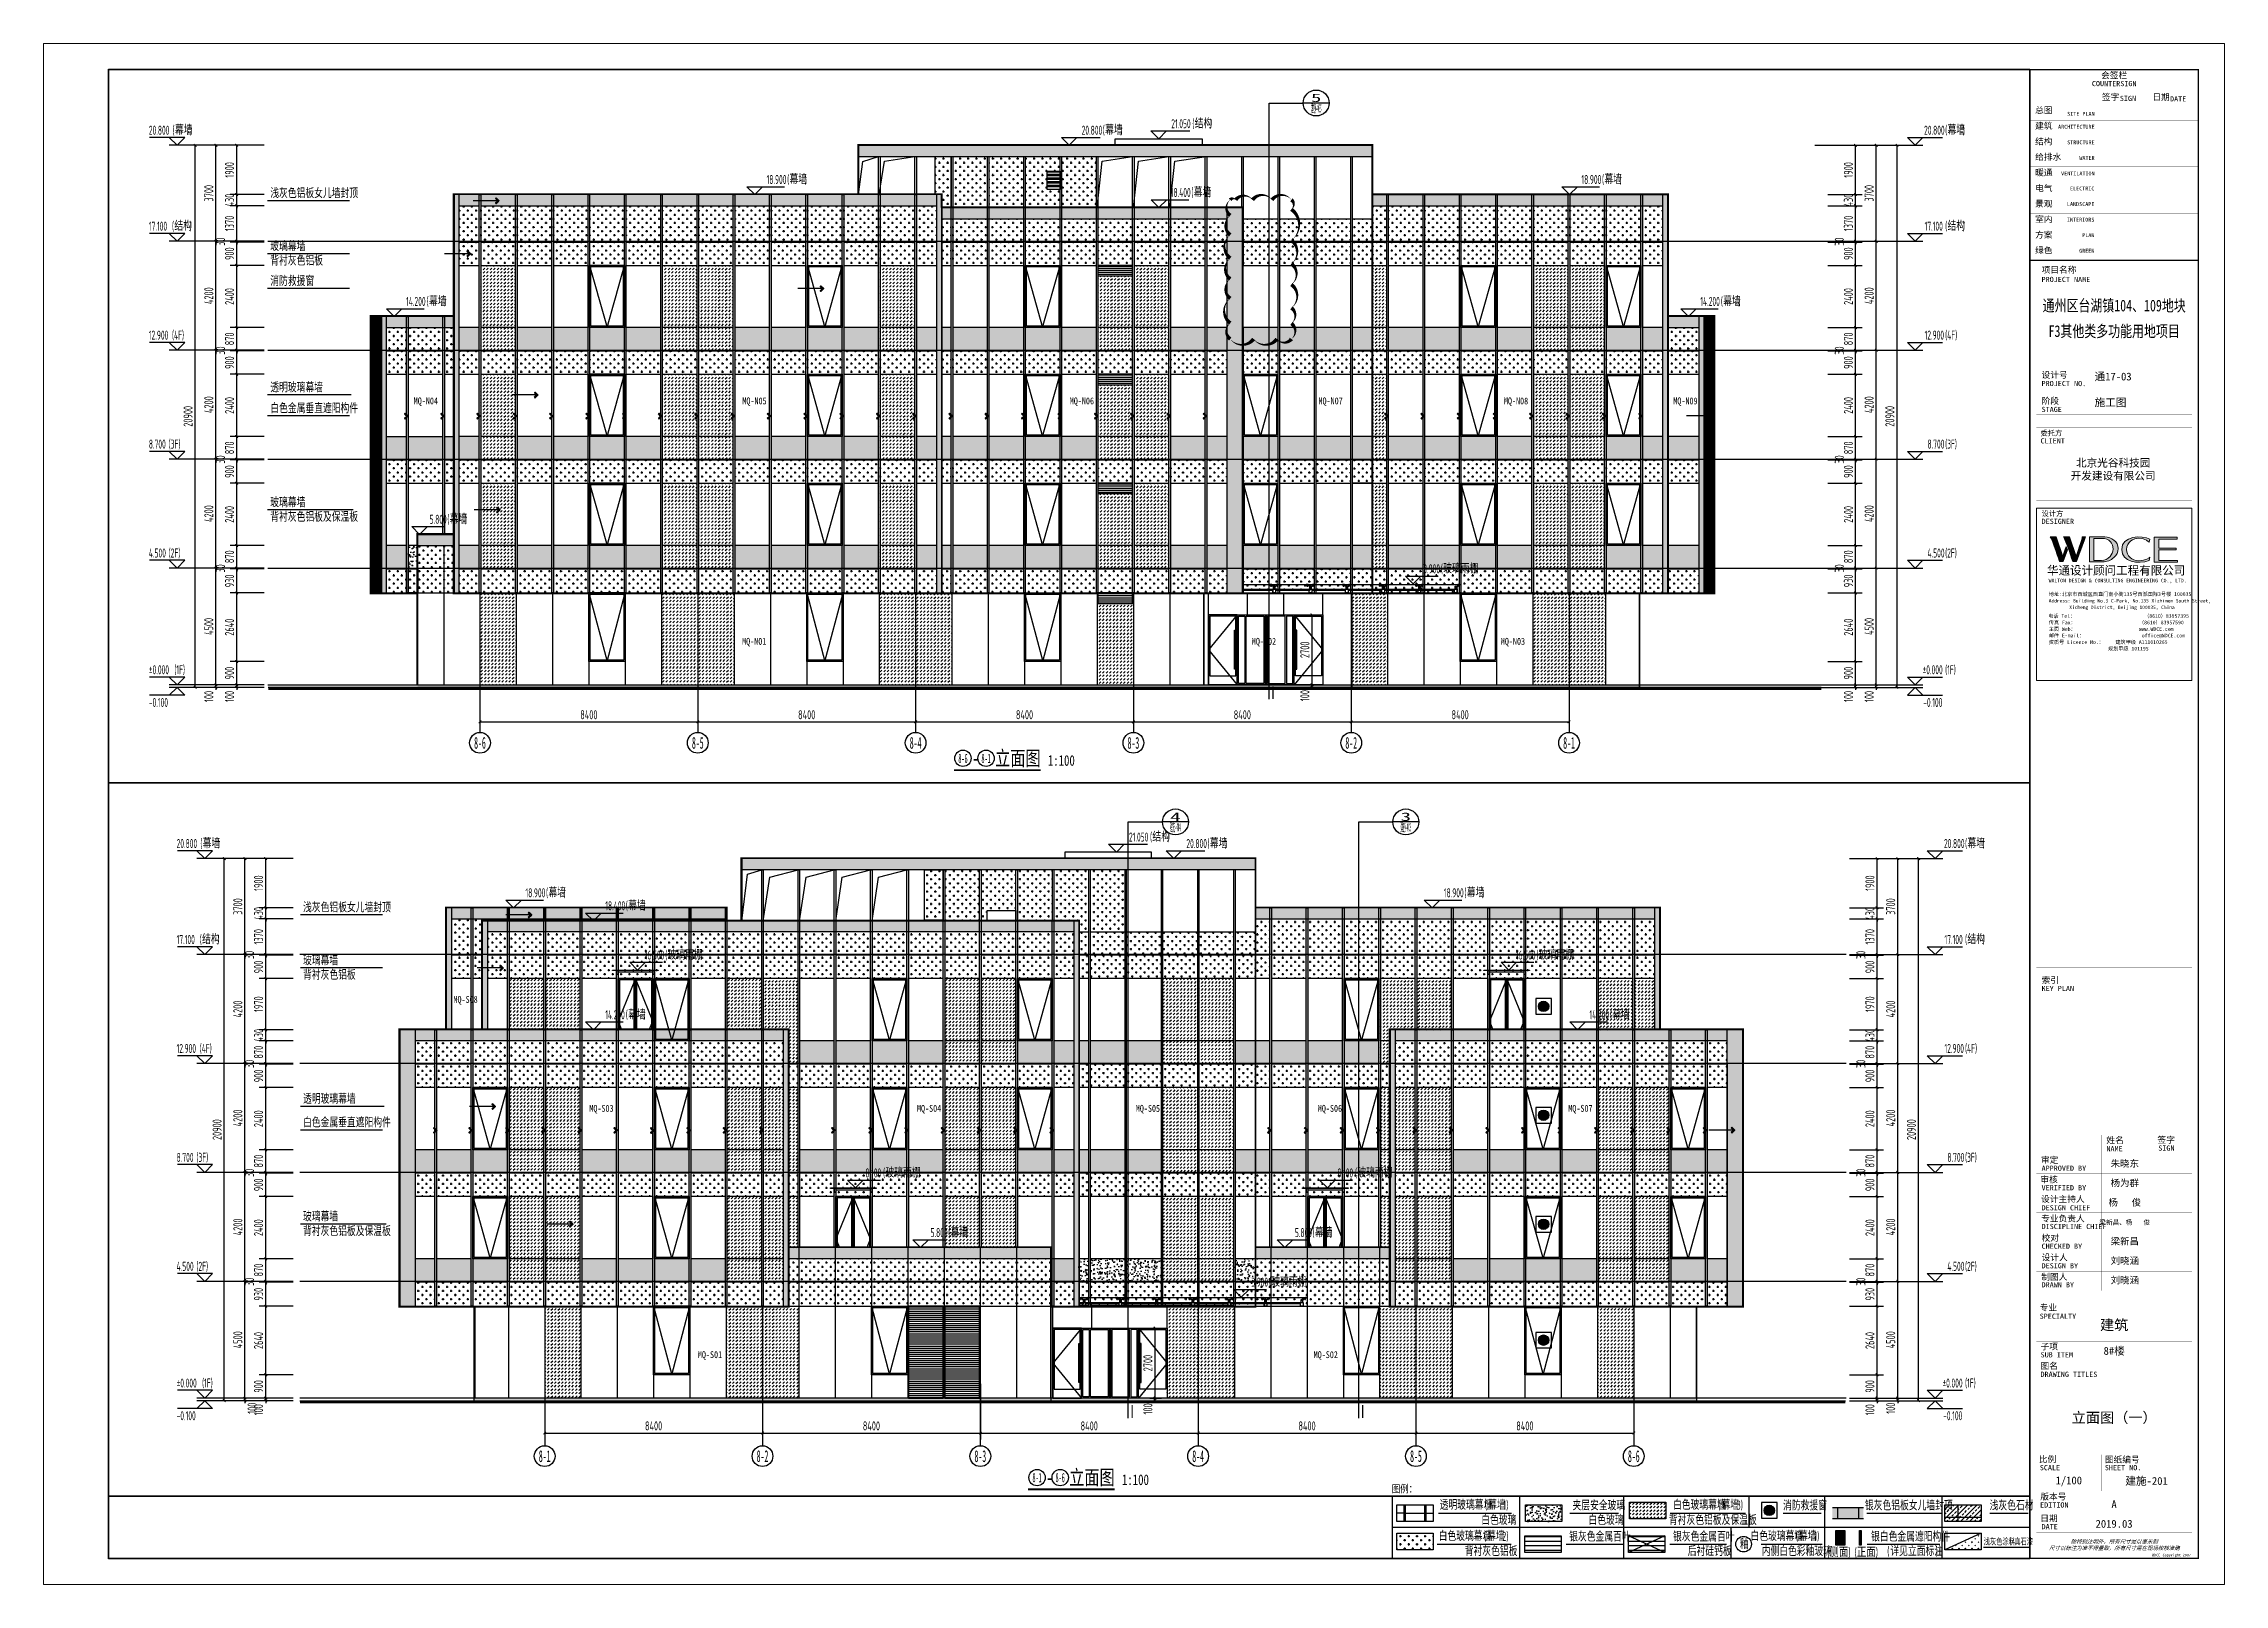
# Paper-space layout '8#立面图（一）' of a CAD drawing. Extents: x 0 to 841, y 0 to 594.
# The model-space entities are those that its viewports show. They can reach past a viewport. Long polylines and large blocks are cut down to what shows.
import ezdxf
from ezdxf.enums import TextEntityAlignment as Align
from ezdxf.xclip import XClip

# ---------------------------------------------------------------- set-up
doc = ezdxf.new("R2010")
doc.units = 0
doc.header["$LTSCALE"] = 1000
doc.header["$MEASUREMENT"] = 0
doc.header["$XCLIPFRAME"] = 0
doc.linetypes.add('109-34 轴网$0$L1$0$$AUDIT_BAD_LTYPE1', pattern=[0])
doc.linetypes.add('DOT2', pattern=[0.125, 0, -0.125])
for name, color, linetype in [('00-图签签名_10', 10, 'Continuous'), ('01-标注_尺寸', 124, 'Continuous'), ('01-标注_标高', 200, 'Continuous'), ('01-标注_符号', 200, 'Continuous'), ('01-标注_轴线坐标', 132, 'Continuous'), ('02-TEXT_标注', 130, 'Continuous'), ('02-TEXT_轴号', 7, 'Continuous'), ('05-填充_156', 156, 'Continuous'), ('05-填充_18', 18, 'Continuous'), ('05-填充_天正', 26, 'Continuous'), ('A-C_玻璃幕墙', 140, 'Continuous'), ('A-C_窗', 140, 'Continuous'), ('A-SE-MAT', 9, 'Continuous'), ('A-SUR_看线', 231, 'Continuous'), ('AXIS_TEXT', 7, 'Continuous'), ('D_玻璃', 152, 'Continuous'), ('D_铝板', 181, 'Continuous'), ('DIM_SYMB', 3, 'Continuous'), ('E-立面', 255, 'Continuous'), ('E-立面轮廓', 241, 'Continuous'), ('PUB_DIM', 3, 'Continuous'), ('X-立面图例$0$01-标注_符号', 200, 'Continuous'), ('X-立面图例$0$02-TEXT_标注', 130, 'Continuous'), ('X-立面图例$0$03-表格_197', 197, 'Continuous'), ('X-立面图例$0$05-填充_156', 156, 'Continuous'), ('X-立面图例$0$05-填充_18', 18, 'Continuous'), ('X-立面图例$0$05-填充_天正', 26, 'Continuous'), ('X-立面图例$0$A-0-图名图例', 2, 'Continuous'), ('X-立面图例$0$A-C_玻璃幕墙', 140, 'Continuous'), ('X-立面图例$0$A-C_窗', 140, 'Continuous')]:
    doc.layers.add(name, color=color, linetype=linetype)
doc.layers.add('04-不打印_辅助线', color=165, linetype='Continuous', plot=False)
doc.layers.add('DIM_MODI', color=6, linetype='Continuous', plot=False)
doc.styles.add('_TCH_AXIS', font='STXIHEI.TTF')
doc.styles.add('_TCH_DIM', font='ROS1', dxfattribs={"width": 0.75, "bigfont": 'JD'})
doc.styles.add('_TCH_DIM_T3', font='ROS1', dxfattribs={"width": 0.75, "bigfont": 'JD'})
doc.styles.add('_TCH_LABEL', font='', dxfattribs={"width": 0.75})
doc.styles.add('COMPLEX', font='COMPLEX')
doc.styles.add('logo-3', font='', dxfattribs={"width": 0.8})
doc.styles.get("Standard").update_dxf_attribs({"font": 'STXIHEI.TTF', "width": 0.75})
doc.styles.add('X-立面图例$0$_TCH_LABEL', font='ROS1', dxfattribs={"width": 0.75, "bigfont": 'JD'})
doc.styles.add('X-立面图例$0$HT_HWXH', font='STXIHEI.TTF', dxfattribs={"width": 0.8})
doc.styles.add('X-立面图例$0$HT_JD', font='ROS1', dxfattribs={"width": 0.8, "bigfont": 'JD'})
doc.styles.add('华文细黑', font='STXIHEI.TTF', dxfattribs={"height": 10})
doc.styles.add('图签信息$0$hwxh', font='STXIHEI.TTF')
doc.styles.add('图签信息$0$华文细黑', font='STXIHEI.TTF', dxfattribs={"height": 10})
doc.styles.get('_TCH_LABEL').set_extended_font_data('SimSun')
doc.styles.get('logo-3').set_extended_font_data('SimSun')
doc.dimstyles.new('_TCH_ARCH&&100', dxfattribs={"dimtxt": 350, "dimasz": 100, "dimexe": 250, "dimexo": 300, "dimgap": 100, "dimtad": 1, "dimdec": 0, "dimzin": 0, "dimdsep": 46, "dimtxsty": '_TCH_DIM_T3', "dimblk": 'ARCHTICK', "dimcen": 0.09, "dimclrt": 7, "dimazin": 2, "dimtfac": 1, "dimtdec": 0, "dimtix": 1, "dimtmove": 2, "dimatfit": 3, "dimfxl": 0, "dimtolj": 1, "dimtzin": 0, "dimarcsym": 0})
doc.dimstyles.new('副本 ISO-1', dxfattribs={"dimtxt": 2.5, "dimasz": 1.5, "dimexe": 1.25, "dimexo": 0.625, "dimtad": 1, "dimdec": 0, "dimtxsty": 'logo-3', "dimblk": 'ARCHTICK', "dimcen": 2.5, "dimdle": 1, "dimadec": 0, "dimazin": 0, "dimtfac": 1, "dimtdec": 0, "dimtix": 1, "dimtmove": 0, "dimatfit": 3, "dimldrblk": 'AR', "dimfxl": 0, "dimarcsym": 0})
pattern_1 = [(0, (-514618.61, -72520.96), (158.75, 158.75), [79.375, -238.125]), (90, (-514578.92, -72560.65), (-158.75, 158.75), [79.375, -238.125])]
pattern_2 = [(0, (-511818.61, -72520.96), (158.75, 158.75), [79.375, -238.125]), (90, (-511778.92, -72560.65), (-158.75, 158.75), [79.375, -238.125])]
pattern_3 = [(0, (-509018.61, -72520.96), (158.75, 158.75), [79.375, -238.125]), (90, (-508978.92, -72560.65), (-158.75, 158.75), [79.375, -238.125])]
pattern_4 = [(0, (-506218.61, -72520.96), (158.75, 158.75), [79.375, -238.125]), (90, (-506178.92, -72560.65), (-158.75, 158.75), [79.375, -238.125])]
pattern_5 = [(0, (-503418.61, -72520.96), (158.75, 158.75), [79.375, -238.125]), (90, (-503378.92, -72560.65), (-158.75, 158.75), [79.375, -238.125])]
pattern_6 = [(0, (-500618.61, -72520.96), (158.75, 158.75), [79.375, -238.125]), (90, (-500578.92, -72560.65), (-158.75, 158.75), [79.375, -238.125])]
pattern_7 = [(0, (-497818.61, -72520.96), (158.75, 158.75), [79.375, -238.125]), (90, (-497778.92, -72560.65), (-158.75, 158.75), [79.375, -238.125])]
pattern_8 = [(0, (-495018.61, -72520.96), (158.75, 158.75), [79.375, -238.125]), (90, (-494978.92, -72560.65), (-158.75, 158.75), [79.375, -238.125])]
pattern_9 = [(0, (-492218.61, -72520.96), (158.75, 158.75), [79.375, -238.125]), (90, (-492178.92, -72560.65), (-158.75, 158.75), [79.375, -238.125])]
pattern_10 = [(0, (-489418.61, -72520.96), (158.75, 158.75), [79.375, -238.125]), (90, (-489378.92, -72560.65), (-158.75, 158.75), [79.375, -238.125])]
pattern_11 = [(0, (-486618.61, -72520.96), (158.75, 158.75), [79.375, -238.125]), (90, (-486578.92, -72560.65), (-158.75, 158.75), [79.375, -238.125])]
pattern_12 = [(0, (-497248.61, -72520.96), (158.75, 158.75), [79.375, -238.125]), (90, (-497208.92, -72560.65), (-158.75, 158.75), [79.375, -238.125])]
pattern_13 = [(0, (-479618.61, -72520.96), (158.75, 158.75), [79.375, -238.125]), (90, (-479578.92, -72560.65), (-158.75, 158.75), [79.375, -238.125])]
pattern_14 = [(0, (-479618.61, -68320.96), (158.75, 158.75), [79.375, -238.125]), (90, (-479578.92, -68360.65), (-158.75, 158.75), [79.375, -238.125])]
pattern_15 = [(0, (-476818.61, -72520.96), (158.75, 158.75), [79.375, -238.125]), (90, (-476778.92, -72560.65), (-158.75, 158.75), [79.375, -238.125])]
pattern_16 = [(0, (-472618.61, -72520.96), (158.75, 158.75), [79.375, -238.125]), (90, (-472578.92, -72560.65), (-158.75, 158.75), [79.375, -238.125])]
pattern_17 = [(0, (-514618.61, -68320.96), (158.75, 158.75), [79.375, -238.125]), (90, (-514578.92, -68360.65), (-158.75, 158.75), [79.375, -238.125])]
pattern_18 = [(0, (-511818.61, -68320.96), (158.75, 158.75), [79.375, -238.125]), (90, (-511778.92, -68360.65), (-158.75, 158.75), [79.375, -238.125])]
pattern_19 = [(0, (-509018.61, -68320.96), (158.75, 158.75), [79.375, -238.125]), (90, (-508978.92, -68360.65), (-158.75, 158.75), [79.375, -238.125])]
pattern_20 = [(0, (-506218.61, -68320.96), (158.75, 158.75), [79.375, -238.125]), (90, (-506178.92, -68360.65), (-158.75, 158.75), [79.375, -238.125])]
pattern_21 = [(0, (-503418.61, -68320.96), (158.75, 158.75), [79.375, -238.125]), (90, (-503378.92, -68360.65), (-158.75, 158.75), [79.375, -238.125])]
pattern_22 = [(0, (-500618.61, -68320.96), (158.75, 158.75), [79.375, -238.125]), (90, (-500578.92, -68360.65), (-158.75, 158.75), [79.375, -238.125])]
pattern_23 = [(0, (-497818.61, -68320.96), (158.75, 158.75), [79.375, -238.125]), (90, (-497778.92, -68360.65), (-158.75, 158.75), [79.375, -238.125])]
pattern_24 = [(0, (-495018.61, -68320.96), (158.75, 158.75), [79.375, -238.125]), (90, (-494978.92, -68360.65), (-158.75, 158.75), [79.375, -238.125])]
pattern_25 = [(0, (-492218.61, -68320.96), (158.75, 158.75), [79.375, -238.125]), (90, (-492178.92, -68360.65), (-158.75, 158.75), [79.375, -238.125])]
pattern_26 = [(0, (-489418.61, -68320.96), (158.75, 158.75), [79.375, -238.125]), (90, (-489378.92, -68360.65), (-158.75, 158.75), [79.375, -238.125])]
pattern_27 = [(0, (-476818.61, -68320.96), (158.75, 158.75), [79.375, -238.125]), (90, (-476778.92, -68360.65), (-158.75, 158.75), [79.375, -238.125])]
pattern_28 = [(0, (-472618.61, -68320.96), (158.75, 158.75), [79.375, -238.125]), (90, (-472578.92, -68360.65), (-158.75, 158.75), [79.375, -238.125])]
pattern_29 = [(0, (-514618.61, -64120.96), (158.75, 158.75), [79.375, -238.125]), (90, (-514578.92, -64160.65), (-158.75, 158.75), [79.375, -238.125])]
pattern_30 = [(0, (-511818.61, -64120.96), (158.75, 158.75), [79.375, -238.125]), (90, (-511778.92, -64160.65), (-158.75, 158.75), [79.375, -238.125])]
pattern_31 = [(0, (-509018.61, -64120.96), (158.75, 158.75), [79.375, -238.125]), (90, (-508978.92, -64160.65), (-158.75, 158.75), [79.375, -238.125])]
pattern_32 = [(0, (-506218.61, -64120.96), (158.75, 158.75), [79.375, -238.125]), (90, (-506178.92, -64160.65), (-158.75, 158.75), [79.375, -238.125])]
pattern_33 = [(0, (-503418.61, -64120.96), (158.75, 158.75), [79.375, -238.125]), (90, (-503378.92, -64160.65), (-158.75, 158.75), [79.375, -238.125])]
pattern_34 = [(0, (-500618.61, -64120.96), (158.75, 158.75), [79.375, -238.125]), (90, (-500578.92, -64160.65), (-158.75, 158.75), [79.375, -238.125])]
pattern_35 = [(0, (-497818.61, -64120.96), (158.75, 158.75), [79.375, -238.125]), (90, (-497778.92, -64160.65), (-158.75, 158.75), [79.375, -238.125])]
pattern_36 = [(0, (-495018.61, -64120.96), (158.75, 158.75), [79.375, -238.125]), (90, (-494978.92, -64160.65), (-158.75, 158.75), [79.375, -238.125])]
pattern_37 = [(0, (-492218.61, -64120.96), (158.75, 158.75), [79.375, -238.125]), (90, (-492178.92, -64160.65), (-158.75, 158.75), [79.375, -238.125])]
pattern_38 = [(0, (-489418.61, -64120.96), (158.75, 158.75), [79.375, -238.125]), (90, (-489378.92, -64160.65), (-158.75, 158.75), [79.375, -238.125])]
pattern_39 = [(0, (-479618.61, -64120.96), (158.75, 158.75), [79.375, -238.125]), (90, (-479578.92, -64160.65), (-158.75, 158.75), [79.375, -238.125])]
pattern_40 = [(0, (-476818.61, -64120.96), (158.75, 158.75), [79.375, -238.125]), (90, (-476778.92, -64160.65), (-158.75, 158.75), [79.375, -238.125])]
pattern_41 = [(0, (-472618.61, -64120.96), (158.75, 158.75), [79.375, -238.125]), (90, (-472578.92, -64160.65), (-158.75, 158.75), [79.375, -238.125])]
pattern_42 = [(0, (-514618.61, -67420.96), (158.75, 158.75), [79.375, -238.125]), (90, (-514578.92, -67460.65), (-158.75, 158.75), [79.375, -238.125])]
pattern_43 = [(0, (-514618.61, -63220.96), (158.75, 158.75), [79.375, -238.125]), (90, (-514578.92, -63260.65), (-158.75, 158.75), [79.375, -238.125])]
pattern_44 = [(0, (-497818.61, -63220.96), (158.75, 158.75), [79.375, -238.125]), (90, (-497778.92, -63260.65), (-158.75, 158.75), [79.375, -238.125])]
pattern_45 = [(0, (-495018.61, -63220.96), (158.75, 158.75), [79.375, -238.125]), (90, (-494978.92, -63260.65), (-158.75, 158.75), [79.375, -238.125])]
pattern_46 = [(0, (-492218.61, -63220.96), (158.75, 158.75), [79.375, -238.125]), (90, (-492178.92, -63260.65), (-158.75, 158.75), [79.375, -238.125])]
pattern_47 = [(0, (-489418.61, -63220.96), (158.75, 158.75), [79.375, -238.125]), (90, (-489378.92, -63260.65), (-158.75, 158.75), [79.375, -238.125])]
pattern_48 = [(0, (-112095.7, 203580.06), (158.75, 158.75), [79.375, -238.125]), (90, (-112056.01, 203540.37), (-158.75, 158.75), [79.375, -238.125])]
pattern_49 = [(360, (35216.51, -108130.42), (158.75, 158.75), [79.375, -238.125]), (90, (35256.2, -108170.1), (-158.75, 158.75), [79.375, -238.125])]
pattern_50 = [(45, (24016.51, -112330.42), (4e-14, 134.70384), [95.25, -95.25])]
pattern_51 = [(360, (24016.51, -112330.42), (158.75, 158.75), [79.375, -238.125]), (90, (24056.2, -112370.1), (-158.75, 158.75), [79.375, -238.125])]
pattern_52 = [(360, (26816.51, -112330.42), (158.75, 158.75), [79.375, -238.125]), (90, (26856.2, -112370.1), (-158.75, 158.75), [79.375, -238.125])]
pattern_53 = [(360, (29616.51, -112330.42), (158.75, 158.75), [79.375, -238.125]), (90, (29656.2, -112370.1), (-158.75, 158.75), [79.375, -238.125])]
pattern_54 = [(360, (32416.51, -112330.42), (158.75, 158.75), [79.375, -238.125]), (90, (32456.2, -112370.1), (-158.75, 158.75), [79.375, -238.125])]
pattern_55 = [(360, (35216.51, -112330.42), (158.75, 158.75), [79.375, -238.125]), (90, (35256.2, -112370.1), (-158.75, 158.75), [79.375, -238.125])]
pattern_56 = [(360, (56216.51, -112330.42), (158.75, 158.75), [79.375, -238.125]), (90, (56256.2, -112370.1), (-158.75, 158.75), [79.375, -238.125])]
pattern_57 = [(360, (60416.51, -112330.42), (158.75, 158.75), [79.375, -238.125]), (90, (60456.2, -112370.1), (-158.75, 158.75), [79.375, -238.125])]
pattern_58 = [(360, (64616.51, -112330.42), (158.75, 158.75), [79.375, -238.125]), (90, (64656.2, -112370.1), (-158.75, 158.75), [79.375, -238.125])]
pattern_59 = [(360, (68816.51, -112330.42), (158.75, 158.75), [79.375, -238.125]), (90, (68856.2, -112370.1), (-158.75, 158.75), [79.375, -238.125])]
pattern_60 = [(360, (26816.51, -112330.42), (158.75, 158.75), [79.375, -238.125]), (90, (26856.2, -112370.1), (-158.75, 158.75), [79.375, -238.125])]
pattern_61 = [(360, (29616.51, -112330.42), (158.75, 158.75), [79.375, -238.125]), (90, (29656.2, -112370.1), (-158.75, 158.75), [79.375, -238.125])]
pattern_62 = [(360, (32416.51, -112330.42), (158.75, 158.75), [79.375, -238.125]), (90, (32456.2, -112370.1), (-158.75, 158.75), [79.375, -238.125])]
pattern_63 = [(360, (35216.51, -112330.42), (158.75, 158.75), [79.375, -238.125]), (90, (35256.2, -112370.1), (-158.75, 158.75), [79.375, -238.125])]
pattern_64 = [(360, (38016.51, -112330.42), (158.75, 158.75), [79.375, -238.125]), (90, (38056.2, -112370.1), (-158.75, 158.75), [79.375, -238.125])]
pattern_65 = [(360, (40816.51, -112330.42), (158.75, 158.75), [79.375, -238.125]), (90, (40856.2, -112370.1), (-158.75, 158.75), [79.375, -238.125])]
pattern_66 = [(360, (43616.51, -112330.42), (158.75, 158.75), [79.375, -238.125]), (90, (43656.2, -112370.1), (-158.75, 158.75), [79.375, -238.125])]
pattern_67 = [(360, (46416.51, -112330.42), (158.75, 158.75), [79.375, -238.125]), (90, (46456.2, -112370.1), (-158.75, 158.75), [79.375, -238.125])]
pattern_68 = [(360, (57616.51, -112330.42), (158.75, 158.75), [79.375, -238.125]), (90, (57656.2, -112370.1), (-158.75, 158.75), [79.375, -238.125])]
pattern_69 = [(360, (60416.51, -112330.42), (158.75, 158.75), [79.375, -238.125]), (90, (60456.2, -112370.1), (-158.75, 158.75), [79.375, -238.125])]
pattern_70 = [(360, (63216.51, -112330.42), (158.75, 158.75), [79.375, -238.125]), (90, (63256.2, -112370.1), (-158.75, 158.75), [79.375, -238.125])]
pattern_71 = [(360, (66016.51, -112330.42), (158.75, 158.75), [79.375, -238.125]), (90, (66056.2, -112370.1), (-158.75, 158.75), [79.375, -238.125])]
pattern_72 = [(360, (68816.51, -112330.42), (158.75, 158.75), [79.375, -238.125]), (90, (68856.2, -112370.1), (-158.75, 158.75), [79.375, -238.125])]
pattern_73 = [(360, (71616.51, -112330.42), (158.75, 158.75), [79.375, -238.125]), (90, (71656.2, -112370.1), (-158.75, 158.75), [79.375, -238.125])]
pattern_74 = [(360, (24016.51, -108130.42), (158.75, 158.75), [79.375, -238.125]), (90, (24056.2, -108170.1), (-158.75, 158.75), [79.375, -238.125])]
pattern_75 = [(360, (26816.51, -108130.42), (158.75, 158.75), [79.375, -238.125]), (90, (26856.2, -108170.1), (-158.75, 158.75), [79.375, -238.125])]
pattern_76 = [(360, (29616.51, -108130.42), (158.75, 158.75), [79.375, -238.125]), (90, (29656.2, -108170.1), (-158.75, 158.75), [79.375, -238.125])]
pattern_77 = [(360, (32416.51, -108130.42), (158.75, 158.75), [79.375, -238.125]), (90, (32456.2, -108170.1), (-158.75, 158.75), [79.375, -238.125])]
pattern_78 = [(360, (38016.51, -108130.42), (158.75, 158.75), [79.375, -238.125]), (90, (38056.2, -108170.1), (-158.75, 158.75), [79.375, -238.125])]
pattern_79 = [(360, (40816.51, -108130.42), (158.75, 158.75), [79.375, -238.125]), (90, (40856.2, -108170.1), (-158.75, 158.75), [79.375, -238.125])]
pattern_80 = [(360, (43616.51, -108130.42), (158.75, 158.75), [79.375, -238.125]), (90, (43656.2, -108170.1), (-158.75, 158.75), [79.375, -238.125])]
pattern_81 = [(360, (46416.51, -108130.42), (158.75, 158.75), [79.375, -238.125]), (90, (46456.2, -108170.1), (-158.75, 158.75), [79.375, -238.125])]
pattern_82 = [(360, (57616.51, -108130.42), (158.75, 158.75), [79.375, -238.125]), (90, (57656.2, -108170.1), (-158.75, 158.75), [79.375, -238.125])]
pattern_83 = [(360, (60416.51, -108130.42), (158.75, 158.75), [79.375, -238.125]), (90, (60456.2, -108170.1), (-158.75, 158.75), [79.375, -238.125])]
pattern_84 = [(360, (63216.51, -108130.42), (158.75, 158.75), [79.375, -238.125]), (90, (63256.2, -108170.1), (-158.75, 158.75), [79.375, -238.125])]
pattern_85 = [(360, (66016.51, -108130.42), (158.75, 158.75), [79.375, -238.125]), (90, (66056.2, -108170.1), (-158.75, 158.75), [79.375, -238.125])]
pattern_86 = [(360, (68816.51, -108130.42), (158.75, 158.75), [79.375, -238.125]), (90, (68856.2, -108170.1), (-158.75, 158.75), [79.375, -238.125])]
pattern_87 = [(360, (71616.51, -108130.42), (158.75, 158.75), [79.375, -238.125]), (90, (71656.2, -108170.1), (-158.75, 158.75), [79.375, -238.125])]
pattern_88 = [(360, (24016.51, -103930.42), (158.75, 158.75), [79.375, -238.125]), (90, (24056.2, -103970.1), (-158.75, 158.75), [79.375, -238.125])]
pattern_89 = [(360, (26816.51, -103930.42), (158.75, 158.75), [79.375, -238.125]), (90, (26856.2, -103970.1), (-158.75, 158.75), [79.375, -238.125])]
pattern_90 = [(360, (29616.51, -103930.42), (158.75, 158.75), [79.375, -238.125]), (90, (29656.2, -103970.1), (-158.75, 158.75), [79.375, -238.125])]
pattern_91 = [(360, (32416.51, -103930.42), (158.75, 158.75), [79.375, -238.125]), (90, (32456.2, -103970.1), (-158.75, 158.75), [79.375, -238.125])]
pattern_92 = [(360, (35216.51, -103930.42), (158.75, 158.75), [79.375, -238.125]), (90, (35256.2, -103970.1), (-158.75, 158.75), [79.375, -238.125])]
pattern_93 = [(360, (38016.51, -103930.42), (158.75, 158.75), [79.375, -238.125]), (90, (38056.2, -103970.1), (-158.75, 158.75), [79.375, -238.125])]
pattern_94 = [(360, (40816.51, -103930.42), (158.75, 158.75), [79.375, -238.125]), (90, (40856.2, -103970.1), (-158.75, 158.75), [79.375, -238.125])]
pattern_95 = [(360, (43616.51, -103930.42), (158.75, 158.75), [79.375, -238.125]), (90, (43656.2, -103970.1), (-158.75, 158.75), [79.375, -238.125])]
pattern_96 = [(360, (46416.51, -103930.42), (158.75, 158.75), [79.375, -238.125]), (90, (46456.2, -103970.1), (-158.75, 158.75), [79.375, -238.125])]
pattern_97 = [(360, (57616.51, -103930.42), (158.75, 158.75), [79.375, -238.125]), (90, (57656.2, -103970.1), (-158.75, 158.75), [79.375, -238.125])]
pattern_98 = [(360, (63216.51, -103930.42), (158.75, 158.75), [79.375, -238.125]), (90, (63256.2, -103970.1), (-158.75, 158.75), [79.375, -238.125])]
pattern_99 = [(360, (66016.51, -103930.42), (158.75, 158.75), [79.375, -238.125]), (90, (66056.2, -103970.1), (-158.75, 158.75), [79.375, -238.125])]
pattern_100 = [(360, (68816.51, -103930.42), (158.75, 158.75), [79.375, -238.125]), (90, (68856.2, -103970.1), (-158.75, 158.75), [79.375, -238.125])]
pattern_101 = [(360, (24016.51, -107230.42), (158.75, 158.75), [79.375, -238.125]), (90, (24056.2, -107270.1), (-158.75, 158.75), [79.375, -238.125])]
pattern_102 = [(360, (26816.51, -107230.42), (158.75, 158.75), [79.375, -238.125]), (90, (26856.2, -107270.1), (-158.75, 158.75), [79.375, -238.125])]
pattern_103 = [(360, (29616.51, -107230.42), (158.75, 158.75), [79.375, -238.125]), (90, (29656.2, -107270.1), (-158.75, 158.75), [79.375, -238.125])]
pattern_104 = [(360, (32416.51, -107230.42), (158.75, 158.75), [79.375, -238.125]), (90, (32456.2, -107270.1), (-158.75, 158.75), [79.375, -238.125])]
pattern_105 = [(360, (35216.51, -107230.42), (158.75, 158.75), [79.375, -238.125]), (90, (35256.2, -107270.1), (-158.75, 158.75), [79.375, -238.125])]
pattern_106 = [(360, (63216.51, -107230.42), (158.75, 158.75), [79.375, -238.125]), (90, (63256.2, -107270.1), (-158.75, 158.75), [79.375, -238.125])]
pattern_107 = [(360, (66016.51, -107230.42), (158.75, 158.75), [79.375, -238.125]), (90, (66056.2, -107270.1), (-158.75, 158.75), [79.375, -238.125])]
pattern_108 = [(360, (68816.51, -107230.42), (158.75, 158.75), [79.375, -238.125]), (90, (68856.2, -107270.1), (-158.75, 158.75), [79.375, -238.125])]
pattern_109 = [(360, (71616.51, -107230.42), (158.75, 158.75), [79.375, -238.125]), (90, (71656.2, -107270.1), (-158.75, 158.75), [79.375, -238.125])]
pattern_110 = [(360, (57616.51, -103030.42), (158.75, 158.75), [79.375, -238.125]), (90, (57656.2, -103070.1), (-158.75, 158.75), [79.375, -238.125])]
pattern_111 = [(360, (63216.51, -103030.42), (158.75, 158.75), [79.375, -238.125]), (90, (63256.2, -103070.1), (-158.75, 158.75), [79.375, -238.125])]
pattern_112 = [(360, (66016.51, -103030.42), (158.75, 158.75), [79.375, -238.125]), (90, (66056.2, -103070.1), (-158.75, 158.75), [79.375, -238.125])]
pattern_113 = [(360, (68816.51, -103030.42), (158.75, 158.75), [79.375, -238.125]), (90, (68856.2, -103070.1), (-158.75, 158.75), [79.375, -238.125])]
pattern_114 = [(360, (26816.51, -103030.42), (158.75, 158.75), [79.375, -238.125]), (90, (26856.2, -103070.1), (-158.75, 158.75), [79.375, -238.125])]
pattern_115 = [(360, (29616.51, -103030.42), (158.75, 158.75), [79.375, -238.125]), (90, (29656.2, -103070.1), (-158.75, 158.75), [79.375, -238.125])]
pattern_116 = [(360, (32416.51, -103030.42), (158.75, 158.75), [79.375, -238.125]), (90, (32456.2, -103070.1), (-158.75, 158.75), [79.375, -238.125])]
pattern_117 = [(360, (35216.51, -103030.42), (158.75, 158.75), [79.375, -238.125]), (90, (35256.2, -103070.1), (-158.75, 158.75), [79.375, -238.125])]
pattern_118 = [(360, (38016.51, -103030.42), (158.75, 158.75), [79.375, -238.125]), (90, (38056.2, -103070.1), (-158.75, 158.75), [79.375, -238.125])]
pattern_119 = [(360, (40816.51, -103030.42), (158.75, 158.75), [79.375, -238.125]), (90, (40856.2, -103070.1), (-158.75, 158.75), [79.375, -238.125])]
pattern_120 = [(360, (43616.51, -103030.42), (158.75, 158.75), [79.375, -238.125]), (90, (43656.2, -103070.1), (-158.75, 158.75), [79.375, -238.125])]
pattern_121 = [(360, (46416.51, -103030.42), (158.75, 158.75), [79.375, -238.125]), (90, (46456.2, -103070.1), (-158.75, 158.75), [79.375, -238.125])]
pattern_122 = [(360, (56216.51, -111400.42), (158.75, 158.75), [79.375, -238.125]), (90, (56256.2, -111440.1), (-158.75, 158.75), [79.375, -238.125])]
pattern_123 = [(180, (-112095.7, 141980.06), (-158.75, -158.75), [79.375, -238.125]), (270, (-112135.39, 142019.75), (158.75, -158.75), [79.375, -238.125])]
pattern_124 = [(360, (43616.51, -103030.42), (158.75, 158.75), [79.375, -238.125]), (90, (43656.2, -103070.1), (-158.75, 158.75), [79.375, -238.125])]
pattern_125 = [(360, (46416.51, -103030.42), (158.75, 158.75), [79.375, -238.125]), (90, (46456.2, -103070.1), (-158.75, 158.75), [79.375, -238.125])]
pattern_126 = [(0, (-911134.57, 9553.57), (158.75, 158.75), [79.375, -238.125]), (90, (-911094.88, 9513.88), (-158.75, 158.75), [79.375, -238.125])]

psp = doc.layouts.new('8#立面图（一）')

# ---------------------------------------------------------------- texts
at = {"color": 3, "insert": (798.5, 99.79), "char_height": 4, "attachment_point": 5, "style": '华文细黑'}
psp.add_mtext_dynamic_manual_height_columns('建筑', width=36.9211, gutter_width=1750, heights=[0], dxfattribs=at)
at = {"color": 2, "attachment_point": 5, "style": '华文细黑'}
for s, width, gutter_width, insert, char_height in [('8#楼', 31.6304, 1750, (798.5, 89.86), 3), ('立面图（一）', 57.1956, 11, (798.5, 64.04), 4), ('1/100', 22.9764, 11, (781, 39.71), 3), ('建施-201', 31.8545, 11, (811, 39.71), 3)]:
    psp.add_mtext_dynamic_manual_height_columns(s, width=width, gutter_width=gutter_width, heights=[0], dxfattribs=dict(at, insert=insert, char_height=char_height))

msp = doc.modelspace()

# ---------------------------------------------------------------- texts
at = {"layer": '02-TEXT_标注', "style": '华文细黑', "width": 1.685469}
msp.add_text('5', height=322, dxfattribs=at).set_placement((-350141.2, 80825.7), (-349738.7, 80825.7), align=Align.FIT)
at = {"layer": '02-TEXT_标注', "color": 0, "width": 0.691667}
for s, p, p2 in [('8-6', (-363739.8, 55342.8), (-363383.4, 55342.8)), ('8-1', (-362849.5, 55342.8), (-362493.1, 55342.8)), ('8-1', (-360881.6, 27613.9), (-360525.2, 27613.9)), ('8-6', (-359991.3, 27613.9), (-359634.9, 27613.9))]:
    msp.add_text(s, height=356.38, dxfattribs=at).set_placement(p, p2, align=Align.FIT)
at = {"layer": '02-TEXT_标注', "color": 0, "width": 0.75}
for s, height, p in [('立面图', 570.85, (-362321.3, 55241)), ('1:100', 407.75, (-360288.5, 55234.1)), ('-', 570.9, (-363211.6, 55241)), ('-', 570.9, (-360353.4, 27512.1)), ('立面图', 570.85, (-359463.1, 27512.1)), ('1:100', 407.75, (-357430.3, 27505.2))]:
    msp.add_text(s, height=height, dxfattribs=at).set_placement(p)

# ---------------------------------------------------------------- blocks, each defined once
blk = doc.blocks.new('A$C19DA4980')
at = {"layer": 'A-C_窗'}
for points in [[(0, 2700), (4400, 2700), (4400, 0), (0, 0)], [(1100, 2700), (0, 2700), (0, 0), (1100, 0)], [(1050, 2650), (50, 2650), (50, 350), (1050, 350)], [(1150, 2650), (1400, 2650), (1400, 50), (1150, 50)], [(1450, 2650), (2125, 2650), (2125, 50), (1450, 50)], [(2950, 2650), (2275, 2650), (2275, 50), (2950, 50)], [(3250, 2650), (3000, 2650), (3000, 50), (3250, 50)], [(3300, 2700), (4400, 2700), (4400, 0), (3300, 0)], [(3350, 2650), (4350, 2650), (4350, 350), (3350, 350)], [(1000, 2100), (1050, 2100), (1050, 600), (1000, 600)], [(3400, 2100), (3350, 2100), (3350, 600), (3400, 600)]]:
    blk.add_lwpolyline(points, close=True, dxfattribs=at)
for points in [[(1100, 2700), (0, 1350), (1100, 0)], [(2175, 2700), (2175, 0)], [(2225, 2700), (2225, 0)], [(3300, 2700), (4400, 1350), (3300, 0)]]:
    blk.add_lwpolyline(points, dxfattribs=at)
blk = doc.blocks.new('A$C70DF4B89')
at = {"layer": 'A-C_窗'}
for points in [[(-1400, 2640), (0, 2640), (0, 0), (-1400, 0)], [(-1350, 2590), (-50, 2590), (-50, 50), (-1350, 50)]]:
    blk.add_lwpolyline(points, close=True, dxfattribs=at)
blk.add_lwpolyline([(-1400, 2640), (-700, 0), (0, 2640)], dxfattribs=at)
blk = doc.blocks.new('图签信息$0$WDCE Copyright200X')
at = {"const_width": 0.016}
blk.add_lwpolyline([(-10.6, 1.26, 1), (-11.4, 1.26, 1)], format="xyb", close=True, dxfattribs=at)
at = {"style": '图签信息$0$华文细黑'}
for s, p in [('WDCE ', (-11.46, 0.5)), ('     Copyright ', (-3.51, 0.5))]:
    blk.add_text(s, height=1, dxfattribs=at).set_placement(p, align=Align.BOTTOM_RIGHT)
blk.add_text('c', height=0.6, dxfattribs=at).set_placement((-11.04, 1.35), align=Align.MIDDLE_CENTER)
blk.add_attdef('200X', text='', height=1, dxfattribs=at).set_placement((-0.45, 0.5), align=Align.BOTTOM_RIGHT)
blk = doc.blocks.new('图签信息$0$logo2')
h = blk.add_hatch(color=7)
h.paths.add_polyline_path([(19.02, -7.36), (15.84, -7.36), (15.84, -3.97), (18.97, -3.97), (18.97, -4.24), (16.46, -4.24), (16.46, -5.45), (18.81, -5.45), (18.81, -5.69), (16.47, -5.69), (16.47, -7.12), (19.02, -7.12)])
edge = h.paths.add_edge_path()
edge.add_spline(control_points=[(15.26, -4.21), (15.26, -4.21), (15.13, -4.65), (15.13, -4.65), (15.13, -4.65), (14.62, -4.1), (13.73, -4.1), (13.04, -4.1), (12.07, -4.54), (12.08, -5.62), (12.08, -6.49), (12.77, -7.16), (13.73, -7.17), (14.66, -7.17), (15.23, -6.68), (15.23, -6.68), (15.23, -6.68), (15.16, -7.11), (15.16, -7.11), (13.63, -7.7), (11.42, -7.29), (11.41, -5.64), (11.4, -3.72), (14.16, -3.66), (15.26, -4.21)], knot_values=[0, 0, 0, 0, 1, 1, 1, 2, 2, 2, 3, 3, 3, 4, 4, 4, 5, 5, 5, 6, 6, 6, 7, 7, 7, 8, 8, 8, 8], degree=3, periodic=0)
edge = h.paths.add_edge_path(flags=16)
edge.add_spline(control_points=[(10.23, -5.57), (10.23, -5.16), (10.12, -4.83), (9.9, -4.58), (9.63, -4.27), (9.23, -4.12), (8.69, -4.12), (8.69, -4.12), (7.64, -4.12), (7.64, -4.12), (7.64, -4.12), (7.64, -7.1), (7.64, -7.1), (7.64, -7.1), (8.66, -7.1), (8.66, -7.1), (9.13, -7.1), (9.52, -6.93), (9.82, -6.6), (10.09, -6.31), (10.23, -5.96), (10.23, -5.57)], knot_values=[0, 0, 0, 0, 1, 1, 1, 2, 2, 2, 3, 3, 3, 4, 4, 4, 5, 5, 5, 6, 6, 6, 7, 7, 7, 7], degree=3, periodic=0)
edge = h.paths.add_edge_path()
edge.add_spline(control_points=[(10.92, -5.51), (10.92, -5.96), (10.72, -6.37), (10.34, -6.72), (9.92, -7.1), (9.41, -7.29), (8.82, -7.29), (8.82, -7.29), (7.03, -7.29), (7.03, -7.29), (7.03, -7.29), (7.03, -3.92), (7.03, -3.92), (7.03, -3.92), (9.1, -3.92), (9.1, -3.92), (9.59, -3.92), (10.01, -4.06), (10.36, -4.34), (10.73, -4.64), (10.92, -5.03), (10.92, -5.51)], knot_values=[0, 0, 0, 0, 1, 1, 1, 2, 2, 2, 3, 3, 3, 4, 4, 4, 5, 5, 5, 6, 6, 6, 7, 7, 7, 7], degree=3, periodic=0)
at = {"lineweight": 0}
blk.add_lwpolyline([(19.02, -7.36), (15.84, -7.36), (15.84, -3.97), (18.97, -3.97), (18.97, -4.24), (16.46, -4.24), (16.46, -5.45), (18.81, -5.45), (18.81, -5.69), (16.47, -5.69), (16.47, -7.12), (19.02, -7.12), (19.02, -7.36)], dxfattribs=at)
for points, knots in [([(10.92, -5.51), (10.92, -5.96), (10.72, -6.37), (10.34, -6.72), (9.92, -7.1), (9.41, -7.29), (8.82, -7.29), (8.82, -7.29), (7.03, -7.29), (7.03, -7.29), (7.03, -7.29), (7.03, -3.92), (7.03, -3.92), (7.03, -3.92), (9.1, -3.92), (9.1, -3.92), (9.59, -3.92), (10.01, -4.06), (10.36, -4.34), (10.73, -4.64), (10.92, -5.03), (10.92, -5.51)], [0, 0, 0, 0, 1, 1, 1, 2, 2, 2, 3, 3, 3, 4, 4, 4, 5, 5, 5, 6, 6, 6, 7, 7, 7, 7]), ([(10.23, -5.57), (10.23, -5.16), (10.12, -4.83), (9.9, -4.58), (9.63, -4.27), (9.23, -4.12), (8.69, -4.12), (8.69, -4.12), (7.64, -4.12), (7.64, -4.12), (7.64, -4.12), (7.64, -7.1), (7.64, -7.1), (7.64, -7.1), (8.66, -7.1), (8.66, -7.1), (9.13, -7.1), (9.52, -6.93), (9.82, -6.6), (10.09, -6.31), (10.23, -5.96), (10.23, -5.57)], [0, 0, 0, 0, 1, 1, 1, 2, 2, 2, 3, 3, 3, 4, 4, 4, 5, 5, 5, 6, 6, 6, 7, 7, 7, 7]), ([(15.26, -4.21), (15.26, -4.21), (15.13, -4.65), (15.13, -4.65), (15.13, -4.65), (14.62, -4.1), (13.73, -4.1), (13.04, -4.1), (12.07, -4.54), (12.08, -5.62), (12.08, -6.49), (12.77, -7.16), (13.73, -7.17), (14.66, -7.17), (15.23, -6.68), (15.23, -6.68), (15.23, -6.68), (15.16, -7.11), (15.16, -7.11), (13.63, -7.7), (11.42, -7.29), (11.41, -5.64), (11.4, -3.72), (14.16, -3.66), (15.26, -4.21)], [0, 0, 0, 0, 1, 1, 1, 2, 2, 2, 3, 3, 3, 4, 4, 4, 5, 5, 5, 6, 6, 6, 7, 7, 7, 8, 8, 8, 8])]:
    blk.add_open_spline(points, degree=3, knots=knots, dxfattribs=at)
blk = doc.blocks.new('图签信息$0$logo1')
h = blk.add_hatch(color=8)
edge = h.paths.add_edge_path()
edge.add_spline(control_points=[(3.86, -5.21), (3.63, -5.88), (3.39, -6.56), (3.39, -6.56), (3.39, -6.56), (2.5, -3.91), (2.5, -3.91), (2.5, -3.91), (1.8, -3.91), (1.69, -3.91), (2.02, -4.39), (2.95, -7.27), (2.95, -7.27), (2.95, -7.27), (3.44, -7.27), (3.44, -7.27), (3.44, -7.27), (4.03, -5.66), (4.03, -5.66), (4.03, -5.66), (3.86, -5.21), (3.86, -5.21)], knot_values=[0, 0, 0, 0, 1, 1, 1, 2, 2, 2, 3, 3, 3, 4, 4, 4, 5, 5, 5, 6, 6, 6, 7, 7, 7, 7], degree=3, periodic=0)
h = blk.add_hatch(color=7)
edge = h.paths.add_edge_path()
edge.add_spline(control_points=[(6.04, -3.91), (6.09, -4.1), (5.2, -6.56), (5.2, -6.56), (5.2, -6.56), (4.3, -3.91), (4.3, -3.91), (4.3, -3.91), (3.6, -3.91), (3.49, -3.91), (3.82, -4.39), (4.75, -7.27), (4.75, -7.27), (4.75, -7.27), (5.24, -7.27), (5.24, -7.27), (5.24, -7.27), (6.33, -4.3), (6.33, -4.3), (6.33, -4.3), (6.48, -3.91), (6.48, -3.91), (6.48, -3.91), (6.21, -3.91), (6.04, -3.91)], knot_values=[0, 0, 0, 0, 1, 1, 1, 2, 2, 2, 3, 3, 3, 4, 4, 4, 5, 5, 5, 6, 6, 6, 7, 7, 7, 8, 8, 8, 8], degree=3, periodic=0)
at = {"color": 8, "lineweight": 0}
blk.add_open_spline([(3.86, -5.21), (3.63, -5.88), (3.39, -6.56), (3.39, -6.56), (3.39, -6.56), (2.5, -3.91), (2.5, -3.91), (2.5, -3.91), (1.8, -3.91), (1.69, -3.91), (2.02, -4.39), (2.95, -7.27), (2.95, -7.27), (2.95, -7.27), (3.44, -7.27), (3.44, -7.27), (3.44, -7.27), (4.03, -5.66), (4.03, -5.66), (4.03, -5.66), (3.86, -5.21), (3.86, -5.21)], degree=3, knots=[0, 0, 0, 0, 1, 1, 1, 2, 2, 2, 3, 3, 3, 4, 4, 4, 5, 5, 5, 6, 6, 6, 7, 7, 7, 7], dxfattribs=at)
at = {"lineweight": 0}
blk.add_open_spline([(6.04, -3.91), (6.09, -4.1), (5.2, -6.56), (5.2, -6.56), (5.2, -6.56), (4.3, -3.91), (4.3, -3.91), (4.3, -3.91), (3.6, -3.91), (3.49, -3.91), (3.82, -4.39), (4.75, -7.27), (4.75, -7.27), (4.75, -7.27), (5.24, -7.27), (5.24, -7.27), (5.24, -7.27), (6.33, -4.3), (6.33, -4.3), (6.33, -4.3), (6.48, -3.91), (6.48, -3.91), (6.48, -3.91), (6.21, -3.91), (6.04, -3.91)], degree=3, knots=[0, 0, 0, 0, 1, 1, 1, 2, 2, 2, 3, 3, 3, 4, 4, 4, 5, 5, 5, 6, 6, 6, 7, 7, 7, 8, 8, 8, 8], dxfattribs=at)
blk.add_blockref('图签信息$0$logo2', (0, 0))
blk = doc.blocks.new('图签信息$0$时间-logo')
at = {"layer": 'Defpoints', "lineweight": 0}
blk.add_lwpolyline([(0, -23.46), (-21.17, -23.46), (-21.17, 0), (0, 0), (0, -23.46)], dxfattribs=at)
blk.add_blockref('图签信息$0$logo1', (-20.97, 0))
at = {"style": '图签信息$0$hwxh'}
for s, height, p in [('华通设计顾问工程有限公司 ', 1.15, (-19.73, -9.05)), ('WALTON DESIGN & CONSULTING ENGINEERING CO., LTD.', 0.5, (-19.5, -10.1)), ('地址:北京市西城区西直门南小街135号西派国际3号楼 100035', 0.5, (-19.48, -11.94)), ('电话 Tel：                        （8610）83957395 ', 0.5, (-19.56, -14.91)), ('Address: Building No.3 C-Park, No.135 Xizhimen South Street, ', 0.47, (-19.48, -12.83)), ('Xicheng District, Beijing 100035, China ', 0.47, (-16.69, -13.72)), ('传真 Fax：                      （8610）83957590 ', 0.5, (-19.48, -15.8)), ('主页 Web：                      www.WDCE.com ', 0.5, (-19.48, -16.69)), ('邮件 E-mail：                    office@WDCE.com ', 0.5, (-19.48, -17.58)), ('资质号 Licence No.：    建筑甲级 A111010265 ', 0.5, (-19.48, -18.47)), ('   规划甲级 101195', 0.5, (-12.6, -19.36))]:
    blk.add_text(s, height=height, dxfattribs=at).set_placement(p)
blk = doc.blocks.new('图签信息')
at = {"const_width": 0.5}
for points in [[(-65, 574), (-65, 500.5), (0, 500.5), (0, 574)], [(-65, 0), (0, 0), (0, 500.5), (-65, 500.5)]]:
    blk.add_lwpolyline(points, close=True, dxfattribs=at)
at = {"const_width": 0.05}
for points in [[(-65, 566.5), (0, 566.5)], [(-39.14, 566.5), (-39.14, 500.5)], [(-19.1, 566.5), (-19.1, 500.5)], [(-65, 560.5), (0, 560.5)], [(-65, 554.5), (0, 554.5)], [(-65, 548.5), (0, 548.5)], [(-65, 542.5), (0, 542.5)], [(-65, 536.5), (0, 536.5)], [(-65, 530.5), (0, 530.5)], [(-65, 524.5), (0, 524.5)], [(-65, 518.5), (0, 518.5)], [(-65, 512.5), (0, 512.5)], [(-65, 512.5), (0, 512.5)], [(-65, 506.5), (0, 506.5)], [(-65, 500.5), (0, 500.5)], [(-62.5, 450.87), (-2.5, 450.87)], [(-62.5, 440.87), (-2.5, 440.87)], [(-2.5, 407.85), (-2.5, 436.12), (-62.5, 436.12), (-62.5, 407.85)], [(-62.5, 407.85), (-2.5, 407.85)], [(-62.5, 404.92), (-62.5, 227.83)], [(-62.5, 404.92), (-2.5, 404.92)], [(-62.5, 227.83), (-2.5, 227.83), (-2.5, 404.92)], [(-57.5, 338.36), (-7.5, 338.36)], [(-57.5, 288.83), (-7.5, 288.83)], [(-62.5, 227.83), (-2.5, 227.83)], [(-57.5, 234.85), (-7.5, 234.85)], [(-62.5, 217.74), (-2.5, 217.74)], [(-62.5, 103.26), (-2.5, 103.26), (-2.5, 163.26), (-62.5, 163.26), (-62.5, 103.26)], [(-37.5, 163.26), (-37.5, 103.26)], [(-20, 163.26), (-20, 103.26)], [(-62.5, 155.76), (-2.5, 155.76)], [(-62.5, 148.26), (-2.5, 148.26)], [(-62.5, 140.76), (-2.5, 140.76)], [(-62.5, 133.26), (-2.5, 133.26)], [(-62.5, 125.76), (-2.5, 125.76)], [(-62.5, 118.26), (-2.5, 118.26)], [(-62.5, 110.76), (-2.5, 110.76)], [(-62.5, 98.5), (-2.5, 98.5), (-2.5, 10), (-62.5, 10), (-62.5, 98.5)], [(-62.5, 83.5), (-2.5, 83.5)], [(-62.5, 76), (-2.5, 76)], [(-62.5, 40), (-2.5, 40)], [(-37.5, 40), (-37.5, 26)], [(-62.5, 26), (-2.5, 26)], [(-62.5, 18), (-2.5, 18)]]:
    blk.add_lwpolyline(points, dxfattribs=at)
at = {"ltscale": 0.001, "xscale": 2.834689937531525, "yscale": 2.834689937531525, "zscale": 2.834689937531525}
blk.add_blockref('图签信息$0$时间-logo', (-2.5, 404.92), dxfattribs=at)
blk.add_blockref('图签信息$0$WDCE Copyright200X', (-2.5, 0)).add_auto_attribs({'200X': '2007'})
at = {"style": '图签信息$0$华文细黑'}
for s, height, p in [('会签栏', 2.4, (-32.5, 573)), ('COUNTERSIGN', 2, (-32.5, 569.6))]:
    blk.add_text(s, height=height, dxfattribs=at).set_placement(p, align=Align.TOP_CENTER)
for s, height, p in [('签字', 2.4, (-37.22, 564.63)), ('SIGN', 2, (-30.32, 563.88)), ('日期', 2.4, (-17.79, 564.58)), ('DATE', 2, (-10.96, 563.7)), ('总图', 2.4, (-63, 559.5)), ('结构', 2.4, (-63, 547.5)), ('建筑', 2.4, (-63, 553.5)), ('给排水', 2.4, (-63, 541.5)), ('暖通', 2.4, (-63, 535.5)), ('电气', 2.4, (-63, 529.5)), ('景观', 2.4, (-63, 523.5)), ('室内', 2.4, (-63, 517.5)), ('绿色', 2.4, (-63, 505.5)), ('方案', 2.4, (-63, 511.5)), ('项目名称', 2.4, (-60.5, 498)), ('PROJECT NAME', 2, (-60.5, 494.08)), ('设计号', 2.4, (-60.54, 457.48)), ('PROJECT NO.', 2, (-60.5, 453.97)), ('阶段', 2.4, (-60.5, 447.47)), ('STAGE', 2, (-60.5, 443.97)), ('委托方', 2, (-60.9, 434.86)), ('CLIENT', 2, (-60.9, 431.86)), ('设计方', 2, (-60.5, 403.83)), ('DESIGNER', 2, (-60.5, 400.83)), ('KEY PLAN', 2, (-60.5, 220.74)), ('索引', 2.4, (-60.5, 224.14)), ('姓名', 2.4, (-35.5, 162.47)), ('签字', 2.4, (-15.81, 162.57)), ('审定', 2.4, (-60.73, 154.81)), ('APPROVED BY', 2, (-60.5, 151.44)), ('NAME', 2, (-35.5, 158.96)), ('SIGN', 2, (-15.5, 159.2)), ('审核', 2.4, (-60.95, 147.29)), ('VERIFIED BY', 2, (-60.5, 143.91)), ('设计主持人', 2.4, (-60.68, 139.76)), ('DESIGN CHIEF', 2, (-60.5, 136.19)), ('专业负责人', 2.4, (-60.67, 132.26)), ('DISCIPLINE CHIEF', 2, (-60.5, 128.98)), ('校对', 2.4, (-60.5, 124.76)), ('CHECKED BY', 2, (-60.5, 121.37)), ('制图人', 2.4, (-60.61, 109.76)), ('设计人', 2.4, (-60.5, 117.26)), ('DESIGN BY', 2, (-60.5, 113.83)), ('DRAWN BY', 2, (-60.5, 106.5)), ('SPECIALTY', 2, (-61.23, 94.38)), ('专业', 2.4, (-61.23, 97.93)), ('SUB ITEM', 2, (-60.88, 79.5)), ('子项', 2.4, (-60.88, 82.92)), ('图名', 2.4, (-60.91, 75.41)), ('DRAWING TITLES', 2, (-60.91, 72)), ('比例', 2.4, (-61.56, 39.42)), ('SCALE', 2, (-61.19, 36)), ('SHEET NO.', 2, (-36.1, 36)), ('图纸编号', 2.4, (-36.1, 39.32)), ('版本号', 2.4, (-61, 25.03)), ('EDITION', 2, (-61.06, 21.61)), ('日期', 2.4, (-61, 16.68)), ('DATE', 2, (-60.5, 13.26))]:
    blk.add_text(s, height=height, dxfattribs=at).set_placement(p, align=Align.TOP_LEFT)
for s, p in [('SITE PLAN', (-40.06, 557.7)), ('ARCHITECTURE', (-40.06, 552.7)), ('STRUCTURE', (-40.06, 546.7)), ('WATER', (-40.06, 540.7)), ('VENTILATION', (-40.06, 534.7)), ('LANDSCAPE', (-40.14, 522.89)), ('ELECTRIC', (-40.14, 528.89)), ('INTERIORS', (-40.14, 516.89)), ('GREEN', (-40.14, 504.89)), ('PLAN', (-40.14, 510.89))]:
    blk.add_text(s, height=1.5, dxfattribs=at).set_placement(p, align=Align.TOP_RIGHT)
at = {"color": 4, "style": '图签信息$0$华文细黑', "width": 0.75}
for s, p in [('通州区台湖镇104、109地块', (-32.5, 480.78)), ('F3其他类多功能用地项目', (-32.5, 470.91))]:
    blk.add_text(s, height=4.5, dxfattribs=at).set_placement(p, align=Align.CENTER)
at = {"color": 4, "style": '图签信息$0$华文细黑'}
for s, p in [('A', (-32.53, 19.4)), ('2019.03', (-32.53, 11.84))]:
    blk.add_text(s, height=3, dxfattribs=at).set_placement(p, align=Align.CENTER)
at = {"style": '图签信息$0$华文细黑', "oblique": 20}
for s, p in [('尺寸以标注为准不得量取，所有尺寸需在现场校核准确', (-32.5, 4)), ('除特别注明外，所有尺寸是以毫米制', (-32.5, 6.5))]:
    blk.add_text(s, height=1.5, dxfattribs=at).set_placement(p, align=Align.MIDDLE_CENTER)
at = {"color": 4, "ltscale": 0.001, "char_height": 3, "width": 58.4895, "style": '图签信息$0$华文细黑'}
for s, insert, attachment_point in [('通17-03', (-40.06, 455.51), 4), ('施工图', (-40.06, 445.51), 4), ('北京光谷科技园\\P开发建设有限公司', (-32.9, 419.71), 5)]:
    blk.add_mtext(s, dxfattribs=dict(at, insert=insert, attachment_point=attachment_point))
blk = doc.blocks.new('图签-A1')
at = {"color": 2}
blk.add_blockref('图签信息', (0, 0), dxfattribs=at)
blk = doc.blocks.new('图框-A1')
for points, const_width in [([(0, 0), (841, 0), (841, 594), (0, 594)], 0.05), ([(766, 584), (25, 584), (25, 10), (766, 10)], 0.5)]:
    blk.add_lwpolyline(points, close=True, dxfattribs=dict(const_width=const_width))
at = {"const_width": 0.05}
for points in [[(420.5, 594), (420.5, 592)], [(0, 297), (2, 297)], [(841, 297), (839, 297)], [(420.5, 0), (420.5, 2)]]:
    blk.add_lwpolyline(points, dxfattribs=at)
blk = doc.blocks.new('X-立面图例$0$tysrytr6u')
at = {"color": 131}
blk.add_circle((0, 0), 300, dxfattribs=at)
at = {"color": 131, "style": 'X-立面图例$0$_TCH_LABEL', "width": 0.75}
blk.add_text('釉', height=347, dxfattribs=at).set_placement((-142, -185))
blk = doc.blocks.new('X-立面图例$0$trsajtytuj')
h = blk.add_hatch(color=1)
h.dxf.hatch_style = 1
h.paths.add_polyline_path([(-200, 0, 1), (200, 0, 1)])
at = {"color": 1}
blk.add_lwpolyline([(-300, -300), (300, -300), (300, 300), (-300, 300)], close=True, dxfattribs=at)
blk.add_circle((0, 0), 200, dxfattribs=at)
blk = doc.blocks.new('X-立面图例')
at = {"layer": 'X-立面图例$0$05-填充_156'}
h = blk.add_hatch(dxfattribs=at)
h.set_pattern_fill('DASH', color=256, scale=100, angle=45)
h.set_pattern_definition([(45, (7368.89, -26991.35), (1e-14, 134.70384), [95.25, -95.25])])
h.paths.add_polyline_path([(10551, 1528), (10551, 2172), (9151, 2172), (9151, 1528)])
h = blk.add_hatch(dxfattribs=at)
h.set_pattern_fill('天然石材', color=256, scale=50)
h.set_pattern_definition([(45, (9014.98, -29401.6), (-176.7768, 176.7768), []), (45, (9101.91, -29491.35), (-176.7768, 176.7768), [98.6842, -56.391])])
h.paths.add_polyline_path([(22712, 1428), (22712, 2072), (21312, 2072), (21312, 1428)])
h = blk.add_hatch(dxfattribs=at)
h.set_pattern_fill('CROSS', color=136, scale=100)
h.set_pattern_definition([(0, (-1603.78, -29391.35), (158.75, 158.75), [79.375, -238.125]), (90, (-1564.1, -29431.04), (-158.75, 158.75), [79.375, -238.125])])
h.paths.add_polyline_path([(178, 972), (178, 328), (1578, 328), (1578, 972)])
h = blk.add_hatch(dxfattribs=at)
h.set_pattern_fill('石膏板', color=256, scale=50)
h.set_pattern_definition([(45, (-163.54, 35.86), (-125, 125), [40, -136.7767]), (135, (114.75, 35.86), (-125, -125), [40, -136.7767])])
h.paths.add_polyline_path([(21312, 328), (22712, 328), (22712, 972)])
at = {"layer": 'X-立面图例$0$05-填充_18'}
h = blk.add_hatch(color=256, dxfattribs=at)
h.dxf.hatch_style = 1
h.paths.add_polyline_path([(16983, 1965), (18175, 1965), (18175, 1535), (16983, 1535)])
h = blk.add_hatch(color=256, dxfattribs=at)
h.dxf.hatch_style = 1
h.paths.add_polyline_path([(17113, 1076), (17466, 1076), (17466, 509), (17113, 509)])
h = blk.add_hatch(color=256, dxfattribs=at)
h.dxf.hatch_style = 1
h.paths.add_polyline_path([(18025, 508), (18085, 508), (18085, 1075), (18025, 1075)])
at = {"layer": 'X-立面图例$0$05-填充_天正'}
h = blk.add_hatch(dxfattribs=at)
h.set_pattern_fill('AR-CONC', color=256, scale=200)
h.set_pattern_definition([(50, (-2384.33, -29491.35), (364.3693, -31.8782), [38.1, -419.1]), (355, (-2384.33, -29491.35), (-70.4857, 382.1133), [30.48, -335.28]), (100.451, (-2353.97, -29494), (293.885, 350.2334), [32.38, -356.18]), (46.1842, (-2384.33, -29389.75), (542.158, -84.0847), [57.15, -628.65]), (96.6356, (-2339.15, -29396.76), (474.8085, 494.851), [48.57, -534.27]), (351.184, (-2384.33, -29389.75), (474.809, 494.85), [45.72, -502.92]), (21, (-2333.53, -29415.15), (303.2298, -204.531), [38.1, -419.1]), (326, (-2333.53, -29415.15), (123.604, 368.376), [30.48, -335.28]), (71.4514, (-2308.26, -29432.2), (426.833, 163.8457), [32.38, -356.18]), (37.5, (-2384.33, -29491.35), (6.1772, 169.1101), [0, -331.216, 0, -340.36, 0, -336.55]), (7.5, (-2384.33, -29491.35), (133.6393, 200.3611), [0, -194.056, 0, -323.596, 0, -128.27]), (327.5, (-2497.62, -29491.35), (271.1812, -11.4575), [0, -127, 0, -396.24, 0, -525.78]), (317.5, (-2548.42, -29491.35), (296.2584, 50.853), [0, -165.1, 0, -263.144, 0, -373.38])])
h.paths.add_polyline_path([(6547, 1428), (6547, 2072), (5147, 2072), (5147, 1428)])
at = {"layer": 'X-立面图例$0$A-C_窗'}
h = blk.add_hatch(dxfattribs=at)
h.set_pattern_fill('ANSI31', color=256, scale=110, angle=135)
h.set_pattern_definition([(180, (-3998.79, -1200), (-4e-14, -174.625), [])])
h.paths.add_polyline_path([(6518, 228), (6518, 872), (5118, 872), (5118, 228)])
h = blk.add_hatch(dxfattribs=at)
h.set_pattern_fill('ANSI31', color=256, scale=110, angle=135)
h.set_pattern_definition([(180, (4.95, -1200), (-4e-14, -174.625), [])])
h.paths.add_polyline_path([(10522, 228), (10522, 872), (9122, 872), (9122, 228)])
at = {"layer": 'X-立面图例$0$01-标注_符号'}
for p, q in [((1787, 1750), (4599, 1750)), ((6856, 1750), (8734, 1750)), ((10724, 1750), (13625, 1750)), ((15078, 1750), (16541, 1750)), ((18312, 1750), (21172, 1750)), ((23050, 1750), (24526, 1750)), ((1740, 550), (4587, 550)), ((6712, 550), (8896, 550)), ((10716, 550), (12900, 550)), ((14228, 550), (16588, 550)), ((18327, 550), (21127, 550)), ((22807, 438), (24597, 438))]:
    blk.add_line(p, q, dxfattribs=at)
at = {"layer": 'X-立面图例$0$03-表格_197'}
for p, q in [((0, 2400), (24597, 2400)), ((0, 2400), (0, 0)), ((4915, 2400), (4915, 0)), ((8918, 2400), (8918, 0)), ((13757, 2400), (13757, 1200)), ((16677, 2400), (16677, 0)), ((21204, 2400), (21204, 0)), ((24597, 2400), (24597, 0)), ((0, 1200), (24597, 1200)), ((13062, 1200), (13062, 0)), ((0, 0), (24597, 0))]:
    blk.add_line(p, q, dxfattribs=at)
at = {"layer": 'X-立面图例$0$A-C_玻璃幕墙'}
blk.add_lwpolyline([(22712, 972), (21312, 328)], dxfattribs=at)
at = {"layer": 'X-立面图例$0$A-C_窗'}
for p, q in [((461, 1750), (178, 1750)), ((461, 1428), (461, 2072)), ((521, 1428), (521, 2072)), ((521, 1750), (1257, 1750)), ((1257, 1428), (1257, 2072)), ((1317, 1428), (1317, 2072)), ((1317, 1750), (1578, 1750)), ((16983, 1965), (18185, 1965)), ((21813, 2072), (21813, 1428)), ((10522, 872), (9122, 228)), ((10522, 228), (9122, 872)), ((18025, 1075), (18025, 508)), ((18085, 1075), (18085, 508)), ((21312, 1597), (22712, 1597))]:
    blk.add_line(p, q, dxfattribs=at)
for points in [[(178, 2072), (1578, 2072), (1578, 1428), (178, 1428)], [(5147, 2072), (6547, 2072), (6547, 1428), (5147, 1428)], [(9151, 2172), (10551, 2172), (10551, 1528), (9151, 1528)], [(21312, 2072), (22712, 2072), (22712, 1428), (21312, 1428)], [(178, 972), (1578, 972), (1578, 328), (178, 328)], [(5118, 872), (6518, 872), (6518, 228), (5118, 228)], [(9122, 872), (10522, 872), (10522, 228), (9122, 228)], [(17113, 1076), (17466, 1076), (17466, 509), (17113, 509)], [(18085, 508), (18025, 508), (18025, 1075), (18085, 1075)], [(21312, 972), (22712, 972), (22712, 328), (21312, 328)]]:
    blk.add_lwpolyline(points, close=True, dxfattribs=at)
for points in [[(17183, 1965), (17183, 1535)], [(17985, 1965), (17985, 1535)], [(17985, 1965), (17985, 1535)], [(16983, 1535), (18185, 1535)]]:
    blk.add_lwpolyline(points, dxfattribs=at)
blk.add_blockref('X-立面图例$0$trsajtytuj', (14545, 1853))
blk.add_blockref('X-立面图例$0$tysrytr6u', (13555, 550), dxfattribs=at)
at = {"insert": (16777, 404), "char_height": 350, "width": 27209.6, "attachment_point": 1, "style": 'X-立面图例$0$HT_JD'}
blk.add_mtext('(侧面) (正面)\\P\\pl3150;{\\C1;\\P\\pl0;}    ', dxfattribs=at)
at = {"layer": 'X-立面图例$0$01-标注_符号', "color": 7, "style": 'X-立面图例$0$_TCH_LABEL', "width": 0.75}
for s, height, p in [('浅灰色涂料', 248.1, (22816, 508)), ('/', 250, (23855, 508)), ('真石漆', 248.1, (23993, 508))]:
    blk.add_text(s, height=height, dxfattribs=at).set_placement(p)
at = {"layer": 'X-立面图例$0$02-TEXT_标注', "style": 'X-立面图例$0$_TCH_LABEL', "width": 0.75}
for s, height, p in [('透明玻璃幕墙', 347.3, (1834, 1878)), ('(', 350, (3580, 1878)), ('幕墙', 347.3, (3702, 1878)), ('1)', 350, (4284, 1878)), ('夹层安全玻璃', 347.3, (6957, 1855)), ('白色玻璃幕墙', 347.3, (10833, 1878)), ('(', 350, (12579, 1878)), ('幕墙', 347.3, (12701, 1878)), ('3)', 350, (13283, 1878)), ('消防救援窗', 347.3, (15077, 1855)), ('银灰色铝板女儿墙封顶', 347.3, (18235, 1855)), ('浅灰色石材', 347.3, (23043, 1855)), ('白色玻璃幕墙', 347.3, (1795, 678)), ('白色玻璃', 347.3, (3438, 1295)), ('(', 350, (3541, 678)), ('幕墙', 347.3, (3664, 678)), ('2)', 350, (4246, 678)), ('银灰色金属百叶', 347.3, (6831, 655)), ('白色玻璃', 347.3, (7573, 1295)), ('背衬灰色铝板及保温板', 347.3, (10677, 1295)), ('银灰色金属百叶', 347.3, (10835, 655)), ('白色玻璃幕墙', 347.3, (13822, 678)), ('(', 350, (15568, 678)), ('幕墙', 347.3, (15691, 678)), ('1)', 350, (16273, 678)), ('银白色金属遮阳构件', 347.3, (18471, 655)), ('背衬灰色铝板', 347.3, (2803, 95)), ('后衬硅钙板', 347.3, (11403, 95)), ('内侧白色彩釉玻璃', 347.3, (14254, 95)), ('(', 350, (19093, 95)), ('详见立面标注', 347.3, (19215, 95)), (')', 350, (20961, 95))]:
    blk.add_text(s, height=height, dxfattribs=at).set_placement(p)
at = {"layer": 'X-立面图例$0$A-0-图名图例', "style": 'X-立面图例$0$HT_HWXH', "width": 0.8}
blk.add_text('图例：', height=290.1, dxfattribs=at).set_placement((-12, 2538))
blk = doc.blocks.new('*U25')
at = {"layer": '05-填充_18'}
h = blk.add_hatch(color=256, dxfattribs=at)
h.dxf.hatch_style = 1
h.paths.add_polyline_path([(60, -10350), (0, -10350), (0, 310), (60, 310)])
blk.add_lwpolyline([(60, -10350), (0, -10350), (0, 310), (60, 310)], close=True)
blk = doc.blocks.new('*U32')
at = {"layer": '05-填充_18'}
h = blk.add_hatch(color=256, dxfattribs=at)
h.dxf.hatch_style = 1
h.paths.add_polyline_path([(60, -8090), (0, -8090), (0, 310), (60, 310)])
blk.add_lwpolyline([(60, -8090), (0, -8090), (0, 310), (60, 310)], close=True)
blk = doc.blocks.new('*U23')
at = {"layer": '05-填充_18'}
h = blk.add_hatch(color=256, dxfattribs=at)
h.dxf.hatch_style = 1
h.paths.add_polyline_path([(60, -15050), (0, -15050), (0, 310), (60, 310)])
blk.add_lwpolyline([(60, -15050), (0, -15050), (0, 310), (60, 310)], close=True)
blk = doc.blocks.new('*U24')
at = {"layer": '05-填充_18'}
h = blk.add_hatch(color=256, dxfattribs=at)
h.dxf.hatch_style = 1
h.paths.add_polyline_path([(60, -14550), (0, -14550), (0, 310), (60, 310)])
blk.add_lwpolyline([(60, -14550), (0, -14550), (0, 310), (60, 310)], close=True)
blk = doc.blocks.new('A$C2DDF4F07')
at = {"layer": 'A-C_窗'}
for points in [[(0, 2400), (1340, 2400), (1340, 0), (0, 0)], [(50, 2350), (1290, 2350), (1290, 50), (50, 50)]]:
    blk.add_lwpolyline(points, close=True, dxfattribs=at)
blk.add_lwpolyline([(0, 2400), (670, 0), (1340, 2400)], dxfattribs=at)
blk = doc.blocks.new('单爪')
at = {"linetype": 'ByBlock'}
for points in [[(21676, 19383, 0.319961), (21666, 19375), (21676, 19375)], [(21729, 19383, -0.319961), (21739, 19375), (21729, 19375)]]:
    blk.add_hatch(color=256, dxfattribs=at).paths.add_polyline_path(points)
for p, q in [((21675, 19465), (21675, 19486)), ((21675, 19486), (21730, 19486)), ((21675, 19465), (21702, 19465)), ((21676, 19375), (21676, 19450)), ((21676, 19450), (21686, 19450)), ((21676, 19375), (21729, 19375)), ((21683, 19454), (21683, 19465)), ((21683, 19465), (21721, 19465)), ((21683, 19454), (21721, 19454)), ((21686, 19450), (21686, 19454)), ((21730, 19465), (21702, 19465)), ((21719, 19450), (21719, 19454)), ((21719, 19450), (21729, 19450)), ((21721, 19454), (21721, 19465)), ((21729, 19450), (21729, 19375)), ((21730, 19486), (21804, 19519)), ((21730, 19465), (21804, 19507)), ((21730, 19465), (21730, 19486)), ((21813, 19582), (21797, 19579)), ((21797, 19575), (21797, 19579)), ((21857, 19579), (21797, 19579)), ((21811, 19576), (21797, 19576)), ((21797, 19575), (21810, 19575)), ((21797, 19553), (21797, 19557)), ((21797, 19557), (21810, 19557)), ((21797, 19556), (21811, 19556)), ((21797, 19553), (21797, 19553)), ((21807, 19550), (21797, 19553)), ((21850, 19519), (21804, 19519)), ((21804, 19507), (21804, 19519)), ((21850, 19507), (21804, 19507)), ((21849, 19519), (21805, 19519)), ((21849, 19507), (21805, 19507)), ((21811, 19550), (21807, 19550)), ((21847, 19521), (21808, 19521)), ((21808, 19519), (21808, 19521)), ((21808, 19506), (21808, 19507)), ((21847, 19506), (21808, 19506)), ((21810, 19557), (21810, 19575)), ((21811, 19548), (21811, 19576)), ((21811, 19557), (21811, 19575)), ((21843, 19548), (21811, 19548)), ((21812, 19547), (21811, 19548)), ((21842, 19547), (21812, 19547)), ((21812, 19499), (21815, 19499)), ((21812, 19487), (21812, 19499)), ((21812, 19487), (21842, 19487)), ((21814, 19485), (21812, 19487)), ((21841, 19582), (21813, 19582)), ((21815, 19537), (21813, 19536)), ((21815, 19537), (21813, 19536)), ((21813, 19536), (21813, 19526)), ((21813, 19536), (21813, 19526)), ((21815, 19525), (21813, 19526)), ((21815, 19525), (21813, 19526)), ((21841, 19485), (21814, 19485)), ((21839, 19537), (21815, 19537)), ((21839, 19537), (21815, 19537)), ((21815, 19525), (21839, 19525)), ((21815, 19521), (21815, 19525)), ((21839, 19525), (21815, 19525)), ((21839, 19525), (21815, 19525)), ((21839, 19521), (21815, 19521)), ((21815, 19499), (21815, 19506)), ((21834, 19538), (21820, 19538)), ((21820, 19537), (21820, 19538)), ((21820, 19536), (21820, 19526)), ((21820, 19536), (21820, 19526)), ((21821, 19542), (21821, 19547)), ((21834, 19542), (21821, 19542)), ((21821, 19542), (21821, 19538)), ((21827, 19525), (21825, 19521)), ((21827, 19540), (21827, 19522)), ((21827, 19530), (21827, 19512)), ((21827, 19521), (21829, 19525)), ((21833, 19542), (21833, 19547)), ((21834, 19542), (21834, 19538)), ((21834, 19537), (21834, 19538)), ((21834, 19536), (21834, 19526)), ((21834, 19536), (21834, 19526)), ((21841, 19536), (21839, 19537)), ((21841, 19536), (21839, 19537)), ((21841, 19526), (21839, 19525)), ((21841, 19526), (21839, 19525)), ((21839, 19525), (21839, 19521)), ((21840, 19499), (21840, 19506)), ((21842, 19499), (21840, 19499)), ((21857, 19579), (21841, 19582)), ((21841, 19536), (21841, 19526)), ((21841, 19536), (21841, 19526)), ((21841, 19485), (21842, 19487)), ((21842, 19547), (21843, 19548)), ((21842, 19487), (21842, 19499)), ((21843, 19548), (21843, 19576)), ((21857, 19576), (21843, 19576)), ((21857, 19556), (21843, 19556)), ((21847, 19550), (21843, 19550)), ((21845, 19557), (21845, 19575)), ((21857, 19575), (21845, 19575)), ((21857, 19557), (21845, 19557)), ((21857, 19553), (21847, 19550)), ((21847, 19519), (21847, 19521)), ((21847, 19506), (21847, 19507)), ((21850, 19507), (21850, 19519)), ((21857, 19575), (21857, 19579)), ((21857, 19553), (21857, 19557))]:
    blk.add_line(p, q, dxfattribs=at)
at = {"ltscale": 0.2}
blk.add_line((21827, 19481), (21827, 19586), dxfattribs=at)
at = {"linetype": 'ByBlock'}
for centre, radius, start, end in [((21676, 19372), 10.9, 93.53819, 164.50883), ((21728, 19372), 10.9, 15.49117, 86.46181), ((21817, 19531), 6.13, 55.61575, 124.38425), ((21817, 19531), 6.13, 55.61575, 124.38425), ((21817, 19531), 6.13, 235.61575, 304.38425), ((21817, 19531), 6.13, 235.61575, 304.38425), ((21827, 19514), 22.9, 72.41205, 107.58795), ((21827, 19548), 22.9, 252.41205, 287.58795), ((21838, 19531), 6.13, 55.61575, 124.38425), ((21838, 19531), 6.13, 55.61575, 124.38425), ((21838, 19531), 6.13, 235.61575, 304.38425), ((21838, 19531), 6.13, 235.61575, 304.38425)]:
    blk.add_arc(centre, radius, start, end, dxfattribs=at)
blk = doc.blocks.new('9-x')
at = {"layer": 'D_玻璃'}
for p, q in [((1243, 0), (1400, 0)), ((-9000, 0), (-8743, 0)), ((-9000, -18), (-8743, -18)), ((-8707, 0), (-8493, 0)), ((-8707, -18), (-8493, -18)), ((-8457, 0), (1400, 0)), ((-8457, -18), (1400, -18)), ((-7307, 0), (-7093, 0)), ((-7307, -18), (-7093, -18)), ((-5907, 0), (-5693, 0)), ((-5907, -18), (-5693, -18)), ((-4507, 0), (-4293, 0)), ((-4507, -18), (-4293, -18)), ((-3107, 0), (-2893, 0)), ((-3107, -18), (-2893, -18)), ((-1707, 0), (-1493, 0)), ((-1707, -18), (-1493, -18)), ((-307, 0), (-93, 0)), ((-307, -18), (-93, -18)), ((1243, -18), (1400, -18)), ((1400, -18), (1400, 0))]:
    blk.add_line(p, q, dxfattribs=at)
at = {"layer": 'D_铝板'}
for p, q in [((-9000, -200), (-8650, -200)), ((-9000, -250), (-8650, -250))]:
    blk.add_line(p, q, dxfattribs=at)
for points in [[(-8650, -200), (-8550, -200), (-8550, -350), (-8650, -350), (-8650, -200)], [(-8550, -200), (1250, -200)], [(-7250, -250), (-8550, -250)], [(-7250, -200), (-7150, -200), (-7150, -350), (-7250, -350), (-7250, -200)], [(-5850, -250), (-7150, -250)], [(-5850, -200), (-5750, -200), (-5750, -350), (-5850, -350), (-5850, -200)], [(-4450, -250), (-5750, -250)], [(-4450, -200), (-4350, -200), (-4350, -350), (-4450, -350), (-4450, -200)], [(-3050, -250), (-4350, -250)], [(-3050, -200), (-2950, -200), (-2950, -350), (-3050, -350), (-3050, -200)], [(-1650, -250), (-2950, -250)], [(-1650, -200), (-1550, -200), (-1550, -350), (-1650, -350), (-1650, -200)], [(1150, -250), (-1550, -250)], [(-250, -200), (-150, -200), (-150, -350), (-250, -350), (-250, -200)], [(1150, -200), (1250, -200), (1250, -350), (1150, -350), (1150, -200)]]:
    blk.add_lwpolyline(points, dxfattribs=at)
for points in [[(-8647, -203), (-8553, -203), (-8553, -347), (-8647, -347)], [(-7247, -203), (-7153, -203), (-7153, -347), (-7247, -347)], [(-5847, -203), (-5753, -203), (-5753, -347), (-5847, -347)], [(-4447, -203), (-4353, -203), (-4353, -347), (-4447, -347)], [(-3047, -203), (-2953, -203), (-2953, -347), (-3047, -347)], [(-1647, -203), (-1553, -203), (-1553, -347), (-1647, -347)], [(-247, -203), (-153, -203), (-153, -347), (-247, -347)], [(1153, -203), (1247, -203), (1247, -347), (1153, -347)]]:
    blk.add_lwpolyline(points, close=True, dxfattribs=at)
at = {"layer": 'D_铝板', "xscale": -1}
for p in [(13102, -19575), (14502, -19575), (15902, -19575), (17302, -19575), (18702, -19575), (20102, -19575), (21502, -19575)]:
    blk.add_blockref('单爪', p, dxfattribs=at)
at = {"layer": 'D_铝板'}
for p in [(-30302, -19575), (-28902, -19575), (-27502, -19575), (-26102, -19575), (-24702, -19575), (-23302, -19575), (-21902, -19575), (-20502, -19575)]:
    blk.add_blockref('单爪', p, dxfattribs=at)
blk = doc.blocks.new('dsfdsg')
at = {"layer": 'A-C_窗'}
for points in [[(1340, 2400), (0, 2400)], [(1340, 0), (0, 0)]]:
    blk.add_lwpolyline(points, dxfattribs=at)
blk.add_wipeout([(0, 1300), (0, 1035), (1340, 1035), (1340, 1300)])
for points in [[(0, 2400), (1340, 2400), (1340, 0), (0, 0)], [(50, 2350), (1290, 2350), (1290, 50), (50, 50)]]:
    blk.add_lwpolyline(points, close=True, dxfattribs=at)
blk.add_lwpolyline([(0, 2400), (670, 0), (1340, 2400)], dxfattribs=at)
blk = doc.blocks.new('_ArchTick')
at = {"color": 0, "linetype": 'ByBlock', "const_width": 0.4}
blk.add_lwpolyline([(-0.5, -0.5), (0.5, 0.5)], dxfattribs=at)
blk = doc.blocks.new('*X7')
at = {"color": 0}
for p, q in [((-1012.312, 1692.723), (-1012.284, 1692.723)), ((-1012.312, 1692.722), (-1012.312, 1692.723)), ((-1012.312, 1692.618), (-1012.283, 1692.618)), ((-1012.312, 1692.617), (-1012.312, 1692.618)), ((-1012.311, 1692.724), (-1012.285, 1692.724)), ((-1012.311, 1692.721), (-1012.311, 1692.724)), ((-1012.311, 1692.722), (-1012.283, 1692.722)), ((-1012.311, 1692.619), (-1012.282, 1692.619)), ((-1012.311, 1692.616), (-1012.311, 1692.619)), ((-1012.311, 1692.617), (-1012.284, 1692.617)), ((-1012.31, 1692.725), (-1012.286, 1692.725)), ((-1012.31, 1692.72), (-1012.31, 1692.725)), ((-1012.31, 1692.721), (-1012.282, 1692.721)), ((-1012.31, 1692.62), (-1012.281, 1692.62)), ((-1012.31, 1692.615), (-1012.31, 1692.62)), ((-1012.31, 1692.616), (-1012.285, 1692.616)), ((-1012.309, 1692.726), (-1012.287, 1692.726)), ((-1012.309, 1692.719), (-1012.309, 1692.726)), ((-1012.309, 1692.72), (-1012.281, 1692.72)), ((-1012.309, 1692.621), (-1012.28, 1692.621)), ((-1012.309, 1692.614), (-1012.309, 1692.621)), ((-1012.309, 1692.615), (-1012.286, 1692.615)), ((-1012.308, 1692.727), (-1012.288, 1692.727)), ((-1012.308, 1692.718), (-1012.308, 1692.727)), ((-1012.308, 1692.719), (-1012.28, 1692.719)), ((-1012.308, 1692.622), (-1012.279, 1692.622)), ((-1012.308, 1692.613), (-1012.308, 1692.622)), ((-1012.308, 1692.614), (-1012.287, 1692.614)), ((-1012.307, 1692.728), (-1012.289, 1692.728)), ((-1012.307, 1692.717), (-1012.307, 1692.728)), ((-1012.307, 1692.718), (-1012.279, 1692.718)), ((-1012.307, 1692.623), (-1012.278, 1692.623)), ((-1012.307, 1692.612), (-1012.307, 1692.623)), ((-1012.307, 1692.613), (-1012.288, 1692.613)), ((-1012.306, 1692.729), (-1012.29, 1692.729)), ((-1012.306, 1692.716), (-1012.306, 1692.729)), ((-1012.306, 1692.717), (-1012.278, 1692.717)), ((-1012.306, 1692.624), (-1012.277, 1692.624)), ((-1012.306, 1692.611), (-1012.306, 1692.624)), ((-1012.306, 1692.612), (-1012.289, 1692.612)), ((-1012.305, 1692.73), (-1012.291, 1692.73)), ((-1012.305, 1692.715), (-1012.305, 1692.73)), ((-1012.305, 1692.716), (-1012.277, 1692.716)), ((-1012.305, 1692.625), (-1012.276, 1692.625)), ((-1012.305, 1692.61), (-1012.305, 1692.625)), ((-1012.305, 1692.611), (-1012.29, 1692.611)), ((-1012.304, 1692.731), (-1012.292, 1692.731)), ((-1012.304, 1692.714), (-1012.304, 1692.731)), ((-1012.304, 1692.715), (-1012.276, 1692.715)), ((-1012.304, 1692.626), (-1012.275, 1692.626)), ((-1012.304, 1692.609), (-1012.304, 1692.626)), ((-1012.304, 1692.61), (-1012.291, 1692.61)), ((-1012.303, 1692.732), (-1012.293, 1692.732)), ((-1012.303, 1692.713), (-1012.303, 1692.732)), ((-1012.303, 1692.714), (-1012.275, 1692.714)), ((-1012.303, 1692.627), (-1012.274, 1692.627)), ((-1012.303, 1692.608), (-1012.303, 1692.627)), ((-1012.303, 1692.609), (-1012.292, 1692.609)), ((-1012.302, 1692.733), (-1012.294, 1692.733)), ((-1012.302, 1692.712), (-1012.302, 1692.733)), ((-1012.302, 1692.713), (-1012.274, 1692.713)), ((-1012.302, 1692.628), (-1012.273, 1692.628)), ((-1012.302, 1692.607), (-1012.302, 1692.628)), ((-1012.302, 1692.608), (-1012.293, 1692.608)), ((-1012.301, 1692.734), (-1012.295, 1692.734)), ((-1012.301, 1692.711), (-1012.301, 1692.734)), ((-1012.301, 1692.712), (-1012.273, 1692.712)), ((-1012.301, 1692.629), (-1012.272, 1692.629)), ((-1012.301, 1692.606), (-1012.301, 1692.629)), ((-1012.301, 1692.607), (-1012.294, 1692.607)), ((-1012.3, 1692.735), (-1012.296, 1692.735)), ((-1012.3, 1692.71), (-1012.3, 1692.735)), ((-1012.3, 1692.711), (-1012.272, 1692.711)), ((-1012.3, 1692.63), (-1012.271, 1692.63)), ((-1012.3, 1692.605), (-1012.3, 1692.63)), ((-1012.3, 1692.606), (-1012.295, 1692.606)), ((-1012.299, 1692.736), (-1012.297, 1692.736)), ((-1012.299, 1692.709), (-1012.299, 1692.736)), ((-1012.299, 1692.71), (-1012.271, 1692.71)), ((-1012.299, 1692.631), (-1012.27, 1692.631)), ((-1012.299, 1692.604), (-1012.299, 1692.631)), ((-1012.299, 1692.605), (-1012.296, 1692.605)), ((-1012.298, 1692.708), (-1012.298, 1692.736)), ((-1012.298, 1692.709), (-1012.27, 1692.709)), ((-1012.298, 1692.632), (-1012.269, 1692.632)), ((-1012.298, 1692.603), (-1012.298, 1692.632)), ((-1012.298, 1692.604), (-1012.297, 1692.604)), ((-1012.297, 1692.707), (-1012.297, 1692.735)), ((-1012.297, 1692.708), (-1012.269, 1692.708)), ((-1012.297, 1692.633), (-1012.268, 1692.633)), ((-1012.297, 1692.604), (-1012.297, 1692.633)), ((-1012.296, 1692.706), (-1012.296, 1692.734)), ((-1012.296, 1692.707), (-1012.268, 1692.707)), ((-1012.296, 1692.634), (-1012.267, 1692.634)), ((-1012.296, 1692.605), (-1012.296, 1692.634)), ((-1012.295, 1692.705), (-1012.295, 1692.733)), ((-1012.295, 1692.706), (-1012.267, 1692.706)), ((-1012.295, 1692.635), (-1012.266, 1692.635)), ((-1012.295, 1692.606), (-1012.295, 1692.635)), ((-1012.294, 1692.704), (-1012.294, 1692.732)), ((-1012.294, 1692.705), (-1012.266, 1692.705)), ((-1012.294, 1692.636), (-1012.265, 1692.636)), ((-1012.294, 1692.607), (-1012.294, 1692.636)), ((-1012.293, 1692.703), (-1012.293, 1692.731)), ((-1012.293, 1692.704), (-1012.265, 1692.704)), ((-1012.293, 1692.637), (-1012.264, 1692.637)), ((-1012.293, 1692.608), (-1012.293, 1692.637)), ((-1012.292, 1692.702), (-1012.292, 1692.73)), ((-1012.292, 1692.703), (-1012.264, 1692.703)), ((-1012.292, 1692.638), (-1012.263, 1692.638)), ((-1012.292, 1692.609), (-1012.292, 1692.638)), ((-1012.291, 1692.701), (-1012.291, 1692.729)), ((-1012.291, 1692.702), (-1012.263, 1692.702)), ((-1012.291, 1692.639), (-1012.262, 1692.639)), ((-1012.291, 1692.61), (-1012.291, 1692.639)), ((-1012.29, 1692.7), (-1012.29, 1692.728)), ((-1012.29, 1692.701), (-1012.262, 1692.701)), ((-1012.29, 1692.64), (-1012.261, 1692.64)), ((-1012.29, 1692.611), (-1012.29, 1692.64)), ((-1012.289, 1692.699), (-1012.289, 1692.727)), ((-1012.289, 1692.7), (-1012.261, 1692.7)), ((-1012.289, 1692.641), (-1012.26, 1692.641)), ((-1012.289, 1692.612), (-1012.289, 1692.641)), ((-1012.288, 1692.698), (-1012.288, 1692.726)), ((-1012.288, 1692.699), (-1012.26, 1692.699)), ((-1012.288, 1692.642), (-1012.259, 1692.642)), ((-1012.288, 1692.613), (-1012.288, 1692.642)), ((-1012.287, 1692.697), (-1012.287, 1692.725)), ((-1012.287, 1692.698), (-1012.259, 1692.698)), ((-1012.287, 1692.643), (-1012.258, 1692.643)), ((-1012.287, 1692.614), (-1012.287, 1692.643)), ((-1012.286, 1692.696), (-1012.286, 1692.724)), ((-1012.286, 1692.697), (-1012.258, 1692.697)), ((-1012.286, 1692.644), (-1012.257, 1692.644)), ((-1012.286, 1692.615), (-1012.286, 1692.644)), ((-1012.285, 1692.695), (-1012.285, 1692.723)), ((-1012.285, 1692.696), (-1012.257, 1692.696)), ((-1012.285, 1692.645), (-1012.256, 1692.645)), ((-1012.285, 1692.616), (-1012.285, 1692.645)), ((-1012.284, 1692.694), (-1012.284, 1692.722)), ((-1012.284, 1692.695), (-1012.256, 1692.695)), ((-1012.284, 1692.646), (-1012.255, 1692.646)), ((-1012.284, 1692.617), (-1012.284, 1692.646)), ((-1012.283, 1692.693), (-1012.283, 1692.721)), ((-1012.283, 1692.694), (-1012.255, 1692.694)), ((-1012.283, 1692.647), (-1012.254, 1692.647)), ((-1012.283, 1692.618), (-1012.283, 1692.647)), ((-1012.282, 1692.692), (-1012.282, 1692.72)), ((-1012.282, 1692.693), (-1012.254, 1692.693)), ((-1012.282, 1692.648), (-1012.253, 1692.648)), ((-1012.282, 1692.619), (-1012.282, 1692.648)), ((-1012.281, 1692.691), (-1012.281, 1692.719)), ((-1012.281, 1692.692), (-1012.253, 1692.692)), ((-1012.281, 1692.649), (-1012.252, 1692.649)), ((-1012.281, 1692.62), (-1012.281, 1692.649)), ((-1012.28, 1692.69), (-1012.28, 1692.718)), ((-1012.28, 1692.691), (-1012.252, 1692.691)), ((-1012.28, 1692.65), (-1012.251, 1692.65)), ((-1012.28, 1692.621), (-1012.28, 1692.65)), ((-1012.279, 1692.689), (-1012.279, 1692.717)), ((-1012.279, 1692.69), (-1012.251, 1692.69)), ((-1012.279, 1692.651), (-1012.25, 1692.651)), ((-1012.279, 1692.622), (-1012.279, 1692.651)), ((-1012.278, 1692.688), (-1012.278, 1692.716)), ((-1012.278, 1692.689), (-1012.25, 1692.689)), ((-1012.278, 1692.652), (-1012.249, 1692.652)), ((-1012.278, 1692.623), (-1012.278, 1692.652)), ((-1012.277, 1692.687), (-1012.277, 1692.715)), ((-1012.277, 1692.688), (-1012.249, 1692.688)), ((-1012.277, 1692.653), (-1012.248, 1692.653)), ((-1012.277, 1692.624), (-1012.277, 1692.653)), ((-1012.276, 1692.686), (-1012.276, 1692.714)), ((-1012.276, 1692.687), (-1012.248, 1692.687)), ((-1012.276, 1692.654), (-1012.247, 1692.654)), ((-1012.276, 1692.625), (-1012.276, 1692.654)), ((-1012.275, 1692.685), (-1012.275, 1692.713)), ((-1012.275, 1692.686), (-1012.247, 1692.686)), ((-1012.275, 1692.655), (-1012.246, 1692.655)), ((-1012.275, 1692.626), (-1012.275, 1692.655)), ((-1012.274, 1692.684), (-1012.274, 1692.712)), ((-1012.274, 1692.685), (-1012.246, 1692.685)), ((-1012.274, 1692.656), (-1012.245, 1692.656)), ((-1012.274, 1692.627), (-1012.274, 1692.656)), ((-1012.273, 1692.683), (-1012.273, 1692.711)), ((-1012.273, 1692.684), (-1012.245, 1692.684)), ((-1012.273, 1692.657), (-1012.244, 1692.657)), ((-1012.273, 1692.628), (-1012.273, 1692.657)), ((-1012.272, 1692.682), (-1012.272, 1692.71)), ((-1012.272, 1692.683), (-1012.244, 1692.683)), ((-1012.272, 1692.658), (-1012.243, 1692.658)), ((-1012.272, 1692.629), (-1012.272, 1692.658)), ((-1012.271, 1692.681), (-1012.271, 1692.709)), ((-1012.271, 1692.682), (-1012.243, 1692.682)), ((-1012.271, 1692.659), (-1012.242, 1692.659)), ((-1012.271, 1692.63), (-1012.271, 1692.659)), ((-1012.27, 1692.68), (-1012.27, 1692.708)), ((-1012.27, 1692.681), (-1012.242, 1692.681)), ((-1012.27, 1692.66), (-1012.241, 1692.66)), ((-1012.27, 1692.631), (-1012.27, 1692.66)), ((-1012.269, 1692.679), (-1012.269, 1692.707)), ((-1012.269, 1692.68), (-1012.241, 1692.68)), ((-1012.269, 1692.661), (-1012.24, 1692.661)), ((-1012.269, 1692.632), (-1012.269, 1692.661)), ((-1012.268, 1692.678), (-1012.268, 1692.706)), ((-1012.268, 1692.679), (-1012.24, 1692.679)), ((-1012.268, 1692.662), (-1012.239, 1692.662)), ((-1012.268, 1692.633), (-1012.268, 1692.662)), ((-1012.267, 1692.677), (-1012.267, 1692.705)), ((-1012.267, 1692.678), (-1012.239, 1692.678)), ((-1012.267, 1692.663), (-1012.238, 1692.663)), ((-1012.267, 1692.634), (-1012.267, 1692.663)), ((-1012.266, 1692.676), (-1012.266, 1692.704)), ((-1012.266, 1692.677), (-1012.238, 1692.677)), ((-1012.266, 1692.664), (-1012.237, 1692.664)), ((-1012.266, 1692.635), (-1012.266, 1692.664)), ((-1012.265, 1692.675), (-1012.265, 1692.703)), ((-1012.265, 1692.676), (-1012.237, 1692.676)), ((-1012.265, 1692.665), (-1012.236, 1692.665)), ((-1012.265, 1692.636), (-1012.265, 1692.665)), ((-1012.264, 1692.674), (-1012.264, 1692.702)), ((-1012.264, 1692.675), (-1012.236, 1692.675)), ((-1012.264, 1692.666), (-1012.235, 1692.666)), ((-1012.264, 1692.637), (-1012.264, 1692.666)), ((-1012.263, 1692.673), (-1012.263, 1692.701)), ((-1012.263, 1692.674), (-1012.235, 1692.674)), ((-1012.263, 1692.667), (-1012.234, 1692.667)), ((-1012.263, 1692.638), (-1012.263, 1692.667)), ((-1012.262, 1692.672), (-1012.262, 1692.7)), ((-1012.262, 1692.673), (-1012.234, 1692.673)), ((-1012.262, 1692.668), (-1012.233, 1692.668)), ((-1012.262, 1692.639), (-1012.262, 1692.668)), ((-1012.261, 1692.671), (-1012.261, 1692.699)), ((-1012.261, 1692.672), (-1012.233, 1692.672)), ((-1012.261, 1692.669), (-1012.232, 1692.669)), ((-1012.261, 1692.64), (-1012.261, 1692.669)), ((-1012.26, 1692.67), (-1012.26, 1692.698)), ((-1012.26, 1692.671), (-1012.232, 1692.671)), ((-1012.26, 1692.67), (-1012.231, 1692.67)), ((-1012.26, 1692.641), (-1012.26, 1692.67)), ((-1012.259, 1692.642), (-1012.259, 1692.697)), ((-1012.258, 1692.643), (-1012.258, 1692.696)), ((-1012.257, 1692.644), (-1012.257, 1692.695)), ((-1012.256, 1692.645), (-1012.256, 1692.694)), ((-1012.255, 1692.646), (-1012.255, 1692.693)), ((-1012.254, 1692.647), (-1012.254, 1692.692)), ((-1012.253, 1692.648), (-1012.253, 1692.691)), ((-1012.252, 1692.649), (-1012.252, 1692.69)), ((-1012.251, 1692.65), (-1012.251, 1692.689)), ((-1012.25, 1692.651), (-1012.25, 1692.688)), ((-1012.249, 1692.652), (-1012.249, 1692.687)), ((-1012.248, 1692.653), (-1012.248, 1692.686)), ((-1012.247, 1692.654), (-1012.247, 1692.685)), ((-1012.246, 1692.655), (-1012.246, 1692.684)), ((-1012.245, 1692.656), (-1012.245, 1692.683)), ((-1012.244, 1692.657), (-1012.244, 1692.682)), ((-1012.243, 1692.658), (-1012.243, 1692.681)), ((-1012.242, 1692.659), (-1012.242, 1692.68)), ((-1012.241, 1692.66), (-1012.241, 1692.679)), ((-1012.24, 1692.661), (-1012.24, 1692.678)), ((-1012.239, 1692.662), (-1012.239, 1692.677)), ((-1012.238, 1692.663), (-1012.238, 1692.676)), ((-1012.237, 1692.664), (-1012.237, 1692.675)), ((-1012.236, 1692.665), (-1012.236, 1692.674)), ((-1012.235, 1692.666), (-1012.235, 1692.673)), ((-1012.234, 1692.667), (-1012.234, 1692.672)), ((-1012.233, 1692.668), (-1012.233, 1692.671)), ((-1012.232, 1692.669), (-1012.232, 1692.67))]:
    blk.add_line(p, q, dxfattribs=at)
blk = doc.blocks.new('A-ARROW')
blk.add_lwpolyline([(0.081, 0.052), (0.067, 0.067), (0, 0), (0.067, -0.067), (0.081, -0.052), (0.028, 0)], close=True)
at = {"rotation": 180}
blk.add_blockref('*X7', (-1012.231, 1692.67), dxfattribs=at)
blk = doc.blocks.new('AR')
at = {"xscale": -21.59999999986031, "yscale": 21.59999999999127, "zscale": 21.6, "rotation": 359.9999997162888}
blk.add_blockref('A-ARROW', (0, 0), dxfattribs=at)
blk = doc.blocks.new('*D2307')
at = {"layer": '01-标注_轴线坐标', "color": 0, "lineweight": -2, "transparency": 16777216}
for p, q in [((66612, -2918), (69225, -2918)), ((68975, -23818), (68975, -2918)), ((66612, -23818), (69225, -23818))]:
    blk.add_line(p, q, dxfattribs=at)
at = {"layer": 'Defpoints', "color": 0, "transparency": 16777216}
for p in [(66312, -2918), (68975, -2918), (66312, -23818)]:
    blk.add_point(p, dxfattribs=at)
at = {"layer": '01-标注_轴线坐标', "color": 0, "lineweight": -2, "transparency": 16777216, "xscale": 100, "yscale": 100, "zscale": 100}
for p, rotation in [((68975, -2918), 90), ((68975, -23818), 270)]:
    blk.add_blockref('_ArchTick', p, dxfattribs=dict(at, rotation=rotation))
at = {"layer": '01-标注_轴线坐标', "color": 7, "transparency": 16777216, "insert": (68700, -13368), "char_height": 350, "attachment_point": 5, "rotation": 90, "style": '_TCH_DIM_T3'}
blk.add_mtext('\\A1;20900', dxfattribs=at)
blk = doc.blocks.new('*D2308')
at = {"layer": '01-标注_轴线坐标', "color": 0, "lineweight": -2, "transparency": 16777216}
for p, q in [((5208, -2918), (3895, -2918)), ((4145, -6618), (4145, -2918)), ((5208, -6618), (3895, -6618))]:
    blk.add_line(p, q, dxfattribs=at)
at = {"layer": 'Defpoints', "color": 0, "transparency": 16777216}
for p in [(4145, -2918), (5508, -2918), (5508, -6618)]:
    blk.add_point(p, dxfattribs=at)
at = {"layer": '01-标注_轴线坐标', "color": 0, "lineweight": -2, "transparency": 16777216, "xscale": 100, "yscale": 100, "zscale": 100}
for p, rotation in [((4145, -2918), 90), ((4145, -6618), 270)]:
    blk.add_blockref('_ArchTick', p, dxfattribs=dict(at, rotation=rotation))
at = {"layer": '01-标注_轴线坐标', "color": 7, "transparency": 16777216, "insert": (3870, -4768), "char_height": 350, "attachment_point": 5, "rotation": 90, "style": '_TCH_DIM_T3'}
blk.add_mtext('\\A1;3700', dxfattribs=at)
blk = doc.blocks.new('*D2309')
at = {"layer": '01-标注_轴线坐标', "color": 0, "lineweight": -2, "transparency": 16777216}
for p, q in [((5208, -6618), (3895, -6618)), ((4145, -10818), (4145, -6618)), ((5208, -10818), (3895, -10818))]:
    blk.add_line(p, q, dxfattribs=at)
at = {"layer": 'Defpoints', "color": 0, "transparency": 16777216}
for p in [(4145, -6618), (5508, -6618), (5508, -10818)]:
    blk.add_point(p, dxfattribs=at)
at = {"layer": '01-标注_轴线坐标', "color": 0, "lineweight": -2, "transparency": 16777216, "xscale": 100, "yscale": 100, "zscale": 100}
for p, rotation in [((4145, -6618), 90), ((4145, -10818), 270)]:
    blk.add_blockref('_ArchTick', p, dxfattribs=dict(at, rotation=rotation))
at = {"layer": '01-标注_轴线坐标', "color": 7, "transparency": 16777216, "insert": (3870, -8718), "char_height": 350, "attachment_point": 5, "rotation": 90, "style": '_TCH_DIM_T3'}
blk.add_mtext('\\A1;4200', dxfattribs=at)
blk = doc.blocks.new('*D2310')
at = {"layer": '01-标注_轴线坐标', "color": 0, "lineweight": -2, "transparency": 16777216}
for p, q in [((5208, -10818), (3895, -10818)), ((4145, -15018), (4145, -10818)), ((5208, -15018), (3895, -15018))]:
    blk.add_line(p, q, dxfattribs=at)
at = {"layer": 'Defpoints', "color": 0, "transparency": 16777216}
for p in [(4145, -10818), (5508, -10818), (5508, -15018)]:
    blk.add_point(p, dxfattribs=at)
at = {"layer": '01-标注_轴线坐标', "color": 0, "lineweight": -2, "transparency": 16777216, "xscale": 100, "yscale": 100, "zscale": 100}
for p, rotation in [((4145, -10818), 90), ((4145, -15018), 270)]:
    blk.add_blockref('_ArchTick', p, dxfattribs=dict(at, rotation=rotation))
at = {"layer": '01-标注_轴线坐标', "color": 7, "transparency": 16777216, "insert": (3870, -12918), "char_height": 350, "attachment_point": 5, "rotation": 90, "style": '_TCH_DIM_T3'}
blk.add_mtext('\\A1;4200', dxfattribs=at)
blk = doc.blocks.new('*D2311')
at = {"layer": '01-标注_轴线坐标', "color": 0, "lineweight": -2, "transparency": 16777216}
for p, q in [((5208, -15018), (3895, -15018)), ((4145, -19218), (4145, -15018)), ((5208, -19218), (3895, -19218))]:
    blk.add_line(p, q, dxfattribs=at)
at = {"layer": 'Defpoints', "color": 0, "transparency": 16777216}
for p in [(4145, -15018), (5508, -15018), (5508, -19218)]:
    blk.add_point(p, dxfattribs=at)
at = {"layer": '01-标注_轴线坐标', "color": 0, "lineweight": -2, "transparency": 16777216, "xscale": 100, "yscale": 100, "zscale": 100}
for p, rotation in [((4145, -15018), 90), ((4145, -19218), 270)]:
    blk.add_blockref('_ArchTick', p, dxfattribs=dict(at, rotation=rotation))
at = {"layer": '01-标注_轴线坐标', "color": 7, "transparency": 16777216, "insert": (3870, -17118), "char_height": 350, "attachment_point": 5, "rotation": 90, "style": '_TCH_DIM_T3'}
blk.add_mtext('\\A1;4200', dxfattribs=at)
blk = doc.blocks.new('*D2312')
at = {"layer": '01-标注_轴线坐标', "color": 0, "lineweight": -2, "transparency": 16777216}
for p, q in [((5208, -19218), (3895, -19218)), ((4145, -23718), (4145, -19218)), ((5208, -23718), (3895, -23718))]:
    blk.add_line(p, q, dxfattribs=at)
at = {"layer": 'Defpoints', "color": 0, "transparency": 16777216}
for p in [(4145, -19218), (5508, -19218), (5508, -23718)]:
    blk.add_point(p, dxfattribs=at)
at = {"layer": '01-标注_轴线坐标', "color": 0, "lineweight": -2, "transparency": 16777216, "xscale": 100, "yscale": 100, "zscale": 100}
for p, rotation in [((4145, -19218), 90), ((4145, -23718), 270)]:
    blk.add_blockref('_ArchTick', p, dxfattribs=dict(at, rotation=rotation))
at = {"layer": '01-标注_轴线坐标', "color": 7, "transparency": 16777216, "insert": (3870, -21468), "char_height": 350, "attachment_point": 5, "rotation": 90, "style": '_TCH_DIM_T3'}
blk.add_mtext('\\A1;4500', dxfattribs=at)
blk = doc.blocks.new('*D2313')
at = {"layer": '01-标注_轴线坐标', "color": 0, "lineweight": -2, "transparency": 16777216}
for p, q in [((5208, -23718), (3895, -23718)), ((5208, -23818), (3895, -23818)), ((4145, -23718), (4145, -23618)), ((4145, -23818), (4145, -23718)), ((4145, -23818), (4145, -23918))]:
    blk.add_line(p, q, dxfattribs=at)
at = {"layer": 'Defpoints', "color": 0, "transparency": 16777216}
for p in [(4145, -23718), (5508, -23718), (5508, -23818)]:
    blk.add_point(p, dxfattribs=at)
at = {"layer": '01-标注_轴线坐标', "color": 0, "lineweight": -2, "transparency": 16777216, "xscale": 100, "yscale": 100, "zscale": 100}
for p, rotation in [((4145, -23718), 270), ((4145, -23818), 90)]:
    blk.add_blockref('_ArchTick', p, dxfattribs=dict(at, rotation=rotation))
at = {"layer": '01-标注_轴线坐标', "color": 7, "transparency": 16777216, "insert": (3870, -24168), "char_height": 350, "attachment_point": 5, "rotation": 90, "style": '_TCH_DIM_T3'}
blk.add_mtext('\\A1;100', dxfattribs=at)
blk = doc.blocks.new('*D2314')
at = {"layer": '01-标注_轴线坐标', "color": 0, "lineweight": -2, "transparency": 16777216}
for p, q in [((5708, -2918), (3095, -2918)), ((3345, -23818), (3345, -2918)), ((5708, -23818), (3095, -23818))]:
    blk.add_line(p, q, dxfattribs=at)
at = {"layer": 'Defpoints', "color": 0, "transparency": 16777216}
for p in [(3345, -2918), (6008, -2918), (6008, -23818)]:
    blk.add_point(p, dxfattribs=at)
at = {"layer": '01-标注_轴线坐标', "color": 0, "lineweight": -2, "transparency": 16777216, "xscale": 100, "yscale": 100, "zscale": 100}
for p, rotation in [((3345, -2918), 90), ((3345, -23818), 270)]:
    blk.add_blockref('_ArchTick', p, dxfattribs=dict(at, rotation=rotation))
at = {"layer": '01-标注_轴线坐标', "color": 7, "transparency": 16777216, "insert": (3070, -13368), "char_height": 350, "attachment_point": 5, "rotation": 90, "style": '_TCH_DIM_T3'}
blk.add_mtext('\\A1;20900', dxfattribs=at)
blk = doc.blocks.new('*D2315')
at = {"layer": '01-标注_尺寸', "color": 0, "lineweight": -2, "transparency": 16777216}
for p, q in [((6008, -2918), (4695, -2918)), ((4945, -4818), (4945, -2918)), ((6008, -4818), (4695, -4818))]:
    blk.add_line(p, q, dxfattribs=at)
at = {"layer": 'Defpoints', "color": 0, "transparency": 16777216}
for p in [(4945, -2918), (6308, -2918), (6308, -4818)]:
    blk.add_point(p, dxfattribs=at)
at = {"layer": '01-标注_尺寸', "color": 0, "lineweight": -2, "transparency": 16777216, "xscale": 100, "yscale": 100, "zscale": 100}
for p, rotation in [((4945, -2918), 90), ((4945, -4818), 270)]:
    blk.add_blockref('_ArchTick', p, dxfattribs=dict(at, rotation=rotation))
at = {"layer": '01-标注_尺寸', "color": 7, "transparency": 16777216, "insert": (4670, -3868), "char_height": 350, "attachment_point": 5, "rotation": 90, "style": '_TCH_DIM_T3'}
blk.add_mtext('\\A1;1900', dxfattribs=at)
blk = doc.blocks.new('*D2316')
at = {"layer": '01-标注_尺寸', "color": 0, "lineweight": -2, "transparency": 16777216}
for p, q in [((6008, -4818), (4695, -4818)), ((4945, -4818), (4945, -4718)), ((4945, -5248), (4945, -4818)), ((6008, -5248), (4695, -5248)), ((4945, -5248), (4945, -5348))]:
    blk.add_line(p, q, dxfattribs=at)
at = {"layer": 'Defpoints', "color": 0, "transparency": 16777216}
for p in [(4945, -4818), (6308, -4818), (6308, -5248)]:
    blk.add_point(p, dxfattribs=at)
at = {"layer": '01-标注_尺寸', "color": 0, "lineweight": -2, "transparency": 16777216, "xscale": 100, "yscale": 100, "zscale": 100}
for p, rotation in [((4945, -4818), 270), ((4945, -5248), 90)]:
    blk.add_blockref('_ArchTick', p, dxfattribs=dict(at, rotation=rotation))
at = {"layer": '01-标注_尺寸', "color": 7, "transparency": 16777216, "insert": (4670, -5033), "char_height": 350, "attachment_point": 5, "rotation": 90, "style": '_TCH_DIM_T3'}
blk.add_mtext('\\A1;430', dxfattribs=at)
blk = doc.blocks.new('*D2317')
at = {"layer": '01-标注_尺寸', "color": 0, "lineweight": -2, "transparency": 16777216}
for p, q in [((6008, -5248), (4695, -5248)), ((4945, -6618), (4945, -5248)), ((6008, -6618), (4695, -6618))]:
    blk.add_line(p, q, dxfattribs=at)
at = {"layer": 'Defpoints', "color": 0, "transparency": 16777216}
for p in [(4945, -5248), (6308, -5248), (6308, -6618)]:
    blk.add_point(p, dxfattribs=at)
at = {"layer": '01-标注_尺寸', "color": 0, "lineweight": -2, "transparency": 16777216, "xscale": 100, "yscale": 100, "zscale": 100}
for p, rotation in [((4945, -5248), 90), ((4945, -6618), 270)]:
    blk.add_blockref('_ArchTick', p, dxfattribs=dict(at, rotation=rotation))
at = {"layer": '01-标注_尺寸', "color": 7, "transparency": 16777216, "insert": (4670, -5933), "char_height": 350, "attachment_point": 5, "rotation": 90, "style": '_TCH_DIM_T3'}
blk.add_mtext('\\A1;1370', dxfattribs=at)
blk = doc.blocks.new('*D2318')
at = {"layer": '01-标注_尺寸', "color": 0, "lineweight": -2, "transparency": 16777216}
for p, q in [((6008, -6618), (4695, -6618)), ((6008, -6648), (4695, -6648)), ((4945, -6618), (4945, -6518)), ((4945, -6648), (4945, -6618)), ((4945, -6648), (4945, -6748))]:
    blk.add_line(p, q, dxfattribs=at)
at = {"layer": 'Defpoints', "color": 0, "transparency": 16777216}
for p in [(4945, -6618), (6308, -6618), (6308, -6648)]:
    blk.add_point(p, dxfattribs=at)
at = {"layer": '01-标注_尺寸', "color": 0, "lineweight": -2, "transparency": 16777216, "xscale": 100, "yscale": 100, "zscale": 100}
for p, rotation in [((4945, -6618), 270), ((4945, -6648), 90)]:
    blk.add_blockref('_ArchTick', p, dxfattribs=dict(at, rotation=rotation))
at = {"layer": '01-标注_尺寸', "color": 7, "transparency": 16777216, "insert": (4320, -6633), "char_height": 350, "attachment_point": 5, "rotation": 90, "style": '_TCH_DIM_T3'}
blk.add_mtext('\\A1;30', dxfattribs=at)
blk = doc.blocks.new('*D2319')
at = {"layer": '01-标注_尺寸', "color": 0, "lineweight": -2, "transparency": 16777216}
for p, q in [((6008, -6648), (4695, -6648)), ((4945, -7548), (4945, -6648)), ((6008, -7548), (4695, -7548))]:
    blk.add_line(p, q, dxfattribs=at)
at = {"layer": 'Defpoints', "color": 0, "transparency": 16777216}
for p in [(4945, -6648), (6308, -6648), (6308, -7548)]:
    blk.add_point(p, dxfattribs=at)
at = {"layer": '01-标注_尺寸', "color": 0, "lineweight": -2, "transparency": 16777216, "xscale": 100, "yscale": 100, "zscale": 100}
for p, rotation in [((4945, -6648), 90), ((4945, -7548), 270)]:
    blk.add_blockref('_ArchTick', p, dxfattribs=dict(at, rotation=rotation))
at = {"layer": '01-标注_尺寸', "color": 7, "transparency": 16777216, "insert": (4670, -7098), "char_height": 350, "attachment_point": 5, "rotation": 90, "style": '_TCH_DIM_T3'}
blk.add_mtext('\\A1;900', dxfattribs=at)
blk = doc.blocks.new('*D2320')
at = {"layer": '01-标注_尺寸', "color": 0, "lineweight": -2, "transparency": 16777216}
for p, q in [((6008, -7548), (4695, -7548)), ((4945, -9948), (4945, -7548)), ((6008, -9948), (4695, -9948))]:
    blk.add_line(p, q, dxfattribs=at)
at = {"layer": 'Defpoints', "color": 0, "transparency": 16777216}
for p in [(4945, -7548), (6308, -7548), (6308, -9948)]:
    blk.add_point(p, dxfattribs=at)
at = {"layer": '01-标注_尺寸', "color": 0, "lineweight": -2, "transparency": 16777216, "xscale": 100, "yscale": 100, "zscale": 100}
for p, rotation in [((4945, -7548), 90), ((4945, -9948), 270)]:
    blk.add_blockref('_ArchTick', p, dxfattribs=dict(at, rotation=rotation))
at = {"layer": '01-标注_尺寸', "color": 7, "transparency": 16777216, "insert": (4670, -8748), "char_height": 350, "attachment_point": 5, "rotation": 90, "style": '_TCH_DIM_T3'}
blk.add_mtext('\\A1;2400', dxfattribs=at)
blk = doc.blocks.new('*D2321')
at = {"layer": '01-标注_尺寸', "color": 0, "lineweight": -2, "transparency": 16777216}
for p, q in [((6008, -9948), (4695, -9948)), ((4945, -10818), (4945, -9948)), ((6008, -10818), (4695, -10818))]:
    blk.add_line(p, q, dxfattribs=at)
at = {"layer": 'Defpoints', "color": 0, "transparency": 16777216}
for p in [(4945, -9948), (6308, -9948), (6308, -10818)]:
    blk.add_point(p, dxfattribs=at)
at = {"layer": '01-标注_尺寸', "color": 0, "lineweight": -2, "transparency": 16777216, "xscale": 100, "yscale": 100, "zscale": 100}
for p, rotation in [((4945, -9948), 90), ((4945, -10818), 270)]:
    blk.add_blockref('_ArchTick', p, dxfattribs=dict(at, rotation=rotation))
at = {"layer": '01-标注_尺寸', "color": 7, "transparency": 16777216, "insert": (4670, -10383), "char_height": 350, "attachment_point": 5, "rotation": 90, "style": '_TCH_DIM_T3'}
blk.add_mtext('\\A1;870', dxfattribs=at)
blk = doc.blocks.new('*D2322')
at = {"layer": '01-标注_尺寸', "color": 0, "lineweight": -2, "transparency": 16777216}
for p, q in [((6008, -10818), (4695, -10818)), ((6008, -10848), (4695, -10848)), ((4945, -10818), (4945, -10718)), ((4945, -10848), (4945, -10818)), ((4945, -10848), (4945, -10948))]:
    blk.add_line(p, q, dxfattribs=at)
at = {"layer": 'Defpoints', "color": 0, "transparency": 16777216}
for p in [(4945, -10818), (6308, -10818), (6308, -10848)]:
    blk.add_point(p, dxfattribs=at)
at = {"layer": '01-标注_尺寸', "color": 0, "lineweight": -2, "transparency": 16777216, "xscale": 100, "yscale": 100, "zscale": 100}
for p, rotation in [((4945, -10818), 270), ((4945, -10848), 90)]:
    blk.add_blockref('_ArchTick', p, dxfattribs=dict(at, rotation=rotation))
at = {"layer": '01-标注_尺寸', "color": 7, "transparency": 16777216, "insert": (4320, -10833), "char_height": 350, "attachment_point": 5, "rotation": 90, "style": '_TCH_DIM_T3'}
blk.add_mtext('\\A1;30', dxfattribs=at)
blk = doc.blocks.new('*D2323')
at = {"layer": '01-标注_尺寸', "color": 0, "lineweight": -2, "transparency": 16777216}
for p, q in [((6008, -10848), (4695, -10848)), ((4945, -11748), (4945, -10848)), ((6008, -11748), (4695, -11748))]:
    blk.add_line(p, q, dxfattribs=at)
at = {"layer": 'Defpoints', "color": 0, "transparency": 16777216}
for p in [(4945, -10848), (6308, -10848), (6308, -11748)]:
    blk.add_point(p, dxfattribs=at)
at = {"layer": '01-标注_尺寸', "color": 0, "lineweight": -2, "transparency": 16777216, "xscale": 100, "yscale": 100, "zscale": 100}
for p, rotation in [((4945, -10848), 90), ((4945, -11748), 270)]:
    blk.add_blockref('_ArchTick', p, dxfattribs=dict(at, rotation=rotation))
at = {"layer": '01-标注_尺寸', "color": 7, "transparency": 16777216, "insert": (4670, -11298), "char_height": 350, "attachment_point": 5, "rotation": 90, "style": '_TCH_DIM_T3'}
blk.add_mtext('\\A1;900', dxfattribs=at)
blk = doc.blocks.new('*D2324')
at = {"layer": '01-标注_尺寸', "color": 0, "lineweight": -2, "transparency": 16777216}
for p, q in [((6008, -11748), (4695, -11748)), ((4945, -14148), (4945, -11748)), ((6008, -14148), (4695, -14148))]:
    blk.add_line(p, q, dxfattribs=at)
at = {"layer": 'Defpoints', "color": 0, "transparency": 16777216}
for p in [(4945, -11748), (6308, -11748), (6308, -14148)]:
    blk.add_point(p, dxfattribs=at)
at = {"layer": '01-标注_尺寸', "color": 0, "lineweight": -2, "transparency": 16777216, "xscale": 100, "yscale": 100, "zscale": 100}
for p, rotation in [((4945, -11748), 90), ((4945, -14148), 270)]:
    blk.add_blockref('_ArchTick', p, dxfattribs=dict(at, rotation=rotation))
at = {"layer": '01-标注_尺寸', "color": 7, "transparency": 16777216, "insert": (4670, -12948), "char_height": 350, "attachment_point": 5, "rotation": 90, "style": '_TCH_DIM_T3'}
blk.add_mtext('\\A1;2400', dxfattribs=at)
blk = doc.blocks.new('*D2325')
at = {"layer": '01-标注_尺寸', "color": 0, "lineweight": -2, "transparency": 16777216}
for p, q in [((6008, -14148), (4695, -14148)), ((4945, -15018), (4945, -14148)), ((6008, -15018), (4695, -15018))]:
    blk.add_line(p, q, dxfattribs=at)
at = {"layer": 'Defpoints', "color": 0, "transparency": 16777216}
for p in [(4945, -14148), (6308, -14148), (6308, -15018)]:
    blk.add_point(p, dxfattribs=at)
at = {"layer": '01-标注_尺寸', "color": 0, "lineweight": -2, "transparency": 16777216, "xscale": 100, "yscale": 100, "zscale": 100}
for p, rotation in [((4945, -14148), 90), ((4945, -15018), 270)]:
    blk.add_blockref('_ArchTick', p, dxfattribs=dict(at, rotation=rotation))
at = {"layer": '01-标注_尺寸', "color": 7, "transparency": 16777216, "insert": (4670, -14583), "char_height": 350, "attachment_point": 5, "rotation": 90, "style": '_TCH_DIM_T3'}
blk.add_mtext('\\A1;870', dxfattribs=at)
blk = doc.blocks.new('*D2326')
at = {"layer": '01-标注_尺寸', "color": 0, "lineweight": -2, "transparency": 16777216}
for p, q in [((6008, -15018), (4695, -15018)), ((6008, -15048), (4695, -15048)), ((4945, -15018), (4945, -14918)), ((4945, -15048), (4945, -15018)), ((4945, -15048), (4945, -15148))]:
    blk.add_line(p, q, dxfattribs=at)
at = {"layer": 'Defpoints', "color": 0, "transparency": 16777216}
for p in [(4945, -15018), (6308, -15018), (6308, -15048)]:
    blk.add_point(p, dxfattribs=at)
at = {"layer": '01-标注_尺寸', "color": 0, "lineweight": -2, "transparency": 16777216, "xscale": 100, "yscale": 100, "zscale": 100}
for p, rotation in [((4945, -15018), 270), ((4945, -15048), 90)]:
    blk.add_blockref('_ArchTick', p, dxfattribs=dict(at, rotation=rotation))
at = {"layer": '01-标注_尺寸', "color": 7, "transparency": 16777216, "insert": (4320, -15033), "char_height": 350, "attachment_point": 5, "rotation": 90, "style": '_TCH_DIM_T3'}
blk.add_mtext('\\A1;30', dxfattribs=at)
blk = doc.blocks.new('*D2327')
at = {"layer": '01-标注_尺寸', "color": 0, "lineweight": -2, "transparency": 16777216}
for p, q in [((6008, -15048), (4695, -15048)), ((4945, -15948), (4945, -15048)), ((6008, -15948), (4695, -15948))]:
    blk.add_line(p, q, dxfattribs=at)
at = {"layer": 'Defpoints', "color": 0, "transparency": 16777216}
for p in [(4945, -15048), (6308, -15048), (6308, -15948)]:
    blk.add_point(p, dxfattribs=at)
at = {"layer": '01-标注_尺寸', "color": 0, "lineweight": -2, "transparency": 16777216, "xscale": 100, "yscale": 100, "zscale": 100}
for p, rotation in [((4945, -15048), 90), ((4945, -15948), 270)]:
    blk.add_blockref('_ArchTick', p, dxfattribs=dict(at, rotation=rotation))
at = {"layer": '01-标注_尺寸', "color": 7, "transparency": 16777216, "insert": (4670, -15498), "char_height": 350, "attachment_point": 5, "rotation": 90, "style": '_TCH_DIM_T3'}
blk.add_mtext('\\A1;900', dxfattribs=at)
blk = doc.blocks.new('*D2328')
at = {"layer": '01-标注_尺寸', "color": 0, "lineweight": -2, "transparency": 16777216}
for p, q in [((6008, -15948), (4695, -15948)), ((4945, -18348), (4945, -15948)), ((6008, -18348), (4695, -18348))]:
    blk.add_line(p, q, dxfattribs=at)
at = {"layer": 'Defpoints', "color": 0, "transparency": 16777216}
for p in [(4945, -15948), (6308, -15948), (6308, -18348)]:
    blk.add_point(p, dxfattribs=at)
at = {"layer": '01-标注_尺寸', "color": 0, "lineweight": -2, "transparency": 16777216, "xscale": 100, "yscale": 100, "zscale": 100}
for p, rotation in [((4945, -15948), 90), ((4945, -18348), 270)]:
    blk.add_blockref('_ArchTick', p, dxfattribs=dict(at, rotation=rotation))
at = {"layer": '01-标注_尺寸', "color": 7, "transparency": 16777216, "insert": (4670, -17148), "char_height": 350, "attachment_point": 5, "rotation": 90, "style": '_TCH_DIM_T3'}
blk.add_mtext('\\A1;2400', dxfattribs=at)
blk = doc.blocks.new('*D2329')
at = {"layer": '01-标注_尺寸', "color": 0, "lineweight": -2, "transparency": 16777216}
for p, q in [((6008, -18348), (4695, -18348)), ((4945, -19218), (4945, -18348)), ((6008, -19218), (4695, -19218))]:
    blk.add_line(p, q, dxfattribs=at)
at = {"layer": 'Defpoints', "color": 0, "transparency": 16777216}
for p in [(4945, -18348), (6308, -18348), (6308, -19218)]:
    blk.add_point(p, dxfattribs=at)
at = {"layer": '01-标注_尺寸', "color": 0, "lineweight": -2, "transparency": 16777216, "xscale": 100, "yscale": 100, "zscale": 100}
for p, rotation in [((4945, -18348), 90), ((4945, -19218), 270)]:
    blk.add_blockref('_ArchTick', p, dxfattribs=dict(at, rotation=rotation))
at = {"layer": '01-标注_尺寸', "color": 7, "transparency": 16777216, "insert": (4670, -18783), "char_height": 350, "attachment_point": 5, "rotation": 90, "style": '_TCH_DIM_T3'}
blk.add_mtext('\\A1;870', dxfattribs=at)
blk = doc.blocks.new('*D2330')
at = {"layer": '01-标注_尺寸', "color": 0, "lineweight": -2, "transparency": 16777216}
for p, q in [((6008, -19218), (4695, -19218)), ((6008, -19248), (4695, -19248)), ((4945, -19218), (4945, -19118)), ((4945, -19248), (4945, -19218)), ((4945, -19248), (4945, -19348))]:
    blk.add_line(p, q, dxfattribs=at)
at = {"layer": 'Defpoints', "color": 0, "transparency": 16777216}
for p in [(4945, -19218), (6308, -19218), (6308, -19248)]:
    blk.add_point(p, dxfattribs=at)
at = {"layer": '01-标注_尺寸', "color": 0, "lineweight": -2, "transparency": 16777216, "xscale": 100, "yscale": 100, "zscale": 100}
for p, rotation in [((4945, -19218), 270), ((4945, -19248), 90)]:
    blk.add_blockref('_ArchTick', p, dxfattribs=dict(at, rotation=rotation))
at = {"layer": '01-标注_尺寸', "color": 7, "transparency": 16777216, "insert": (4320, -19233), "char_height": 350, "attachment_point": 5, "rotation": 90, "style": '_TCH_DIM_T3'}
blk.add_mtext('\\A1;30', dxfattribs=at)
blk = doc.blocks.new('*D2331')
at = {"layer": '01-标注_尺寸', "color": 0, "lineweight": -2, "transparency": 16777216}
for p, q in [((6008, -19248), (4695, -19248)), ((4945, -20178), (4945, -19248)), ((6008, -20178), (4695, -20178))]:
    blk.add_line(p, q, dxfattribs=at)
at = {"layer": 'Defpoints', "color": 0, "transparency": 16777216}
for p in [(4945, -19248), (6308, -19248), (6308, -20178)]:
    blk.add_point(p, dxfattribs=at)
at = {"layer": '01-标注_尺寸', "color": 0, "lineweight": -2, "transparency": 16777216, "xscale": 100, "yscale": 100, "zscale": 100}
for p, rotation in [((4945, -19248), 90), ((4945, -20178), 270)]:
    blk.add_blockref('_ArchTick', p, dxfattribs=dict(at, rotation=rotation))
at = {"layer": '01-标注_尺寸', "color": 7, "transparency": 16777216, "insert": (4670, -19713), "char_height": 350, "attachment_point": 5, "rotation": 90, "style": '_TCH_DIM_T3'}
blk.add_mtext('\\A1;930', dxfattribs=at)
blk = doc.blocks.new('*D2332')
at = {"layer": '01-标注_尺寸', "color": 0, "lineweight": -2, "transparency": 16777216}
for p, q in [((6008, -20178), (4695, -20178)), ((4945, -22818), (4945, -20178)), ((6008, -22818), (4695, -22818))]:
    blk.add_line(p, q, dxfattribs=at)
at = {"layer": 'Defpoints', "color": 0, "transparency": 16777216}
for p in [(4945, -20178), (6308, -20178), (6308, -22818)]:
    blk.add_point(p, dxfattribs=at)
at = {"layer": '01-标注_尺寸', "color": 0, "lineweight": -2, "transparency": 16777216, "xscale": 100, "yscale": 100, "zscale": 100}
for p, rotation in [((4945, -20178), 90), ((4945, -22818), 270)]:
    blk.add_blockref('_ArchTick', p, dxfattribs=dict(at, rotation=rotation))
at = {"layer": '01-标注_尺寸', "color": 7, "transparency": 16777216, "insert": (4670, -21498), "char_height": 350, "attachment_point": 5, "rotation": 90, "style": '_TCH_DIM_T3'}
blk.add_mtext('\\A1;2640', dxfattribs=at)
blk = doc.blocks.new('*D2333')
at = {"layer": '01-标注_尺寸', "color": 0, "lineweight": -2, "transparency": 16777216}
for p, q in [((6008, -22818), (4695, -22818)), ((4945, -23718), (4945, -22818)), ((6008, -23718), (4695, -23718))]:
    blk.add_line(p, q, dxfattribs=at)
at = {"layer": 'Defpoints', "color": 0, "transparency": 16777216}
for p in [(4945, -22818), (6308, -22818), (6308, -23718)]:
    blk.add_point(p, dxfattribs=at)
at = {"layer": '01-标注_尺寸', "color": 0, "lineweight": -2, "transparency": 16777216, "xscale": 100, "yscale": 100, "zscale": 100}
for p, rotation in [((4945, -22818), 90), ((4945, -23718), 270)]:
    blk.add_blockref('_ArchTick', p, dxfattribs=dict(at, rotation=rotation))
at = {"layer": '01-标注_尺寸', "color": 7, "transparency": 16777216, "insert": (4670, -23268), "char_height": 350, "attachment_point": 5, "rotation": 90, "style": '_TCH_DIM_T3'}
blk.add_mtext('\\A1;900', dxfattribs=at)
blk = doc.blocks.new('*D2334')
at = {"layer": '01-标注_尺寸', "color": 0, "lineweight": -2, "transparency": 16777216}
for p, q in [((6008, -23718), (4695, -23718)), ((6008, -23818), (4695, -23818)), ((4945, -23718), (4945, -23618)), ((4945, -23818), (4945, -23718)), ((4945, -23818), (4945, -23918))]:
    blk.add_line(p, q, dxfattribs=at)
at = {"layer": 'Defpoints', "color": 0, "transparency": 16777216}
for p in [(4945, -23718), (6308, -23718), (6308, -23818)]:
    blk.add_point(p, dxfattribs=at)
at = {"layer": '01-标注_尺寸', "color": 0, "lineweight": -2, "transparency": 16777216, "xscale": 100, "yscale": 100, "zscale": 100}
for p, rotation in [((4945, -23718), 270), ((4945, -23818), 90)]:
    blk.add_blockref('_ArchTick', p, dxfattribs=dict(at, rotation=rotation))
at = {"layer": '01-标注_尺寸', "color": 7, "transparency": 16777216, "insert": (4670, -24168), "char_height": 350, "attachment_point": 5, "rotation": 90, "style": '_TCH_DIM_T3'}
blk.add_mtext('\\A1;100', dxfattribs=at)
blk = doc.blocks.new('*D2335')
at = {"layer": '01-标注_尺寸', "color": 0, "lineweight": -2, "transparency": 16777216}
for p, q in [((66312, -2918), (67625, -2918)), ((67375, -4818), (67375, -2918)), ((66312, -4818), (67625, -4818))]:
    blk.add_line(p, q, dxfattribs=at)
at = {"layer": 'Defpoints', "color": 0, "transparency": 16777216}
for p in [(66012, -2918), (67375, -2918), (66012, -4818)]:
    blk.add_point(p, dxfattribs=at)
at = {"layer": '01-标注_尺寸', "color": 0, "lineweight": -2, "transparency": 16777216, "xscale": 100, "yscale": 100, "zscale": 100}
for p, rotation in [((67375, -2918), 90), ((67375, -4818), 270)]:
    blk.add_blockref('_ArchTick', p, dxfattribs=dict(at, rotation=rotation))
at = {"layer": '01-标注_尺寸', "color": 7, "transparency": 16777216, "insert": (67100, -3868), "char_height": 350, "attachment_point": 5, "rotation": 90, "style": '_TCH_DIM_T3'}
blk.add_mtext('\\A1;1900', dxfattribs=at)
blk = doc.blocks.new('*D2336')
at = {"layer": '01-标注_尺寸', "color": 0, "lineweight": -2, "transparency": 16777216}
for p, q in [((66312, -4818), (67625, -4818)), ((67375, -4818), (67375, -4718)), ((67375, -5248), (67375, -4818)), ((66312, -5248), (67625, -5248)), ((67375, -5248), (67375, -5348))]:
    blk.add_line(p, q, dxfattribs=at)
at = {"layer": 'Defpoints', "color": 0, "transparency": 16777216}
for p in [(66012, -4818), (67375, -4818), (66012, -5248)]:
    blk.add_point(p, dxfattribs=at)
at = {"layer": '01-标注_尺寸', "color": 0, "lineweight": -2, "transparency": 16777216, "xscale": 100, "yscale": 100, "zscale": 100}
for p, rotation in [((67375, -4818), 270), ((67375, -5248), 90)]:
    blk.add_blockref('_ArchTick', p, dxfattribs=dict(at, rotation=rotation))
at = {"layer": '01-标注_尺寸', "color": 7, "transparency": 16777216, "insert": (67100, -5033), "char_height": 350, "attachment_point": 5, "rotation": 90, "style": '_TCH_DIM_T3'}
blk.add_mtext('\\A1;430', dxfattribs=at)
blk = doc.blocks.new('*D2337')
at = {"layer": '01-标注_尺寸', "color": 0, "lineweight": -2, "transparency": 16777216}
for p, q in [((66312, -5248), (67625, -5248)), ((67375, -6618), (67375, -5248)), ((66312, -6618), (67625, -6618))]:
    blk.add_line(p, q, dxfattribs=at)
at = {"layer": 'Defpoints', "color": 0, "transparency": 16777216}
for p in [(66012, -5248), (67375, -5248), (66012, -6618)]:
    blk.add_point(p, dxfattribs=at)
at = {"layer": '01-标注_尺寸', "color": 0, "lineweight": -2, "transparency": 16777216, "xscale": 100, "yscale": 100, "zscale": 100}
for p, rotation in [((67375, -5248), 90), ((67375, -6618), 270)]:
    blk.add_blockref('_ArchTick', p, dxfattribs=dict(at, rotation=rotation))
at = {"layer": '01-标注_尺寸', "color": 7, "transparency": 16777216, "insert": (67100, -5933), "char_height": 350, "attachment_point": 5, "rotation": 90, "style": '_TCH_DIM_T3'}
blk.add_mtext('\\A1;1370', dxfattribs=at)
blk = doc.blocks.new('*D2338')
at = {"layer": '01-标注_尺寸', "color": 0, "lineweight": -2, "transparency": 16777216}
for p, q in [((66312, -6618), (67625, -6618)), ((66312, -6648), (67625, -6648)), ((67375, -6618), (67375, -6518)), ((67375, -6648), (67375, -6618)), ((67375, -6648), (67375, -6748))]:
    blk.add_line(p, q, dxfattribs=at)
at = {"layer": 'Defpoints', "color": 0, "transparency": 16777216}
for p in [(66012, -6618), (66012, -6648), (67375, -6618)]:
    blk.add_point(p, dxfattribs=at)
at = {"layer": '01-标注_尺寸', "color": 0, "lineweight": -2, "transparency": 16777216, "xscale": 100, "yscale": 100, "zscale": 100}
for p, rotation in [((67375, -6618), 270), ((67375, -6648), 90)]:
    blk.add_blockref('_ArchTick', p, dxfattribs=dict(at, rotation=rotation))
at = {"layer": '01-标注_尺寸', "color": 7, "transparency": 16777216, "insert": (66750, -6633), "char_height": 350, "attachment_point": 5, "rotation": 90, "style": '_TCH_DIM_T3'}
blk.add_mtext('\\A1;30', dxfattribs=at)
blk = doc.blocks.new('*D2339')
at = {"layer": '01-标注_尺寸', "color": 0, "lineweight": -2, "transparency": 16777216}
for p, q in [((66312, -6648), (67625, -6648)), ((67375, -7548), (67375, -6648)), ((66312, -7548), (67625, -7548))]:
    blk.add_line(p, q, dxfattribs=at)
at = {"layer": 'Defpoints', "color": 0, "transparency": 16777216}
for p in [(66012, -6648), (67375, -6648), (66012, -7548)]:
    blk.add_point(p, dxfattribs=at)
at = {"layer": '01-标注_尺寸', "color": 0, "lineweight": -2, "transparency": 16777216, "xscale": 100, "yscale": 100, "zscale": 100}
for p, rotation in [((67375, -6648), 90), ((67375, -7548), 270)]:
    blk.add_blockref('_ArchTick', p, dxfattribs=dict(at, rotation=rotation))
at = {"layer": '01-标注_尺寸', "color": 7, "transparency": 16777216, "insert": (67100, -7098), "char_height": 350, "attachment_point": 5, "rotation": 90, "style": '_TCH_DIM_T3'}
blk.add_mtext('\\A1;900', dxfattribs=at)
blk = doc.blocks.new('*D2340')
at = {"layer": '01-标注_尺寸', "color": 0, "lineweight": -2, "transparency": 16777216}
for p, q in [((66312, -7548), (67625, -7548)), ((67375, -9948), (67375, -7548)), ((66312, -9948), (67625, -9948))]:
    blk.add_line(p, q, dxfattribs=at)
at = {"layer": 'Defpoints', "color": 0, "transparency": 16777216}
for p in [(66012, -7548), (67375, -7548), (66012, -9948)]:
    blk.add_point(p, dxfattribs=at)
at = {"layer": '01-标注_尺寸', "color": 0, "lineweight": -2, "transparency": 16777216, "xscale": 100, "yscale": 100, "zscale": 100}
for p, rotation in [((67375, -7548), 90), ((67375, -9948), 270)]:
    blk.add_blockref('_ArchTick', p, dxfattribs=dict(at, rotation=rotation))
at = {"layer": '01-标注_尺寸', "color": 7, "transparency": 16777216, "insert": (67100, -8748), "char_height": 350, "attachment_point": 5, "rotation": 90, "style": '_TCH_DIM_T3'}
blk.add_mtext('\\A1;2400', dxfattribs=at)
blk = doc.blocks.new('*D2341')
at = {"layer": '01-标注_尺寸', "color": 0, "lineweight": -2, "transparency": 16777216}
for p, q in [((66312, -9948), (67625, -9948)), ((67375, -10818), (67375, -9948)), ((66312, -10818), (67625, -10818))]:
    blk.add_line(p, q, dxfattribs=at)
at = {"layer": 'Defpoints', "color": 0, "transparency": 16777216}
for p in [(66012, -9948), (67375, -9948), (66012, -10818)]:
    blk.add_point(p, dxfattribs=at)
at = {"layer": '01-标注_尺寸', "color": 0, "lineweight": -2, "transparency": 16777216, "xscale": 100, "yscale": 100, "zscale": 100}
for p, rotation in [((67375, -9948), 90), ((67375, -10818), 270)]:
    blk.add_blockref('_ArchTick', p, dxfattribs=dict(at, rotation=rotation))
at = {"layer": '01-标注_尺寸', "color": 7, "transparency": 16777216, "insert": (67100, -10383), "char_height": 350, "attachment_point": 5, "rotation": 90, "style": '_TCH_DIM_T3'}
blk.add_mtext('\\A1;870', dxfattribs=at)
blk = doc.blocks.new('*D2342')
at = {"layer": '01-标注_尺寸', "color": 0, "lineweight": -2, "transparency": 16777216}
for p, q in [((66312, -10818), (67625, -10818)), ((66312, -10848), (67625, -10848)), ((67375, -10818), (67375, -10718)), ((67375, -10848), (67375, -10818)), ((67375, -10848), (67375, -10948))]:
    blk.add_line(p, q, dxfattribs=at)
at = {"layer": 'Defpoints', "color": 0, "transparency": 16777216}
for p in [(66012, -10818), (66012, -10848), (67375, -10818)]:
    blk.add_point(p, dxfattribs=at)
at = {"layer": '01-标注_尺寸', "color": 0, "lineweight": -2, "transparency": 16777216, "xscale": 100, "yscale": 100, "zscale": 100}
for p, rotation in [((67375, -10818), 270), ((67375, -10848), 90)]:
    blk.add_blockref('_ArchTick', p, dxfattribs=dict(at, rotation=rotation))
at = {"layer": '01-标注_尺寸', "color": 7, "transparency": 16777216, "insert": (66750, -10833), "char_height": 350, "attachment_point": 5, "rotation": 90, "style": '_TCH_DIM_T3'}
blk.add_mtext('\\A1;30', dxfattribs=at)
blk = doc.blocks.new('*D2343')
at = {"layer": '01-标注_尺寸', "color": 0, "lineweight": -2, "transparency": 16777216}
for p, q in [((66312, -10848), (67625, -10848)), ((67375, -11748), (67375, -10848)), ((66312, -11748), (67625, -11748))]:
    blk.add_line(p, q, dxfattribs=at)
at = {"layer": 'Defpoints', "color": 0, "transparency": 16777216}
for p in [(66012, -10848), (67375, -10848), (66012, -11748)]:
    blk.add_point(p, dxfattribs=at)
at = {"layer": '01-标注_尺寸', "color": 0, "lineweight": -2, "transparency": 16777216, "xscale": 100, "yscale": 100, "zscale": 100}
for p, rotation in [((67375, -10848), 90), ((67375, -11748), 270)]:
    blk.add_blockref('_ArchTick', p, dxfattribs=dict(at, rotation=rotation))
at = {"layer": '01-标注_尺寸', "color": 7, "transparency": 16777216, "insert": (67100, -11298), "char_height": 350, "attachment_point": 5, "rotation": 90, "style": '_TCH_DIM_T3'}
blk.add_mtext('\\A1;900', dxfattribs=at)
blk = doc.blocks.new('*D2344')
at = {"layer": '01-标注_尺寸', "color": 0, "lineweight": -2, "transparency": 16777216}
for p, q in [((66312, -11748), (67625, -11748)), ((67375, -14148), (67375, -11748)), ((66312, -14148), (67625, -14148))]:
    blk.add_line(p, q, dxfattribs=at)
at = {"layer": 'Defpoints', "color": 0, "transparency": 16777216}
for p in [(66012, -11748), (67375, -11748), (66012, -14148)]:
    blk.add_point(p, dxfattribs=at)
at = {"layer": '01-标注_尺寸', "color": 0, "lineweight": -2, "transparency": 16777216, "xscale": 100, "yscale": 100, "zscale": 100}
for p, rotation in [((67375, -11748), 90), ((67375, -14148), 270)]:
    blk.add_blockref('_ArchTick', p, dxfattribs=dict(at, rotation=rotation))
at = {"layer": '01-标注_尺寸', "color": 7, "transparency": 16777216, "insert": (67100, -12948), "char_height": 350, "attachment_point": 5, "rotation": 90, "style": '_TCH_DIM_T3'}
blk.add_mtext('\\A1;2400', dxfattribs=at)
blk = doc.blocks.new('*D2345')
at = {"layer": '01-标注_尺寸', "color": 0, "lineweight": -2, "transparency": 16777216}
for p, q in [((66312, -14148), (67625, -14148)), ((67375, -15018), (67375, -14148)), ((66312, -15018), (67625, -15018))]:
    blk.add_line(p, q, dxfattribs=at)
at = {"layer": 'Defpoints', "color": 0, "transparency": 16777216}
for p in [(66012, -14148), (67375, -14148), (66012, -15018)]:
    blk.add_point(p, dxfattribs=at)
at = {"layer": '01-标注_尺寸', "color": 0, "lineweight": -2, "transparency": 16777216, "xscale": 100, "yscale": 100, "zscale": 100}
for p, rotation in [((67375, -14148), 90), ((67375, -15018), 270)]:
    blk.add_blockref('_ArchTick', p, dxfattribs=dict(at, rotation=rotation))
at = {"layer": '01-标注_尺寸', "color": 7, "transparency": 16777216, "insert": (67100, -14583), "char_height": 350, "attachment_point": 5, "rotation": 90, "style": '_TCH_DIM_T3'}
blk.add_mtext('\\A1;870', dxfattribs=at)
blk = doc.blocks.new('*D2346')
at = {"layer": '01-标注_尺寸', "color": 0, "lineweight": -2, "transparency": 16777216}
for p, q in [((66312, -15018), (67625, -15018)), ((66312, -15048), (67625, -15048)), ((67375, -15018), (67375, -14918)), ((67375, -15048), (67375, -15018)), ((67375, -15048), (67375, -15148))]:
    blk.add_line(p, q, dxfattribs=at)
at = {"layer": 'Defpoints', "color": 0, "transparency": 16777216}
for p in [(66012, -15018), (66012, -15048), (67375, -15018)]:
    blk.add_point(p, dxfattribs=at)
at = {"layer": '01-标注_尺寸', "color": 0, "lineweight": -2, "transparency": 16777216, "xscale": 100, "yscale": 100, "zscale": 100}
for p, rotation in [((67375, -15018), 270), ((67375, -15048), 90)]:
    blk.add_blockref('_ArchTick', p, dxfattribs=dict(at, rotation=rotation))
at = {"layer": '01-标注_尺寸', "color": 7, "transparency": 16777216, "insert": (66750, -15033), "char_height": 350, "attachment_point": 5, "rotation": 90, "style": '_TCH_DIM_T3'}
blk.add_mtext('\\A1;30', dxfattribs=at)
blk = doc.blocks.new('*D2347')
at = {"layer": '01-标注_尺寸', "color": 0, "lineweight": -2, "transparency": 16777216}
for p, q in [((66312, -15048), (67625, -15048)), ((67375, -15948), (67375, -15048)), ((66312, -15948), (67625, -15948))]:
    blk.add_line(p, q, dxfattribs=at)
at = {"layer": 'Defpoints', "color": 0, "transparency": 16777216}
for p in [(66012, -15048), (67375, -15048), (66012, -15948)]:
    blk.add_point(p, dxfattribs=at)
at = {"layer": '01-标注_尺寸', "color": 0, "lineweight": -2, "transparency": 16777216, "xscale": 100, "yscale": 100, "zscale": 100}
for p, rotation in [((67375, -15048), 90), ((67375, -15948), 270)]:
    blk.add_blockref('_ArchTick', p, dxfattribs=dict(at, rotation=rotation))
at = {"layer": '01-标注_尺寸', "color": 7, "transparency": 16777216, "insert": (67100, -15498), "char_height": 350, "attachment_point": 5, "rotation": 90, "style": '_TCH_DIM_T3'}
blk.add_mtext('\\A1;900', dxfattribs=at)
blk = doc.blocks.new('*D2348')
at = {"layer": '01-标注_尺寸', "color": 0, "lineweight": -2, "transparency": 16777216}
for p, q in [((66312, -15948), (67625, -15948)), ((67375, -18348), (67375, -15948)), ((66312, -18348), (67625, -18348))]:
    blk.add_line(p, q, dxfattribs=at)
at = {"layer": 'Defpoints', "color": 0, "transparency": 16777216}
for p in [(66012, -15948), (67375, -15948), (66012, -18348)]:
    blk.add_point(p, dxfattribs=at)
at = {"layer": '01-标注_尺寸', "color": 0, "lineweight": -2, "transparency": 16777216, "xscale": 100, "yscale": 100, "zscale": 100}
for p, rotation in [((67375, -15948), 90), ((67375, -18348), 270)]:
    blk.add_blockref('_ArchTick', p, dxfattribs=dict(at, rotation=rotation))
at = {"layer": '01-标注_尺寸', "color": 7, "transparency": 16777216, "insert": (67100, -17148), "char_height": 350, "attachment_point": 5, "rotation": 90, "style": '_TCH_DIM_T3'}
blk.add_mtext('\\A1;2400', dxfattribs=at)
blk = doc.blocks.new('*D2349')
at = {"layer": '01-标注_尺寸', "color": 0, "lineweight": -2, "transparency": 16777216}
for p, q in [((66312, -18348), (67625, -18348)), ((67375, -19218), (67375, -18348)), ((66312, -19218), (67625, -19218))]:
    blk.add_line(p, q, dxfattribs=at)
at = {"layer": 'Defpoints', "color": 0, "transparency": 16777216}
for p in [(66012, -18348), (67375, -18348), (66012, -19218)]:
    blk.add_point(p, dxfattribs=at)
at = {"layer": '01-标注_尺寸', "color": 0, "lineweight": -2, "transparency": 16777216, "xscale": 100, "yscale": 100, "zscale": 100}
for p, rotation in [((67375, -18348), 90), ((67375, -19218), 270)]:
    blk.add_blockref('_ArchTick', p, dxfattribs=dict(at, rotation=rotation))
at = {"layer": '01-标注_尺寸', "color": 7, "transparency": 16777216, "insert": (67100, -18783), "char_height": 350, "attachment_point": 5, "rotation": 90, "style": '_TCH_DIM_T3'}
blk.add_mtext('\\A1;870', dxfattribs=at)
blk = doc.blocks.new('*D2350')
at = {"layer": '01-标注_尺寸', "color": 0, "lineweight": -2, "transparency": 16777216}
for p, q in [((66312, -19218), (67625, -19218)), ((66312, -19248), (67625, -19248)), ((67375, -19218), (67375, -19118)), ((67375, -19248), (67375, -19218)), ((67375, -19248), (67375, -19348))]:
    blk.add_line(p, q, dxfattribs=at)
at = {"layer": 'Defpoints', "color": 0, "transparency": 16777216}
for p in [(66012, -19218), (66012, -19248), (67375, -19218)]:
    blk.add_point(p, dxfattribs=at)
at = {"layer": '01-标注_尺寸', "color": 0, "lineweight": -2, "transparency": 16777216, "xscale": 100, "yscale": 100, "zscale": 100}
for p, rotation in [((67375, -19218), 270), ((67375, -19248), 90)]:
    blk.add_blockref('_ArchTick', p, dxfattribs=dict(at, rotation=rotation))
at = {"layer": '01-标注_尺寸', "color": 7, "transparency": 16777216, "insert": (66750, -19233), "char_height": 350, "attachment_point": 5, "rotation": 90, "style": '_TCH_DIM_T3'}
blk.add_mtext('\\A1;30', dxfattribs=at)
blk = doc.blocks.new('*D2351')
at = {"layer": '01-标注_尺寸', "color": 0, "lineweight": -2, "transparency": 16777216}
for p, q in [((66312, -19248), (67625, -19248)), ((67375, -20178), (67375, -19248)), ((66312, -20178), (67625, -20178))]:
    blk.add_line(p, q, dxfattribs=at)
at = {"layer": 'Defpoints', "color": 0, "transparency": 16777216}
for p in [(66012, -19248), (67375, -19248), (66012, -20178)]:
    blk.add_point(p, dxfattribs=at)
at = {"layer": '01-标注_尺寸', "color": 0, "lineweight": -2, "transparency": 16777216, "xscale": 100, "yscale": 100, "zscale": 100}
for p, rotation in [((67375, -19248), 90), ((67375, -20178), 270)]:
    blk.add_blockref('_ArchTick', p, dxfattribs=dict(at, rotation=rotation))
at = {"layer": '01-标注_尺寸', "color": 7, "transparency": 16777216, "insert": (67100, -19713), "char_height": 350, "attachment_point": 5, "rotation": 90, "style": '_TCH_DIM_T3'}
blk.add_mtext('\\A1;930', dxfattribs=at)
blk = doc.blocks.new('*D2352')
at = {"layer": '01-标注_尺寸', "color": 0, "lineweight": -2, "transparency": 16777216}
for p, q in [((66312, -20178), (67625, -20178)), ((67375, -22818), (67375, -20178)), ((66312, -22818), (67625, -22818))]:
    blk.add_line(p, q, dxfattribs=at)
at = {"layer": 'Defpoints', "color": 0, "transparency": 16777216}
for p in [(66012, -20178), (67375, -20178), (66012, -22818)]:
    blk.add_point(p, dxfattribs=at)
at = {"layer": '01-标注_尺寸', "color": 0, "lineweight": -2, "transparency": 16777216, "xscale": 100, "yscale": 100, "zscale": 100}
for p, rotation in [((67375, -20178), 90), ((67375, -22818), 270)]:
    blk.add_blockref('_ArchTick', p, dxfattribs=dict(at, rotation=rotation))
at = {"layer": '01-标注_尺寸', "color": 7, "transparency": 16777216, "insert": (67100, -21498), "char_height": 350, "attachment_point": 5, "rotation": 90, "style": '_TCH_DIM_T3'}
blk.add_mtext('\\A1;2640', dxfattribs=at)
blk = doc.blocks.new('*D2353')
at = {"layer": '01-标注_尺寸', "color": 0, "lineweight": -2, "transparency": 16777216}
for p, q in [((66312, -22818), (67625, -22818)), ((67375, -23718), (67375, -22818)), ((66312, -23718), (67625, -23718))]:
    blk.add_line(p, q, dxfattribs=at)
at = {"layer": 'Defpoints', "color": 0, "transparency": 16777216}
for p in [(66012, -22818), (67375, -22818), (66012, -23718)]:
    blk.add_point(p, dxfattribs=at)
at = {"layer": '01-标注_尺寸', "color": 0, "lineweight": -2, "transparency": 16777216, "xscale": 100, "yscale": 100, "zscale": 100}
for p, rotation in [((67375, -22818), 90), ((67375, -23718), 270)]:
    blk.add_blockref('_ArchTick', p, dxfattribs=dict(at, rotation=rotation))
at = {"layer": '01-标注_尺寸', "color": 7, "transparency": 16777216, "insert": (67100, -23268), "char_height": 350, "attachment_point": 5, "rotation": 90, "style": '_TCH_DIM_T3'}
blk.add_mtext('\\A1;900', dxfattribs=at)
blk = doc.blocks.new('*D2354')
at = {"layer": '01-标注_尺寸', "color": 0, "lineweight": -2, "transparency": 16777216}
for p, q in [((66312, -23718), (67625, -23718)), ((66312, -23818), (67625, -23818)), ((67375, -23718), (67375, -23618)), ((67375, -23818), (67375, -23718)), ((67375, -23818), (67375, -23918))]:
    blk.add_line(p, q, dxfattribs=at)
at = {"layer": 'Defpoints', "color": 0, "transparency": 16777216}
for p in [(66012, -23718), (66012, -23818), (67375, -23718)]:
    blk.add_point(p, dxfattribs=at)
at = {"layer": '01-标注_尺寸', "color": 0, "lineweight": -2, "transparency": 16777216, "xscale": 100, "yscale": 100, "zscale": 100}
for p, rotation in [((67375, -23718), 270), ((67375, -23818), 90)]:
    blk.add_blockref('_ArchTick', p, dxfattribs=dict(at, rotation=rotation))
at = {"layer": '01-标注_尺寸', "color": 7, "transparency": 16777216, "insert": (67100, -24168), "char_height": 350, "attachment_point": 5, "rotation": 90, "style": '_TCH_DIM_T3'}
blk.add_mtext('\\A1;100', dxfattribs=at)
blk = doc.blocks.new('*D2355')
at = {"layer": '01-标注_轴线坐标', "color": 0, "lineweight": -2, "transparency": 16777216}
for p, q in [((65812, -23718), (68425, -23718)), ((65812, -23818), (68425, -23818)), ((68175, -23718), (68175, -23618)), ((68175, -23818), (68175, -23718)), ((68175, -23818), (68175, -23918))]:
    blk.add_line(p, q, dxfattribs=at)
at = {"layer": 'Defpoints', "color": 0, "transparency": 16777216}
for p in [(65512, -23718), (65512, -23818), (68175, -23718)]:
    blk.add_point(p, dxfattribs=at)
at = {"layer": '01-标注_轴线坐标', "color": 0, "lineweight": -2, "transparency": 16777216, "xscale": 100, "yscale": 100, "zscale": 100}
for p, rotation in [((68175, -23718), 270), ((68175, -23818), 90)]:
    blk.add_blockref('_ArchTick', p, dxfattribs=dict(at, rotation=rotation))
at = {"layer": '01-标注_轴线坐标', "color": 7, "transparency": 16777216, "insert": (67900, -24168), "char_height": 350, "attachment_point": 5, "rotation": 90, "style": '_TCH_DIM_T3'}
blk.add_mtext('\\A1;100', dxfattribs=at)
blk = doc.blocks.new('*D2356')
at = {"layer": '01-标注_轴线坐标', "color": 0, "lineweight": -2, "transparency": 16777216}
for p, q in [((65812, -19218), (68425, -19218)), ((68175, -23718), (68175, -19218)), ((65812, -23718), (68425, -23718))]:
    blk.add_line(p, q, dxfattribs=at)
at = {"layer": 'Defpoints', "color": 0, "transparency": 16777216}
for p in [(65512, -19218), (68175, -19218), (65512, -23718)]:
    blk.add_point(p, dxfattribs=at)
at = {"layer": '01-标注_轴线坐标', "color": 0, "lineweight": -2, "transparency": 16777216, "xscale": 100, "yscale": 100, "zscale": 100}
for p, rotation in [((68175, -19218), 90), ((68175, -23718), 270)]:
    blk.add_blockref('_ArchTick', p, dxfattribs=dict(at, rotation=rotation))
at = {"layer": '01-标注_轴线坐标', "color": 7, "transparency": 16777216, "insert": (67900, -21468), "char_height": 350, "attachment_point": 5, "rotation": 90, "style": '_TCH_DIM_T3'}
blk.add_mtext('\\A1;4500', dxfattribs=at)
blk = doc.blocks.new('*D2357')
at = {"layer": '01-标注_轴线坐标', "color": 0, "lineweight": -2, "transparency": 16777216}
for p, q in [((65812, -15018), (68425, -15018)), ((68175, -19218), (68175, -15018)), ((65812, -19218), (68425, -19218))]:
    blk.add_line(p, q, dxfattribs=at)
at = {"layer": 'Defpoints', "color": 0, "transparency": 16777216}
for p in [(65512, -15018), (68175, -15018), (65512, -19218)]:
    blk.add_point(p, dxfattribs=at)
at = {"layer": '01-标注_轴线坐标', "color": 0, "lineweight": -2, "transparency": 16777216, "xscale": 100, "yscale": 100, "zscale": 100}
for p, rotation in [((68175, -15018), 90), ((68175, -19218), 270)]:
    blk.add_blockref('_ArchTick', p, dxfattribs=dict(at, rotation=rotation))
at = {"layer": '01-标注_轴线坐标', "color": 7, "transparency": 16777216, "insert": (67900, -17118), "char_height": 350, "attachment_point": 5, "rotation": 90, "style": '_TCH_DIM_T3'}
blk.add_mtext('\\A1;4200', dxfattribs=at)
blk = doc.blocks.new('*D2358')
at = {"layer": '01-标注_轴线坐标', "color": 0, "lineweight": -2, "transparency": 16777216}
for p, q in [((65812, -10818), (68425, -10818)), ((68175, -15018), (68175, -10818)), ((65812, -15018), (68425, -15018))]:
    blk.add_line(p, q, dxfattribs=at)
at = {"layer": 'Defpoints', "color": 0, "transparency": 16777216}
for p in [(65512, -10818), (68175, -10818), (65512, -15018)]:
    blk.add_point(p, dxfattribs=at)
at = {"layer": '01-标注_轴线坐标', "color": 0, "lineweight": -2, "transparency": 16777216, "xscale": 100, "yscale": 100, "zscale": 100}
for p, rotation in [((68175, -10818), 90), ((68175, -15018), 270)]:
    blk.add_blockref('_ArchTick', p, dxfattribs=dict(at, rotation=rotation))
at = {"layer": '01-标注_轴线坐标', "color": 7, "transparency": 16777216, "insert": (67900, -12918), "char_height": 350, "attachment_point": 5, "rotation": 90, "style": '_TCH_DIM_T3'}
blk.add_mtext('\\A1;4200', dxfattribs=at)
blk = doc.blocks.new('*D2359')
at = {"layer": '01-标注_轴线坐标', "color": 0, "lineweight": -2, "transparency": 16777216}
for p, q in [((65812, -6618), (68425, -6618)), ((68175, -10818), (68175, -6618)), ((65812, -10818), (68425, -10818))]:
    blk.add_line(p, q, dxfattribs=at)
at = {"layer": 'Defpoints', "color": 0, "transparency": 16777216}
for p in [(65512, -6618), (68175, -6618), (65512, -10818)]:
    blk.add_point(p, dxfattribs=at)
at = {"layer": '01-标注_轴线坐标', "color": 0, "lineweight": -2, "transparency": 16777216, "xscale": 100, "yscale": 100, "zscale": 100}
for p, rotation in [((68175, -6618), 90), ((68175, -10818), 270)]:
    blk.add_blockref('_ArchTick', p, dxfattribs=dict(at, rotation=rotation))
at = {"layer": '01-标注_轴线坐标', "color": 7, "transparency": 16777216, "insert": (67900, -8718), "char_height": 350, "attachment_point": 5, "rotation": 90, "style": '_TCH_DIM_T3'}
blk.add_mtext('\\A1;4200', dxfattribs=at)
blk = doc.blocks.new('*D2360')
at = {"layer": '01-标注_轴线坐标', "color": 0, "lineweight": -2, "transparency": 16777216}
for p, q in [((65812, -2918), (68425, -2918)), ((68175, -6618), (68175, -2918)), ((65812, -6618), (68425, -6618))]:
    blk.add_line(p, q, dxfattribs=at)
at = {"layer": 'Defpoints', "color": 0, "transparency": 16777216}
for p in [(65512, -2918), (68175, -2918), (65512, -6618)]:
    blk.add_point(p, dxfattribs=at)
at = {"layer": '01-标注_轴线坐标', "color": 0, "lineweight": -2, "transparency": 16777216, "xscale": 100, "yscale": 100, "zscale": 100}
for p, rotation in [((68175, -2918), 90), ((68175, -6618), 270)]:
    blk.add_blockref('_ArchTick', p, dxfattribs=dict(at, rotation=rotation))
at = {"layer": '01-标注_轴线坐标', "color": 7, "transparency": 16777216, "insert": (67900, -4768), "char_height": 350, "attachment_point": 5, "rotation": 90, "style": '_TCH_DIM_T3'}
blk.add_mtext('\\A1;3700', dxfattribs=at)
blk = doc.blocks.new('A$C45C43561')
at = {"layer": 'A-C_窗'}
for points in [[(60, -1000), (60, 2270), (1400, 2270), (1400, -1000)], [(730, 2270), (60, 2270), (60, -1000), (730, -1000)], [(680, 2220), (110, 2220), (110, -950), (680, -950)], [(780, 2220), (1350, 2220), (1350, -950), (780, -950)]]:
    blk.add_lwpolyline(points, close=True, dxfattribs=at)
blk.add_lwpolyline([(730, 2270), (60, 635), (730, -1000), (1400, 635), (730, 2270)], dxfattribs=at)
blk = doc.blocks.new('yp')
at = {"layer": 'D_玻璃'}
blk.add_lwpolyline([(-1610, 168), (150, 168), (150, 150), (-1610, 150)], close=True, dxfattribs=at)
at = {"layer": 'D_铝板'}
blk.add_line((-1400, 100), (-60, 100), dxfattribs=at)
for points in [[(-1460, 150), (-1400, 150), (-1400, 0), (-1460, 0), (-1460, 150)], [(-60, 150), (0, 150), (0, 0), (-60, 0), (-60, 150)]]:
    blk.add_lwpolyline(points, dxfattribs=at)
for points in [[(-1457, 147), (-1403, 147), (-1403, 3), (-1457, 3)], [(-57, 147), (-3, 147), (-3, 3), (-57, 3)]]:
    blk.add_lwpolyline(points, close=True, dxfattribs=at)
blk = doc.blocks.new('*U26')
at = {"layer": '05-填充_18'}
h = blk.add_hatch(color=256, dxfattribs=at)
h.dxf.hatch_style = 1
h.paths.add_polyline_path([(60, -4390), (0, -4390), (0, 310), (60, 310)])
blk.add_lwpolyline([(60, -4390), (0, -4390), (0, 310), (60, 310)], close=True)
blk = doc.blocks.new('*U27')
at = {"layer": '05-填充_18'}
h = blk.add_hatch(color=256, dxfattribs=at)
h.dxf.hatch_style = 1
h.paths.add_polyline_path([(60, -190), (0, -190), (0, 310), (60, 310)])
blk.add_lwpolyline([(60, -190), (0, -190), (0, 310), (60, 310)], close=True)
blk = doc.blocks.new('*U28')
at = {"layer": '05-填充_18'}
h = blk.add_hatch(color=256, dxfattribs=at)
h.dxf.hatch_style = 1
h.paths.add_polyline_path([(60, -3890), (0, -3890), (0, 310), (60, 310)])
blk.add_lwpolyline([(60, -3890), (0, -3890), (0, 310), (60, 310)], close=True)
blk = doc.blocks.new('*U29')
at = {"layer": '05-填充_18'}
h = blk.add_hatch(color=256, dxfattribs=at)
h.dxf.hatch_style = 1
h.paths.add_polyline_path([(60, -12290), (0, -12290), (0, 310), (60, 310)])
blk.add_lwpolyline([(60, -12290), (0, -12290), (0, 310), (60, 310)], close=True)
blk = doc.blocks.new('*U30')
at = {"layer": '05-填充_18'}
h = blk.add_hatch(color=256, dxfattribs=at)
h.dxf.hatch_style = 1
h.paths.add_polyline_path([(60, -14550), (0, -14550), (0, 310), (60, 310)])
blk.add_lwpolyline([(60, -14550), (0, -14550), (0, 310), (60, 310)], close=True)
blk = doc.blocks.new('*U31')
at = {"layer": '05-填充_18'}
h = blk.add_hatch(color=256, dxfattribs=at)
h.dxf.hatch_style = 1
h.paths.add_polyline_path([(60, -12790), (0, -12790), (0, 310), (60, 310)])
blk.add_lwpolyline([(60, -12790), (0, -12790), (0, 310), (60, 310)], close=True)
blk = doc.blocks.new('*D2251')
at = {"layer": '01-标注_轴线坐标', "color": 0, "lineweight": -2, "transparency": 16777216}
for p, q in [((6327, -2918), (5014, -2918)), ((5264, -6618), (5264, -2918)), ((6327, -6618), (5014, -6618))]:
    blk.add_line(p, q, dxfattribs=at)
at = {"layer": 'Defpoints', "color": 0, "transparency": 16777216}
for p in [(5264, -2918), (6627, -2918), (6627, -6618)]:
    blk.add_point(p, dxfattribs=at)
at = {"layer": '01-标注_轴线坐标', "color": 0, "lineweight": -2, "transparency": 16777216, "xscale": 100, "yscale": 100, "zscale": 100}
for p, rotation in [((5264, -2918), 90), ((5264, -6618), 270)]:
    blk.add_blockref('_ArchTick', p, dxfattribs=dict(at, rotation=rotation))
at = {"layer": '01-标注_轴线坐标', "color": 7, "transparency": 16777216, "insert": (4989, -4768), "char_height": 350, "attachment_point": 5, "rotation": 90, "style": '_TCH_DIM_T3'}
blk.add_mtext('\\A1;3700', dxfattribs=at)
blk = doc.blocks.new('*D2252')
at = {"layer": '01-标注_轴线坐标', "color": 0, "lineweight": -2, "transparency": 16777216}
for p, q in [((6327, -6618), (5014, -6618)), ((5264, -10818), (5264, -6618)), ((6327, -10818), (5014, -10818))]:
    blk.add_line(p, q, dxfattribs=at)
at = {"layer": 'Defpoints', "color": 0, "transparency": 16777216}
for p in [(5264, -6618), (6627, -6618), (6627, -10818)]:
    blk.add_point(p, dxfattribs=at)
at = {"layer": '01-标注_轴线坐标', "color": 0, "lineweight": -2, "transparency": 16777216, "xscale": 100, "yscale": 100, "zscale": 100}
for p, rotation in [((5264, -6618), 90), ((5264, -10818), 270)]:
    blk.add_blockref('_ArchTick', p, dxfattribs=dict(at, rotation=rotation))
at = {"layer": '01-标注_轴线坐标', "color": 7, "transparency": 16777216, "insert": (4989, -8718), "char_height": 350, "attachment_point": 5, "rotation": 90, "style": '_TCH_DIM_T3'}
blk.add_mtext('\\A1;4200', dxfattribs=at)
blk = doc.blocks.new('*D2253')
at = {"layer": '01-标注_轴线坐标', "color": 0, "lineweight": -2, "transparency": 16777216}
for p, q in [((6327, -10818), (5014, -10818)), ((5264, -15018), (5264, -10818)), ((6327, -15018), (5014, -15018))]:
    blk.add_line(p, q, dxfattribs=at)
at = {"layer": 'Defpoints', "color": 0, "transparency": 16777216}
for p in [(5264, -10818), (6627, -10818), (6627, -15018)]:
    blk.add_point(p, dxfattribs=at)
at = {"layer": '01-标注_轴线坐标', "color": 0, "lineweight": -2, "transparency": 16777216, "xscale": 100, "yscale": 100, "zscale": 100}
for p, rotation in [((5264, -10818), 90), ((5264, -15018), 270)]:
    blk.add_blockref('_ArchTick', p, dxfattribs=dict(at, rotation=rotation))
at = {"layer": '01-标注_轴线坐标', "color": 7, "transparency": 16777216, "insert": (4989, -12918), "char_height": 350, "attachment_point": 5, "rotation": 90, "style": '_TCH_DIM_T3'}
blk.add_mtext('\\A1;4200', dxfattribs=at)
blk = doc.blocks.new('*D2254')
at = {"layer": '01-标注_轴线坐标', "color": 0, "lineweight": -2, "transparency": 16777216}
for p, q in [((6327, -15018), (5014, -15018)), ((5264, -19218), (5264, -15018)), ((6327, -19218), (5014, -19218))]:
    blk.add_line(p, q, dxfattribs=at)
at = {"layer": 'Defpoints', "color": 0, "transparency": 16777216}
for p in [(5264, -15018), (6627, -15018), (6627, -19218)]:
    blk.add_point(p, dxfattribs=at)
at = {"layer": '01-标注_轴线坐标', "color": 0, "lineweight": -2, "transparency": 16777216, "xscale": 100, "yscale": 100, "zscale": 100}
for p, rotation in [((5264, -15018), 90), ((5264, -19218), 270)]:
    blk.add_blockref('_ArchTick', p, dxfattribs=dict(at, rotation=rotation))
at = {"layer": '01-标注_轴线坐标', "color": 7, "transparency": 16777216, "insert": (4989, -17118), "char_height": 350, "attachment_point": 5, "rotation": 90, "style": '_TCH_DIM_T3'}
blk.add_mtext('\\A1;4200', dxfattribs=at)
blk = doc.blocks.new('*D2255')
at = {"layer": '01-标注_轴线坐标', "color": 0, "lineweight": -2, "transparency": 16777216}
for p, q in [((6327, -19218), (5014, -19218)), ((5264, -23718), (5264, -19218)), ((6327, -23718), (5014, -23718))]:
    blk.add_line(p, q, dxfattribs=at)
at = {"layer": 'Defpoints', "color": 0, "transparency": 16777216}
for p in [(5264, -19218), (6627, -19218), (6627, -23718)]:
    blk.add_point(p, dxfattribs=at)
at = {"layer": '01-标注_轴线坐标', "color": 0, "lineweight": -2, "transparency": 16777216, "xscale": 100, "yscale": 100, "zscale": 100}
for p, rotation in [((5264, -19218), 90), ((5264, -23718), 270)]:
    blk.add_blockref('_ArchTick', p, dxfattribs=dict(at, rotation=rotation))
at = {"layer": '01-标注_轴线坐标', "color": 7, "transparency": 16777216, "insert": (4989, -21468), "char_height": 350, "attachment_point": 5, "rotation": 90, "style": '_TCH_DIM_T3'}
blk.add_mtext('\\A1;4500', dxfattribs=at)
blk = doc.blocks.new('*D2256')
at = {"layer": '01-标注_轴线坐标', "color": 0, "lineweight": -2, "transparency": 16777216}
for p, q in [((6327, -23718), (5014, -23718)), ((6327, -23818), (5014, -23818)), ((5264, -23718), (5264, -23618)), ((5264, -23818), (5264, -23718)), ((5264, -23818), (5264, -23918))]:
    blk.add_line(p, q, dxfattribs=at)
at = {"layer": 'Defpoints', "color": 0, "transparency": 16777216}
for p in [(5264, -23718), (6627, -23718), (6627, -23818)]:
    blk.add_point(p, dxfattribs=at)
at = {"layer": '01-标注_轴线坐标', "color": 0, "lineweight": -2, "transparency": 16777216, "xscale": 100, "yscale": 100, "zscale": 100}
for p, rotation in [((5264, -23718), 270), ((5264, -23818), 90)]:
    blk.add_blockref('_ArchTick', p, dxfattribs=dict(at, rotation=rotation))
at = {"layer": '01-标注_轴线坐标', "color": 7, "transparency": 16777216, "insert": (5539, -24109), "char_height": 350, "attachment_point": 5, "rotation": 90, "style": '_TCH_DIM_T3'}
blk.add_mtext('\\A1;100', dxfattribs=at)
blk = doc.blocks.new('*D2257')
at = {"layer": '01-标注_轴线坐标', "color": 0, "lineweight": -2, "transparency": 16777216}
for p, q in [((6827, -2918), (4214, -2918)), ((4464, -23818), (4464, -2918)), ((6827, -23818), (4214, -23818))]:
    blk.add_line(p, q, dxfattribs=at)
at = {"layer": 'Defpoints', "color": 0, "transparency": 16777216}
for p in [(4464, -2918), (7127, -2918), (7127, -23818)]:
    blk.add_point(p, dxfattribs=at)
at = {"layer": '01-标注_轴线坐标', "color": 0, "lineweight": -2, "transparency": 16777216, "xscale": 100, "yscale": 100, "zscale": 100}
for p, rotation in [((4464, -2918), 90), ((4464, -23818), 270)]:
    blk.add_blockref('_ArchTick', p, dxfattribs=dict(at, rotation=rotation))
at = {"layer": '01-标注_轴线坐标', "color": 7, "transparency": 16777216, "insert": (4189, -13368), "char_height": 350, "attachment_point": 5, "rotation": 90, "style": '_TCH_DIM_T3'}
blk.add_mtext('\\A1;20900', dxfattribs=at)
blk = doc.blocks.new('*D2258')
at = {"layer": '01-标注_轴线坐标', "color": 0, "lineweight": -2, "transparency": 16777216}
for p, q in [((67943, -2918), (69256, -2918)), ((69006, -6618), (69006, -2918)), ((67943, -6618), (69256, -6618))]:
    blk.add_line(p, q, dxfattribs=at)
at = {"layer": 'Defpoints', "color": 0, "transparency": 16777216}
for p in [(67643, -2918), (69006, -2918), (67643, -6618)]:
    blk.add_point(p, dxfattribs=at)
at = {"layer": '01-标注_轴线坐标', "color": 0, "lineweight": -2, "transparency": 16777216, "xscale": 100, "yscale": 100, "zscale": 100}
for p, rotation in [((69006, -2918), 90), ((69006, -6618), 270)]:
    blk.add_blockref('_ArchTick', p, dxfattribs=dict(at, rotation=rotation))
at = {"layer": '01-标注_轴线坐标', "color": 7, "transparency": 16777216, "insert": (68731, -4768), "char_height": 350, "attachment_point": 5, "rotation": 90, "style": '_TCH_DIM_T3'}
blk.add_mtext('\\A1;3700', dxfattribs=at)
blk = doc.blocks.new('*D2259')
at = {"layer": '01-标注_轴线坐标', "color": 0, "lineweight": -2, "transparency": 16777216}
for p, q in [((67943, -6618), (69256, -6618)), ((69006, -10818), (69006, -6618)), ((67943, -10818), (69256, -10818))]:
    blk.add_line(p, q, dxfattribs=at)
at = {"layer": 'Defpoints', "color": 0, "transparency": 16777216}
for p in [(67643, -6618), (69006, -6618), (67643, -10818)]:
    blk.add_point(p, dxfattribs=at)
at = {"layer": '01-标注_轴线坐标', "color": 0, "lineweight": -2, "transparency": 16777216, "xscale": 100, "yscale": 100, "zscale": 100}
for p, rotation in [((69006, -6618), 90), ((69006, -10818), 270)]:
    blk.add_blockref('_ArchTick', p, dxfattribs=dict(at, rotation=rotation))
at = {"layer": '01-标注_轴线坐标', "color": 7, "transparency": 16777216, "insert": (68731, -8718), "char_height": 350, "attachment_point": 5, "rotation": 90, "style": '_TCH_DIM_T3'}
blk.add_mtext('\\A1;4200', dxfattribs=at)
blk = doc.blocks.new('*D2260')
at = {"layer": '01-标注_轴线坐标', "color": 0, "lineweight": -2, "transparency": 16777216}
for p, q in [((67943, -10818), (69256, -10818)), ((69006, -15018), (69006, -10818)), ((67943, -15018), (69256, -15018))]:
    blk.add_line(p, q, dxfattribs=at)
at = {"layer": 'Defpoints', "color": 0, "transparency": 16777216}
for p in [(67643, -10818), (69006, -10818), (67643, -15018)]:
    blk.add_point(p, dxfattribs=at)
at = {"layer": '01-标注_轴线坐标', "color": 0, "lineweight": -2, "transparency": 16777216, "xscale": 100, "yscale": 100, "zscale": 100}
for p, rotation in [((69006, -10818), 90), ((69006, -15018), 270)]:
    blk.add_blockref('_ArchTick', p, dxfattribs=dict(at, rotation=rotation))
at = {"layer": '01-标注_轴线坐标', "color": 7, "transparency": 16777216, "insert": (68731, -12918), "char_height": 350, "attachment_point": 5, "rotation": 90, "style": '_TCH_DIM_T3'}
blk.add_mtext('\\A1;4200', dxfattribs=at)
blk = doc.blocks.new('*D2261')
at = {"layer": '01-标注_轴线坐标', "color": 0, "lineweight": -2, "transparency": 16777216}
for p, q in [((67943, -15018), (69256, -15018)), ((69006, -19218), (69006, -15018)), ((67943, -19218), (69256, -19218))]:
    blk.add_line(p, q, dxfattribs=at)
at = {"layer": 'Defpoints', "color": 0, "transparency": 16777216}
for p in [(67643, -15018), (69006, -15018), (67643, -19218)]:
    blk.add_point(p, dxfattribs=at)
at = {"layer": '01-标注_轴线坐标', "color": 0, "lineweight": -2, "transparency": 16777216, "xscale": 100, "yscale": 100, "zscale": 100}
for p, rotation in [((69006, -15018), 90), ((69006, -19218), 270)]:
    blk.add_blockref('_ArchTick', p, dxfattribs=dict(at, rotation=rotation))
at = {"layer": '01-标注_轴线坐标', "color": 7, "transparency": 16777216, "insert": (68731, -17118), "char_height": 350, "attachment_point": 5, "rotation": 90, "style": '_TCH_DIM_T3'}
blk.add_mtext('\\A1;4200', dxfattribs=at)
blk = doc.blocks.new('*D2262')
at = {"layer": '01-标注_轴线坐标', "color": 0, "lineweight": -2, "transparency": 16777216}
for p, q in [((67943, -19218), (69256, -19218)), ((69006, -23718), (69006, -19218)), ((67943, -23718), (69256, -23718))]:
    blk.add_line(p, q, dxfattribs=at)
at = {"layer": 'Defpoints', "color": 0, "transparency": 16777216}
for p in [(67643, -19218), (69006, -19218), (67643, -23718)]:
    blk.add_point(p, dxfattribs=at)
at = {"layer": '01-标注_轴线坐标', "color": 0, "lineweight": -2, "transparency": 16777216, "xscale": 100, "yscale": 100, "zscale": 100}
for p, rotation in [((69006, -19218), 90), ((69006, -23718), 270)]:
    blk.add_blockref('_ArchTick', p, dxfattribs=dict(at, rotation=rotation))
at = {"layer": '01-标注_轴线坐标', "color": 7, "transparency": 16777216, "insert": (68731, -21468), "char_height": 350, "attachment_point": 5, "rotation": 90, "style": '_TCH_DIM_T3'}
blk.add_mtext('\\A1;4500', dxfattribs=at)
blk = doc.blocks.new('*D2263')
at = {"layer": '01-标注_轴线坐标', "color": 0, "lineweight": -2, "transparency": 16777216}
for p, q in [((67943, -23718), (69256, -23718)), ((67943, -23818), (69256, -23818)), ((69006, -23718), (69006, -23618)), ((69006, -23818), (69006, -23718)), ((69006, -23818), (69006, -23918))]:
    blk.add_line(p, q, dxfattribs=at)
at = {"layer": 'Defpoints', "color": 0, "transparency": 16777216}
for p in [(67643, -23718), (67643, -23818), (69006, -23718)]:
    blk.add_point(p, dxfattribs=at)
at = {"layer": '01-标注_轴线坐标', "color": 0, "lineweight": -2, "transparency": 16777216, "xscale": 100, "yscale": 100, "zscale": 100}
for p, rotation in [((69006, -23718), 270), ((69006, -23818), 90)]:
    blk.add_blockref('_ArchTick', p, dxfattribs=dict(at, rotation=rotation))
at = {"layer": '01-标注_轴线坐标', "color": 7, "transparency": 16777216, "insert": (68731, -24109), "char_height": 350, "attachment_point": 5, "rotation": 90, "style": '_TCH_DIM_T3'}
blk.add_mtext('\\A1;100', dxfattribs=at)
blk = doc.blocks.new('*D2264')
at = {"layer": '01-标注_轴线坐标', "color": 0, "lineweight": -2, "transparency": 16777216}
for p, q in [((67443, -2918), (70056, -2918)), ((69806, -23818), (69806, -2918)), ((67443, -23818), (70056, -23818))]:
    blk.add_line(p, q, dxfattribs=at)
at = {"layer": 'Defpoints', "color": 0, "transparency": 16777216}
for p in [(67143, -2918), (69806, -2918), (67143, -23818)]:
    blk.add_point(p, dxfattribs=at)
at = {"layer": '01-标注_轴线坐标', "color": 0, "lineweight": -2, "transparency": 16777216, "xscale": 100, "yscale": 100, "zscale": 100}
for p, rotation in [((69806, -2918), 90), ((69806, -23818), 270)]:
    blk.add_blockref('_ArchTick', p, dxfattribs=dict(at, rotation=rotation))
at = {"layer": '01-标注_轴线坐标', "color": 7, "transparency": 16777216, "insert": (69531, -13368), "char_height": 350, "attachment_point": 5, "rotation": 90, "style": '_TCH_DIM_T3'}
blk.add_mtext('\\A1;20900', dxfattribs=at)
blk = doc.blocks.new('*D2265')
at = {"layer": '01-标注_尺寸', "color": 0, "lineweight": -2, "transparency": 16777216}
for p, q in [((7127, -2918), (5814, -2918)), ((6064, -4818), (6064, -2918)), ((7127, -4818), (5814, -4818))]:
    blk.add_line(p, q, dxfattribs=at)
at = {"layer": 'Defpoints', "color": 0, "transparency": 16777216}
for p in [(6064, -2918), (7427, -2918), (7427, -4818)]:
    blk.add_point(p, dxfattribs=at)
at = {"layer": '01-标注_尺寸', "color": 0, "lineweight": -2, "transparency": 16777216, "xscale": 100, "yscale": 100, "zscale": 100}
for p, rotation in [((6064, -2918), 90), ((6064, -4818), 270)]:
    blk.add_blockref('_ArchTick', p, dxfattribs=dict(at, rotation=rotation))
at = {"layer": '01-标注_尺寸', "color": 7, "transparency": 16777216, "insert": (5789, -3868), "char_height": 350, "attachment_point": 5, "rotation": 90, "style": '_TCH_DIM_T3'}
blk.add_mtext('\\A1;1900', dxfattribs=at)
blk = doc.blocks.new('*D2266')
at = {"layer": '01-标注_尺寸', "color": 0, "lineweight": -2, "transparency": 16777216}
for p, q in [((7127, -4818), (5814, -4818)), ((6064, -4818), (6064, -4718)), ((6064, -5248), (6064, -4818)), ((7127, -5248), (5814, -5248)), ((6064, -5248), (6064, -5348))]:
    blk.add_line(p, q, dxfattribs=at)
at = {"layer": 'Defpoints', "color": 0, "transparency": 16777216}
for p in [(6064, -4818), (7427, -4818), (7427, -5248)]:
    blk.add_point(p, dxfattribs=at)
at = {"layer": '01-标注_尺寸', "color": 0, "lineweight": -2, "transparency": 16777216, "xscale": 100, "yscale": 100, "zscale": 100}
for p, rotation in [((6064, -4818), 270), ((6064, -5248), 90)]:
    blk.add_blockref('_ArchTick', p, dxfattribs=dict(at, rotation=rotation))
at = {"layer": '01-标注_尺寸', "color": 7, "transparency": 16777216, "insert": (5789, -5033), "char_height": 350, "attachment_point": 5, "rotation": 90, "style": '_TCH_DIM_T3'}
blk.add_mtext('\\A1;430', dxfattribs=at)
blk = doc.blocks.new('*D2267')
at = {"layer": '01-标注_尺寸', "color": 0, "lineweight": -2, "transparency": 16777216}
for p, q in [((7127, -5248), (5814, -5248)), ((6064, -6618), (6064, -5248)), ((7127, -6618), (5814, -6618))]:
    blk.add_line(p, q, dxfattribs=at)
at = {"layer": 'Defpoints', "color": 0, "transparency": 16777216}
for p in [(6064, -5248), (7427, -5248), (7427, -6618)]:
    blk.add_point(p, dxfattribs=at)
at = {"layer": '01-标注_尺寸', "color": 0, "lineweight": -2, "transparency": 16777216, "xscale": 100, "yscale": 100, "zscale": 100}
for p, rotation in [((6064, -5248), 90), ((6064, -6618), 270)]:
    blk.add_blockref('_ArchTick', p, dxfattribs=dict(at, rotation=rotation))
at = {"layer": '01-标注_尺寸', "color": 7, "transparency": 16777216, "insert": (5789, -5933), "char_height": 350, "attachment_point": 5, "rotation": 90, "style": '_TCH_DIM_T3'}
blk.add_mtext('\\A1;1370', dxfattribs=at)
blk = doc.blocks.new('*D2268')
at = {"layer": '01-标注_尺寸', "color": 0, "lineweight": -2, "transparency": 16777216}
for p, q in [((7127, -6618), (5814, -6618)), ((7127, -6648), (5814, -6648)), ((6064, -6618), (6064, -6518)), ((6064, -6648), (6064, -6618)), ((6064, -6648), (6064, -6748))]:
    blk.add_line(p, q, dxfattribs=at)
at = {"layer": 'Defpoints', "color": 0, "transparency": 16777216}
for p in [(6064, -6618), (7427, -6618), (7427, -6648)]:
    blk.add_point(p, dxfattribs=at)
at = {"layer": '01-标注_尺寸', "color": 0, "lineweight": -2, "transparency": 16777216, "xscale": 100, "yscale": 100, "zscale": 100}
for p, rotation in [((6064, -6618), 270), ((6064, -6648), 90)]:
    blk.add_blockref('_ArchTick', p, dxfattribs=dict(at, rotation=rotation))
at = {"layer": '01-标注_尺寸', "color": 7, "transparency": 16777216, "insert": (5439, -6633), "char_height": 350, "attachment_point": 5, "rotation": 90, "style": '_TCH_DIM_T3'}
blk.add_mtext('\\A1;30', dxfattribs=at)
blk = doc.blocks.new('*D2269')
at = {"layer": '01-标注_尺寸', "color": 0, "lineweight": -2, "transparency": 16777216}
for p, q in [((7127, -6648), (5814, -6648)), ((6064, -7548), (6064, -6648)), ((7127, -7548), (5814, -7548))]:
    blk.add_line(p, q, dxfattribs=at)
at = {"layer": 'Defpoints', "color": 0, "transparency": 16777216}
for p in [(6064, -6648), (7427, -6648), (7427, -7548)]:
    blk.add_point(p, dxfattribs=at)
at = {"layer": '01-标注_尺寸', "color": 0, "lineweight": -2, "transparency": 16777216, "xscale": 100, "yscale": 100, "zscale": 100}
for p, rotation in [((6064, -6648), 90), ((6064, -7548), 270)]:
    blk.add_blockref('_ArchTick', p, dxfattribs=dict(at, rotation=rotation))
at = {"layer": '01-标注_尺寸', "color": 7, "transparency": 16777216, "insert": (5789, -7098), "char_height": 350, "attachment_point": 5, "rotation": 90, "style": '_TCH_DIM_T3'}
blk.add_mtext('\\A1;900', dxfattribs=at)
blk = doc.blocks.new('*D2270')
at = {"layer": '01-标注_尺寸', "color": 0, "lineweight": -2, "transparency": 16777216}
for p, q in [((7127, -7548), (5814, -7548)), ((6064, -9518), (6064, -7548)), ((7127, -9518), (5814, -9518))]:
    blk.add_line(p, q, dxfattribs=at)
at = {"layer": 'Defpoints', "color": 0, "transparency": 16777216}
for p in [(6064, -7548), (7427, -7548), (7427, -9518)]:
    blk.add_point(p, dxfattribs=at)
at = {"layer": '01-标注_尺寸', "color": 0, "lineweight": -2, "transparency": 16777216, "xscale": 100, "yscale": 100, "zscale": 100}
for p, rotation in [((6064, -7548), 90), ((6064, -9518), 270)]:
    blk.add_blockref('_ArchTick', p, dxfattribs=dict(at, rotation=rotation))
at = {"layer": '01-标注_尺寸', "color": 7, "transparency": 16777216, "insert": (5789, -8533), "char_height": 350, "attachment_point": 5, "rotation": 90, "style": '_TCH_DIM_T3'}
blk.add_mtext('\\A1;1970', dxfattribs=at)
blk = doc.blocks.new('*D2271')
at = {"layer": '01-标注_尺寸', "color": 0, "lineweight": -2, "transparency": 16777216}
for p, q in [((7127, -9518), (5814, -9518)), ((7127, -9948), (5814, -9948)), ((6064, -9518), (6064, -9418)), ((6064, -9948), (6064, -9518)), ((6064, -9948), (6064, -10048))]:
    blk.add_line(p, q, dxfattribs=at)
at = {"layer": 'Defpoints', "color": 0, "transparency": 16777216}
for p in [(6064, -9518), (7427, -9518), (7427, -9948)]:
    blk.add_point(p, dxfattribs=at)
at = {"layer": '01-标注_尺寸', "color": 0, "lineweight": -2, "transparency": 16777216, "xscale": 100, "yscale": 100, "zscale": 100}
for p, rotation in [((6064, -9518), 270), ((6064, -9948), 90)]:
    blk.add_blockref('_ArchTick', p, dxfattribs=dict(at, rotation=rotation))
at = {"layer": '01-标注_尺寸', "color": 7, "transparency": 16777216, "insert": (5789, -9733), "char_height": 350, "attachment_point": 5, "rotation": 90, "style": '_TCH_DIM_T3'}
blk.add_mtext('\\A1;430', dxfattribs=at)
blk = doc.blocks.new('*D2272')
at = {"layer": '01-标注_尺寸', "color": 0, "lineweight": -2, "transparency": 16777216}
for p, q in [((7127, -9948), (5814, -9948)), ((6064, -10818), (6064, -9948)), ((7127, -10818), (5814, -10818))]:
    blk.add_line(p, q, dxfattribs=at)
at = {"layer": 'Defpoints', "color": 0, "transparency": 16777216}
for p in [(6064, -9948), (7427, -9948), (7427, -10818)]:
    blk.add_point(p, dxfattribs=at)
at = {"layer": '01-标注_尺寸', "color": 0, "lineweight": -2, "transparency": 16777216, "xscale": 100, "yscale": 100, "zscale": 100}
for p, rotation in [((6064, -9948), 90), ((6064, -10818), 270)]:
    blk.add_blockref('_ArchTick', p, dxfattribs=dict(at, rotation=rotation))
at = {"layer": '01-标注_尺寸', "color": 7, "transparency": 16777216, "insert": (5789, -10383), "char_height": 350, "attachment_point": 5, "rotation": 90, "style": '_TCH_DIM_T3'}
blk.add_mtext('\\A1;870', dxfattribs=at)
blk = doc.blocks.new('*D2273')
at = {"layer": '01-标注_尺寸', "color": 0, "lineweight": -2, "transparency": 16777216}
for p, q in [((7127, -10818), (5814, -10818)), ((7127, -10848), (5814, -10848)), ((6064, -10818), (6064, -10718)), ((6064, -10848), (6064, -10818)), ((6064, -10848), (6064, -10948))]:
    blk.add_line(p, q, dxfattribs=at)
at = {"layer": 'Defpoints', "color": 0, "transparency": 16777216}
for p in [(6064, -10818), (7427, -10818), (7427, -10848)]:
    blk.add_point(p, dxfattribs=at)
at = {"layer": '01-标注_尺寸', "color": 0, "lineweight": -2, "transparency": 16777216, "xscale": 100, "yscale": 100, "zscale": 100}
for p, rotation in [((6064, -10818), 270), ((6064, -10848), 90)]:
    blk.add_blockref('_ArchTick', p, dxfattribs=dict(at, rotation=rotation))
at = {"layer": '01-标注_尺寸', "color": 7, "transparency": 16777216, "insert": (5439, -10833), "char_height": 350, "attachment_point": 5, "rotation": 90, "style": '_TCH_DIM_T3'}
blk.add_mtext('\\A1;30', dxfattribs=at)
blk = doc.blocks.new('*D2274')
at = {"layer": '01-标注_尺寸', "color": 0, "lineweight": -2, "transparency": 16777216}
for p, q in [((7127, -10848), (5814, -10848)), ((6064, -11748), (6064, -10848)), ((7127, -11748), (5814, -11748))]:
    blk.add_line(p, q, dxfattribs=at)
at = {"layer": 'Defpoints', "color": 0, "transparency": 16777216}
for p in [(6064, -10848), (7427, -10848), (7427, -11748)]:
    blk.add_point(p, dxfattribs=at)
at = {"layer": '01-标注_尺寸', "color": 0, "lineweight": -2, "transparency": 16777216, "xscale": 100, "yscale": 100, "zscale": 100}
for p, rotation in [((6064, -10848), 90), ((6064, -11748), 270)]:
    blk.add_blockref('_ArchTick', p, dxfattribs=dict(at, rotation=rotation))
at = {"layer": '01-标注_尺寸', "color": 7, "transparency": 16777216, "insert": (5789, -11298), "char_height": 350, "attachment_point": 5, "rotation": 90, "style": '_TCH_DIM_T3'}
blk.add_mtext('\\A1;900', dxfattribs=at)
blk = doc.blocks.new('*D2275')
at = {"layer": '01-标注_尺寸', "color": 0, "lineweight": -2, "transparency": 16777216}
for p, q in [((7127, -11748), (5814, -11748)), ((6064, -14148), (6064, -11748)), ((7127, -14148), (5814, -14148))]:
    blk.add_line(p, q, dxfattribs=at)
at = {"layer": 'Defpoints', "color": 0, "transparency": 16777216}
for p in [(6064, -11748), (7427, -11748), (7427, -14148)]:
    blk.add_point(p, dxfattribs=at)
at = {"layer": '01-标注_尺寸', "color": 0, "lineweight": -2, "transparency": 16777216, "xscale": 100, "yscale": 100, "zscale": 100}
for p, rotation in [((6064, -11748), 90), ((6064, -14148), 270)]:
    blk.add_blockref('_ArchTick', p, dxfattribs=dict(at, rotation=rotation))
at = {"layer": '01-标注_尺寸', "color": 7, "transparency": 16777216, "insert": (5789, -12948), "char_height": 350, "attachment_point": 5, "rotation": 90, "style": '_TCH_DIM_T3'}
blk.add_mtext('\\A1;2400', dxfattribs=at)
blk = doc.blocks.new('*D2276')
at = {"layer": '01-标注_尺寸', "color": 0, "lineweight": -2, "transparency": 16777216}
for p, q in [((7127, -14148), (5814, -14148)), ((6064, -15018), (6064, -14148)), ((7127, -15018), (5814, -15018))]:
    blk.add_line(p, q, dxfattribs=at)
at = {"layer": 'Defpoints', "color": 0, "transparency": 16777216}
for p in [(6064, -14148), (7427, -14148), (7427, -15018)]:
    blk.add_point(p, dxfattribs=at)
at = {"layer": '01-标注_尺寸', "color": 0, "lineweight": -2, "transparency": 16777216, "xscale": 100, "yscale": 100, "zscale": 100}
for p, rotation in [((6064, -14148), 90), ((6064, -15018), 270)]:
    blk.add_blockref('_ArchTick', p, dxfattribs=dict(at, rotation=rotation))
at = {"layer": '01-标注_尺寸', "color": 7, "transparency": 16777216, "insert": (5789, -14583), "char_height": 350, "attachment_point": 5, "rotation": 90, "style": '_TCH_DIM_T3'}
blk.add_mtext('\\A1;870', dxfattribs=at)
blk = doc.blocks.new('*D2277')
at = {"layer": '01-标注_尺寸', "color": 0, "lineweight": -2, "transparency": 16777216}
for p, q in [((7127, -15018), (5814, -15018)), ((7127, -15048), (5814, -15048)), ((6064, -15018), (6064, -14918)), ((6064, -15048), (6064, -15018)), ((6064, -15048), (6064, -15148))]:
    blk.add_line(p, q, dxfattribs=at)
at = {"layer": 'Defpoints', "color": 0, "transparency": 16777216}
for p in [(6064, -15018), (7427, -15018), (7427, -15048)]:
    blk.add_point(p, dxfattribs=at)
at = {"layer": '01-标注_尺寸', "color": 0, "lineweight": -2, "transparency": 16777216, "xscale": 100, "yscale": 100, "zscale": 100}
for p, rotation in [((6064, -15018), 270), ((6064, -15048), 90)]:
    blk.add_blockref('_ArchTick', p, dxfattribs=dict(at, rotation=rotation))
at = {"layer": '01-标注_尺寸', "color": 7, "transparency": 16777216, "insert": (5439, -15033), "char_height": 350, "attachment_point": 5, "rotation": 90, "style": '_TCH_DIM_T3'}
blk.add_mtext('\\A1;30', dxfattribs=at)
blk = doc.blocks.new('*D2278')
at = {"layer": '01-标注_尺寸', "color": 0, "lineweight": -2, "transparency": 16777216}
for p, q in [((7127, -15048), (5814, -15048)), ((6064, -15948), (6064, -15048)), ((7127, -15948), (5814, -15948))]:
    blk.add_line(p, q, dxfattribs=at)
at = {"layer": 'Defpoints', "color": 0, "transparency": 16777216}
for p in [(6064, -15048), (7427, -15048), (7427, -15948)]:
    blk.add_point(p, dxfattribs=at)
at = {"layer": '01-标注_尺寸', "color": 0, "lineweight": -2, "transparency": 16777216, "xscale": 100, "yscale": 100, "zscale": 100}
for p, rotation in [((6064, -15048), 90), ((6064, -15948), 270)]:
    blk.add_blockref('_ArchTick', p, dxfattribs=dict(at, rotation=rotation))
at = {"layer": '01-标注_尺寸', "color": 7, "transparency": 16777216, "insert": (5789, -15498), "char_height": 350, "attachment_point": 5, "rotation": 90, "style": '_TCH_DIM_T3'}
blk.add_mtext('\\A1;900', dxfattribs=at)
blk = doc.blocks.new('*D2279')
at = {"layer": '01-标注_尺寸', "color": 0, "lineweight": -2, "transparency": 16777216}
for p, q in [((7127, -15948), (5814, -15948)), ((6064, -18348), (6064, -15948)), ((7127, -18348), (5814, -18348))]:
    blk.add_line(p, q, dxfattribs=at)
at = {"layer": 'Defpoints', "color": 0, "transparency": 16777216}
for p in [(6064, -15948), (7427, -15948), (7427, -18348)]:
    blk.add_point(p, dxfattribs=at)
at = {"layer": '01-标注_尺寸', "color": 0, "lineweight": -2, "transparency": 16777216, "xscale": 100, "yscale": 100, "zscale": 100}
for p, rotation in [((6064, -15948), 90), ((6064, -18348), 270)]:
    blk.add_blockref('_ArchTick', p, dxfattribs=dict(at, rotation=rotation))
at = {"layer": '01-标注_尺寸', "color": 7, "transparency": 16777216, "insert": (5789, -17148), "char_height": 350, "attachment_point": 5, "rotation": 90, "style": '_TCH_DIM_T3'}
blk.add_mtext('\\A1;2400', dxfattribs=at)
blk = doc.blocks.new('*D2280')
at = {"layer": '01-标注_尺寸', "color": 0, "lineweight": -2, "transparency": 16777216}
for p, q in [((7127, -18348), (5814, -18348)), ((6064, -19218), (6064, -18348)), ((7127, -19218), (5814, -19218))]:
    blk.add_line(p, q, dxfattribs=at)
at = {"layer": 'Defpoints', "color": 0, "transparency": 16777216}
for p in [(6064, -18348), (7427, -18348), (7427, -19218)]:
    blk.add_point(p, dxfattribs=at)
at = {"layer": '01-标注_尺寸', "color": 0, "lineweight": -2, "transparency": 16777216, "xscale": 100, "yscale": 100, "zscale": 100}
for p, rotation in [((6064, -18348), 90), ((6064, -19218), 270)]:
    blk.add_blockref('_ArchTick', p, dxfattribs=dict(at, rotation=rotation))
at = {"layer": '01-标注_尺寸', "color": 7, "transparency": 16777216, "insert": (5789, -18783), "char_height": 350, "attachment_point": 5, "rotation": 90, "style": '_TCH_DIM_T3'}
blk.add_mtext('\\A1;870', dxfattribs=at)
blk = doc.blocks.new('*D2281')
at = {"layer": '01-标注_尺寸', "color": 0, "lineweight": -2, "transparency": 16777216}
for p, q in [((7127, -19218), (5814, -19218)), ((7127, -19248), (5814, -19248)), ((6064, -19218), (6064, -19118)), ((6064, -19248), (6064, -19218)), ((6064, -19248), (6064, -19348))]:
    blk.add_line(p, q, dxfattribs=at)
at = {"layer": 'Defpoints', "color": 0, "transparency": 16777216}
for p in [(6064, -19218), (7427, -19218), (7427, -19248)]:
    blk.add_point(p, dxfattribs=at)
at = {"layer": '01-标注_尺寸', "color": 0, "lineweight": -2, "transparency": 16777216, "xscale": 100, "yscale": 100, "zscale": 100}
for p, rotation in [((6064, -19218), 270), ((6064, -19248), 90)]:
    blk.add_blockref('_ArchTick', p, dxfattribs=dict(at, rotation=rotation))
at = {"layer": '01-标注_尺寸', "color": 7, "transparency": 16777216, "insert": (5439, -19233), "char_height": 350, "attachment_point": 5, "rotation": 90, "style": '_TCH_DIM_T3'}
blk.add_mtext('\\A1;30', dxfattribs=at)
blk = doc.blocks.new('*D2282')
at = {"layer": '01-标注_尺寸', "color": 0, "lineweight": -2, "transparency": 16777216}
for p, q in [((7127, -19248), (5814, -19248)), ((6064, -20178), (6064, -19248)), ((7127, -20178), (5814, -20178))]:
    blk.add_line(p, q, dxfattribs=at)
at = {"layer": 'Defpoints', "color": 0, "transparency": 16777216}
for p in [(6064, -19248), (7427, -19248), (7427, -20178)]:
    blk.add_point(p, dxfattribs=at)
at = {"layer": '01-标注_尺寸', "color": 0, "lineweight": -2, "transparency": 16777216, "xscale": 100, "yscale": 100, "zscale": 100}
for p, rotation in [((6064, -19248), 90), ((6064, -20178), 270)]:
    blk.add_blockref('_ArchTick', p, dxfattribs=dict(at, rotation=rotation))
at = {"layer": '01-标注_尺寸', "color": 7, "transparency": 16777216, "insert": (5789, -19713), "char_height": 350, "attachment_point": 5, "rotation": 90, "style": '_TCH_DIM_T3'}
blk.add_mtext('\\A1;930', dxfattribs=at)
blk = doc.blocks.new('*D2283')
at = {"layer": '01-标注_尺寸', "color": 0, "lineweight": -2, "transparency": 16777216}
for p, q in [((7127, -20178), (5814, -20178)), ((6064, -22818), (6064, -20178)), ((7127, -22818), (5814, -22818))]:
    blk.add_line(p, q, dxfattribs=at)
at = {"layer": 'Defpoints', "color": 0, "transparency": 16777216}
for p in [(6064, -20178), (7427, -20178), (7427, -22818)]:
    blk.add_point(p, dxfattribs=at)
at = {"layer": '01-标注_尺寸', "color": 0, "lineweight": -2, "transparency": 16777216, "xscale": 100, "yscale": 100, "zscale": 100}
for p, rotation in [((6064, -20178), 90), ((6064, -22818), 270)]:
    blk.add_blockref('_ArchTick', p, dxfattribs=dict(at, rotation=rotation))
at = {"layer": '01-标注_尺寸', "color": 7, "transparency": 16777216, "insert": (5789, -21498), "char_height": 350, "attachment_point": 5, "rotation": 90, "style": '_TCH_DIM_T3'}
blk.add_mtext('\\A1;2640', dxfattribs=at)
blk = doc.blocks.new('*D2284')
at = {"layer": '01-标注_尺寸', "color": 0, "lineweight": -2, "transparency": 16777216}
for p, q in [((7127, -22818), (5814, -22818)), ((6064, -23718), (6064, -22818)), ((7127, -23718), (5814, -23718))]:
    blk.add_line(p, q, dxfattribs=at)
at = {"layer": 'Defpoints', "color": 0, "transparency": 16777216}
for p in [(6064, -22818), (7427, -22818), (7427, -23718)]:
    blk.add_point(p, dxfattribs=at)
at = {"layer": '01-标注_尺寸', "color": 0, "lineweight": -2, "transparency": 16777216, "xscale": 100, "yscale": 100, "zscale": 100}
for p, rotation in [((6064, -22818), 90), ((6064, -23718), 270)]:
    blk.add_blockref('_ArchTick', p, dxfattribs=dict(at, rotation=rotation))
at = {"layer": '01-标注_尺寸', "color": 7, "transparency": 16777216, "insert": (5789, -23268), "char_height": 350, "attachment_point": 5, "rotation": 90, "style": '_TCH_DIM_T3'}
blk.add_mtext('\\A1;900', dxfattribs=at)
blk = doc.blocks.new('*D2285')
at = {"layer": '01-标注_尺寸', "color": 0, "lineweight": -2, "transparency": 16777216}
for p, q in [((7127, -23718), (5814, -23718)), ((7127, -23818), (5814, -23818)), ((6064, -23718), (6064, -23618)), ((6064, -23818), (6064, -23718)), ((6064, -23818), (6064, -23918))]:
    blk.add_line(p, q, dxfattribs=at)
at = {"layer": 'Defpoints', "color": 0, "transparency": 16777216}
for p in [(6064, -23718), (7427, -23718), (7427, -23818)]:
    blk.add_point(p, dxfattribs=at)
at = {"layer": '01-标注_尺寸', "color": 0, "lineweight": -2, "transparency": 16777216, "xscale": 100, "yscale": 100, "zscale": 100}
for p, rotation in [((6064, -23718), 270), ((6064, -23818), 90)]:
    blk.add_blockref('_ArchTick', p, dxfattribs=dict(at, rotation=rotation))
at = {"layer": '01-标注_尺寸', "color": 7, "transparency": 16777216, "insert": (5789, -24168), "char_height": 350, "attachment_point": 5, "rotation": 90, "style": '_TCH_DIM_T3'}
blk.add_mtext('\\A1;100', dxfattribs=at)
blk = doc.blocks.new('*D2286')
at = {"layer": '01-标注_尺寸', "color": 0, "lineweight": -2, "transparency": 16777216}
for p, q in [((67143, -2918), (68456, -2918)), ((68206, -4818), (68206, -2918)), ((67143, -4818), (68456, -4818))]:
    blk.add_line(p, q, dxfattribs=at)
at = {"layer": 'Defpoints', "color": 0, "transparency": 16777216}
for p in [(66843, -2918), (68206, -2918), (66843, -4818)]:
    blk.add_point(p, dxfattribs=at)
at = {"layer": '01-标注_尺寸', "color": 0, "lineweight": -2, "transparency": 16777216, "xscale": 100, "yscale": 100, "zscale": 100}
for p, rotation in [((68206, -2918), 90), ((68206, -4818), 270)]:
    blk.add_blockref('_ArchTick', p, dxfattribs=dict(at, rotation=rotation))
at = {"layer": '01-标注_尺寸', "color": 7, "transparency": 16777216, "insert": (67931, -3868), "char_height": 350, "attachment_point": 5, "rotation": 90, "style": '_TCH_DIM_T3'}
blk.add_mtext('\\A1;1900', dxfattribs=at)
blk = doc.blocks.new('*D2287')
at = {"layer": '01-标注_尺寸', "color": 0, "lineweight": -2, "transparency": 16777216}
for p, q in [((67143, -4818), (68456, -4818)), ((68206, -4818), (68206, -4718)), ((68206, -5248), (68206, -4818)), ((67143, -5248), (68456, -5248)), ((68206, -5248), (68206, -5348))]:
    blk.add_line(p, q, dxfattribs=at)
at = {"layer": 'Defpoints', "color": 0, "transparency": 16777216}
for p in [(66843, -4818), (68206, -4818), (66843, -5248)]:
    blk.add_point(p, dxfattribs=at)
at = {"layer": '01-标注_尺寸', "color": 0, "lineweight": -2, "transparency": 16777216, "xscale": 100, "yscale": 100, "zscale": 100}
for p, rotation in [((68206, -4818), 270), ((68206, -5248), 90)]:
    blk.add_blockref('_ArchTick', p, dxfattribs=dict(at, rotation=rotation))
at = {"layer": '01-标注_尺寸', "color": 7, "transparency": 16777216, "insert": (67931, -5033), "char_height": 350, "attachment_point": 5, "rotation": 90, "style": '_TCH_DIM_T3'}
blk.add_mtext('\\A1;430', dxfattribs=at)
blk = doc.blocks.new('*D2288')
at = {"layer": '01-标注_尺寸', "color": 0, "lineweight": -2, "transparency": 16777216}
for p, q in [((67143, -5248), (68456, -5248)), ((68206, -6618), (68206, -5248)), ((67143, -6618), (68456, -6618))]:
    blk.add_line(p, q, dxfattribs=at)
at = {"layer": 'Defpoints', "color": 0, "transparency": 16777216}
for p in [(66843, -5248), (68206, -5248), (66843, -6618)]:
    blk.add_point(p, dxfattribs=at)
at = {"layer": '01-标注_尺寸', "color": 0, "lineweight": -2, "transparency": 16777216, "xscale": 100, "yscale": 100, "zscale": 100}
for p, rotation in [((68206, -5248), 90), ((68206, -6618), 270)]:
    blk.add_blockref('_ArchTick', p, dxfattribs=dict(at, rotation=rotation))
at = {"layer": '01-标注_尺寸', "color": 7, "transparency": 16777216, "insert": (67931, -5933), "char_height": 350, "attachment_point": 5, "rotation": 90, "style": '_TCH_DIM_T3'}
blk.add_mtext('\\A1;1370', dxfattribs=at)
blk = doc.blocks.new('*D2289')
at = {"layer": '01-标注_尺寸', "color": 0, "lineweight": -2, "transparency": 16777216}
for p, q in [((67143, -6618), (68456, -6618)), ((67143, -6648), (68456, -6648)), ((68206, -6618), (68206, -6518)), ((68206, -6648), (68206, -6618)), ((68206, -6648), (68206, -6748))]:
    blk.add_line(p, q, dxfattribs=at)
at = {"layer": 'Defpoints', "color": 0, "transparency": 16777216}
for p in [(66843, -6618), (66843, -6648), (68206, -6618)]:
    blk.add_point(p, dxfattribs=at)
at = {"layer": '01-标注_尺寸', "color": 0, "lineweight": -2, "transparency": 16777216, "xscale": 100, "yscale": 100, "zscale": 100}
for p, rotation in [((68206, -6618), 270), ((68206, -6648), 90)]:
    blk.add_blockref('_ArchTick', p, dxfattribs=dict(at, rotation=rotation))
at = {"layer": '01-标注_尺寸', "color": 7, "transparency": 16777216, "insert": (67581, -6633), "char_height": 350, "attachment_point": 5, "rotation": 90, "style": '_TCH_DIM_T3'}
blk.add_mtext('\\A1;30', dxfattribs=at)
blk = doc.blocks.new('*D2290')
at = {"layer": '01-标注_尺寸', "color": 0, "lineweight": -2, "transparency": 16777216}
for p, q in [((67143, -6648), (68456, -6648)), ((68206, -7548), (68206, -6648)), ((67143, -7548), (68456, -7548))]:
    blk.add_line(p, q, dxfattribs=at)
at = {"layer": 'Defpoints', "color": 0, "transparency": 16777216}
for p in [(66843, -6648), (68206, -6648), (66843, -7548)]:
    blk.add_point(p, dxfattribs=at)
at = {"layer": '01-标注_尺寸', "color": 0, "lineweight": -2, "transparency": 16777216, "xscale": 100, "yscale": 100, "zscale": 100}
for p, rotation in [((68206, -6648), 90), ((68206, -7548), 270)]:
    blk.add_blockref('_ArchTick', p, dxfattribs=dict(at, rotation=rotation))
at = {"layer": '01-标注_尺寸', "color": 7, "transparency": 16777216, "insert": (67931, -7098), "char_height": 350, "attachment_point": 5, "rotation": 90, "style": '_TCH_DIM_T3'}
blk.add_mtext('\\A1;900', dxfattribs=at)
blk = doc.blocks.new('*D2291')
at = {"layer": '01-标注_尺寸', "color": 0, "lineweight": -2, "transparency": 16777216}
for p, q in [((67143, -7548), (68456, -7548)), ((68206, -9518), (68206, -7548)), ((67143, -9518), (68456, -9518))]:
    blk.add_line(p, q, dxfattribs=at)
at = {"layer": 'Defpoints', "color": 0, "transparency": 16777216}
for p in [(66843, -7548), (68206, -7548), (66843, -9518)]:
    blk.add_point(p, dxfattribs=at)
at = {"layer": '01-标注_尺寸', "color": 0, "lineweight": -2, "transparency": 16777216, "xscale": 100, "yscale": 100, "zscale": 100}
for p, rotation in [((68206, -7548), 90), ((68206, -9518), 270)]:
    blk.add_blockref('_ArchTick', p, dxfattribs=dict(at, rotation=rotation))
at = {"layer": '01-标注_尺寸', "color": 7, "transparency": 16777216, "insert": (67931, -8533), "char_height": 350, "attachment_point": 5, "rotation": 90, "style": '_TCH_DIM_T3'}
blk.add_mtext('\\A1;1970', dxfattribs=at)
blk = doc.blocks.new('*D2292')
at = {"layer": '01-标注_尺寸', "color": 0, "lineweight": -2, "transparency": 16777216}
for p, q in [((67143, -9518), (68456, -9518)), ((67143, -9948), (68456, -9948)), ((68206, -9518), (68206, -9418)), ((68206, -9948), (68206, -9518)), ((68206, -9948), (68206, -10048))]:
    blk.add_line(p, q, dxfattribs=at)
at = {"layer": 'Defpoints', "color": 0, "transparency": 16777216}
for p in [(66843, -9518), (66843, -9948), (68206, -9518)]:
    blk.add_point(p, dxfattribs=at)
at = {"layer": '01-标注_尺寸', "color": 0, "lineweight": -2, "transparency": 16777216, "xscale": 100, "yscale": 100, "zscale": 100}
for p, rotation in [((68206, -9518), 270), ((68206, -9948), 90)]:
    blk.add_blockref('_ArchTick', p, dxfattribs=dict(at, rotation=rotation))
at = {"layer": '01-标注_尺寸', "color": 7, "transparency": 16777216, "insert": (67931, -9733), "char_height": 350, "attachment_point": 5, "rotation": 90, "style": '_TCH_DIM_T3'}
blk.add_mtext('\\A1;430', dxfattribs=at)
blk = doc.blocks.new('*D2293')
at = {"layer": '01-标注_尺寸', "color": 0, "lineweight": -2, "transparency": 16777216}
for p, q in [((67143, -9948), (68456, -9948)), ((68206, -10818), (68206, -9948)), ((67143, -10818), (68456, -10818))]:
    blk.add_line(p, q, dxfattribs=at)
at = {"layer": 'Defpoints', "color": 0, "transparency": 16777216}
for p in [(66843, -9948), (68206, -9948), (66843, -10818)]:
    blk.add_point(p, dxfattribs=at)
at = {"layer": '01-标注_尺寸', "color": 0, "lineweight": -2, "transparency": 16777216, "xscale": 100, "yscale": 100, "zscale": 100}
for p, rotation in [((68206, -9948), 90), ((68206, -10818), 270)]:
    blk.add_blockref('_ArchTick', p, dxfattribs=dict(at, rotation=rotation))
at = {"layer": '01-标注_尺寸', "color": 7, "transparency": 16777216, "insert": (67931, -10383), "char_height": 350, "attachment_point": 5, "rotation": 90, "style": '_TCH_DIM_T3'}
blk.add_mtext('\\A1;870', dxfattribs=at)
blk = doc.blocks.new('*D2294')
at = {"layer": '01-标注_尺寸', "color": 0, "lineweight": -2, "transparency": 16777216}
for p, q in [((67143, -10818), (68456, -10818)), ((67143, -10848), (68456, -10848)), ((68206, -10818), (68206, -10718)), ((68206, -10848), (68206, -10818)), ((68206, -10848), (68206, -10948))]:
    blk.add_line(p, q, dxfattribs=at)
at = {"layer": 'Defpoints', "color": 0, "transparency": 16777216}
for p in [(66843, -10818), (66843, -10848), (68206, -10818)]:
    blk.add_point(p, dxfattribs=at)
at = {"layer": '01-标注_尺寸', "color": 0, "lineweight": -2, "transparency": 16777216, "xscale": 100, "yscale": 100, "zscale": 100}
for p, rotation in [((68206, -10818), 270), ((68206, -10848), 90)]:
    blk.add_blockref('_ArchTick', p, dxfattribs=dict(at, rotation=rotation))
at = {"layer": '01-标注_尺寸', "color": 7, "transparency": 16777216, "insert": (67581, -10833), "char_height": 350, "attachment_point": 5, "rotation": 90, "style": '_TCH_DIM_T3'}
blk.add_mtext('\\A1;30', dxfattribs=at)
blk = doc.blocks.new('*D2295')
at = {"layer": '01-标注_尺寸', "color": 0, "lineweight": -2, "transparency": 16777216}
for p, q in [((67143, -10848), (68456, -10848)), ((68206, -11748), (68206, -10848)), ((67143, -11748), (68456, -11748))]:
    blk.add_line(p, q, dxfattribs=at)
at = {"layer": 'Defpoints', "color": 0, "transparency": 16777216}
for p in [(66843, -10848), (68206, -10848), (66843, -11748)]:
    blk.add_point(p, dxfattribs=at)
at = {"layer": '01-标注_尺寸', "color": 0, "lineweight": -2, "transparency": 16777216, "xscale": 100, "yscale": 100, "zscale": 100}
for p, rotation in [((68206, -10848), 90), ((68206, -11748), 270)]:
    blk.add_blockref('_ArchTick', p, dxfattribs=dict(at, rotation=rotation))
at = {"layer": '01-标注_尺寸', "color": 7, "transparency": 16777216, "insert": (67931, -11298), "char_height": 350, "attachment_point": 5, "rotation": 90, "style": '_TCH_DIM_T3'}
blk.add_mtext('\\A1;900', dxfattribs=at)
blk = doc.blocks.new('*D2296')
at = {"layer": '01-标注_尺寸', "color": 0, "lineweight": -2, "transparency": 16777216}
for p, q in [((67143, -11748), (68456, -11748)), ((68206, -14148), (68206, -11748)), ((67143, -14148), (68456, -14148))]:
    blk.add_line(p, q, dxfattribs=at)
at = {"layer": 'Defpoints', "color": 0, "transparency": 16777216}
for p in [(66843, -11748), (68206, -11748), (66843, -14148)]:
    blk.add_point(p, dxfattribs=at)
at = {"layer": '01-标注_尺寸', "color": 0, "lineweight": -2, "transparency": 16777216, "xscale": 100, "yscale": 100, "zscale": 100}
for p, rotation in [((68206, -11748), 90), ((68206, -14148), 270)]:
    blk.add_blockref('_ArchTick', p, dxfattribs=dict(at, rotation=rotation))
at = {"layer": '01-标注_尺寸', "color": 7, "transparency": 16777216, "insert": (67931, -12948), "char_height": 350, "attachment_point": 5, "rotation": 90, "style": '_TCH_DIM_T3'}
blk.add_mtext('\\A1;2400', dxfattribs=at)
blk = doc.blocks.new('*D2297')
at = {"layer": '01-标注_尺寸', "color": 0, "lineweight": -2, "transparency": 16777216}
for p, q in [((67143, -14148), (68456, -14148)), ((68206, -15018), (68206, -14148)), ((67143, -15018), (68456, -15018))]:
    blk.add_line(p, q, dxfattribs=at)
at = {"layer": 'Defpoints', "color": 0, "transparency": 16777216}
for p in [(66843, -14148), (68206, -14148), (66843, -15018)]:
    blk.add_point(p, dxfattribs=at)
at = {"layer": '01-标注_尺寸', "color": 0, "lineweight": -2, "transparency": 16777216, "xscale": 100, "yscale": 100, "zscale": 100}
for p, rotation in [((68206, -14148), 90), ((68206, -15018), 270)]:
    blk.add_blockref('_ArchTick', p, dxfattribs=dict(at, rotation=rotation))
at = {"layer": '01-标注_尺寸', "color": 7, "transparency": 16777216, "insert": (67931, -14583), "char_height": 350, "attachment_point": 5, "rotation": 90, "style": '_TCH_DIM_T3'}
blk.add_mtext('\\A1;870', dxfattribs=at)
blk = doc.blocks.new('*D2298')
at = {"layer": '01-标注_尺寸', "color": 0, "lineweight": -2, "transparency": 16777216}
for p, q in [((67143, -15018), (68456, -15018)), ((67143, -15048), (68456, -15048)), ((68206, -15018), (68206, -14918)), ((68206, -15048), (68206, -15018)), ((68206, -15048), (68206, -15148))]:
    blk.add_line(p, q, dxfattribs=at)
at = {"layer": 'Defpoints', "color": 0, "transparency": 16777216}
for p in [(66843, -15018), (66843, -15048), (68206, -15018)]:
    blk.add_point(p, dxfattribs=at)
at = {"layer": '01-标注_尺寸', "color": 0, "lineweight": -2, "transparency": 16777216, "xscale": 100, "yscale": 100, "zscale": 100}
for p, rotation in [((68206, -15018), 270), ((68206, -15048), 90)]:
    blk.add_blockref('_ArchTick', p, dxfattribs=dict(at, rotation=rotation))
at = {"layer": '01-标注_尺寸', "color": 7, "transparency": 16777216, "insert": (67581, -15033), "char_height": 350, "attachment_point": 5, "rotation": 90, "style": '_TCH_DIM_T3'}
blk.add_mtext('\\A1;30', dxfattribs=at)
blk = doc.blocks.new('*D2299')
at = {"layer": '01-标注_尺寸', "color": 0, "lineweight": -2, "transparency": 16777216}
for p, q in [((67143, -15048), (68456, -15048)), ((68206, -15948), (68206, -15048)), ((67143, -15948), (68456, -15948))]:
    blk.add_line(p, q, dxfattribs=at)
at = {"layer": 'Defpoints', "color": 0, "transparency": 16777216}
for p in [(66843, -15048), (68206, -15048), (66843, -15948)]:
    blk.add_point(p, dxfattribs=at)
at = {"layer": '01-标注_尺寸', "color": 0, "lineweight": -2, "transparency": 16777216, "xscale": 100, "yscale": 100, "zscale": 100}
for p, rotation in [((68206, -15048), 90), ((68206, -15948), 270)]:
    blk.add_blockref('_ArchTick', p, dxfattribs=dict(at, rotation=rotation))
at = {"layer": '01-标注_尺寸', "color": 7, "transparency": 16777216, "insert": (67931, -15498), "char_height": 350, "attachment_point": 5, "rotation": 90, "style": '_TCH_DIM_T3'}
blk.add_mtext('\\A1;900', dxfattribs=at)
blk = doc.blocks.new('*D2300')
at = {"layer": '01-标注_尺寸', "color": 0, "lineweight": -2, "transparency": 16777216}
for p, q in [((67143, -15948), (68456, -15948)), ((68206, -18348), (68206, -15948)), ((67143, -18348), (68456, -18348))]:
    blk.add_line(p, q, dxfattribs=at)
at = {"layer": 'Defpoints', "color": 0, "transparency": 16777216}
for p in [(66843, -15948), (68206, -15948), (66843, -18348)]:
    blk.add_point(p, dxfattribs=at)
at = {"layer": '01-标注_尺寸', "color": 0, "lineweight": -2, "transparency": 16777216, "xscale": 100, "yscale": 100, "zscale": 100}
for p, rotation in [((68206, -15948), 90), ((68206, -18348), 270)]:
    blk.add_blockref('_ArchTick', p, dxfattribs=dict(at, rotation=rotation))
at = {"layer": '01-标注_尺寸', "color": 7, "transparency": 16777216, "insert": (67931, -17148), "char_height": 350, "attachment_point": 5, "rotation": 90, "style": '_TCH_DIM_T3'}
blk.add_mtext('\\A1;2400', dxfattribs=at)
blk = doc.blocks.new('*D2301')
at = {"layer": '01-标注_尺寸', "color": 0, "lineweight": -2, "transparency": 16777216}
for p, q in [((67143, -18348), (68456, -18348)), ((68206, -19218), (68206, -18348)), ((67143, -19218), (68456, -19218))]:
    blk.add_line(p, q, dxfattribs=at)
at = {"layer": 'Defpoints', "color": 0, "transparency": 16777216}
for p in [(66843, -18348), (68206, -18348), (66843, -19218)]:
    blk.add_point(p, dxfattribs=at)
at = {"layer": '01-标注_尺寸', "color": 0, "lineweight": -2, "transparency": 16777216, "xscale": 100, "yscale": 100, "zscale": 100}
for p, rotation in [((68206, -18348), 90), ((68206, -19218), 270)]:
    blk.add_blockref('_ArchTick', p, dxfattribs=dict(at, rotation=rotation))
at = {"layer": '01-标注_尺寸', "color": 7, "transparency": 16777216, "insert": (67931, -18783), "char_height": 350, "attachment_point": 5, "rotation": 90, "style": '_TCH_DIM_T3'}
blk.add_mtext('\\A1;870', dxfattribs=at)
blk = doc.blocks.new('*D2302')
at = {"layer": '01-标注_尺寸', "color": 0, "lineweight": -2, "transparency": 16777216}
for p, q in [((67143, -19218), (68456, -19218)), ((67143, -19248), (68456, -19248)), ((68206, -19218), (68206, -19118)), ((68206, -19248), (68206, -19218)), ((68206, -19248), (68206, -19348))]:
    blk.add_line(p, q, dxfattribs=at)
at = {"layer": 'Defpoints', "color": 0, "transparency": 16777216}
for p in [(66843, -19218), (66843, -19248), (68206, -19218)]:
    blk.add_point(p, dxfattribs=at)
at = {"layer": '01-标注_尺寸', "color": 0, "lineweight": -2, "transparency": 16777216, "xscale": 100, "yscale": 100, "zscale": 100}
for p, rotation in [((68206, -19218), 270), ((68206, -19248), 90)]:
    blk.add_blockref('_ArchTick', p, dxfattribs=dict(at, rotation=rotation))
at = {"layer": '01-标注_尺寸', "color": 7, "transparency": 16777216, "insert": (67581, -19233), "char_height": 350, "attachment_point": 5, "rotation": 90, "style": '_TCH_DIM_T3'}
blk.add_mtext('\\A1;30', dxfattribs=at)
blk = doc.blocks.new('*D2303')
at = {"layer": '01-标注_尺寸', "color": 0, "lineweight": -2, "transparency": 16777216}
for p, q in [((67143, -19248), (68456, -19248)), ((68206, -20178), (68206, -19248)), ((67143, -20178), (68456, -20178))]:
    blk.add_line(p, q, dxfattribs=at)
at = {"layer": 'Defpoints', "color": 0, "transparency": 16777216}
for p in [(66843, -19248), (68206, -19248), (66843, -20178)]:
    blk.add_point(p, dxfattribs=at)
at = {"layer": '01-标注_尺寸', "color": 0, "lineweight": -2, "transparency": 16777216, "xscale": 100, "yscale": 100, "zscale": 100}
for p, rotation in [((68206, -19248), 90), ((68206, -20178), 270)]:
    blk.add_blockref('_ArchTick', p, dxfattribs=dict(at, rotation=rotation))
at = {"layer": '01-标注_尺寸', "color": 7, "transparency": 16777216, "insert": (67931, -19713), "char_height": 350, "attachment_point": 5, "rotation": 90, "style": '_TCH_DIM_T3'}
blk.add_mtext('\\A1;930', dxfattribs=at)
blk = doc.blocks.new('*D2304')
at = {"layer": '01-标注_尺寸', "color": 0, "lineweight": -2, "transparency": 16777216}
for p, q in [((67143, -20178), (68456, -20178)), ((68206, -22818), (68206, -20178)), ((67143, -22818), (68456, -22818))]:
    blk.add_line(p, q, dxfattribs=at)
at = {"layer": 'Defpoints', "color": 0, "transparency": 16777216}
for p in [(66843, -20178), (68206, -20178), (66843, -22818)]:
    blk.add_point(p, dxfattribs=at)
at = {"layer": '01-标注_尺寸', "color": 0, "lineweight": -2, "transparency": 16777216, "xscale": 100, "yscale": 100, "zscale": 100}
for p, rotation in [((68206, -20178), 90), ((68206, -22818), 270)]:
    blk.add_blockref('_ArchTick', p, dxfattribs=dict(at, rotation=rotation))
at = {"layer": '01-标注_尺寸', "color": 7, "transparency": 16777216, "insert": (67931, -21498), "char_height": 350, "attachment_point": 5, "rotation": 90, "style": '_TCH_DIM_T3'}
blk.add_mtext('\\A1;2640', dxfattribs=at)
blk = doc.blocks.new('*D2305')
at = {"layer": '01-标注_尺寸', "color": 0, "lineweight": -2, "transparency": 16777216}
for p, q in [((67143, -22818), (68456, -22818)), ((68206, -23718), (68206, -22818)), ((67143, -23718), (68456, -23718))]:
    blk.add_line(p, q, dxfattribs=at)
at = {"layer": 'Defpoints', "color": 0, "transparency": 16777216}
for p in [(66843, -22818), (68206, -22818), (66843, -23718)]:
    blk.add_point(p, dxfattribs=at)
at = {"layer": '01-标注_尺寸', "color": 0, "lineweight": -2, "transparency": 16777216, "xscale": 100, "yscale": 100, "zscale": 100}
for p, rotation in [((68206, -22818), 90), ((68206, -23718), 270)]:
    blk.add_blockref('_ArchTick', p, dxfattribs=dict(at, rotation=rotation))
at = {"layer": '01-标注_尺寸', "color": 7, "transparency": 16777216, "insert": (67931, -23268), "char_height": 350, "attachment_point": 5, "rotation": 90, "style": '_TCH_DIM_T3'}
blk.add_mtext('\\A1;900', dxfattribs=at)
blk = doc.blocks.new('*D2306')
at = {"layer": '01-标注_尺寸', "color": 0, "lineweight": -2, "transparency": 16777216}
for p, q in [((67143, -23718), (68456, -23718)), ((67143, -23818), (68456, -23818)), ((68206, -23718), (68206, -23618)), ((68206, -23818), (68206, -23718)), ((68206, -23818), (68206, -23918))]:
    blk.add_line(p, q, dxfattribs=at)
at = {"layer": 'Defpoints', "color": 0, "transparency": 16777216}
for p in [(66843, -23718), (66843, -23818), (68206, -23718)]:
    blk.add_point(p, dxfattribs=at)
at = {"layer": '01-标注_尺寸', "color": 0, "lineweight": -2, "transparency": 16777216, "xscale": 100, "yscale": 100, "zscale": 100}
for p, rotation in [((68206, -23718), 270), ((68206, -23818), 90)]:
    blk.add_blockref('_ArchTick', p, dxfattribs=dict(at, rotation=rotation))
at = {"layer": '01-标注_尺寸', "color": 7, "transparency": 16777216, "insert": (67931, -24168), "char_height": 350, "attachment_point": 5, "rotation": 90, "style": '_TCH_DIM_T3'}
blk.add_mtext('\\A1;100', dxfattribs=at)
blk = doc.blocks.new('消防救援窗口标志')
at = {"layer": 'A-SE-MAT'}
h = blk.add_hatch(color=1, dxfattribs=at)
h.dxf.hatch_style = 1
edge = h.paths.add_edge_path()
edge.add_arc((1413360, -341824), 200, 0, 360)
at = {"layer": 'A-SE-MAT', "color": 1}
blk.add_lwpolyline([(1413060, -342124), (1413660, -342124), (1413660, -341524), (1413060, -341524)], close=True, dxfattribs=at)
blk.add_circle((1413360, -341824), 200, dxfattribs=at)
blk = doc.blocks.new('fdsgdfg')
at = {"layer": 'A-C_窗'}
for points in [[(1400, 2640), (0, 2640)], [(0, 2640), (700, 0), (1400, 2640)], [(1400, 0), (0, 0)]]:
    blk.add_lwpolyline(points, dxfattribs=at)
for points in [[(0, 2640), (1400, 2640), (1400, 0), (0, 0)], [(50, 2590), (1350, 2590), (1350, 50), (50, 50)]]:
    blk.add_lwpolyline(points, close=True, dxfattribs=at)
blk = doc.blocks.new('图框-A1+1-4')
at = {"const_width": 0.05}
blk.add_lwpolyline([(0, 0), (1051, 0), (1051, 594), (0, 594)], close=True, dxfattribs=at)
blk.add_lwpolyline([(0, 297), (2, 297)], dxfattribs=at)
blk = doc.blocks.new('A$C46670FAF')
at = {"layer": '00-图签签名_10', "attachment_point": 5, "rotation": 270, "style": '华文细黑'}
for s, insert, char_height, width in [('梁新昌、杨   俊', (524, -181), 36.4, 14224.06), ('刘晓涵', (77, -182), 52, 20320.08), ('刘晓涵', (227, -182), 52, 20320.08), ('梁新昌', (377, -182), 52, 20320.08), ('杨   俊', (677, -182), 52, 20320.08), ('杨为群', (827, -182), 52, 20320.08), ('朱晓东', (977, -182), 52, 20320.08)]:
    blk.add_mtext(s, dxfattribs=dict(at, insert=insert, char_height=char_height, width=width))
blk = doc.blocks.new('_AXISO')
blk.add_circle((0, 0), 0.5)
at = {"layer": 'AXIS_TEXT', "style": 'COMPLEX', "width": 1.041667}
blk.add_attdef('A', text='', height=0.56, dxfattribs=at).set_placement((-0.25, -0.28), (0.25, -0.28), align=Align.FIT)
blk = doc.blocks.new('*D209')
at = {"layer": '01-标注_轴线坐标', "color": 0, "lineweight": -2, "transparency": 16777216}
for p, q in [((-382188, 58827), (-382188, 56677)), ((-373788, 58827), (-373788, 56677)), ((-382188, 56927), (-373788, 56927))]:
    blk.add_line(p, q, dxfattribs=at)
at = {"layer": 'Defpoints', "color": 0, "transparency": 16777216}
for p in [(-382188, 59127), (-373788, 59127), (-373788, 56927)]:
    blk.add_point(p, dxfattribs=at)
at = {"layer": '01-标注_轴线坐标', "color": 0, "lineweight": -2, "transparency": 16777216, "xscale": 100, "yscale": 100, "zscale": 100, "rotation": 180}
blk.add_blockref('_ArchTick', (-382188, 56927), dxfattribs=at)
at = {"layer": '01-标注_轴线坐标', "color": 0, "lineweight": -2, "transparency": 16777216, "xscale": 100, "yscale": 100, "zscale": 100}
blk.add_blockref('_ArchTick', (-373788, 56927), dxfattribs=at)
at = {"layer": '01-标注_轴线坐标', "color": 7, "transparency": 16777216, "insert": (-377988, 57202), "char_height": 350, "attachment_point": 5, "style": '_TCH_DIM_T3'}
blk.add_mtext('\\A1;8400', dxfattribs=at)
blk = doc.blocks.new('*D210')
at = {"layer": '01-标注_轴线坐标', "color": 0, "lineweight": -2, "transparency": 16777216}
for p, q in [((-373788, 58827), (-373788, 56677)), ((-365388, 58827), (-365388, 56677)), ((-373788, 56927), (-365388, 56927))]:
    blk.add_line(p, q, dxfattribs=at)
at = {"layer": 'Defpoints', "color": 0, "transparency": 16777216}
for p in [(-373788, 59127), (-365388, 59127), (-365388, 56927)]:
    blk.add_point(p, dxfattribs=at)
at = {"layer": '01-标注_轴线坐标', "color": 0, "lineweight": -2, "transparency": 16777216, "xscale": 100, "yscale": 100, "zscale": 100, "rotation": 180}
blk.add_blockref('_ArchTick', (-373788, 56927), dxfattribs=at)
at = {"layer": '01-标注_轴线坐标', "color": 0, "lineweight": -2, "transparency": 16777216, "xscale": 100, "yscale": 100, "zscale": 100}
blk.add_blockref('_ArchTick', (-365388, 56927), dxfattribs=at)
at = {"layer": '01-标注_轴线坐标', "color": 7, "transparency": 16777216, "insert": (-369588, 57202), "char_height": 350, "attachment_point": 5, "style": '_TCH_DIM_T3'}
blk.add_mtext('\\A1;8400', dxfattribs=at)
blk = doc.blocks.new('*D211')
at = {"layer": '01-标注_轴线坐标', "color": 0, "lineweight": -2, "transparency": 16777216}
for p, q in [((-365388, 58827), (-365388, 56677)), ((-356988, 58827), (-356988, 56677)), ((-365388, 56927), (-356988, 56927))]:
    blk.add_line(p, q, dxfattribs=at)
at = {"layer": 'Defpoints', "color": 0, "transparency": 16777216}
for p in [(-365388, 59127), (-356988, 59127), (-356988, 56927)]:
    blk.add_point(p, dxfattribs=at)
at = {"layer": '01-标注_轴线坐标', "color": 0, "lineweight": -2, "transparency": 16777216, "xscale": 100, "yscale": 100, "zscale": 100, "rotation": 180}
blk.add_blockref('_ArchTick', (-365388, 56927), dxfattribs=at)
at = {"layer": '01-标注_轴线坐标', "color": 0, "lineweight": -2, "transparency": 16777216, "xscale": 100, "yscale": 100, "zscale": 100}
blk.add_blockref('_ArchTick', (-356988, 56927), dxfattribs=at)
at = {"layer": '01-标注_轴线坐标', "color": 7, "transparency": 16777216, "insert": (-361188, 57202), "char_height": 350, "attachment_point": 5, "style": '_TCH_DIM_T3'}
blk.add_mtext('\\A1;8400', dxfattribs=at)
blk = doc.blocks.new('*D212')
at = {"layer": '01-标注_轴线坐标', "color": 0, "lineweight": -2, "transparency": 16777216}
for p, q in [((-356988, 58827), (-356988, 56677)), ((-348588, 58827), (-348588, 56677)), ((-356988, 56927), (-348588, 56927))]:
    blk.add_line(p, q, dxfattribs=at)
at = {"layer": 'Defpoints', "color": 0, "transparency": 16777216}
for p in [(-356988, 59127), (-348588, 59127), (-348588, 56927)]:
    blk.add_point(p, dxfattribs=at)
at = {"layer": '01-标注_轴线坐标', "color": 0, "lineweight": -2, "transparency": 16777216, "xscale": 100, "yscale": 100, "zscale": 100, "rotation": 180}
blk.add_blockref('_ArchTick', (-356988, 56927), dxfattribs=at)
at = {"layer": '01-标注_轴线坐标', "color": 0, "lineweight": -2, "transparency": 16777216, "xscale": 100, "yscale": 100, "zscale": 100}
blk.add_blockref('_ArchTick', (-348588, 56927), dxfattribs=at)
at = {"layer": '01-标注_轴线坐标', "color": 7, "transparency": 16777216, "insert": (-352788, 57202), "char_height": 350, "attachment_point": 5, "style": '_TCH_DIM_T3'}
blk.add_mtext('\\A1;8400', dxfattribs=at)
blk = doc.blocks.new('*D213')
at = {"layer": '01-标注_轴线坐标', "color": 0, "lineweight": -2, "transparency": 16777216}
for p, q in [((-348588, 58827), (-348588, 56677)), ((-340188, 58827), (-340188, 56677)), ((-348588, 56927), (-340188, 56927))]:
    blk.add_line(p, q, dxfattribs=at)
at = {"layer": 'Defpoints', "color": 0, "transparency": 16777216}
for p in [(-348588, 59127), (-340188, 59127), (-340188, 56927)]:
    blk.add_point(p, dxfattribs=at)
at = {"layer": '01-标注_轴线坐标', "color": 0, "lineweight": -2, "transparency": 16777216, "xscale": 100, "yscale": 100, "zscale": 100, "rotation": 180}
blk.add_blockref('_ArchTick', (-348588, 56927), dxfattribs=at)
at = {"layer": '01-标注_轴线坐标', "color": 0, "lineweight": -2, "transparency": 16777216, "xscale": 100, "yscale": 100, "zscale": 100}
blk.add_blockref('_ArchTick', (-340188, 56927), dxfattribs=at)
at = {"layer": '01-标注_轴线坐标', "color": 7, "transparency": 16777216, "insert": (-344388, 57202), "char_height": 350, "attachment_point": 5, "style": '_TCH_DIM_T3'}
blk.add_mtext('\\A1;8400', dxfattribs=at)
blk = doc.blocks.new('*D214')
at = {"layer": '01-标注_轴线坐标', "color": 0, "lineweight": -2, "transparency": 16777216}
for p, q in [((-379692, 31409), (-379692, 29259)), ((-371292, 31409), (-371292, 29259)), ((-379692, 29509), (-371292, 29509))]:
    blk.add_line(p, q, dxfattribs=at)
at = {"layer": 'Defpoints', "color": 0, "transparency": 16777216}
for p in [(-379692, 31709), (-371292, 31709), (-371292, 29509)]:
    blk.add_point(p, dxfattribs=at)
at = {"layer": '01-标注_轴线坐标', "color": 0, "lineweight": -2, "transparency": 16777216, "xscale": 100, "yscale": 100, "zscale": 100, "rotation": 180}
blk.add_blockref('_ArchTick', (-379692, 29509), dxfattribs=at)
at = {"layer": '01-标注_轴线坐标', "color": 0, "lineweight": -2, "transparency": 16777216, "xscale": 100, "yscale": 100, "zscale": 100}
blk.add_blockref('_ArchTick', (-371292, 29509), dxfattribs=at)
at = {"layer": '01-标注_轴线坐标', "color": 7, "transparency": 16777216, "insert": (-375492, 29784), "char_height": 350, "attachment_point": 5, "style": '_TCH_DIM_T3'}
blk.add_mtext('\\A1;8400', dxfattribs=at)
blk = doc.blocks.new('*D215')
at = {"layer": '01-标注_轴线坐标', "color": 0, "lineweight": -2, "transparency": 16777216}
for p, q in [((-371292, 31409), (-371292, 29259)), ((-362892, 31409), (-362892, 29259)), ((-371292, 29509), (-362892, 29509))]:
    blk.add_line(p, q, dxfattribs=at)
at = {"layer": 'Defpoints', "color": 0, "transparency": 16777216}
for p in [(-371292, 31709), (-362892, 31709), (-362892, 29509)]:
    blk.add_point(p, dxfattribs=at)
at = {"layer": '01-标注_轴线坐标', "color": 0, "lineweight": -2, "transparency": 16777216, "xscale": 100, "yscale": 100, "zscale": 100, "rotation": 180}
blk.add_blockref('_ArchTick', (-371292, 29509), dxfattribs=at)
at = {"layer": '01-标注_轴线坐标', "color": 0, "lineweight": -2, "transparency": 16777216, "xscale": 100, "yscale": 100, "zscale": 100}
blk.add_blockref('_ArchTick', (-362892, 29509), dxfattribs=at)
at = {"layer": '01-标注_轴线坐标', "color": 7, "transparency": 16777216, "insert": (-367092, 29784), "char_height": 350, "attachment_point": 5, "style": '_TCH_DIM_T3'}
blk.add_mtext('\\A1;8400', dxfattribs=at)
blk = doc.blocks.new('*D216')
at = {"layer": '01-标注_轴线坐标', "color": 0, "lineweight": -2, "transparency": 16777216}
for p, q in [((-362892, 31409), (-362892, 29259)), ((-354492, 31409), (-354492, 29259)), ((-362892, 29509), (-354492, 29509))]:
    blk.add_line(p, q, dxfattribs=at)
at = {"layer": 'Defpoints', "color": 0, "transparency": 16777216}
for p in [(-362892, 31709), (-354492, 31709), (-354492, 29509)]:
    blk.add_point(p, dxfattribs=at)
at = {"layer": '01-标注_轴线坐标', "color": 0, "lineweight": -2, "transparency": 16777216, "xscale": 100, "yscale": 100, "zscale": 100, "rotation": 180}
blk.add_blockref('_ArchTick', (-362892, 29509), dxfattribs=at)
at = {"layer": '01-标注_轴线坐标', "color": 0, "lineweight": -2, "transparency": 16777216, "xscale": 100, "yscale": 100, "zscale": 100}
blk.add_blockref('_ArchTick', (-354492, 29509), dxfattribs=at)
at = {"layer": '01-标注_轴线坐标', "color": 7, "transparency": 16777216, "insert": (-358692, 29784), "char_height": 350, "attachment_point": 5, "style": '_TCH_DIM_T3'}
blk.add_mtext('\\A1;8400', dxfattribs=at)
blk = doc.blocks.new('*D217')
at = {"layer": '01-标注_轴线坐标', "color": 0, "lineweight": -2, "transparency": 16777216}
for p, q in [((-354492, 31409), (-354492, 29259)), ((-346092, 31409), (-346092, 29259)), ((-354492, 29509), (-346092, 29509))]:
    blk.add_line(p, q, dxfattribs=at)
at = {"layer": 'Defpoints', "color": 0, "transparency": 16777216}
for p in [(-354492, 31709), (-346092, 31709), (-346092, 29509)]:
    blk.add_point(p, dxfattribs=at)
at = {"layer": '01-标注_轴线坐标', "color": 0, "lineweight": -2, "transparency": 16777216, "xscale": 100, "yscale": 100, "zscale": 100, "rotation": 180}
blk.add_blockref('_ArchTick', (-354492, 29509), dxfattribs=at)
at = {"layer": '01-标注_轴线坐标', "color": 0, "lineweight": -2, "transparency": 16777216, "xscale": 100, "yscale": 100, "zscale": 100}
blk.add_blockref('_ArchTick', (-346092, 29509), dxfattribs=at)
at = {"layer": '01-标注_轴线坐标', "color": 7, "transparency": 16777216, "insert": (-350292, 29784), "char_height": 350, "attachment_point": 5, "style": '_TCH_DIM_T3'}
blk.add_mtext('\\A1;8400', dxfattribs=at)
blk = doc.blocks.new('*D218')
at = {"layer": '01-标注_轴线坐标', "color": 0, "lineweight": -2, "transparency": 16777216}
for p, q in [((-346092, 31409), (-346092, 29259)), ((-337692, 31409), (-337692, 29259)), ((-346092, 29509), (-337692, 29509))]:
    blk.add_line(p, q, dxfattribs=at)
at = {"layer": 'Defpoints', "color": 0, "transparency": 16777216}
for p in [(-346092, 31709), (-337692, 31709), (-337692, 29509)]:
    blk.add_point(p, dxfattribs=at)
at = {"layer": '01-标注_轴线坐标', "color": 0, "lineweight": -2, "transparency": 16777216, "xscale": 100, "yscale": 100, "zscale": 100, "rotation": 180}
blk.add_blockref('_ArchTick', (-346092, 29509), dxfattribs=at)
at = {"layer": '01-标注_轴线坐标', "color": 0, "lineweight": -2, "transparency": 16777216, "xscale": 100, "yscale": 100, "zscale": 100}
blk.add_blockref('_ArchTick', (-337692, 29509), dxfattribs=at)
at = {"layer": '01-标注_轴线坐标', "color": 7, "transparency": 16777216, "insert": (-341892, 29784), "char_height": 350, "attachment_point": 5, "style": '_TCH_DIM_T3'}
blk.add_mtext('\\A1;8400', dxfattribs=at)
blk = doc.blocks.new('*D708')
at = {"layer": 'Defpoints', "color": 0, "transparency": 16777216}
for p in [(-350607, 61056), (-350101, 61056), (-350607, 58356)]:
    blk.add_point(p, dxfattribs=at)
at = {"layer": 'PUB_DIM', "color": 0, "lineweight": -2, "transparency": 16777216}
for p, q in [((-350307, 61056), (-349851, 61056)), ((-350101, 58356), (-350101, 61056)), ((-350307, 58356), (-349851, 58356))]:
    blk.add_line(p, q, dxfattribs=at)
at = {"layer": 'PUB_DIM', "color": 0, "lineweight": -2, "transparency": 16777216, "xscale": 100, "yscale": 100, "zscale": 100}
for p, rotation in [((-350101, 61056), 90), ((-350101, 58356), 270)]:
    blk.add_blockref('_ArchTick', p, dxfattribs=dict(at, rotation=rotation))
at = {"layer": 'PUB_DIM', "color": 7, "transparency": 16777216, "insert": (-350376, 59706), "char_height": 350, "attachment_point": 5, "rotation": 90, "style": '_TCH_DIM_T3'}
blk.add_mtext('\\A1;2700', dxfattribs=at)
blk = doc.blocks.new('*D709')
at = {"layer": 'Defpoints', "color": 0, "transparency": 16777216}
for p in [(-350607, 58356), (-350607, 58256), (-350101, 58356)]:
    blk.add_point(p, dxfattribs=at)
at = {"layer": 'PUB_DIM', "color": 0, "lineweight": -2, "transparency": 16777216}
for p, q in [((-350307, 58356), (-349851, 58356)), ((-350307, 58256), (-349851, 58256)), ((-350101, 58356), (-350101, 58456)), ((-350101, 58256), (-350101, 58356)), ((-350101, 58256), (-350101, 58156))]:
    blk.add_line(p, q, dxfattribs=at)
at = {"layer": 'PUB_DIM', "color": 0, "lineweight": -2, "transparency": 16777216, "xscale": 100, "yscale": 100, "zscale": 100}
for p, rotation in [((-350101, 58356), 270), ((-350101, 58256), 90)]:
    blk.add_blockref('_ArchTick', p, dxfattribs=dict(at, rotation=rotation))
at = {"layer": 'PUB_DIM', "color": 7, "transparency": 16777216, "insert": (-350376, 57939), "char_height": 350, "attachment_point": 5, "rotation": 90, "style": '_TCH_DIM_T3'}
blk.add_mtext('\\A1;100', dxfattribs=at)
blk = doc.blocks.new('*D710')
at = {"layer": 'Defpoints', "color": 0, "transparency": 16777216}
for p in [(-356661, 33556), (-356155, 33556), (-356661, 30856)]:
    blk.add_point(p, dxfattribs=at)
at = {"layer": 'PUB_DIM', "color": 0, "lineweight": -2, "transparency": 16777216}
for p, q in [((-356361, 33556), (-355905, 33556)), ((-356155, 30856), (-356155, 33556)), ((-356361, 30856), (-355905, 30856))]:
    blk.add_line(p, q, dxfattribs=at)
at = {"layer": 'PUB_DIM', "color": 0, "lineweight": -2, "transparency": 16777216, "xscale": 100, "yscale": 100, "zscale": 100}
for p, rotation in [((-356155, 33556), 90), ((-356155, 30856), 270)]:
    blk.add_blockref('_ArchTick', p, dxfattribs=dict(at, rotation=rotation))
at = {"layer": 'PUB_DIM', "color": 7, "transparency": 16777216, "insert": (-356430, 32206), "char_height": 350, "attachment_point": 5, "rotation": 90, "style": '_TCH_DIM_T3'}
blk.add_mtext('\\A1;2700', dxfattribs=at)
blk = doc.blocks.new('*D711')
at = {"layer": 'Defpoints', "color": 0, "transparency": 16777216}
for p in [(-356661, 30856), (-356661, 30756), (-356155, 30856)]:
    blk.add_point(p, dxfattribs=at)
at = {"layer": 'PUB_DIM', "color": 0, "lineweight": -2, "transparency": 16777216}
for p, q in [((-356361, 30856), (-355905, 30856)), ((-356361, 30756), (-355905, 30756)), ((-356155, 30856), (-356155, 30956)), ((-356155, 30756), (-356155, 30856)), ((-356155, 30756), (-356155, 30656))]:
    blk.add_line(p, q, dxfattribs=at)
at = {"layer": 'PUB_DIM', "color": 0, "lineweight": -2, "transparency": 16777216, "xscale": 100, "yscale": 100, "zscale": 100}
for p, rotation in [((-356155, 30856), 270), ((-356155, 30756), 90)]:
    blk.add_blockref('_ArchTick', p, dxfattribs=dict(at, rotation=rotation))
at = {"layer": 'PUB_DIM', "color": 7, "transparency": 16777216, "insert": (-356430, 30439), "char_height": 350, "attachment_point": 5, "rotation": 90, "style": '_TCH_DIM_T3'}
blk.add_mtext('\\A1;100', dxfattribs=at)
blk = doc.blocks.new('jyhdrtjy')
at = {"layer": '05-填充_156'}
h = blk.add_hatch(dxfattribs=at)
h.set_pattern_fill('CROSS', color=136, scale=100)
h.set_pattern_definition(pattern_48)
h.paths.add_polyline_path([(31877.8, -3348.3), (32497.8, -3348.3), (32497.8, -5318.3), (32127.8, -5318.3), (32127.8, -4818.3), (31877.8, -4818.3)])
h = blk.add_hatch(dxfattribs=at)
h.set_pattern_fill('CROSS', color=136, scale=100)
h.set_pattern_definition(pattern_48)
h.paths.add_polyline_path([(33897.8, -3348.3), (32557.8, -3348.3), (32557.8, -5293.3), (33897.8, -5293.3)])
h.paths.add_polyline_path([(35297.8, -3348.3), (33957.8, -3348.3), (33957.8, -5293.3), (35297.8, -5293.3)])
h.paths.add_polyline_path([(36197.8, -3918.3), (36697.8, -3918.3), (36697.8, -3348.3), (35357.8, -3348.3), (35357.8, -5293.3), (36697.8, -5293.3), (36697.8, -4618.3), (36197.8, -4618.3)])
h.paths.add_polyline_path([(38097.8, -3348.3), (36757.8, -3348.3), (36757.8, -5293.3), (38097.8, -5293.3)])
h = blk.add_hatch(dxfattribs=at)
h.set_pattern_fill('CROSS', color=136, scale=100)
h.set_pattern_definition(pattern_43)
h.paths.add_polyline_path([(14297.8, -5248.3), (13527.8, -5248.3), (13527.8, -6648.3), (14297.8, -6648.3)])
h = blk.add_hatch(dxfattribs=at)
h.set_pattern_fill('CROSS', color=136, scale=100)
h.set_pattern_definition([(0, (-516018.61, -63220.96), (158.75, 158.75), [79.375, -238.125]), (90, (-515978.92, -63260.65), (-158.75, 158.75), [79.375, -238.125])])
h.paths.add_polyline_path([(15697.8, -5248.3), (14357.8, -5248.3), (14357.8, -6648.3), (15697.8, -6648.3)])
h = blk.add_hatch(dxfattribs=at)
h.set_pattern_fill('CROSS', color=136, scale=100)
h.set_pattern_definition(pattern_43)
h.paths.add_polyline_path([(17097.8, -5248.3), (15757.8, -5248.3), (15757.8, -6648.3), (17097.8, -6648.3)])
h = blk.add_hatch(dxfattribs=at)
h.set_pattern_fill('CROSS', color=136, scale=100)
h.set_pattern_definition([(0, (-513218.61, -63220.96), (158.75, 158.75), [79.375, -238.125]), (90, (-513178.92, -63260.65), (-158.75, 158.75), [79.375, -238.125])])
h.paths.add_polyline_path([(18497.8, -5248.3), (17157.8, -5248.3), (17157.8, -6648.3), (18497.8, -6648.3)])
h = blk.add_hatch(dxfattribs=at)
h.set_pattern_fill('CROSS', color=136, scale=100)
h.set_pattern_definition([(0, (-511818.61, -63220.96), (158.75, 158.75), [79.375, -238.125]), (90, (-511778.92, -63260.65), (-158.75, 158.75), [79.375, -238.125])])
h.paths.add_polyline_path([(19897.8, -5248.3), (18557.8, -5248.3), (18557.8, -6648.3), (19897.8, -6648.3)])
h = blk.add_hatch(dxfattribs=at)
h.set_pattern_fill('CROSS', color=136, scale=100)
h.set_pattern_definition([(0, (-510418.61, -63220.96), (158.75, 158.75), [79.375, -238.125]), (90, (-510378.92, -63260.65), (-158.75, 158.75), [79.375, -238.125])])
h.paths.add_polyline_path([(21297.8, -5248.3), (19957.8, -5248.3), (19957.8, -6648.3), (21297.8, -6648.3)])
h = blk.add_hatch(dxfattribs=at)
h.set_pattern_fill('CROSS', color=136, scale=100)
h.set_pattern_definition([(0, (-509018.61, -63220.96), (158.75, 158.75), [79.375, -238.125]), (90, (-508978.92, -63260.65), (-158.75, 158.75), [79.375, -238.125])])
h.paths.add_polyline_path([(22697.8, -5248.3), (21357.8, -5248.3), (21357.8, -6648.3), (22697.8, -6648.3)])
h = blk.add_hatch(dxfattribs=at)
h.set_pattern_fill('CROSS', color=136, scale=100)
h.set_pattern_definition([(0, (-507618.61, -63220.96), (158.75, 158.75), [79.375, -238.125]), (90, (-507578.92, -63260.65), (-158.75, 158.75), [79.375, -238.125])])
h.paths.add_polyline_path([(24097.8, -5248.3), (22757.8, -5248.3), (22757.8, -6648.3), (24097.8, -6648.3)])
h = blk.add_hatch(dxfattribs=at)
h.set_pattern_fill('CROSS', color=136, scale=100)
h.set_pattern_definition([(0, (-506218.61, -63220.96), (158.75, 158.75), [79.375, -238.125]), (90, (-506178.92, -63260.65), (-158.75, 158.75), [79.375, -238.125])])
h.paths.add_polyline_path([(25497.8, -5248.3), (24157.8, -5248.3), (24157.8, -6648.3), (25497.8, -6648.3)])
h = blk.add_hatch(dxfattribs=at)
h.set_pattern_fill('CROSS', color=136, scale=100)
h.set_pattern_definition([(0, (-504818.61, -63220.96), (158.75, 158.75), [79.375, -238.125]), (90, (-504778.92, -63260.65), (-158.75, 158.75), [79.375, -238.125])])
h.paths.add_polyline_path([(26897.8, -5248.3), (25557.8, -5248.3), (25557.8, -6648.3), (26897.8, -6648.3)])
h = blk.add_hatch(dxfattribs=at)
h.set_pattern_fill('CROSS', color=136, scale=100)
h.set_pattern_definition([(0, (-503418.61, -63220.96), (158.75, 158.75), [79.375, -238.125]), (90, (-503378.92, -63260.65), (-158.75, 158.75), [79.375, -238.125])])
h.paths.add_polyline_path([(28297.8, -5248.3), (26957.8, -5248.3), (26957.8, -6648.3), (28297.8, -6648.3)])
h = blk.add_hatch(dxfattribs=at)
h.set_pattern_fill('CROSS', color=136, scale=100)
h.set_pattern_definition([(0, (-502018.61, -63220.96), (158.75, 158.75), [79.375, -238.125]), (90, (-501978.92, -63260.65), (-158.75, 158.75), [79.375, -238.125])])
h.paths.add_polyline_path([(29697.8, -5248.3), (28357.8, -5248.3), (28357.8, -6648.3), (29697.8, -6648.3)])
h = blk.add_hatch(dxfattribs=at)
h.set_pattern_fill('CROSS', color=136, scale=100)
h.set_pattern_definition([(0, (-500618.61, -63220.96), (158.75, 158.75), [79.375, -238.125]), (90, (-500578.92, -63260.65), (-158.75, 158.75), [79.375, -238.125])])
h.paths.add_polyline_path([(31097.8, -5248.3), (29757.8, -5248.3), (29757.8, -6648.3), (31097.8, -6648.3)])
h = blk.add_hatch(dxfattribs=at)
h.set_pattern_fill('CROSS', color=136, scale=100)
h.set_pattern_definition(pattern_44)
h.paths.add_polyline_path([(31927.8, -5248.3), (31157.8, -5248.3), (31157.8, -6648.3), (31927.8, -6648.3)])
h = blk.add_hatch(dxfattribs=at)
h.set_pattern_fill('CROSS', color=136, scale=100)
h.set_pattern_definition([(0, (-497248.61, -63220.96), (158.75, 158.75), [79.375, -238.125]), (90, (-497208.92, -63260.65), (-158.75, 158.75), [79.375, -238.125])])
h.paths.add_polyline_path([(32497.8, -5748.3), (32127.8, -5748.3), (32127.8, -6648.3), (32497.8, -6648.3)])
h = blk.add_hatch(dxfattribs=at)
h.set_pattern_fill('CROSS', color=136, scale=100)
h.set_pattern_definition(pattern_44)
h.paths.add_polyline_path([(33897.8, -5748.3), (32557.8, -5748.3), (32557.8, -6648.3), (33897.8, -6648.3)])
h = blk.add_hatch(dxfattribs=at)
h.set_pattern_fill('CROSS', color=136, scale=100)
h.set_pattern_definition(pattern_45)
h.paths.add_polyline_path([(35297.8, -5748.3), (33957.8, -5748.3), (33957.8, -6648.3), (35297.8, -6648.3)])
h = blk.add_hatch(dxfattribs=at)
h.set_pattern_fill('CROSS', color=136, scale=100)
h.set_pattern_definition(pattern_45)
h.paths.add_polyline_path([(36697.8, -5748.3), (35357.8, -5748.3), (35357.8, -6648.3), (36697.8, -6648.3)])
h = blk.add_hatch(dxfattribs=at)
h.set_pattern_fill('CROSS', color=136, scale=100)
h.set_pattern_definition(pattern_46)
h.paths.add_polyline_path([(38097.8, -5748.3), (36757.8, -5748.3), (36757.8, -6648.3), (38097.8, -6648.3)])
h = blk.add_hatch(dxfattribs=at)
h.set_pattern_fill('CROSS', color=136, scale=100)
h.set_pattern_definition(pattern_46)
h.paths.add_polyline_path([(39497.8, -5748.3), (38157.8, -5748.3), (38157.8, -6648.3), (39497.8, -6648.3)])
h = blk.add_hatch(dxfattribs=at)
h.set_pattern_fill('CROSS', color=136, scale=100)
h.set_pattern_definition(pattern_47)
h.paths.add_polyline_path([(40897.8, -5748.3), (39557.8, -5748.3), (39557.8, -6648.3), (40897.8, -6648.3)])
h = blk.add_hatch(dxfattribs=at)
h.set_pattern_fill('CROSS', color=136, scale=100)
h.set_pattern_definition(pattern_47)
h.paths.add_polyline_path([(42297.8, -5748.3), (40957.8, -5748.3), (40957.8, -6648.3), (42297.8, -6648.3)])
h = blk.add_hatch(dxfattribs=at)
h.set_pattern_fill('CROSS', color=136, scale=100)
h.set_pattern_definition([(0, (-486618.61, -63220.96), (158.75, 158.75), [79.375, -238.125]), (90, (-486578.92, -63260.65), (-158.75, 158.75), [79.375, -238.125])])
h.paths.add_polyline_path([(43127.8, -5748.3), (42357.8, -5748.3), (42357.8, -6648.3), (43127.8, -6648.3)])
h = blk.add_hatch(dxfattribs=at)
h.set_pattern_fill('CROSS', color=136, scale=100)
h.set_pattern_definition([(0, (396515.96, -171174.53), (158.75, 158.75), [79.375, -238.125]), (90, (396555.65, -171214.22), (-158.75, 158.75), [79.375, -238.125])])
h.paths.add_polyline_path([(45157.8, -5748.3), (46497.8, -5748.3), (46497.8, -6648.3), (45157.8, -6648.3)])
h.paths.add_polyline_path([(43757.8, -6648.3), (45097.8, -6648.3), (45097.8, -5748.3), (43757.8, -5748.3)])
h.paths.add_polyline_path([(46557.8, -6648.3), (47897.8, -6648.3), (47897.8, -5748.3), (46557.8, -5748.3)])
h.paths.add_polyline_path([(47957.8, -6648.3), (48727.8, -6648.3), (48727.8, -5748.3), (47957.8, -5748.3)])
h = blk.add_hatch(dxfattribs=at)
h.set_pattern_fill('CROSS', color=136, scale=100)
h.set_pattern_definition([(0, (-482418.61, -63220.96), (158.75, 158.75), [79.375, -238.125]), (90, (-482378.92, -63260.65), (-158.75, 158.75), [79.375, -238.125])])
h.paths.add_polyline_path([(49297.8, -5248.3), (48727.8, -5248.3), (48727.8, -6648.3), (49297.8, -6648.3)])
h = blk.add_hatch(dxfattribs=at)
h.set_pattern_fill('CROSS', color=136, scale=100)
h.set_pattern_definition([(0, (-481018.61, -63220.96), (158.75, 158.75), [79.375, -238.125]), (90, (-480978.92, -63260.65), (-158.75, 158.75), [79.375, -238.125])])
h.paths.add_polyline_path([(50697.8, -5248.3), (49357.8, -5248.3), (49357.8, -6648.3), (50697.8, -6648.3)])
h = blk.add_hatch(dxfattribs=at)
h.set_pattern_fill('CROSS', color=136, scale=100)
h.set_pattern_definition([(0, (-479618.61, -63220.96), (158.75, 158.75), [79.375, -238.125]), (90, (-479578.92, -63260.65), (-158.75, 158.75), [79.375, -238.125])])
h.paths.add_polyline_path([(52097.8, -5248.3), (50757.8, -5248.3), (50757.8, -6648.3), (52097.8, -6648.3)])
h = blk.add_hatch(dxfattribs=at)
h.set_pattern_fill('CROSS', color=136, scale=100)
h.set_pattern_definition([(0, (-478218.61, -63220.96), (158.75, 158.75), [79.375, -238.125]), (90, (-478178.92, -63260.65), (-158.75, 158.75), [79.375, -238.125])])
h.paths.add_polyline_path([(53497.8, -5248.3), (52157.8, -5248.3), (52157.8, -6648.3), (53497.8, -6648.3)])
h = blk.add_hatch(dxfattribs=at)
h.set_pattern_fill('CROSS', color=136, scale=100)
h.set_pattern_definition([(0, (-476818.61, -63220.96), (158.75, 158.75), [79.375, -238.125]), (90, (-476778.92, -63260.65), (-158.75, 158.75), [79.375, -238.125])])
h.paths.add_polyline_path([(54897.8, -5248.3), (53557.8, -5248.3), (53557.8, -6648.3), (54897.8, -6648.3)])
h = blk.add_hatch(dxfattribs=at)
h.set_pattern_fill('CROSS', color=136, scale=100)
h.set_pattern_definition([(0, (-475418.61, -63220.96), (158.75, 158.75), [79.375, -238.125]), (90, (-475378.92, -63260.65), (-158.75, 158.75), [79.375, -238.125])])
h.paths.add_polyline_path([(56297.8, -5248.3), (54957.8, -5248.3), (54957.8, -6648.3), (56297.8, -6648.3)])
h = blk.add_hatch(dxfattribs=at)
h.set_pattern_fill('CROSS', color=136, scale=100)
h.set_pattern_definition([(0, (-474018.61, -63220.96), (158.75, 158.75), [79.375, -238.125]), (90, (-473978.92, -63260.65), (-158.75, 158.75), [79.375, -238.125])])
h.paths.add_polyline_path([(57697.8, -5248.3), (56357.8, -5248.3), (56357.8, -6648.3), (57697.8, -6648.3)])
h = blk.add_hatch(dxfattribs=at)
h.set_pattern_fill('CROSS', color=136, scale=100)
h.set_pattern_definition([(0, (-472618.61, -63220.96), (158.75, 158.75), [79.375, -238.125]), (90, (-472578.92, -63260.65), (-158.75, 158.75), [79.375, -238.125])])
h.paths.add_polyline_path([(59097.8, -5248.3), (57757.8, -5248.3), (57757.8, -6648.3), (59097.8, -6648.3)])
h = blk.add_hatch(dxfattribs=at)
h.set_pattern_fill('CROSS', color=136, scale=100)
h.set_pattern_definition([(0, (-469818.61, -63220.96), (158.75, 158.75), [79.375, -238.125]), (90, (-469778.92, -63260.65), (-158.75, 158.75), [79.375, -238.125])])
h.paths.add_polyline_path([(59927.8, -5248.3), (59157.8, -5248.3), (59157.8, -6648.3), (59927.8, -6648.3)])
h = blk.add_hatch(dxfattribs=at)
h.set_pattern_fill('CROSS', color=136, scale=100)
h.set_pattern_definition(pattern_29)
h.paths.add_polyline_path([(14297.8, -6648.3), (13527.8, -6648.3), (13527.8, -7548.3), (14297.8, -7548.3)])
h = blk.add_hatch(dxfattribs=at)
h.set_pattern_fill('CROSS', color=136, scale=100)
h.set_pattern_definition(pattern_29)
h.paths.add_polyline_path([(15697.8, -6648.3), (14357.8, -6648.3), (14357.8, -7548.3), (15697.8, -7548.3)])
h = blk.add_hatch(dxfattribs=at)
h.set_pattern_fill('CROSS', color=136, scale=100)
h.set_pattern_definition(pattern_29)
h.paths.add_polyline_path([(17097.8, -6648.3), (15757.8, -6648.3), (15757.8, -7548.3), (17097.8, -7548.3)])
h = blk.add_hatch(dxfattribs=at)
h.set_pattern_fill('CROSS', color=136, scale=100)
h.set_pattern_definition(pattern_30)
h.paths.add_polyline_path([(18497.8, -6648.3), (17157.8, -6648.3), (17157.8, -7548.3), (18497.8, -7548.3)])
h = blk.add_hatch(dxfattribs=at)
h.set_pattern_fill('CROSS', color=136, scale=100)
h.set_pattern_definition(pattern_30)
h.paths.add_polyline_path([(19897.8, -6648.3), (18557.8, -6648.3), (18557.8, -7548.3), (19897.8, -7548.3)])
h = blk.add_hatch(dxfattribs=at)
h.set_pattern_fill('CROSS', color=136, scale=100)
h.set_pattern_definition(pattern_31)
h.paths.add_polyline_path([(21297.8, -6648.3), (19957.8, -6648.3), (19957.8, -7548.3), (21297.8, -7548.3)])
h = blk.add_hatch(dxfattribs=at)
h.set_pattern_fill('CROSS', color=136, scale=100)
h.set_pattern_definition(pattern_31)
h.paths.add_polyline_path([(22697.8, -6648.3), (21357.8, -6648.3), (21357.8, -7548.3), (22697.8, -7548.3)])
h = blk.add_hatch(dxfattribs=at)
h.set_pattern_fill('CROSS', color=136, scale=100)
h.set_pattern_definition(pattern_32)
h.paths.add_polyline_path([(24097.8, -6648.3), (22757.8, -6648.3), (22757.8, -7548.3), (24097.8, -7548.3)])
h = blk.add_hatch(dxfattribs=at)
h.set_pattern_fill('CROSS', color=136, scale=100)
h.set_pattern_definition(pattern_32)
h.paths.add_polyline_path([(25497.8, -6648.3), (24157.8, -6648.3), (24157.8, -7548.3), (25497.8, -7548.3)])
h = blk.add_hatch(dxfattribs=at)
h.set_pattern_fill('CROSS', color=136, scale=100)
h.set_pattern_definition(pattern_33)
h.paths.add_polyline_path([(26897.8, -6648.3), (25557.8, -6648.3), (25557.8, -7548.3), (26897.8, -7548.3)])
h = blk.add_hatch(dxfattribs=at)
h.set_pattern_fill('CROSS', color=136, scale=100)
h.set_pattern_definition(pattern_33)
h.paths.add_polyline_path([(28297.8, -6648.3), (26957.8, -6648.3), (26957.8, -7548.3), (28297.8, -7548.3)])
h = blk.add_hatch(dxfattribs=at)
h.set_pattern_fill('CROSS', color=136, scale=100)
h.set_pattern_definition(pattern_34)
h.paths.add_polyline_path([(29697.8, -6648.3), (28357.8, -6648.3), (28357.8, -7548.3), (29697.8, -7548.3)])
h = blk.add_hatch(dxfattribs=at)
h.set_pattern_fill('CROSS', color=136, scale=100)
h.set_pattern_definition(pattern_34)
h.paths.add_polyline_path([(31097.8, -6648.3), (29757.8, -6648.3), (29757.8, -7548.3), (31097.8, -7548.3)])
h = blk.add_hatch(dxfattribs=at)
h.set_pattern_fill('CROSS', color=136, scale=100)
h.set_pattern_definition(pattern_35)
h.paths.add_polyline_path([(31927.8, -6648.3), (31157.8, -6648.3), (31157.8, -7548.3), (31927.8, -7548.3)])
h = blk.add_hatch(dxfattribs=at)
h.set_pattern_fill('CROSS', color=136, scale=100)
h.set_pattern_definition([(0, (-497248.61, -64120.96), (158.75, 158.75), [79.375, -238.125]), (90, (-497208.92, -64160.65), (-158.75, 158.75), [79.375, -238.125])])
h.paths.add_polyline_path([(32497.8, -6648.3), (32127.8, -6648.3), (32127.8, -7548.3), (32497.8, -7548.3)])
h = blk.add_hatch(dxfattribs=at)
h.set_pattern_fill('CROSS', color=136, scale=100)
h.set_pattern_definition(pattern_35)
h.paths.add_polyline_path([(33897.8, -6648.3), (32557.8, -6648.3), (32557.8, -7548.3), (33897.8, -7548.3)])
h = blk.add_hatch(dxfattribs=at)
h.set_pattern_fill('CROSS', color=136, scale=100)
h.set_pattern_definition(pattern_36)
h.paths.add_polyline_path([(35297.8, -6648.3), (33957.8, -6648.3), (33957.8, -7548.3), (35297.8, -7548.3)])
h = blk.add_hatch(dxfattribs=at)
h.set_pattern_fill('CROSS', color=136, scale=100)
h.set_pattern_definition(pattern_36)
h.paths.add_polyline_path([(36697.8, -6648.3), (35357.8, -6648.3), (35357.8, -7548.3), (36697.8, -7548.3)])
h = blk.add_hatch(dxfattribs=at)
h.set_pattern_fill('CROSS', color=136, scale=100)
h.set_pattern_definition(pattern_37)
h.paths.add_polyline_path([(38097.8, -6648.3), (36757.8, -6648.3), (36757.8, -7548.3), (38097.8, -7548.3)])
h = blk.add_hatch(dxfattribs=at)
h.set_pattern_fill('CROSS', color=136, scale=100)
h.set_pattern_definition(pattern_37)
h.paths.add_polyline_path([(39497.8, -6648.3), (38157.8, -6648.3), (38157.8, -7548.3), (39497.8, -7548.3)])
h = blk.add_hatch(dxfattribs=at)
h.set_pattern_fill('CROSS', color=136, scale=100)
h.set_pattern_definition(pattern_38)
h.paths.add_polyline_path([(40897.8, -6648.3), (39557.8, -6648.3), (39557.8, -7548.3), (40897.8, -7548.3)])
h = blk.add_hatch(dxfattribs=at)
h.set_pattern_fill('CROSS', color=136, scale=100)
h.set_pattern_definition(pattern_38)
h.paths.add_polyline_path([(42297.8, -6648.3), (40957.8, -6648.3), (40957.8, -7548.3), (42297.8, -7548.3)])
h = blk.add_hatch(dxfattribs=at)
h.set_pattern_fill('CROSS', color=136, scale=100)
h.set_pattern_definition([(0, (-486618.61, -64120.96), (158.75, 158.75), [79.375, -238.125]), (90, (-486578.92, -64160.65), (-158.75, 158.75), [79.375, -238.125])])
h.paths.add_polyline_path([(43127.8, -6648.3), (42357.8, -6648.3), (42357.8, -7548.3), (43127.8, -7548.3)])
h = blk.add_hatch(dxfattribs=at)
h.set_pattern_fill('CROSS', color=136, scale=100)
h.set_pattern_definition([(0, (396515.96, -172074.53), (158.75, 158.75), [79.375, -238.125]), (90, (396555.65, -172114.22), (-158.75, 158.75), [79.375, -238.125])])
h.paths.add_polyline_path([(45157.8, -6648.3), (46497.8, -6648.3), (46497.8, -7548.3), (45157.8, -7548.3)])
h.paths.add_polyline_path([(43757.8, -7548.3), (45097.8, -7548.3), (45097.8, -6648.3), (43757.8, -6648.3)])
h.paths.add_polyline_path([(46557.8, -7548.3), (47897.8, -7548.3), (47897.8, -6648.3), (46557.8, -6648.3)])
h.paths.add_polyline_path([(47957.8, -7548.3), (48727.8, -7548.3), (48727.8, -6648.3), (47957.8, -6648.3)])
h = blk.add_hatch(dxfattribs=at)
h.set_pattern_fill('CROSS', color=136, scale=100)
h.set_pattern_definition([(0, (-482418.61, -64120.96), (158.75, 158.75), [79.375, -238.125]), (90, (-482378.92, -64160.65), (-158.75, 158.75), [79.375, -238.125])])
h.paths.add_polyline_path([(49297.8, -6648.3), (48727.8, -6648.3), (48727.8, -7548.3), (49297.8, -7548.3)])
h = blk.add_hatch(dxfattribs=at)
h.set_pattern_fill('CROSS', color=136, scale=100)
h.set_pattern_definition(pattern_39)
h.paths.add_polyline_path([(50697.8, -6648.3), (49357.8, -6648.3), (49357.8, -7548.3), (50697.8, -7548.3)])
h = blk.add_hatch(dxfattribs=at)
h.set_pattern_fill('CROSS', color=136, scale=100)
h.set_pattern_definition(pattern_39)
h.paths.add_polyline_path([(52097.8, -6648.3), (50757.8, -6648.3), (50757.8, -7548.3), (52097.8, -7548.3)])
h = blk.add_hatch(dxfattribs=at)
h.set_pattern_fill('CROSS', color=136, scale=100)
h.set_pattern_definition(pattern_40)
h.paths.add_polyline_path([(53497.8, -6648.3), (52157.8, -6648.3), (52157.8, -7548.3), (53497.8, -7548.3)])
h = blk.add_hatch(dxfattribs=at)
h.set_pattern_fill('CROSS', color=136, scale=100)
h.set_pattern_definition(pattern_40)
h.paths.add_polyline_path([(54897.8, -6648.3), (53557.8, -6648.3), (53557.8, -7548.3), (54897.8, -7548.3)])
h = blk.add_hatch(dxfattribs=at)
h.set_pattern_fill('CROSS', color=136, scale=100)
h.set_pattern_definition([(0, (-475418.61, -64120.96), (158.75, 158.75), [79.375, -238.125]), (90, (-475378.92, -64160.65), (-158.75, 158.75), [79.375, -238.125])])
h.paths.add_polyline_path([(56297.8, -6648.3), (54957.8, -6648.3), (54957.8, -7548.3), (56297.8, -7548.3)])
h = blk.add_hatch(dxfattribs=at)
h.set_pattern_fill('CROSS', color=136, scale=100)
h.set_pattern_definition(pattern_41)
h.paths.add_polyline_path([(57697.8, -6648.3), (56357.8, -6648.3), (56357.8, -7548.3), (57697.8, -7548.3)])
h = blk.add_hatch(dxfattribs=at)
h.set_pattern_fill('CROSS', color=136, scale=100)
h.set_pattern_definition(pattern_41)
h.paths.add_polyline_path([(59097.8, -6648.3), (57757.8, -6648.3), (57757.8, -7548.3), (59097.8, -7548.3)])
h = blk.add_hatch(dxfattribs=at)
h.set_pattern_fill('CROSS', color=136, scale=100)
h.set_pattern_definition([(0, (-469818.61, -64120.96), (158.75, 158.75), [79.375, -238.125]), (90, (-469778.92, -64160.65), (-158.75, 158.75), [79.375, -238.125])])
h.paths.add_polyline_path([(59927.8, -6648.3), (59157.8, -6648.3), (59157.8, -7548.3), (59927.8, -7548.3)])
h = blk.add_hatch(dxfattribs=at)
h.set_pattern_fill('DASH', color=256, scale=100, angle=45)
h.set_pattern_definition([(45, (-514618.61, -64120.96), (1e-14, 134.703842), [95.25, -95.25])])
h.paths.add_polyline_path([(15697.8, -7548.3), (14357.8, -7548.3), (14357.8, -10848.3), (15697.8, -10848.3)])
h = blk.add_hatch(dxfattribs=at)
h.set_pattern_fill('DASH', color=256, scale=100, angle=45)
h.set_pattern_definition([(45, (-507618.61, -64120.96), (1e-14, 134.703842), [95.25, -95.25])])
h.paths.add_polyline_path([(22697.8, -7548.3), (21357.8, -7548.3), (21357.8, -10848.3), (22697.8, -10848.3)])
h = blk.add_hatch(dxfattribs=at)
h.set_pattern_fill('DASH', color=256, scale=100, angle=45)
h.set_pattern_definition([(45, (-506218.61, -64120.96), (1e-14, 134.703842), [95.25, -95.25])])
h.paths.add_polyline_path([(24097.8, -7548.3), (22757.8, -7548.3), (22757.8, -10848.3), (24097.8, -10848.3)])
h = blk.add_hatch(dxfattribs=at)
h.set_pattern_fill('DASH', color=256, scale=100, angle=45)
h.set_pattern_definition([(45, (-499218.61, -64120.96), (1e-14, 134.703842), [95.25, -95.25])])
h.paths.add_polyline_path([(31097.8, -7548.3), (29757.8, -7548.3), (29757.8, -10848.3), (31097.8, -10848.3)])
h = blk.add_hatch(dxfattribs=at)
h.set_pattern_fill('DASH', color=256, scale=100, angle=45)
h.set_pattern_definition([(45, (-489418.61, -64120.96), (1e-14, 134.703842), [95.25, -95.25])])
h.paths.add_polyline_path([(40897.8, -7548.3), (39557.8, -7548.3), (39557.8, -10848.3), (40897.8, -10848.3)])
h = blk.add_hatch(dxfattribs=at)
h.set_pattern_fill('DASH', color=256, scale=100, angle=45)
h.set_pattern_definition([(45, (-481018.61, -64120.96), (1e-14, 134.703842), [95.25, -95.25])])
h.paths.add_polyline_path([(49297.8, -7548.3), (48727.8, -7548.3), (48727.8, -10848.3), (49297.8, -10848.3)])
h = blk.add_hatch(dxfattribs=at)
h.set_pattern_fill('DASH', color=256, scale=100, angle=45)
h.set_pattern_definition([(45, (-474018.61, -64120.96), (1e-14, 134.703842), [95.25, -95.25])])
h.paths.add_polyline_path([(56297.8, -7548.3), (54957.8, -7548.3), (54957.8, -10848.3), (56297.8, -10848.3)])
h = blk.add_hatch(dxfattribs=at)
h.set_pattern_fill('DASH', color=256, scale=100, angle=45)
h.set_pattern_definition([(45, (-472618.61, -64120.96), (1e-14, 134.703842), [95.25, -95.25])])
h.paths.add_polyline_path([(57697.8, -7548.3), (56357.8, -7548.3), (56357.8, -10848.3), (57697.8, -10848.3)])
h = blk.add_hatch(dxfattribs=at)
h.set_pattern_fill('DASH', color=256, scale=100, angle=45)
h.set_pattern_definition([(45, (-490818.61, -64120.96), (1e-14, 134.703842), [95.25, -95.25])])
h.paths.add_polyline_path([(39497.8, -7948.3), (38157.8, -7948.3), (38157.8, -10848.3), (39497.8, -10848.3)])
h = blk.add_hatch(dxfattribs=at)
h.set_pattern_fill('CROSS', color=136, scale=100)
h.set_pattern_definition(pattern_42)
h.paths.add_polyline_path([(11497.8, -9948.3), (10727.8, -9948.3), (10727.8, -10848.3), (11497.8, -10848.3)])
h = blk.add_hatch(dxfattribs=at)
h.set_pattern_fill('CROSS', color=136, scale=100)
h.set_pattern_definition(pattern_42)
h.paths.add_polyline_path([(12897.8, -9948.3), (11557.8, -9948.3), (11557.8, -10848.3), (12897.8, -10848.3)])
h = blk.add_hatch(dxfattribs=at)
h.set_pattern_fill('CROSS', color=136, scale=100)
h.set_pattern_definition(pattern_42)
h.paths.add_polyline_path([(13327.8, -9948.3), (12957.8, -9948.3), (12957.8, -10848.3), (13327.8, -10848.3)])
h = blk.add_hatch(dxfattribs=at)
h.set_pattern_fill('CROSS', color=136, scale=100)
h.set_pattern_definition([(0, (-470248.61, -67420.96), (158.75, 158.75), [79.375, -238.125]), (90, (-470208.92, -67460.65), (-158.75, 158.75), [79.375, -238.125])])
h.paths.add_polyline_path([(61327.8, -9948.3), (60127.8, -9948.3), (60127.8, -10848.3), (61327.8, -10848.3)])
h = blk.add_hatch(dxfattribs=at)
h.set_pattern_fill('CROSS', color=136, scale=100)
h.set_pattern_definition(pattern_17)
h.paths.add_polyline_path([(11497.8, -10848.3), (10727.8, -10848.3), (10727.8, -11748.3), (11497.8, -11748.3)])
h = blk.add_hatch(dxfattribs=at)
h.set_pattern_fill('CROSS', color=136, scale=100)
h.set_pattern_definition(pattern_17)
h.paths.add_polyline_path([(12897.8, -10848.3), (11557.8, -10848.3), (11557.8, -11748.3), (12897.8, -11748.3)])
h = blk.add_hatch(dxfattribs=at)
h.set_pattern_fill('CROSS', color=136, scale=100)
h.set_pattern_definition(pattern_17)
h.paths.add_polyline_path([(13327.8, -10848.3), (12957.8, -10848.3), (12957.8, -11748.3), (13327.8, -11748.3)])
h = blk.add_hatch(dxfattribs=at)
h.set_pattern_fill('CROSS', color=136, scale=100)
h.set_pattern_definition(pattern_17)
h.paths.add_polyline_path([(14297.8, -10848.3), (13527.8, -10848.3), (13527.8, -11748.3), (14297.8, -11748.3)])
h = blk.add_hatch(dxfattribs=at)
h.set_pattern_fill('CROSS', color=136, scale=100)
h.set_pattern_definition(pattern_17)
h.paths.add_polyline_path([(15697.8, -10848.3), (14357.8, -10848.3), (14357.8, -11748.3), (15697.8, -11748.3)])
h = blk.add_hatch(dxfattribs=at)
h.set_pattern_fill('CROSS', color=136, scale=100)
h.set_pattern_definition(pattern_17)
h.paths.add_polyline_path([(17097.8, -10848.3), (15757.8, -10848.3), (15757.8, -11748.3), (17097.8, -11748.3)])
h = blk.add_hatch(dxfattribs=at)
h.set_pattern_fill('CROSS', color=136, scale=100)
h.set_pattern_definition(pattern_18)
h.paths.add_polyline_path([(18497.8, -10848.3), (17157.8, -10848.3), (17157.8, -11748.3), (18497.8, -11748.3)])
h = blk.add_hatch(dxfattribs=at)
h.set_pattern_fill('CROSS', color=136, scale=100)
h.set_pattern_definition(pattern_18)
h.paths.add_polyline_path([(19897.8, -10848.3), (18557.8, -10848.3), (18557.8, -11748.3), (19897.8, -11748.3)])
h = blk.add_hatch(dxfattribs=at)
h.set_pattern_fill('CROSS', color=136, scale=100)
h.set_pattern_definition(pattern_19)
h.paths.add_polyline_path([(21297.8, -10848.3), (19957.8, -10848.3), (19957.8, -11748.3), (21297.8, -11748.3)])
h = blk.add_hatch(dxfattribs=at)
h.set_pattern_fill('CROSS', color=136, scale=100)
h.set_pattern_definition(pattern_19)
h.paths.add_polyline_path([(22697.8, -10848.3), (21357.8, -10848.3), (21357.8, -11748.3), (22697.8, -11748.3)])
h = blk.add_hatch(dxfattribs=at)
h.set_pattern_fill('CROSS', color=136, scale=100)
h.set_pattern_definition(pattern_20)
h.paths.add_polyline_path([(24097.8, -10848.3), (22757.8, -10848.3), (22757.8, -11748.3), (24097.8, -11748.3)])
h = blk.add_hatch(dxfattribs=at)
h.set_pattern_fill('CROSS', color=136, scale=100)
h.set_pattern_definition(pattern_20)
h.paths.add_polyline_path([(25497.8, -10848.3), (24157.8, -10848.3), (24157.8, -11748.3), (25497.8, -11748.3)])
h = blk.add_hatch(dxfattribs=at)
h.set_pattern_fill('CROSS', color=136, scale=100)
h.set_pattern_definition(pattern_21)
h.paths.add_polyline_path([(26897.8, -10848.3), (25557.8, -10848.3), (25557.8, -11748.3), (26897.8, -11748.3)])
h = blk.add_hatch(dxfattribs=at)
h.set_pattern_fill('CROSS', color=136, scale=100)
h.set_pattern_definition(pattern_21)
h.paths.add_polyline_path([(28297.8, -10848.3), (26957.8, -10848.3), (26957.8, -11748.3), (28297.8, -11748.3)])
h = blk.add_hatch(dxfattribs=at)
h.set_pattern_fill('CROSS', color=136, scale=100)
h.set_pattern_definition(pattern_22)
h.paths.add_polyline_path([(29697.8, -10848.3), (28357.8, -10848.3), (28357.8, -11748.3), (29697.8, -11748.3)])
h = blk.add_hatch(dxfattribs=at)
h.set_pattern_fill('CROSS', color=136, scale=100)
h.set_pattern_definition(pattern_22)
h.paths.add_polyline_path([(31097.8, -10848.3), (29757.8, -10848.3), (29757.8, -11748.3), (31097.8, -11748.3)])
h = blk.add_hatch(dxfattribs=at)
h.set_pattern_fill('CROSS', color=136, scale=100)
h.set_pattern_definition(pattern_23)
h.paths.add_polyline_path([(31927.8, -10848.3), (31157.8, -10848.3), (31157.8, -11748.3), (31927.8, -11748.3)])
h = blk.add_hatch(dxfattribs=at)
h.set_pattern_fill('CROSS', color=136, scale=100)
h.set_pattern_definition([(0, (-497248.61, -68320.96), (158.75, 158.75), [79.375, -238.125]), (90, (-497208.92, -68360.65), (-158.75, 158.75), [79.375, -238.125])])
h.paths.add_polyline_path([(32497.8, -10848.3), (32127.8, -10848.3), (32127.8, -11748.3), (32497.8, -11748.3)])
h = blk.add_hatch(dxfattribs=at)
h.set_pattern_fill('CROSS', color=136, scale=100)
h.set_pattern_definition(pattern_23)
h.paths.add_polyline_path([(33897.8, -10848.3), (32557.8, -10848.3), (32557.8, -11748.3), (33897.8, -11748.3)])
h = blk.add_hatch(dxfattribs=at)
h.set_pattern_fill('CROSS', color=136, scale=100)
h.set_pattern_definition(pattern_24)
h.paths.add_polyline_path([(35297.8, -10848.3), (33957.8, -10848.3), (33957.8, -11748.3), (35297.8, -11748.3)])
h = blk.add_hatch(dxfattribs=at)
h.set_pattern_fill('CROSS', color=136, scale=100)
h.set_pattern_definition(pattern_24)
h.paths.add_polyline_path([(36697.8, -10848.3), (35357.8, -10848.3), (35357.8, -11748.3), (36697.8, -11748.3)])
h = blk.add_hatch(dxfattribs=at)
h.set_pattern_fill('CROSS', color=136, scale=100)
h.set_pattern_definition(pattern_25)
h.paths.add_polyline_path([(38097.8, -10848.3), (36757.8, -10848.3), (36757.8, -11748.3), (38097.8, -11748.3)])
h = blk.add_hatch(dxfattribs=at)
h.set_pattern_fill('CROSS', color=136, scale=100)
h.set_pattern_definition(pattern_25)
h.paths.add_polyline_path([(39497.8, -10848.3), (38157.8, -10848.3), (38157.8, -11748.3), (39497.8, -11748.3)])
h = blk.add_hatch(dxfattribs=at)
h.set_pattern_fill('CROSS', color=136, scale=100)
h.set_pattern_definition(pattern_26)
h.paths.add_polyline_path([(40897.8, -10848.3), (39557.8, -10848.3), (39557.8, -11748.3), (40897.8, -11748.3)])
h = blk.add_hatch(dxfattribs=at)
h.set_pattern_fill('CROSS', color=136, scale=100)
h.set_pattern_definition(pattern_26)
h.paths.add_polyline_path([(42297.8, -10848.3), (40957.8, -10848.3), (40957.8, -11748.3), (42297.8, -11748.3)])
h = blk.add_hatch(dxfattribs=at)
h.set_pattern_fill('CROSS', color=136, scale=100)
h.set_pattern_definition([(0, (-486618.61, -68320.96), (158.75, 158.75), [79.375, -238.125]), (90, (-486578.92, -68360.65), (-158.75, 158.75), [79.375, -238.125])])
h.paths.add_polyline_path([(43127.8, -10848.3), (42357.8, -10848.3), (42357.8, -11748.3), (43127.8, -11748.3)])
h = blk.add_hatch(dxfattribs=at)
h.set_pattern_fill('CROSS', color=136, scale=100)
h.set_pattern_definition([(0, (396515.96, -176274.53), (158.75, 158.75), [79.375, -238.125]), (90, (396555.65, -176314.22), (-158.75, 158.75), [79.375, -238.125])])
h.paths.add_polyline_path([(45157.8, -10848.3), (46497.8, -10848.3), (46497.8, -11748.3), (45157.8, -11748.3)])
h.paths.add_polyline_path([(43757.8, -11748.3), (45097.8, -11748.3), (45097.8, -10848.3), (43757.8, -10848.3)])
h.paths.add_polyline_path([(46557.8, -11748.3), (47897.8, -11748.3), (47897.8, -10848.3), (46557.8, -10848.3)])
h.paths.add_polyline_path([(47957.8, -11748.3), (48727.8, -11748.3), (48727.8, -10848.3), (47957.8, -10848.3)])
h = blk.add_hatch(dxfattribs=at)
h.set_pattern_fill('CROSS', color=136, scale=100)
h.set_pattern_definition([(0, (-482418.61, -68320.96), (158.75, 158.75), [79.375, -238.125]), (90, (-482378.92, -68360.65), (-158.75, 158.75), [79.375, -238.125])])
h.paths.add_polyline_path([(49297.8, -10848.3), (48727.8, -10848.3), (48727.8, -11748.3), (49297.8, -11748.3)])
h = blk.add_hatch(dxfattribs=at)
h.set_pattern_fill('CROSS', color=136, scale=100)
h.set_pattern_definition(pattern_14)
h.paths.add_polyline_path([(50697.8, -10848.3), (49357.8, -10848.3), (49357.8, -11748.3), (50697.8, -11748.3)])
h = blk.add_hatch(dxfattribs=at)
h.set_pattern_fill('CROSS', color=136, scale=100)
h.set_pattern_definition(pattern_14)
h.paths.add_polyline_path([(52097.8, -10848.3), (50757.8, -10848.3), (50757.8, -11748.3), (52097.8, -11748.3)])
h = blk.add_hatch(dxfattribs=at)
h.set_pattern_fill('CROSS', color=136, scale=100)
h.set_pattern_definition(pattern_27)
h.paths.add_polyline_path([(53497.8, -10848.3), (52157.8, -10848.3), (52157.8, -11748.3), (53497.8, -11748.3)])
h = blk.add_hatch(dxfattribs=at)
h.set_pattern_fill('CROSS', color=136, scale=100)
h.set_pattern_definition(pattern_27)
h.paths.add_polyline_path([(54897.8, -10848.3), (53557.8, -10848.3), (53557.8, -11748.3), (54897.8, -11748.3)])
h = blk.add_hatch(dxfattribs=at)
h.set_pattern_fill('CROSS', color=136, scale=100)
h.set_pattern_definition([(0, (-475418.61, -68320.96), (158.75, 158.75), [79.375, -238.125]), (90, (-475378.92, -68360.65), (-158.75, 158.75), [79.375, -238.125])])
h.paths.add_polyline_path([(56297.8, -10848.3), (54957.8, -10848.3), (54957.8, -11748.3), (56297.8, -11748.3)])
h = blk.add_hatch(dxfattribs=at)
h.set_pattern_fill('CROSS', color=136, scale=100)
h.set_pattern_definition(pattern_28)
h.paths.add_polyline_path([(57697.8, -10848.3), (56357.8, -10848.3), (56357.8, -11748.3), (57697.8, -11748.3)])
h = blk.add_hatch(dxfattribs=at)
h.set_pattern_fill('CROSS', color=136, scale=100)
h.set_pattern_definition(pattern_28)
h.paths.add_polyline_path([(59097.8, -10848.3), (57757.8, -10848.3), (57757.8, -11748.3), (59097.8, -11748.3)])
h = blk.add_hatch(dxfattribs=at)
h.set_pattern_fill('CROSS', color=136, scale=100)
h.set_pattern_definition([(0, (-469818.61, -68320.96), (158.75, 158.75), [79.375, -238.125]), (90, (-469778.92, -68360.65), (-158.75, 158.75), [79.375, -238.125])])
h.paths.add_polyline_path([(59927.8, -10848.3), (59157.8, -10848.3), (59157.8, -11748.3), (59927.8, -11748.3)])
h = blk.add_hatch(dxfattribs=at)
h.set_pattern_fill('CROSS', color=136, scale=100)
h.set_pattern_definition([(0, (-470248.61, -68320.96), (158.75, 158.75), [79.375, -238.125]), (90, (-470208.92, -68360.65), (-158.75, 158.75), [79.375, -238.125])])
h.paths.add_polyline_path([(61327.8, -10848.3), (60127.8, -10848.3), (60127.8, -11748.3), (61327.8, -11748.3)])
h = blk.add_hatch(dxfattribs=at)
h.set_pattern_fill('DASH', color=256, scale=100, angle=45)
h.set_pattern_definition([(45, (-514618.61, -68320.96), (1e-14, 134.703842), [95.25, -95.25])])
h.paths.add_polyline_path([(15697.8, -11748.3), (14357.8, -11748.3), (14357.8, -15048.3), (15697.8, -15048.3)])
h = blk.add_hatch(dxfattribs=at)
h.set_pattern_fill('DASH', color=256, scale=100, angle=45)
h.set_pattern_definition([(45, (-507618.61, -68320.96), (1e-14, 134.703842), [95.25, -95.25])])
h.paths.add_polyline_path([(22697.8, -11748.3), (21357.8, -11748.3), (21357.8, -15048.3), (22697.8, -15048.3)])
h = blk.add_hatch(dxfattribs=at)
h.set_pattern_fill('DASH', color=256, scale=100, angle=45)
h.set_pattern_definition([(45, (-506218.61, -68320.96), (1e-14, 134.703842), [95.25, -95.25])])
h.paths.add_polyline_path([(24097.8, -11748.3), (22757.8, -11748.3), (22757.8, -15048.3), (24097.8, -15048.3)])
h = blk.add_hatch(dxfattribs=at)
h.set_pattern_fill('DASH', color=256, scale=100, angle=45)
h.set_pattern_definition([(45, (-499218.61, -68320.96), (1e-14, 134.703842), [95.25, -95.25])])
h.paths.add_polyline_path([(31097.8, -11748.3), (29757.8, -11748.3), (29757.8, -15048.3), (31097.8, -15048.3)])
h = blk.add_hatch(dxfattribs=at)
h.set_pattern_fill('DASH', color=256, scale=100, angle=45)
h.set_pattern_definition([(45, (-489418.61, -68320.96), (1e-14, 134.703842), [95.25, -95.25])])
h.paths.add_polyline_path([(40897.8, -11748.3), (39557.8, -11748.3), (39557.8, -15048.3), (40897.8, -15048.3)])
h = blk.add_hatch(dxfattribs=at)
h.set_pattern_fill('DASH', color=256, scale=100, angle=45)
h.set_pattern_definition([(45, (-481018.61, -68320.96), (1e-14, 134.703842), [95.25, -95.25])])
h.paths.add_polyline_path([(49297.8, -11748.3), (48727.8, -11748.3), (48727.8, -15048.3), (49297.8, -15048.3)])
h = blk.add_hatch(dxfattribs=at)
h.set_pattern_fill('DASH', color=256, scale=100, angle=45)
h.set_pattern_definition([(45, (-474018.61, -68320.96), (1e-14, 134.703842), [95.25, -95.25])])
h.paths.add_polyline_path([(56297.8, -11748.3), (54957.8, -11748.3), (54957.8, -15048.3), (56297.8, -15048.3)])
h = blk.add_hatch(dxfattribs=at)
h.set_pattern_fill('DASH', color=256, scale=100, angle=45)
h.set_pattern_definition([(45, (-472618.61, -68320.96), (1e-14, 134.703842), [95.25, -95.25])])
h.paths.add_polyline_path([(57697.8, -11748.3), (56357.8, -11748.3), (56357.8, -15048.3), (57697.8, -15048.3)])
h = blk.add_hatch(dxfattribs=at)
h.set_pattern_fill('DASH', color=256, scale=100, angle=45)
h.set_pattern_definition([(45, (-490818.61, -68320.96), (1e-14, 134.703842), [95.25, -95.25])])
h.paths.add_polyline_path([(39497.8, -12148.3), (38157.8, -12148.3), (38157.8, -15048.3), (39497.8, -15048.3)])
h = blk.add_hatch(dxfattribs=at)
h.set_pattern_fill('CROSS', color=136, scale=100)
h.set_pattern_definition(pattern_1)
h.paths.add_polyline_path([(11497.8, -15048.3), (10727.8, -15048.3), (10727.8, -15948.3), (11497.8, -15948.3)])
h = blk.add_hatch(dxfattribs=at)
h.set_pattern_fill('CROSS', color=136, scale=100)
h.set_pattern_definition(pattern_1)
h.paths.add_polyline_path([(11557.8, -15048.3), (11557.8, -15948.3), (12897.8, -15948.3), (12897.8, -15048.3)])
h = blk.add_hatch(dxfattribs=at)
h.set_pattern_fill('CROSS', color=136, scale=100)
h.set_pattern_definition(pattern_1)
h.paths.add_polyline_path([(13327.8, -15048.3), (12957.8, -15048.3), (12957.8, -15948.3), (13327.8, -15948.3)])
h = blk.add_hatch(dxfattribs=at)
h.set_pattern_fill('CROSS', color=136, scale=100)
h.set_pattern_definition(pattern_1)
h.paths.add_polyline_path([(14297.8, -15048.3), (13527.8, -15048.3), (13527.8, -15948.3), (14297.8, -15948.3)])
h = blk.add_hatch(dxfattribs=at)
h.set_pattern_fill('CROSS', color=136, scale=100)
h.set_pattern_definition(pattern_1)
h.paths.add_polyline_path([(14357.8, -15048.3), (14357.8, -15948.3), (15697.8, -15948.3), (15697.8, -15048.3)])
h = blk.add_hatch(dxfattribs=at)
h.set_pattern_fill('CROSS', color=136, scale=100)
h.set_pattern_definition(pattern_1)
h.paths.add_polyline_path([(15757.8, -15048.3), (15757.8, -15948.3), (17097.8, -15948.3), (17097.8, -15048.3)])
h = blk.add_hatch(dxfattribs=at)
h.set_pattern_fill('CROSS', color=136, scale=100)
h.set_pattern_definition(pattern_2)
h.paths.add_polyline_path([(18497.8, -15048.3), (17157.8, -15048.3), (17157.8, -15948.3), (18497.8, -15948.3)])
h = blk.add_hatch(dxfattribs=at)
h.set_pattern_fill('CROSS', color=136, scale=100)
h.set_pattern_definition(pattern_2)
h.paths.add_polyline_path([(19897.8, -15048.3), (18557.8, -15048.3), (18557.8, -15948.3), (19897.8, -15948.3)])
h = blk.add_hatch(dxfattribs=at)
h.set_pattern_fill('CROSS', color=136, scale=100)
h.set_pattern_definition(pattern_3)
h.paths.add_polyline_path([(21297.8, -15048.3), (19957.8, -15048.3), (19957.8, -15948.3), (21297.8, -15948.3)])
h = blk.add_hatch(dxfattribs=at)
h.set_pattern_fill('CROSS', color=136, scale=100)
h.set_pattern_definition(pattern_3)
h.paths.add_polyline_path([(22697.8, -15048.3), (21357.8, -15048.3), (21357.8, -15948.3), (22697.8, -15948.3)])
h = blk.add_hatch(dxfattribs=at)
h.set_pattern_fill('CROSS', color=136, scale=100)
h.set_pattern_definition(pattern_4)
h.paths.add_polyline_path([(24097.8, -15048.3), (22757.8, -15048.3), (22757.8, -15948.3), (24097.8, -15948.3)])
h = blk.add_hatch(dxfattribs=at)
h.set_pattern_fill('CROSS', color=136, scale=100)
h.set_pattern_definition(pattern_4)
h.paths.add_polyline_path([(25497.8, -15048.3), (24157.8, -15048.3), (24157.8, -15948.3), (25497.8, -15948.3)])
h = blk.add_hatch(dxfattribs=at)
h.set_pattern_fill('CROSS', color=136, scale=100)
h.set_pattern_definition(pattern_5)
h.paths.add_polyline_path([(26897.8, -15048.3), (25557.8, -15048.3), (25557.8, -15948.3), (26897.8, -15948.3)])
h = blk.add_hatch(dxfattribs=at)
h.set_pattern_fill('CROSS', color=136, scale=100)
h.set_pattern_definition(pattern_5)
h.paths.add_polyline_path([(28297.8, -15048.3), (26957.8, -15048.3), (26957.8, -15948.3), (28297.8, -15948.3)])
h = blk.add_hatch(dxfattribs=at)
h.set_pattern_fill('CROSS', color=136, scale=100)
h.set_pattern_definition(pattern_6)
h.paths.add_polyline_path([(29697.8, -15048.3), (28357.8, -15048.3), (28357.8, -15948.3), (29697.8, -15948.3)])
h = blk.add_hatch(dxfattribs=at)
h.set_pattern_fill('CROSS', color=136, scale=100)
h.set_pattern_definition(pattern_6)
h.paths.add_polyline_path([(31097.8, -15048.3), (29757.8, -15048.3), (29757.8, -15948.3), (31097.8, -15948.3)])
h = blk.add_hatch(dxfattribs=at)
h.set_pattern_fill('CROSS', color=136, scale=100)
h.set_pattern_definition(pattern_7)
h.paths.add_polyline_path([(31927.8, -15048.3), (31157.8, -15048.3), (31157.8, -15948.3), (31927.8, -15948.3)])
h = blk.add_hatch(dxfattribs=at)
h.set_pattern_fill('CROSS', color=136, scale=100)
h.set_pattern_definition(pattern_12)
h.paths.add_polyline_path([(32497.8, -15048.3), (32127.8, -15048.3), (32127.8, -15948.3), (32497.8, -15948.3)])
h = blk.add_hatch(dxfattribs=at)
h.set_pattern_fill('CROSS', color=136, scale=100)
h.set_pattern_definition(pattern_7)
h.paths.add_polyline_path([(33897.8, -15048.3), (32557.8, -15048.3), (32557.8, -15948.3), (33897.8, -15948.3)])
h = blk.add_hatch(dxfattribs=at)
h.set_pattern_fill('CROSS', color=136, scale=100)
h.set_pattern_definition(pattern_8)
h.paths.add_polyline_path([(35297.8, -15048.3), (33957.8, -15048.3), (33957.8, -15948.3), (35297.8, -15948.3)])
h = blk.add_hatch(dxfattribs=at)
h.set_pattern_fill('CROSS', color=136, scale=100)
h.set_pattern_definition(pattern_8)
h.paths.add_polyline_path([(36697.8, -15048.3), (35357.8, -15048.3), (35357.8, -15948.3), (36697.8, -15948.3)])
h = blk.add_hatch(dxfattribs=at)
h.set_pattern_fill('CROSS', color=136, scale=100)
h.set_pattern_definition(pattern_9)
h.paths.add_polyline_path([(38097.8, -15048.3), (36757.8, -15048.3), (36757.8, -15948.3), (38097.8, -15948.3)])
h = blk.add_hatch(dxfattribs=at)
h.set_pattern_fill('CROSS', color=136, scale=100)
h.set_pattern_definition(pattern_9)
h.paths.add_polyline_path([(39497.8, -15048.3), (38157.8, -15048.3), (38157.8, -15948.3), (39497.8, -15948.3)])
h = blk.add_hatch(dxfattribs=at)
h.set_pattern_fill('CROSS', color=136, scale=100)
h.set_pattern_definition(pattern_10)
h.paths.add_polyline_path([(40897.8, -15048.3), (39557.8, -15048.3), (39557.8, -15948.3), (40897.8, -15948.3)])
h = blk.add_hatch(dxfattribs=at)
h.set_pattern_fill('CROSS', color=136, scale=100)
h.set_pattern_definition(pattern_10)
h.paths.add_polyline_path([(42297.8, -15048.3), (40957.8, -15048.3), (40957.8, -15948.3), (42297.8, -15948.3)])
h = blk.add_hatch(dxfattribs=at)
h.set_pattern_fill('CROSS', color=136, scale=100)
h.set_pattern_definition(pattern_11)
h.paths.add_polyline_path([(43127.8, -15048.3), (42357.8, -15048.3), (42357.8, -15948.3), (43127.8, -15948.3)])
h = blk.add_hatch(dxfattribs=at)
h.set_pattern_fill('CROSS', color=136, scale=100)
h.set_pattern_definition([(0, (396515.96, -180474.53), (158.75, 158.75), [79.375, -238.125]), (90, (396555.65, -180514.22), (-158.75, 158.75), [79.375, -238.125])])
h.paths.add_polyline_path([(45157.8, -15048.3), (46497.8, -15048.3), (46497.8, -15948.3), (45157.8, -15948.3)])
h.paths.add_polyline_path([(43757.8, -15948.3), (45097.8, -15948.3), (45097.8, -15048.3), (43757.8, -15048.3)])
h.paths.add_polyline_path([(46557.8, -15948.3), (47897.8, -15948.3), (47897.8, -15048.3), (46557.8, -15048.3)])
h.paths.add_polyline_path([(47957.8, -15948.3), (48727.8, -15948.3), (48727.8, -15048.3), (47957.8, -15048.3)])
h = blk.add_hatch(dxfattribs=at)
h.set_pattern_fill('CROSS', color=136, scale=100)
h.set_pattern_definition([(0, (-482418.61, -72520.96), (158.75, 158.75), [79.375, -238.125]), (90, (-482378.92, -72560.65), (-158.75, 158.75), [79.375, -238.125])])
h.paths.add_polyline_path([(49297.8, -15048.3), (48727.8, -15048.3), (48727.8, -15948.3), (49297.8, -15948.3)])
h = blk.add_hatch(dxfattribs=at)
h.set_pattern_fill('CROSS', color=136, scale=100)
h.set_pattern_definition(pattern_13)
h.paths.add_polyline_path([(50697.8, -15048.3), (49357.8, -15048.3), (49357.8, -15948.3), (50697.8, -15948.3)])
h = blk.add_hatch(dxfattribs=at)
h.set_pattern_fill('CROSS', color=136, scale=100)
h.set_pattern_definition(pattern_13)
h.paths.add_polyline_path([(52097.8, -15048.3), (50757.8, -15048.3), (50757.8, -15948.3), (52097.8, -15948.3)])
h = blk.add_hatch(dxfattribs=at)
h.set_pattern_fill('CROSS', color=136, scale=100)
h.set_pattern_definition(pattern_15)
h.paths.add_polyline_path([(53497.8, -15048.3), (52157.8, -15048.3), (52157.8, -15948.3), (53497.8, -15948.3)])
h = blk.add_hatch(dxfattribs=at)
h.set_pattern_fill('CROSS', color=136, scale=100)
h.set_pattern_definition(pattern_15)
h.paths.add_polyline_path([(54897.8, -15048.3), (53557.8, -15048.3), (53557.8, -15948.3), (54897.8, -15948.3)])
h = blk.add_hatch(dxfattribs=at)
h.set_pattern_fill('CROSS', color=136, scale=100)
h.set_pattern_definition([(0, (-475418.61, -72520.96), (158.75, 158.75), [79.375, -238.125]), (90, (-475378.92, -72560.65), (-158.75, 158.75), [79.375, -238.125])])
h.paths.add_polyline_path([(56297.8, -15048.3), (54957.8, -15048.3), (54957.8, -15948.3), (56297.8, -15948.3)])
h = blk.add_hatch(dxfattribs=at)
h.set_pattern_fill('CROSS', color=136, scale=100)
h.set_pattern_definition(pattern_16)
h.paths.add_polyline_path([(57697.8, -15048.3), (56357.8, -15048.3), (56357.8, -15948.3), (57697.8, -15948.3)])
h = blk.add_hatch(dxfattribs=at)
h.set_pattern_fill('CROSS', color=136, scale=100)
h.set_pattern_definition(pattern_16)
h.paths.add_polyline_path([(59097.8, -15048.3), (57757.8, -15048.3), (57757.8, -15948.3), (59097.8, -15948.3)])
h = blk.add_hatch(dxfattribs=at)
h.set_pattern_fill('CROSS', color=136, scale=100)
h.set_pattern_definition([(0, (-469818.61, -72520.96), (158.75, 158.75), [79.375, -238.125]), (90, (-469778.92, -72560.65), (-158.75, 158.75), [79.375, -238.125])])
h.paths.add_polyline_path([(59927.8, -15048.3), (59157.8, -15048.3), (59157.8, -15948.3), (59927.8, -15948.3)])
h = blk.add_hatch(dxfattribs=at)
h.set_pattern_fill('CROSS', color=136, scale=100)
h.set_pattern_definition([(0, (-470248.61, -72520.96), (158.75, 158.75), [79.375, -238.125]), (90, (-470208.92, -72560.65), (-158.75, 158.75), [79.375, -238.125])])
h.paths.add_polyline_path([(61327.8, -15048.3), (60127.8, -15048.3), (60127.8, -15948.3), (61327.8, -15948.3)])
h = blk.add_hatch(dxfattribs=at)
h.set_pattern_fill('DASH', color=256, scale=100, angle=45)
h.set_pattern_definition([(45, (-514618.61, -72520.96), (1e-14, 134.703842), [95.25, -95.25])])
h.paths.add_polyline_path([(15697.8, -15948.3), (14357.8, -15948.3), (14357.8, -19248.3), (15697.8, -19248.3)])
h = blk.add_hatch(dxfattribs=at)
h.set_pattern_fill('DASH', color=256, scale=100, angle=45)
h.set_pattern_definition([(45, (-507618.61, -72520.96), (1e-14, 134.703842), [95.25, -95.25])])
h.paths.add_polyline_path([(22697.8, -15948.3), (21357.8, -15948.3), (21357.8, -19248.3), (22697.8, -19248.3)])
h = blk.add_hatch(dxfattribs=at)
h.set_pattern_fill('DASH', color=256, scale=100, angle=45)
h.set_pattern_definition([(45, (-506218.61, -72520.96), (1e-14, 134.703842), [95.25, -95.25])])
h.paths.add_polyline_path([(24097.8, -15948.3), (22757.8, -15948.3), (22757.8, -19248.3), (24097.8, -19248.3)])
h = blk.add_hatch(dxfattribs=at)
h.set_pattern_fill('DASH', color=256, scale=100, angle=45)
h.set_pattern_definition([(45, (-499218.61, -72520.96), (1e-14, 134.703842), [95.25, -95.25])])
h.paths.add_polyline_path([(31097.8, -15948.3), (29757.8, -15948.3), (29757.8, -19248.3), (31097.8, -19248.3)])
h = blk.add_hatch(dxfattribs=at)
h.set_pattern_fill('DASH', color=256, scale=100, angle=45)
h.set_pattern_definition([(45, (-489418.61, -72520.96), (1e-14, 134.703842), [95.25, -95.25])])
h.paths.add_polyline_path([(40897.8, -15948.3), (39557.8, -15948.3), (39557.8, -19248.3), (40897.8, -19248.3)])
h = blk.add_hatch(dxfattribs=at)
h.set_pattern_fill('DASH', color=256, scale=100, angle=45)
h.set_pattern_definition([(45, (-481018.61, -72520.96), (1e-14, 134.703842), [95.25, -95.25])])
h.paths.add_polyline_path([(49297.8, -15948.3), (48727.8, -15948.3), (48727.8, -19248.3), (49297.8, -19248.3)])
h = blk.add_hatch(dxfattribs=at)
h.set_pattern_fill('DASH', color=256, scale=100, angle=45)
h.set_pattern_definition([(45, (-474018.61, -72520.96), (1e-14, 134.703842), [95.25, -95.25])])
h.paths.add_polyline_path([(56297.8, -15948.3), (54957.8, -15948.3), (54957.8, -19248.3), (56297.8, -19248.3)])
h = blk.add_hatch(dxfattribs=at)
h.set_pattern_fill('DASH', color=256, scale=100, angle=45)
h.set_pattern_definition([(45, (-472618.61, -72520.96), (1e-14, 134.703842), [95.25, -95.25])])
h.paths.add_polyline_path([(57697.8, -15948.3), (56357.8, -15948.3), (56357.8, -19248.3), (57697.8, -19248.3)])
h = blk.add_hatch(dxfattribs=at)
h.set_pattern_fill('DASH', color=256, scale=100, angle=45)
h.set_pattern_definition([(45, (-490818.61, -72520.96), (1e-14, 134.703842), [95.25, -95.25])])
h.paths.add_polyline_path([(39497.8, -16348.3), (38157.8, -16348.3), (38157.8, -19248.3), (39497.8, -19248.3)])
h = blk.add_hatch(dxfattribs=at)
h.set_pattern_fill('CROSS', color=136, scale=100)
h.set_pattern_definition(pattern_1)
h.paths.add_polyline_path([(11497.8, -19248.3), (10727.8, -19248.3), (10727.8, -20178.3), (11497.8, -20178.3)])
h = blk.add_hatch(dxfattribs=at)
h.set_pattern_fill('CROSS', color=136, scale=100)
h.set_pattern_definition(pattern_1)
h.paths.add_polyline_path([(14297.8, -19248.3), (13527.8, -19248.3), (13527.8, -20178.3), (14297.8, -20178.3)])
h = blk.add_hatch(dxfattribs=at)
h.set_pattern_fill('CROSS', color=136, scale=100)
h.set_pattern_definition(pattern_1)
h.paths.add_polyline_path([(15697.8, -20178.3), (15697.8, -19248.3), (14357.8, -19248.3), (14357.8, -20178.3)])
h = blk.add_hatch(dxfattribs=at)
h.set_pattern_fill('CROSS', color=136, scale=100)
h.set_pattern_definition([(0, (-513218.61, -72520.96), (158.75, 158.75), [79.375, -238.125]), (90, (-513178.92, -72560.65), (-158.75, 158.75), [79.375, -238.125])])
h.paths.add_polyline_path([(17097.8, -19248.3), (15757.8, -19248.3), (15757.8, -20178.3), (17097.8, -20178.3)])
h = blk.add_hatch(dxfattribs=at)
h.set_pattern_fill('CROSS', color=136, scale=100)
h.set_pattern_definition(pattern_2)
h.paths.add_polyline_path([(18497.8, -19248.3), (17157.8, -19248.3), (17157.8, -20178.3), (18497.8, -20178.3)])
h = blk.add_hatch(dxfattribs=at)
h.set_pattern_fill('CROSS', color=136, scale=100)
h.set_pattern_definition([(0, (-510418.61, -72520.96), (158.75, 158.75), [79.375, -238.125]), (90, (-510378.92, -72560.65), (-158.75, 158.75), [79.375, -238.125])])
h.paths.add_polyline_path([(19897.8, -19248.3), (18557.8, -19248.3), (18557.8, -20178.3), (19897.8, -20178.3)])
h = blk.add_hatch(dxfattribs=at)
h.set_pattern_fill('CROSS', color=136, scale=100)
h.set_pattern_definition(pattern_3)
h.paths.add_polyline_path([(21297.8, -19248.3), (19957.8, -19248.3), (19957.8, -20178.3), (21297.8, -20178.3)])
h = blk.add_hatch(dxfattribs=at)
h.set_pattern_fill('CROSS', color=136, scale=100)
h.set_pattern_definition([(0, (-507618.61, -72520.96), (158.75, 158.75), [79.375, -238.125]), (90, (-507578.92, -72560.65), (-158.75, 158.75), [79.375, -238.125])])
h.paths.add_polyline_path([(22697.8, -19248.3), (21357.8, -19248.3), (21357.8, -20178.3), (22697.8, -20178.3)])
h = blk.add_hatch(dxfattribs=at)
h.set_pattern_fill('CROSS', color=136, scale=100)
h.set_pattern_definition(pattern_4)
h.paths.add_polyline_path([(24097.8, -19248.3), (22757.8, -19248.3), (22757.8, -20178.3), (24097.8, -20178.3)])
h = blk.add_hatch(dxfattribs=at)
h.set_pattern_fill('CROSS', color=136, scale=100)
h.set_pattern_definition([(0, (-504818.61, -72520.96), (158.75, 158.75), [79.375, -238.125]), (90, (-504778.92, -72560.65), (-158.75, 158.75), [79.375, -238.125])])
h.paths.add_polyline_path([(25497.8, -19248.3), (24157.8, -19248.3), (24157.8, -20178.3), (25497.8, -20178.3)])
h = blk.add_hatch(dxfattribs=at)
h.set_pattern_fill('CROSS', color=136, scale=100)
h.set_pattern_definition(pattern_5)
h.paths.add_polyline_path([(26897.8, -19248.3), (25557.8, -19248.3), (25557.8, -20178.3), (26897.8, -20178.3)])
h = blk.add_hatch(dxfattribs=at)
h.set_pattern_fill('CROSS', color=136, scale=100)
h.set_pattern_definition([(0, (-502018.61, -72520.96), (158.75, 158.75), [79.375, -238.125]), (90, (-501978.92, -72560.65), (-158.75, 158.75), [79.375, -238.125])])
h.paths.add_polyline_path([(28297.8, -19248.3), (26957.8, -19248.3), (26957.8, -20178.3), (28297.8, -20178.3)])
h = blk.add_hatch(dxfattribs=at)
h.set_pattern_fill('CROSS', color=136, scale=100)
h.set_pattern_definition(pattern_6)
h.paths.add_polyline_path([(29697.8, -19248.3), (28357.8, -19248.3), (28357.8, -20178.3), (29697.8, -20178.3)])
h = blk.add_hatch(dxfattribs=at)
h.set_pattern_fill('CROSS', color=136, scale=100)
h.set_pattern_definition([(0, (-499218.61, -72520.96), (158.75, 158.75), [79.375, -238.125]), (90, (-499178.92, -72560.65), (-158.75, 158.75), [79.375, -238.125])])
h.paths.add_polyline_path([(31097.8, -19248.3), (29757.8, -19248.3), (29757.8, -20178.3), (31097.8, -20178.3)])
h = blk.add_hatch(dxfattribs=at)
h.set_pattern_fill('CROSS', color=136, scale=100)
h.set_pattern_definition(pattern_7)
h.paths.add_polyline_path([(31927.8, -19248.3), (31157.8, -19248.3), (31157.8, -20178.3), (31927.8, -20178.3)])
h = blk.add_hatch(dxfattribs=at)
h.set_pattern_fill('CROSS', color=136, scale=100)
h.set_pattern_definition(pattern_12)
h.paths.add_polyline_path([(32497.8, -19248.3), (32127.8, -19248.3), (32127.8, -20178.3), (32497.8, -20178.3)])
h = blk.add_hatch(dxfattribs=at)
h.set_pattern_fill('CROSS', color=136, scale=100)
h.set_pattern_definition([(0, (-496418.61, -72520.96), (158.75, 158.75), [79.375, -238.125]), (90, (-496378.92, -72560.65), (-158.75, 158.75), [79.375, -238.125])])
h.paths.add_polyline_path([(33897.8, -19248.3), (32557.8, -19248.3), (32557.8, -20178.3), (33897.8, -20178.3)])
h = blk.add_hatch(dxfattribs=at)
h.set_pattern_fill('CROSS', color=136, scale=100)
h.set_pattern_definition(pattern_8)
h.paths.add_polyline_path([(35297.8, -19248.3), (33957.8, -19248.3), (33957.8, -20178.3), (35297.8, -20178.3)])
h = blk.add_hatch(dxfattribs=at)
h.set_pattern_fill('CROSS', color=136, scale=100)
h.set_pattern_definition([(0, (-493618.61, -72520.96), (158.75, 158.75), [79.375, -238.125]), (90, (-493578.92, -72560.65), (-158.75, 158.75), [79.375, -238.125])])
h.paths.add_polyline_path([(36697.8, -19248.3), (35357.8, -19248.3), (35357.8, -20178.3), (36697.8, -20178.3)])
h = blk.add_hatch(dxfattribs=at)
h.set_pattern_fill('CROSS', color=136, scale=100)
h.set_pattern_definition(pattern_9)
h.paths.add_polyline_path([(38097.8, -19248.3), (36757.8, -19248.3), (36757.8, -20178.3), (38097.8, -20178.3)])
h = blk.add_hatch(dxfattribs=at)
h.set_pattern_fill('CROSS', color=136, scale=100)
h.set_pattern_definition([(0, (-490818.61, -72520.96), (158.75, 158.75), [79.375, -238.125]), (90, (-490778.92, -72560.65), (-158.75, 158.75), [79.375, -238.125])])
h.paths.add_polyline_path([(39497.8, -19248.3), (38157.8, -19248.3), (38157.8, -20178.3), (39497.8, -20178.3)])
h = blk.add_hatch(dxfattribs=at)
h.set_pattern_fill('CROSS', color=136, scale=100)
h.set_pattern_definition(pattern_10)
h.paths.add_polyline_path([(40897.8, -19248.3), (39557.8, -19248.3), (39557.8, -20178.3), (40897.8, -20178.3)])
h = blk.add_hatch(dxfattribs=at)
h.set_pattern_fill('CROSS', color=136, scale=100)
h.set_pattern_definition([(0, (-488018.61, -72520.96), (158.75, 158.75), [79.375, -238.125]), (90, (-487978.92, -72560.65), (-158.75, 158.75), [79.375, -238.125])])
h.paths.add_polyline_path([(42297.8, -19248.3), (40957.8, -19248.3), (40957.8, -20178.3), (42297.8, -20178.3)])
h = blk.add_hatch(dxfattribs=at)
h.set_pattern_fill('CROSS', color=136, scale=100)
h.set_pattern_definition(pattern_11)
h.paths.add_polyline_path([(43127.8, -19248.3), (42357.8, -19248.3), (42357.8, -20178.3), (43127.8, -20178.3)])
h = blk.add_hatch(dxfattribs=at)
h.set_pattern_fill('CROSS', color=136, scale=100)
h.set_pattern_definition([(0, (396515.96, -184674.53), (158.75, 158.75), [79.375, -238.125]), (90, (396555.65, -184714.22), (-158.75, 158.75), [79.375, -238.125])])
h.paths.add_polyline_path([(45157.8, -19248.3), (46497.8, -19248.3), (46497.8, -20148.3), (45157.8, -20148.3)])
h.paths.add_polyline_path([(43757.8, -20148.3), (45097.8, -20148.3), (45097.8, -19248.3), (43757.8, -19248.3)])
h.paths.add_polyline_path([(46557.8, -20148.3), (47897.8, -20148.3), (47897.8, -19248.3), (46557.8, -19248.3)])
h.paths.add_polyline_path([(47957.8, -20148.3), (48727.8, -20148.3), (48727.8, -19248.3), (47957.8, -19248.3)])
h = blk.add_hatch(dxfattribs=at)
h.set_pattern_fill('CROSS', color=136, scale=100)
h.set_pattern_definition([(0, (-481018.61, -72520.96), (158.75, 158.75), [79.375, -238.125]), (90, (-480978.92, -72560.65), (-158.75, 158.75), [79.375, -238.125])])
h.paths.add_polyline_path([(49297.8, -19248.3), (48727.8, -19248.3), (48727.8, -20178.3), (49297.8, -20178.3)])
h = blk.add_hatch(dxfattribs=at)
h.set_pattern_fill('CROSS', color=136, scale=100)
h.set_pattern_definition(pattern_13)
h.paths.add_polyline_path([(50697.8, -19248.3), (49357.8, -19248.3), (49357.8, -20178.3), (50697.8, -20178.3)])
h = blk.add_hatch(dxfattribs=at)
h.set_pattern_fill('CROSS', color=136, scale=100)
h.set_pattern_definition([(0, (-478218.61, -72520.96), (158.75, 158.75), [79.375, -238.125]), (90, (-478178.92, -72560.65), (-158.75, 158.75), [79.375, -238.125])])
h.paths.add_polyline_path([(52097.8, -19248.3), (50757.8, -19248.3), (50757.8, -20178.3), (52097.8, -20178.3)])
h = blk.add_hatch(dxfattribs=at)
h.set_pattern_fill('CROSS', color=136, scale=100)
h.set_pattern_definition([(0, (-476818.61, -72520.96), (158.75, 158.75), [79.375, -238.125]), (90, (-476778.92, -72560.65), (-158.75, 158.75), [79.375, -238.125])])
h.paths.add_polyline_path([(53497.8, -19248.3), (52157.8, -19248.3), (52157.8, -20178.3), (53497.8, -20178.3)])
h = blk.add_hatch(dxfattribs=at)
h.set_pattern_fill('CROSS', color=136, scale=100)
h.set_pattern_definition([(0, (-475418.61, -72520.96), (158.75, 158.75), [79.375, -238.125]), (90, (-475378.92, -72560.65), (-158.75, 158.75), [79.375, -238.125])])
h.paths.add_polyline_path([(54897.8, -19248.3), (53557.8, -19248.3), (53557.8, -20178.3), (54897.8, -20178.3)])
h = blk.add_hatch(dxfattribs=at)
h.set_pattern_fill('CROSS', color=136, scale=100)
h.set_pattern_definition([(0, (-474018.61, -72520.96), (158.75, 158.75), [79.375, -238.125]), (90, (-473978.92, -72560.65), (-158.75, 158.75), [79.375, -238.125])])
h.paths.add_polyline_path([(56297.8, -19248.3), (54957.8, -19248.3), (54957.8, -20178.3), (56297.8, -20178.3)])
h = blk.add_hatch(dxfattribs=at)
h.set_pattern_fill('CROSS', color=136, scale=100)
h.set_pattern_definition([(0, (-472618.61, -72520.96), (158.75, 158.75), [79.375, -238.125]), (90, (-472578.92, -72560.65), (-158.75, 158.75), [79.375, -238.125])])
h.paths.add_polyline_path([(57697.8, -19248.3), (56357.8, -19248.3), (56357.8, -20178.3), (57697.8, -20178.3)])
h = blk.add_hatch(dxfattribs=at)
h.set_pattern_fill('CROSS', color=136, scale=100)
h.set_pattern_definition([(0, (-471218.61, -72520.96), (158.75, 158.75), [79.375, -238.125]), (90, (-471178.92, -72560.65), (-158.75, 158.75), [79.375, -238.125])])
h.paths.add_polyline_path([(59097.8, -19248.3), (57757.8, -19248.3), (57757.8, -20178.3), (59097.8, -20178.3)])
h = blk.add_hatch(dxfattribs=at)
h.set_pattern_fill('CROSS', color=136, scale=100)
h.set_pattern_definition([(0, (-469818.61, -72520.96), (158.75, 158.75), [79.375, -238.125]), (90, (-469778.92, -72560.65), (-158.75, 158.75), [79.375, -238.125])])
h.paths.add_polyline_path([(59927.8, -19248.3), (59157.8, -19248.3), (59157.8, -20178.3), (59927.8, -20178.3)])
h = blk.add_hatch(dxfattribs=at)
h.set_pattern_fill('CROSS', color=136, scale=100)
h.set_pattern_definition([(0, (-468418.61, -72520.96), (158.75, 158.75), [79.375, -238.125]), (90, (-468378.92, -72560.65), (-158.75, 158.75), [79.375, -238.125])])
h.paths.add_polyline_path([(61327.8, -19248.3), (60127.8, -19248.3), (60127.8, -20178.3), (61327.8, -20178.3)])
at = {"layer": '05-填充_18'}
h = blk.add_hatch(color=256, dxfattribs=at)
h.dxf.hatch_style = 1
h.paths.add_polyline_path([(48727.8, -2918.3), (28927.8, -2918.3), (28927.8, -3348.3), (48727.8, -3348.3)])
h = blk.add_hatch(color=256, dxfattribs=at)
h.dxf.hatch_style = 1
h.paths.add_polyline_path([(13527.8, -4818.3), (13327.8, -4818.3), (13327.8, -20178.3), (13527.8, -20178.3)])
h = blk.add_hatch(color=256, dxfattribs=at)
h.dxf.hatch_style = 1
h.paths.add_polyline_path([(13527.8, -4818.3), (13527.8, -5248.3), (31927.8, -5248.3), (31927.8, -4818.3)])
h = blk.add_hatch(color=256, dxfattribs=at)
h.dxf.hatch_style = 1
h.paths.add_polyline_path([(32127.8, -4818.3), (31927.8, -4818.3), (31927.8, -20178.3), (32127.8, -20178.3)])
h = blk.add_hatch(color=256, dxfattribs=at)
h.dxf.hatch_style = 1
h.paths.add_polyline_path([(59927.8, -4818.3), (48727.8, -4818.3), (48727.8, -5248.3), (59927.8, -5248.3)])
h = blk.add_hatch(color=256, dxfattribs=at)
h.dxf.hatch_style = 1
h.paths.add_polyline_path([(60127.8, -4818.3), (59927.8, -4818.3), (59927.8, -20178.3), (60127.8, -20178.3)])
h = blk.add_hatch(color=256, dxfattribs=at)
h.dxf.hatch_style = 1
h.paths.add_polyline_path([(43127.8, -5318.3), (32127.8, -5318.3), (32127.8, -5748.3), (43127.8, -5748.3)])
h = blk.add_hatch(color=256, dxfattribs=at)
h.dxf.hatch_style = 1
h.paths.add_polyline_path([(43727.8, -5318.3), (43127.8, -5318.3), (43127.8, -20178.3), (43727.8, -20178.3)])
h = blk.add_hatch(color=256, dxfattribs=at)
h.dxf.hatch_style = 1
h.paths.add_polyline_path([(10727.8, -9518.3), (10127.8, -9518.3), (10127.8, -20178.3), (10727.8, -20178.3)])
h = blk.add_hatch(color=256, dxfattribs=at)
h.dxf.hatch_style = 1
h.paths.add_polyline_path([(13327.8, -9518.3), (10727.8, -9518.3), (10727.8, -9948.3), (13327.8, -9948.3)])
h = blk.add_hatch(color=256, dxfattribs=at)
h.dxf.hatch_style = 1
h.paths.add_polyline_path([(61327.8, -9518.3), (60127.8, -9518.3), (60127.8, -9948.3), (61327.8, -9948.3)])
h = blk.add_hatch(color=256, dxfattribs=at)
h.dxf.hatch_style = 1
h.paths.add_polyline_path([(61917.8, -9518.3), (61327.8, -9518.3), (61327.8, -20178.3), (61917.8, -20178.3)])
at = {"layer": '05-填充_天正'}
h = blk.add_hatch(dxfattribs=at)
h.set_pattern_fill('AR-CONC', color=256, scale=200)
h.set_pattern_definition([(50, (396515.96, -166974.53), (364.36934, -31.87817), [38.1, -419.1]), (355, (396515.96, -166974.53), (-70.48565, 382.1133), [30.48, -335.28]), (100.451, (396546.32, -166977.2), (293.885, 350.23338), [32.38, -356.18]), (46.1842, (396515.96, -166872.93), (542.1581, -84.08466), [57.15, -628.65]), (96.6356, (396561.14, -166879.94), (474.8085, 494.8511), [48.57, -534.27]), (351.184, (396515.96, -166872.93), (474.8092, 494.8502), [45.72, -502.92]), (21, (396566.76, -166898.33), (303.22976, -204.53104), [38.1, -419.1]), (326, (396566.76, -166898.33), (123.60406, 368.37593), [30.48, -335.28]), (71.4514, (396592.03, -166915.38), (426.83298, 163.84572), [32.38, -356.18]), (37.5, (396515.96, -166974.53), (6.177207, 169.110078), [0, -331.216, 0, -340.36, 0, -336.55]), (7.5, (396515.96, -166974.53), (133.639325, 200.36115), [0, -194.056, 0, -323.596, 0, -128.27]), (327.5, (396402.68, -166974.53), (271.18119, -11.45749), [0, -127, 0, -396.24, 0, -525.78]), (317.5, (396351.88, -166974.53), (296.25836, 50.85298), [0, -165.1, 0, -263.144, 0, -373.38])])
h.paths.add_polyline_path([(59157.8, -10848.3), (59927.8, -10848.3), (59927.8, -9948.3), (59157.8, -9948.3)])
h.paths.add_polyline_path([(57757.8, -10848.3), (59097.8, -10848.3), (59097.8, -9948.3), (57757.8, -9948.3)])
h.paths.add_polyline_path([(53557.8, -9948.3), (54897.8, -9948.3), (54897.8, -10848.3), (53557.8, -10848.3)])
h.paths.add_polyline_path([(52157.8, -10848.3), (53497.8, -10848.3), (53497.8, -9948.3), (52157.8, -9948.3)])
h.paths.add_polyline_path([(50757.8, -9948.3), (52097.8, -9948.3), (52097.8, -10848.3), (50757.8, -10848.3)])
h.paths.add_polyline_path([(49357.8, -10848.3), (50697.8, -10848.3), (50697.8, -9948.3), (49357.8, -9948.3)])
h.paths.add_polyline_path([(47957.8, -10848.3), (48727.8, -10848.3), (48727.8, -9948.3), (47957.8, -9948.3)])
h.paths.add_polyline_path([(46557.8, -9948.3), (47897.8, -9948.3), (47897.8, -10848.3), (46557.8, -10848.3)])
h.paths.add_polyline_path([(45157.8, -10848.3), (46497.8, -10848.3), (46497.8, -9948.3), (45157.8, -9948.3)])
h.paths.add_polyline_path([(43757.8, -10848.3), (45097.8, -10848.3), (45097.8, -9948.3), (43757.8, -9948.3)])
h.paths.add_polyline_path([(42357.8, -9948.3), (43127.8, -9948.3), (43127.8, -10848.3), (42357.8, -10848.3)])
h.paths.add_polyline_path([(40957.8, -10848.3), (42297.8, -10848.3), (42297.8, -9948.3), (40957.8, -9948.3)])
h.paths.add_polyline_path([(36757.8, -10848.3), (38097.8, -10848.3), (38097.8, -9948.3), (36757.8, -9948.3)])
h.paths.add_polyline_path([(35357.8, -9948.3), (36697.8, -9948.3), (36697.8, -10848.3), (35357.8, -10848.3)])
h.paths.add_polyline_path([(33957.8, -10848.3), (35297.8, -10848.3), (35297.8, -9948.3), (33957.8, -9948.3)])
h.paths.add_polyline_path([(32557.8, -9948.3), (33897.8, -9948.3), (33897.8, -10848.3), (32557.8, -10848.3)])
h.paths.add_polyline_path([(32127.8, -10848.3), (32497.8, -10848.3), (32497.8, -9948.3), (32127.8, -9948.3)])
h.paths.add_polyline_path([(31157.8, -10848.3), (31927.8, -10848.3), (31927.8, -9948.3), (31157.8, -9948.3)])
h.paths.add_polyline_path([(28357.8, -9948.3), (29697.8, -9948.3), (29697.8, -10848.3), (28357.8, -10848.3)])
h.paths.add_polyline_path([(26957.8, -10848.3), (28297.8, -10848.3), (28297.8, -9948.3), (26957.8, -9948.3)])
h.paths.add_polyline_path([(25557.8, -9948.3), (26897.8, -9948.3), (26897.8, -10848.3), (25557.8, -10848.3)])
h.paths.add_polyline_path([(24157.8, -10848.3), (25497.8, -10848.3), (25497.8, -9948.3), (24157.8, -9948.3)])
h.paths.add_polyline_path([(19957.8, -9948.3), (21297.8, -9948.3), (21297.8, -10848.3), (19957.8, -10848.3)])
h.paths.add_polyline_path([(18557.8, -10848.3), (19897.8, -10848.3), (19897.8, -9948.3), (18557.8, -9948.3)])
h.paths.add_polyline_path([(17157.8, -10848.3), (18497.8, -10848.3), (18497.8, -9948.3), (17157.8, -9948.3)])
h.paths.add_polyline_path([(15757.8, -10848.3), (17097.8, -10848.3), (17097.8, -9948.3), (15757.8, -9948.3)])
h.paths.add_polyline_path([(13527.8, -10848.3), (14297.8, -10848.3), (14297.8, -9948.3), (13527.8, -9948.3)])
h = blk.add_hatch(dxfattribs=at)
h.set_pattern_fill('AR-CONC', color=256, scale=200)
h.set_pattern_definition([(50, (396515.96, -171174.53), (364.36934, -31.87817), [38.1, -419.1]), (355, (396515.96, -171174.53), (-70.48565, 382.1133), [30.48, -335.28]), (100.451, (396546.32, -171177.2), (293.885, 350.23338), [32.38, -356.18]), (46.1842, (396515.96, -171072.93), (542.1581, -84.08466), [57.15, -628.65]), (96.6356, (396561.14, -171079.94), (474.8085, 494.8511), [48.57, -534.27]), (351.184, (396515.96, -171072.93), (474.8092, 494.8502), [45.72, -502.92]), (21, (396566.76, -171098.33), (303.22976, -204.53104), [38.1, -419.1]), (326, (396566.76, -171098.33), (123.60406, 368.37593), [30.48, -335.28]), (71.4514, (396592.03, -171115.38), (426.83298, 163.84572), [32.38, -356.18]), (37.5, (396515.96, -171174.53), (6.177207, 169.110078), [0, -331.216, 0, -340.36, 0, -336.55]), (7.5, (396515.96, -171174.53), (133.639325, 200.36115), [0, -194.056, 0, -323.596, 0, -128.27]), (327.5, (396402.68, -171174.53), (271.18119, -11.45749), [0, -127, 0, -396.24, 0, -525.78]), (317.5, (396351.88, -171174.53), (296.25836, 50.85298), [0, -165.1, 0, -263.144, 0, -373.38])])
h.paths.add_polyline_path([(60127.8, -14148.3), (61327.8, -14148.3), (61327.8, -15048.3), (60127.8, -15048.3)])
h.paths.add_polyline_path([(59157.8, -15048.3), (59927.8, -15048.3), (59927.8, -14148.3), (59157.8, -14148.3)])
h.paths.add_polyline_path([(57757.8, -15048.3), (59097.8, -15048.3), (59097.8, -14148.3), (57757.8, -14148.3)])
h.paths.add_polyline_path([(53557.8, -14148.3), (54897.8, -14148.3), (54897.8, -15048.3), (53557.8, -15048.3)])
h.paths.add_polyline_path([(52157.8, -15048.3), (53497.8, -15048.3), (53497.8, -14148.3), (52157.8, -14148.3)])
h.paths.add_polyline_path([(50757.8, -14148.3), (52097.8, -14148.3), (52097.8, -15048.3), (50757.8, -15048.3)])
h.paths.add_polyline_path([(49357.8, -15048.3), (50697.8, -15048.3), (50697.8, -14148.3), (49357.8, -14148.3)])
h.paths.add_polyline_path([(47957.8, -15048.3), (48727.8, -15048.3), (48727.8, -14148.3), (47957.8, -14148.3)])
h.paths.add_polyline_path([(46557.8, -14148.3), (47897.8, -14148.3), (47897.8, -15048.3), (46557.8, -15048.3)])
h.paths.add_polyline_path([(45157.8, -15048.3), (46497.8, -15048.3), (46497.8, -14148.3), (45157.8, -14148.3)])
h.paths.add_polyline_path([(43757.8, -15048.3), (45097.8, -15048.3), (45097.8, -14148.3), (43757.8, -14148.3)])
h.paths.add_polyline_path([(42357.8, -14148.3), (43127.8, -14148.3), (43127.8, -15048.3), (42357.8, -15048.3)])
h.paths.add_polyline_path([(40957.8, -15048.3), (42297.8, -15048.3), (42297.8, -14148.3), (40957.8, -14148.3)])
h.paths.add_polyline_path([(36757.8, -15048.3), (38097.8, -15048.3), (38097.8, -14148.3), (36757.8, -14148.3)])
h.paths.add_polyline_path([(35357.8, -14148.3), (36697.8, -14148.3), (36697.8, -15048.3), (35357.8, -15048.3)])
h.paths.add_polyline_path([(33957.8, -15048.3), (35297.8, -15048.3), (35297.8, -14148.3), (33957.8, -14148.3)])
h.paths.add_polyline_path([(32557.8, -14148.3), (33897.8, -14148.3), (33897.8, -15048.3), (32557.8, -15048.3)])
h.paths.add_polyline_path([(32127.8, -15048.3), (32497.8, -15048.3), (32497.8, -14148.3), (32127.8, -14148.3)])
h.paths.add_polyline_path([(31157.8, -15048.3), (31927.8, -15048.3), (31927.8, -14148.3), (31157.8, -14148.3)])
h.paths.add_polyline_path([(28357.8, -14148.3), (29697.8, -14148.3), (29697.8, -15048.3), (28357.8, -15048.3)])
h.paths.add_polyline_path([(26957.8, -15048.3), (28297.8, -15048.3), (28297.8, -14148.3), (26957.8, -14148.3)])
h.paths.add_polyline_path([(25557.8, -14148.3), (26897.8, -14148.3), (26897.8, -15048.3), (25557.8, -15048.3)])
h.paths.add_polyline_path([(24157.8, -15048.3), (25497.8, -15048.3), (25497.8, -14148.3), (24157.8, -14148.3)])
h.paths.add_polyline_path([(19957.8, -14148.3), (21297.8, -14148.3), (21297.8, -15048.3), (19957.8, -15048.3)])
h.paths.add_polyline_path([(18557.8, -15048.3), (19897.8, -15048.3), (19897.8, -14148.3), (18557.8, -14148.3)])
h.paths.add_polyline_path([(17157.8, -15048.3), (18497.8, -15048.3), (18497.8, -14148.3), (17157.8, -14148.3)])
h.paths.add_polyline_path([(15757.8, -15048.3), (17097.8, -15048.3), (17097.8, -14148.3), (15757.8, -14148.3)])
h.paths.add_polyline_path([(13527.8, -15048.3), (14297.8, -15048.3), (14297.8, -14148.3), (13527.8, -14148.3)])
h.paths.add_polyline_path([(12957.8, -14148.3), (13327.8, -14148.3), (13327.8, -15048.3), (12957.8, -15048.3)])
h.paths.add_polyline_path([(11557.8, -15048.3), (12897.8, -15048.3), (12897.8, -14148.3), (11557.8, -14148.3)])
h.paths.add_polyline_path([(10727.8, -15048.3), (11497.8, -15048.3), (11497.8, -14148.3), (10727.8, -14148.3)])
h = blk.add_hatch(dxfattribs=at)
h.set_pattern_fill('AR-CONC', color=256, scale=200)
h.set_pattern_definition([(50, (396515.96, -175374.53), (364.36934, -31.87817), [38.1, -419.1]), (355, (396515.96, -175374.53), (-70.48565, 382.1133), [30.48, -335.28]), (100.451, (396546.32, -175377.2), (293.885, 350.23338), [32.38, -356.18]), (46.1842, (396515.96, -175272.93), (542.1581, -84.08466), [57.15, -628.65]), (96.6356, (396561.14, -175279.94), (474.8085, 494.8511), [48.57, -534.27]), (351.184, (396515.96, -175272.93), (474.8092, 494.8502), [45.72, -502.92]), (21, (396566.76, -175298.33), (303.22976, -204.53104), [38.1, -419.1]), (326, (396566.76, -175298.33), (123.60406, 368.37593), [30.48, -335.28]), (71.4514, (396592.03, -175315.38), (426.83298, 163.84572), [32.38, -356.18]), (37.5, (396515.96, -175374.53), (6.177207, 169.110078), [0, -331.216, 0, -340.36, 0, -336.55]), (7.5, (396515.96, -175374.53), (133.639325, 200.36115), [0, -194.056, 0, -323.596, 0, -128.27]), (327.5, (396402.68, -175374.53), (271.18119, -11.45749), [0, -127, 0, -396.24, 0, -525.78]), (317.5, (396351.88, -175374.53), (296.25836, 50.85298), [0, -165.1, 0, -263.144, 0, -373.38])])
h.paths.add_polyline_path([(60127.8, -18348.3), (61327.8, -18348.3), (61327.8, -19248.3), (60127.8, -19248.3)])
h.paths.add_polyline_path([(59157.8, -19248.3), (59927.8, -19248.3), (59927.8, -18348.3), (59157.8, -18348.3)])
h.paths.add_polyline_path([(57757.8, -19248.3), (59097.8, -19248.3), (59097.8, -18348.3), (57757.8, -18348.3)])
h.paths.add_polyline_path([(53557.8, -18348.3), (54897.8, -18348.3), (54897.8, -19248.3), (53557.8, -19248.3)])
h.paths.add_polyline_path([(52157.8, -19248.3), (53497.8, -19248.3), (53497.8, -18348.3), (52157.8, -18348.3)])
h.paths.add_polyline_path([(50757.8, -18348.3), (52097.8, -18348.3), (52097.8, -19248.3), (50757.8, -19248.3)])
h.paths.add_polyline_path([(49357.8, -19248.3), (50697.8, -19248.3), (50697.8, -18348.3), (49357.8, -18348.3)])
h.paths.add_polyline_path([(47957.8, -19248.3), (48727.8, -19248.3), (48727.8, -18348.3), (47957.8, -18348.3)])
h.paths.add_polyline_path([(46557.8, -18348.3), (47897.8, -18348.3), (47897.8, -19248.3), (46557.8, -19248.3)])
h.paths.add_polyline_path([(45157.8, -19248.3), (46497.8, -19248.3), (46497.8, -18348.3), (45157.8, -18348.3)])
h.paths.add_polyline_path([(43757.8, -19248.3), (45097.8, -19248.3), (45097.8, -18348.3), (43757.8, -18348.3)])
h.paths.add_polyline_path([(42357.8, -18348.3), (43127.8, -18348.3), (43127.8, -19248.3), (42357.8, -19248.3)])
h.paths.add_polyline_path([(40957.8, -19248.3), (42297.8, -19248.3), (42297.8, -18348.3), (40957.8, -18348.3)])
h.paths.add_polyline_path([(36757.8, -19248.3), (38097.8, -19248.3), (38097.8, -18348.3), (36757.8, -18348.3)])
h.paths.add_polyline_path([(35357.8, -18348.3), (36697.8, -18348.3), (36697.8, -19248.3), (35357.8, -19248.3)])
h.paths.add_polyline_path([(33957.8, -19248.3), (35297.8, -19248.3), (35297.8, -18348.3), (33957.8, -18348.3)])
h.paths.add_polyline_path([(32557.8, -18348.3), (33897.8, -18348.3), (33897.8, -19248.3), (32557.8, -19248.3)])
h.paths.add_polyline_path([(32127.8, -19248.3), (32497.8, -19248.3), (32497.8, -18348.3), (32127.8, -18348.3)])
h.paths.add_polyline_path([(31157.8, -19248.3), (31927.8, -19248.3), (31927.8, -18348.3), (31157.8, -18348.3)])
h.paths.add_polyline_path([(28357.8, -18348.3), (29697.8, -18348.3), (29697.8, -19248.3), (28357.8, -19248.3)])
h.paths.add_polyline_path([(26957.8, -19248.3), (28297.8, -19248.3), (28297.8, -18348.3), (26957.8, -18348.3)])
h.paths.add_polyline_path([(25557.8, -18348.3), (26897.8, -18348.3), (26897.8, -19248.3), (25557.8, -19248.3)])
h.paths.add_polyline_path([(24157.8, -19248.3), (25497.8, -19248.3), (25497.8, -18348.3), (24157.8, -18348.3)])
h.paths.add_polyline_path([(19957.8, -18348.3), (21297.8, -18348.3), (21297.8, -19248.3), (19957.8, -19248.3)])
h.paths.add_polyline_path([(18557.8, -19248.3), (19897.8, -19248.3), (19897.8, -18348.3), (18557.8, -18348.3)])
h.paths.add_polyline_path([(17157.8, -19248.3), (18497.8, -19248.3), (18497.8, -18348.3), (17157.8, -18348.3)])
h.paths.add_polyline_path([(15757.8, -19248.3), (17097.8, -19248.3), (17097.8, -18348.3), (15757.8, -18348.3)])
h.paths.add_polyline_path([(13527.8, -19248.3), (14297.8, -19248.3), (14297.8, -18348.3), (13527.8, -18348.3)])
h.paths.add_polyline_path([(10727.8, -19248.3), (11497.8, -19248.3), (11497.8, -18348.3), (10727.8, -18348.3)])
at = {"layer": 'A-C_窗'}
h = blk.add_hatch(dxfattribs=at)
h.set_pattern_fill('ANSI32', color=256, scale=30, angle=135)
h.set_pattern_definition([(180, (-112095.7, 203580.06), (-1e-14, -142.875), []), (180, (-112143.32, 203627.69), (-1e-14, -142.875), [])])
h.paths.add_polyline_path([(36197.8, -3918.3), (36697.8, -3918.3), (36697.8, -4618.3), (36197.8, -4618.3)])
h = blk.add_hatch(dxfattribs=at)
h.set_pattern_fill('ANSI31', color=256, scale=50, angle=315)
h.set_pattern_definition([(0, (396515.96, -158544.53), (2e-14, 79.375), [])])
h.paths.add_polyline_path([(39497.8, -7548.3), (38157.8, -7548.3), (38157.8, -7948.3), (39497.8, -7948.3)])
h = blk.add_hatch(dxfattribs=at)
h.set_pattern_fill('ANSI31', color=256, scale=50, angle=315)
h.set_pattern_definition([(0, (396515.96, -162744.53), (2e-14, 79.375), [])])
h.paths.add_polyline_path([(39497.8, -11748.3), (38157.8, -11748.3), (38157.8, -12148.3), (39497.8, -12148.3)])
h = blk.add_hatch(dxfattribs=at)
h.set_pattern_fill('ANSI31', color=256, scale=50, angle=315)
h.set_pattern_definition([(0, (396515.96, -166944.53), (2e-14, 79.375), [])])
h.paths.add_polyline_path([(39497.8, -15948.3), (38157.8, -15948.3), (38157.8, -16348.3), (39497.8, -16348.3)])
blk.add_lwpolyline([(38827.8, -2918.3), (38827.8, -2668.3), (42177.8, -2668.3), (42177.8, -2918.3)])
at = {"layer": '01-标注_标高'}
for p, q in [((40502.8, -2668.3), (40202.8, -2368.3)), ((40202.8, -2368.3), (41698.8, -2368.3)), ((40502.8, -2668.3), (40802.8, -2368.3)), ((2945, -2618.3), (1588.4, -2618.3)), ((2645, -2918.3), (2345, -2618.3)), ((4145, -2918.3), (2345, -2918.3)), ((2645, -2918.3), (2945, -2618.3)), ((37048.4, -2918.3), (36748.4, -2618.3)), ((36748.4, -2618.3), (38244.4, -2618.3)), ((37048.4, -2918.3), (37348.4, -2618.3)), ((68174.8, -2918.3), (69974.8, -2918.3)), ((69674.8, -2918.3), (69374.8, -2618.3)), ((69374.8, -2618.3), (70731.3, -2618.3)), ((69674.8, -2918.3), (69974.8, -2618.3)), ((24923.9, -4818.3), (24623.9, -4518.3)), ((24623.9, -4518.3), (26073.9, -4518.3)), ((24923.9, -4818.3), (25223.9, -4518.3)), ((40511.1, -5318.3), (40211.1, -5018.3)), ((40211.1, -5018.3), (41661.1, -5018.3)), ((40511.1, -5318.3), (40811.1, -5018.3)), ((56348.3, -4818.3), (56048.3, -4518.3)), ((56048.3, -4518.3), (57498.3, -4518.3)), ((56348.3, -4818.3), (56648.3, -4518.3)), ((2945, -6318.3), (1588.4, -6318.3)), ((2645, -6618.3), (2345, -6318.3)), ((4145, -6618.3), (2345, -6618.3)), ((2645, -6618.3), (2945, -6318.3)), ((68174.8, -6618.3), (69974.8, -6618.3)), ((69674.8, -6618.3), (69374.8, -6318.3)), ((69374.8, -6318.3), (70731.3, -6318.3)), ((69674.8, -6618.3), (69974.8, -6318.3)), ((11020.9, -9518.3), (10720.9, -9218.3)), ((10720.9, -9218.3), (12170.9, -9218.3)), ((11020.9, -9518.3), (11320.9, -9218.3)), ((60932.3, -9518.3), (60632.3, -9218.3)), ((60632.3, -9218.3), (62082.3, -9218.3)), ((60932.3, -9518.3), (61232.3, -9218.3)), ((2945, -10518.3), (1588.4, -10518.3)), ((2645, -10818.3), (2345, -10518.3)), ((4145, -10818.3), (2345, -10818.3)), ((2645, -10818.3), (2945, -10518.3)), ((68174.8, -10818.3), (69974.8, -10818.3)), ((69674.8, -10818.3), (69374.8, -10518.3)), ((69374.8, -10518.3), (70731.3, -10518.3)), ((69674.8, -10818.3), (69974.8, -10518.3)), ((2945, -14718.3), (1588.4, -14718.3)), ((2645, -15018.3), (2345, -14718.3)), ((4145, -15018.3), (2345, -15018.3)), ((2645, -15018.3), (2945, -14718.3)), ((68174.8, -15018.3), (69974.8, -15018.3)), ((69674.8, -15018.3), (69374.8, -14718.3)), ((69374.8, -14718.3), (70731.3, -14718.3)), ((69674.8, -15018.3), (69974.8, -14718.3)), ((12002.2, -17918.3), (11702.2, -17618.3)), ((11702.2, -17618.3), (12968.2, -17618.3)), ((12002.2, -17918.3), (12302.2, -17618.3)), ((2945, -18918.3), (1588.4, -18918.3)), ((2645, -19218.3), (2345, -18918.3)), ((4145, -19218.3), (2345, -19218.3)), ((2645, -19218.3), (2945, -18918.3)), ((68174.8, -19218.3), (69974.8, -19218.3)), ((69674.8, -19218.3), (69374.8, -18918.3)), ((69374.8, -18918.3), (70731.3, -18918.3)), ((69674.8, -19218.3), (69974.8, -18918.3)), ((50317.7, -19828.3), (50017.7, -19528.3)), ((50017.7, -19528.3), (51283.7, -19528.3)), ((50317.7, -19828.3), (50617.7, -19528.3)), ((2945, -23418.3), (1588.4, -23418.3)), ((2645, -23718.3), (2345, -23418.3)), ((2645, -23718.3), (2945, -23418.3)), ((69674.8, -23718.3), (69374.8, -23418.3)), ((69374.8, -23418.3), (70731.3, -23418.3)), ((69674.8, -23718.3), (69974.8, -23418.3)), ((2945, -24118.3), (1588.4, -24118.3)), ((4145, -23718.3), (2345, -23718.3)), ((2645, -23818.3), (2345, -24118.3)), ((4145, -23818.3), (2345, -23818.3)), ((2645, -23818.3), (2945, -24118.3)), ((68174.8, -23718.3), (69974.8, -23718.3)), ((68174.8, -23818.3), (69974.8, -23818.3)), ((69674.8, -23818.3), (69374.8, -24118.3)), ((69374.8, -24118.3), (70731.3, -24118.3)), ((69674.8, -23818.3), (69974.8, -24118.3))]:
    blk.add_line(p, q, dxfattribs=at)
at = {"layer": '01-标注_符号'}
for p, q in [((9299.4, -5057.6), (6136.8, -5057.6)), ((9299.4, -7098), (6136.8, -7098)), ((9299.4, -8443.3), (6136.8, -8443.3)), ((9366.4, -12544.8), (6136.8, -12544.8)), ((9299.4, -13348.9), (6136.8, -13348.9)), ((9441.8, -16976.4), (6136.8, -16976.4))]:
    blk.add_line(p, q, dxfattribs=at)
at = {"layer": '04-不打印_辅助线'}
for points in [[(6141.3, -6618.3), (66053.6, -6618.3)], [(6141.3, -10818.3), (66053.6, -10818.3)], [(6141.3, -15018.3), (66053.6, -15018.3)], [(6141.3, -19218.3), (66053.6, -19218.3)], [(6141.3, -23718.3), (66053.6, -23718.3)]]:
    blk.add_lwpolyline(points, dxfattribs=at)
at = {"layer": 'A-C_窗'}
for points in [[(29757.8, -4818.3), (29697.8, -4818.3), (29697.8, -3348.3), (29757.8, -3348.3)], [(31157.8, -4818.3), (31097.8, -4818.3), (31097.8, -3348.3), (31157.8, -3348.3)], [(31877.8, -3348.3), (32497.8, -3348.3), (32497.8, -5318.3), (32127.8, -5318.3), (32127.8, -4818.3), (31877.8, -4818.3)], [(32557.8, -5318.3), (32497.8, -5318.3), (32497.8, -3348.3), (32557.8, -3348.3)], [(33957.8, -5318.3), (33897.8, -5318.3), (33897.8, -3348.3), (33957.8, -3348.3)], [(35357.8, -5318.3), (35297.8, -5318.3), (35297.8, -3348.3), (35357.8, -3348.3)], [(36757.8, -5318.3), (36697.8, -5318.3), (36697.8, -3348.3), (36757.8, -3348.3)], [(38157.8, -5318.3), (38097.8, -5318.3), (38097.8, -3348.3), (38157.8, -3348.3)], [(39557.8, -5318.3), (39497.8, -5318.3), (39497.8, -3348.3), (39557.8, -3348.3)], [(40957.8, -5318.3), (40897.8, -5318.3), (40897.8, -3348.3), (40957.8, -3348.3)], [(42357.8, -5318.3), (42297.8, -5318.3), (42297.8, -3348.3), (42357.8, -3348.3)], [(36197.8, -3918.3), (36697.8, -3918.3), (36697.8, -4618.3), (36197.8, -4618.3)], [(38157.8, -7948.3), (39497.8, -7948.3), (39497.8, -7548.3), (38157.8, -7548.3)], [(38157.8, -12148.3), (39497.8, -12148.3), (39497.8, -11748.3), (38157.8, -11748.3)], [(38157.8, -16348.3), (39497.8, -16348.3), (39497.8, -15948.3), (38157.8, -15948.3)]]:
    blk.add_lwpolyline(points, close=True, dxfattribs=at)
for points in [[(43697.8, -3348.3), (43697.8, -5318.3)], [(43757.8, -3348.3), (43757.8, -7548.3)], [(45097.8, -3348.3), (45097.8, -20178.3)], [(45157.8, -3348.3), (45157.8, -20178.3)], [(46497.8, -3348.3), (46497.8, -20178.3)], [(46557.8, -3348.3), (46557.8, -20178.3)], [(47897.8, -3348.3), (47897.8, -20178.3)], [(47957.8, -3348.3), (47957.8, -20178.3)], [(43757.8, -5748.3), (45097.8, -5748.3)], [(45157.8, -5748.3), (46497.8, -5748.3)], [(46557.8, -5748.3), (47897.8, -5748.3)], [(47957.8, -5748.3), (48727.8, -5748.3)], [(13527.8, -6648.3), (14297.8, -6648.3)], [(14357.8, -6648.3), (15697.8, -6648.3)], [(15757.8, -6648.3), (17097.8, -6648.3)], [(17157.8, -6648.3), (18497.8, -6648.3)], [(18557.8, -6648.3), (19897.8, -6648.3)], [(19957.8, -6648.3), (21297.8, -6648.3)], [(21357.8, -6648.3), (22697.8, -6648.3)], [(22757.8, -6648.3), (24097.8, -6648.3)], [(24157.8, -6648.3), (25497.8, -6648.3)], [(25557.8, -6648.3), (26897.8, -6648.3)], [(26957.8, -6648.3), (28297.8, -6648.3)], [(28357.8, -6648.3), (29697.8, -6648.3)], [(29757.8, -6648.3), (31097.8, -6648.3)], [(31157.8, -6648.3), (31927.8, -6648.3)], [(32127.8, -6648.3), (32497.8, -6648.3)], [(32557.8, -6648.3), (33897.8, -6648.3)], [(33957.8, -6648.3), (35297.8, -6648.3)], [(35357.8, -6648.3), (36697.8, -6648.3)], [(36757.8, -6648.3), (38097.8, -6648.3)], [(38157.8, -6648.3), (39497.8, -6648.3)], [(39557.8, -6648.3), (40897.8, -6648.3)], [(40957.8, -6648.3), (42297.8, -6648.3)], [(42357.8, -6648.3), (43127.8, -6648.3)], [(43757.8, -6648.3), (45097.8, -6648.3)], [(45157.8, -6648.3), (46497.8, -6648.3)], [(46557.8, -6648.3), (47897.8, -6648.3)], [(47957.8, -6648.3), (48727.8, -6648.3)], [(48727.8, -6648.3), (49297.8, -6648.3)], [(49357.8, -6648.3), (50697.8, -6648.3)], [(50757.8, -6648.3), (52097.8, -6648.3)], [(52157.8, -6648.3), (53497.8, -6648.3)], [(53557.8, -6648.3), (54897.8, -6648.3)], [(54957.8, -6648.3), (56297.8, -6648.3)], [(56357.8, -6648.3), (57697.8, -6648.3)], [(57757.8, -6648.3), (59097.8, -6648.3)], [(59157.8, -6648.3), (59927.8, -6648.3)], [(13527.8, -7548.3), (14297.8, -7548.3)], [(14357.8, -7548.3), (15697.8, -7548.3)], [(15757.8, -7548.3), (17097.8, -7548.3)], [(17157.8, -7548.3), (18497.8, -7548.3)], [(18557.8, -7548.3), (19897.8, -7548.3)], [(19957.8, -7548.3), (21297.8, -7548.3)], [(21357.8, -7548.3), (22697.8, -7548.3)], [(22757.8, -7548.3), (24097.8, -7548.3)], [(24157.8, -7548.3), (25497.8, -7548.3)], [(25557.8, -7548.3), (26897.8, -7548.3)], [(26957.8, -7548.3), (28297.8, -7548.3)], [(28357.8, -7548.3), (29697.8, -7548.3)], [(29757.8, -7548.3), (31097.8, -7548.3)], [(31157.8, -7548.3), (31927.8, -7548.3)], [(32127.8, -7548.3), (32497.8, -7548.3)], [(32557.8, -7548.3), (33897.8, -7548.3)], [(33957.8, -7548.3), (35297.8, -7548.3)], [(35357.8, -7548.3), (36697.8, -7548.3)], [(36757.8, -7548.3), (38097.8, -7548.3)], [(38157.8, -7548.3), (39497.8, -7548.3)], [(39557.8, -7548.3), (40897.8, -7548.3)], [(40957.8, -7548.3), (42297.8, -7548.3)], [(42357.8, -7548.3), (43127.8, -7548.3)], [(43757.8, -7548.3), (45097.8, -7548.3)], [(45157.8, -7548.3), (46497.8, -7548.3)], [(46557.8, -7548.3), (47897.8, -7548.3)], [(47957.8, -7548.3), (48727.8, -7548.3)], [(48727.8, -7548.3), (49297.8, -7548.3)], [(49357.8, -7548.3), (50697.8, -7548.3)], [(50757.8, -7548.3), (52097.8, -7548.3)], [(52157.8, -7548.3), (53497.8, -7548.3)], [(53557.8, -7548.3), (54897.8, -7548.3)], [(54957.8, -7548.3), (56297.8, -7548.3)], [(56357.8, -7548.3), (57697.8, -7548.3)], [(57757.8, -7548.3), (59097.8, -7548.3)], [(59157.8, -7548.3), (59927.8, -7548.3)], [(14297.8, -9948.3), (13527.8, -9948.3)], [(15697.8, -9948.3), (14357.8, -9948.3)], [(17097.8, -9948.3), (15757.8, -9948.3)], [(18497.8, -9948.3), (17157.8, -9948.3)], [(21297.8, -9948.3), (19957.8, -9948.3)], [(22697.8, -9948.3), (21357.8, -9948.3)], [(24097.8, -9948.3), (22757.8, -9948.3)], [(25497.8, -9948.3), (24157.8, -9948.3)], [(26897.8, -9948.3), (25557.8, -9948.3)], [(29697.8, -9948.3), (28357.8, -9948.3)], [(31097.8, -9948.3), (29757.8, -9948.3)], [(31927.8, -9948.3), (31157.8, -9948.3)], [(32497.8, -9948.3), (32127.8, -9948.3)], [(33897.8, -9948.3), (32557.8, -9948.3)], [(35297.8, -9948.3), (33957.8, -9948.3)], [(38097.8, -9948.3), (36757.8, -9948.3)], [(39497.8, -9948.3), (38157.8, -9948.3)], [(40897.8, -9948.3), (39557.8, -9948.3)], [(42297.8, -9948.3), (40957.8, -9948.3)], [(43127.8, -9948.3), (42357.8, -9948.3)], [(45097.8, -9948.3), (43757.8, -9948.3)], [(43757.8, -9948.3), (43757.8, -11748.3)], [(46497.8, -9948.3), (45157.8, -9948.3)], [(47897.8, -9948.3), (46557.8, -9948.3)], [(48727.8, -9948.3), (47957.8, -9948.3)], [(49297.8, -9948.3), (48727.8, -9948.3)], [(50697.8, -9948.3), (49357.8, -9948.3)], [(52097.8, -9948.3), (50757.8, -9948.3)], [(54897.8, -9948.3), (53557.8, -9948.3)], [(56297.8, -9948.3), (54957.8, -9948.3)], [(57697.8, -9948.3), (56357.8, -9948.3)], [(59097.8, -9948.3), (57757.8, -9948.3)], [(59927.8, -9948.3), (59157.8, -9948.3)], [(10727.8, -10848.3), (11497.8, -10848.3)], [(11557.8, -10848.3), (12897.8, -10848.3)], [(12957.8, -10848.3), (13327.8, -10848.3)], [(13527.8, -10848.3), (14297.8, -10848.3)], [(14357.8, -10848.3), (15697.8, -10848.3)], [(15757.8, -10848.3), (17097.8, -10848.3)], [(17157.8, -10848.3), (18497.8, -10848.3)], [(18557.8, -10848.3), (19897.8, -10848.3)], [(19957.8, -10848.3), (21297.8, -10848.3)], [(21357.8, -10848.3), (22697.8, -10848.3)], [(22757.8, -10848.3), (24097.8, -10848.3)], [(24157.8, -10848.3), (25497.8, -10848.3)], [(25557.8, -10848.3), (26897.8, -10848.3)], [(26957.8, -10848.3), (28297.8, -10848.3)], [(28357.8, -10848.3), (29697.8, -10848.3)], [(29757.8, -10848.3), (31097.8, -10848.3)], [(31157.8, -10848.3), (31927.8, -10848.3)], [(32127.8, -10848.3), (32497.8, -10848.3)], [(32557.8, -10848.3), (33897.8, -10848.3)], [(33957.8, -10848.3), (35297.8, -10848.3)], [(35357.8, -10848.3), (36697.8, -10848.3)], [(36757.8, -10848.3), (38097.8, -10848.3)], [(38157.8, -10848.3), (39497.8, -10848.3)], [(39557.8, -10848.3), (40897.8, -10848.3)], [(40957.8, -10848.3), (42297.8, -10848.3)], [(42357.8, -10848.3), (43127.8, -10848.3)], [(43757.8, -10848.3), (45097.8, -10848.3)], [(45157.8, -10848.3), (46497.8, -10848.3)], [(46557.8, -10848.3), (47897.8, -10848.3)], [(47957.8, -10848.3), (48727.8, -10848.3)], [(48727.8, -10848.3), (49297.8, -10848.3)], [(49357.8, -10848.3), (50697.8, -10848.3)], [(50757.8, -10848.3), (52097.8, -10848.3)], [(52157.8, -10848.3), (53497.8, -10848.3)], [(53557.8, -10848.3), (54897.8, -10848.3)], [(54957.8, -10848.3), (56297.8, -10848.3)], [(56357.8, -10848.3), (57697.8, -10848.3)], [(57757.8, -10848.3), (59097.8, -10848.3)], [(59157.8, -10848.3), (59927.8, -10848.3)], [(60127.8, -10848.3), (61327.8, -10848.3)], [(10727.8, -11748.3), (11497.8, -11748.3)], [(11557.8, -11748.3), (12897.8, -11748.3)], [(12957.8, -11748.3), (13327.8, -11748.3)], [(13527.8, -11748.3), (14297.8, -11748.3)], [(14357.8, -11748.3), (15697.8, -11748.3)], [(15757.8, -11748.3), (17097.8, -11748.3)], [(17157.8, -11748.3), (18497.8, -11748.3)], [(18557.8, -11748.3), (19897.8, -11748.3)], [(19957.8, -11748.3), (21297.8, -11748.3)], [(21357.8, -11748.3), (22697.8, -11748.3)], [(22757.8, -11748.3), (24097.8, -11748.3)], [(24157.8, -11748.3), (25497.8, -11748.3)], [(25557.8, -11748.3), (26897.8, -11748.3)], [(26957.8, -11748.3), (28297.8, -11748.3)], [(28357.8, -11748.3), (29697.8, -11748.3)], [(29757.8, -11748.3), (31097.8, -11748.3)], [(31157.8, -11748.3), (31927.8, -11748.3)], [(32127.8, -11748.3), (32497.8, -11748.3)], [(32557.8, -11748.3), (33897.8, -11748.3)], [(33957.8, -11748.3), (35297.8, -11748.3)], [(35357.8, -11748.3), (36697.8, -11748.3)], [(36757.8, -11748.3), (38097.8, -11748.3)], [(38157.8, -11748.3), (39497.8, -11748.3)], [(39557.8, -11748.3), (40897.8, -11748.3)], [(40957.8, -11748.3), (42297.8, -11748.3)], [(42357.8, -11748.3), (43127.8, -11748.3)], [(43757.8, -11748.3), (45097.8, -11748.3)], [(45157.8, -11748.3), (46497.8, -11748.3)], [(46557.8, -11748.3), (47897.8, -11748.3)], [(47957.8, -11748.3), (48727.8, -11748.3)], [(48727.8, -11748.3), (49297.8, -11748.3)], [(49357.8, -11748.3), (50697.8, -11748.3)], [(50757.8, -11748.3), (52097.8, -11748.3)], [(52157.8, -11748.3), (53497.8, -11748.3)], [(53557.8, -11748.3), (54897.8, -11748.3)], [(54957.8, -11748.3), (56297.8, -11748.3)], [(56357.8, -11748.3), (57697.8, -11748.3)], [(57757.8, -11748.3), (59097.8, -11748.3)], [(59157.8, -11748.3), (59927.8, -11748.3)], [(60127.8, -11748.3), (61327.8, -11748.3)], [(10727.8, -14148.3), (11497.8, -14148.3)], [(11557.8, -14148.3), (12897.8, -14148.3)], [(12957.8, -14148.3), (13327.8, -14148.3)], [(14297.8, -14148.3), (13527.8, -14148.3)], [(15697.8, -14148.3), (14357.8, -14148.3)], [(17097.8, -14148.3), (15757.8, -14148.3)], [(18497.8, -14148.3), (17157.8, -14148.3)], [(21297.8, -14148.3), (19957.8, -14148.3)], [(22697.8, -14148.3), (21357.8, -14148.3)], [(24097.8, -14148.3), (22757.8, -14148.3)], [(25497.8, -14148.3), (24157.8, -14148.3)], [(26897.8, -14148.3), (25557.8, -14148.3)], [(29697.8, -14148.3), (28357.8, -14148.3)], [(31097.8, -14148.3), (29757.8, -14148.3)], [(31927.8, -14148.3), (31157.8, -14148.3)], [(32497.8, -14148.3), (32127.8, -14148.3)], [(33897.8, -14148.3), (32557.8, -14148.3)], [(35297.8, -14148.3), (33957.8, -14148.3)], [(38097.8, -14148.3), (36757.8, -14148.3)], [(39497.8, -14148.3), (38157.8, -14148.3)], [(40897.8, -14148.3), (39557.8, -14148.3)], [(42297.8, -14148.3), (40957.8, -14148.3)], [(43127.8, -14148.3), (42357.8, -14148.3)], [(45097.8, -14148.3), (43757.8, -14148.3)], [(43757.8, -14148.3), (43757.8, -15948.3)], [(46497.8, -14148.3), (45157.8, -14148.3)], [(47897.8, -14148.3), (46557.8, -14148.3)], [(48727.8, -14148.3), (47957.8, -14148.3)], [(49297.8, -14148.3), (48727.8, -14148.3)], [(50697.8, -14148.3), (49357.8, -14148.3)], [(52097.8, -14148.3), (50757.8, -14148.3)], [(54897.8, -14148.3), (53557.8, -14148.3)], [(56297.8, -14148.3), (54957.8, -14148.3)], [(57697.8, -14148.3), (56357.8, -14148.3)], [(59097.8, -14148.3), (57757.8, -14148.3)], [(59927.8, -14148.3), (59157.8, -14148.3)], [(61327.8, -14148.3), (60127.8, -14148.3)], [(10727.8, -15048.3), (11497.8, -15048.3)], [(11557.8, -15048.3), (12897.8, -15048.3)], [(12957.8, -15048.3), (13327.8, -15048.3)], [(13527.8, -15048.3), (14297.8, -15048.3)], [(14357.8, -15048.3), (15697.8, -15048.3)], [(15757.8, -15048.3), (17097.8, -15048.3)], [(17157.8, -15048.3), (18497.8, -15048.3)], [(18557.8, -15048.3), (19897.8, -15048.3)], [(19957.8, -15048.3), (21297.8, -15048.3)], [(21357.8, -15048.3), (22697.8, -15048.3)], [(22757.8, -15048.3), (24097.8, -15048.3)], [(24157.8, -15048.3), (25497.8, -15048.3)], [(25557.8, -15048.3), (26897.8, -15048.3)], [(26957.8, -15048.3), (28297.8, -15048.3)], [(28357.8, -15048.3), (29697.8, -15048.3)], [(29757.8, -15048.3), (31097.8, -15048.3)], [(31157.8, -15048.3), (31927.8, -15048.3)], [(32127.8, -15048.3), (32497.8, -15048.3)], [(32557.8, -15048.3), (33897.8, -15048.3)], [(33957.8, -15048.3), (35297.8, -15048.3)], [(35357.8, -15048.3), (36697.8, -15048.3)], [(36757.8, -15048.3), (38097.8, -15048.3)], [(38157.8, -15048.3), (39497.8, -15048.3)], [(39557.8, -15048.3), (40897.8, -15048.3)], [(40957.8, -15048.3), (42297.8, -15048.3)], [(42357.8, -15048.3), (43127.8, -15048.3)], [(43757.8, -15048.3), (45097.8, -15048.3)], [(45157.8, -15048.3), (46497.8, -15048.3)], [(46557.8, -15048.3), (47897.8, -15048.3)], [(47957.8, -15048.3), (48727.8, -15048.3)], [(48727.8, -15048.3), (49297.8, -15048.3)], [(49357.8, -15048.3), (50697.8, -15048.3)], [(50757.8, -15048.3), (52097.8, -15048.3)], [(52157.8, -15048.3), (53497.8, -15048.3)], [(53557.8, -15048.3), (54897.8, -15048.3)], [(54957.8, -15048.3), (56297.8, -15048.3)], [(56357.8, -15048.3), (57697.8, -15048.3)], [(57757.8, -15048.3), (59097.8, -15048.3)], [(59157.8, -15048.3), (59927.8, -15048.3)], [(60127.8, -15048.3), (61327.8, -15048.3)], [(10727.8, -15948.3), (11497.8, -15948.3)], [(11557.8, -15948.3), (12897.8, -15948.3)], [(12957.8, -15948.3), (13327.8, -15948.3)], [(13527.8, -15948.3), (14297.8, -15948.3)], [(14357.8, -15948.3), (15697.8, -15948.3)], [(15757.8, -15948.3), (17097.8, -15948.3)], [(17157.8, -15948.3), (18497.8, -15948.3)], [(18557.8, -15948.3), (19897.8, -15948.3)], [(19957.8, -15948.3), (21297.8, -15948.3)], [(21357.8, -15948.3), (22697.8, -15948.3)], [(22757.8, -15948.3), (24097.8, -15948.3)], [(24157.8, -15948.3), (25497.8, -15948.3)], [(25557.8, -15948.3), (26897.8, -15948.3)], [(26957.8, -15948.3), (28297.8, -15948.3)], [(28357.8, -15948.3), (29697.8, -15948.3)], [(29757.8, -15948.3), (31097.8, -15948.3)], [(31157.8, -15948.3), (31927.8, -15948.3)], [(32127.8, -15948.3), (32497.8, -15948.3)], [(32557.8, -15948.3), (33897.8, -15948.3)], [(33957.8, -15948.3), (35297.8, -15948.3)], [(35357.8, -15948.3), (36697.8, -15948.3)], [(36757.8, -15948.3), (38097.8, -15948.3)], [(38157.8, -15948.3), (39497.8, -15948.3)], [(39557.8, -15948.3), (40897.8, -15948.3)], [(40957.8, -15948.3), (42297.8, -15948.3)], [(42357.8, -15948.3), (43127.8, -15948.3)], [(43757.8, -15948.3), (45097.8, -15948.3)], [(45157.8, -15948.3), (46497.8, -15948.3)], [(46557.8, -15948.3), (47897.8, -15948.3)], [(47957.8, -15948.3), (48727.8, -15948.3)], [(48727.8, -15948.3), (47957.8, -15948.3)], [(47957.8, -15948.3), (49297.8, -15948.3)], [(49357.8, -15948.3), (50697.8, -15948.3)], [(50757.8, -15948.3), (52097.8, -15948.3)], [(52157.8, -15948.3), (53497.8, -15948.3)], [(53557.8, -15948.3), (54897.8, -15948.3)], [(54957.8, -15948.3), (56297.8, -15948.3)], [(56357.8, -15948.3), (57697.8, -15948.3)], [(57757.8, -15948.3), (59097.8, -15948.3)], [(59157.8, -15948.3), (59927.8, -15948.3)], [(60127.8, -15948.3), (61327.8, -15948.3)], [(11497.8, -18348.3), (10727.8, -18348.3)], [(14297.8, -18348.3), (13527.8, -18348.3)], [(15697.8, -18348.3), (14357.8, -18348.3)], [(17097.8, -18348.3), (15757.8, -18348.3)], [(18497.8, -18348.3), (17157.8, -18348.3)], [(21297.8, -18348.3), (19957.8, -18348.3)], [(22697.8, -18348.3), (21357.8, -18348.3)], [(24097.8, -18348.3), (22757.8, -18348.3)], [(25497.8, -18348.3), (24157.8, -18348.3)], [(26897.8, -18348.3), (25557.8, -18348.3)], [(29697.8, -18348.3), (28357.8, -18348.3)], [(31097.8, -18348.3), (29757.8, -18348.3)], [(31927.8, -18348.3), (31157.8, -18348.3)], [(32497.8, -18348.3), (32127.8, -18348.3)], [(33897.8, -18348.3), (32557.8, -18348.3)], [(35297.8, -18348.3), (33957.8, -18348.3)], [(38097.8, -18348.3), (36757.8, -18348.3)], [(39497.8, -18348.3), (38157.8, -18348.3)], [(40897.8, -18348.3), (39557.8, -18348.3)], [(42297.8, -18348.3), (40957.8, -18348.3)], [(43127.8, -18348.3), (42357.8, -18348.3)], [(45097.8, -18348.3), (43757.8, -18348.3)], [(43757.8, -18348.3), (43757.8, -20178.3)], [(46497.8, -18348.3), (45157.8, -18348.3)], [(47897.8, -18348.3), (46557.8, -18348.3)], [(48727.8, -18348.3), (47957.8, -18348.3)], [(49297.8, -18348.3), (48727.8, -18348.3)], [(50697.8, -18348.3), (49357.8, -18348.3)], [(52097.8, -18348.3), (50757.8, -18348.3)], [(54897.8, -18348.3), (53557.8, -18348.3)], [(56297.8, -18348.3), (54957.8, -18348.3)], [(57697.8, -18348.3), (56357.8, -18348.3)], [(59097.8, -18348.3), (57757.8, -18348.3)], [(59927.8, -18348.3), (59157.8, -18348.3)], [(61327.8, -18348.3), (60127.8, -18348.3)], [(10727.8, -19248.3), (11497.8, -19248.3)], [(13527.8, -19248.3), (14297.8, -19248.3)], [(14357.8, -19248.3), (15697.8, -19248.3)], [(15757.8, -19248.3), (17097.8, -19248.3)], [(17157.8, -19248.3), (18497.8, -19248.3)], [(18557.8, -19248.3), (19897.8, -19248.3)], [(19957.8, -19248.3), (21297.8, -19248.3)], [(21357.8, -19248.3), (22697.8, -19248.3)], [(22757.8, -19248.3), (24097.8, -19248.3)], [(24157.8, -19248.3), (25497.8, -19248.3)], [(25557.8, -19248.3), (26897.8, -19248.3)], [(26957.8, -19248.3), (28297.8, -19248.3)], [(28357.8, -19248.3), (29697.8, -19248.3)], [(29757.8, -19248.3), (31097.8, -19248.3)], [(31157.8, -19248.3), (31927.8, -19248.3)], [(32127.8, -19248.3), (32497.8, -19248.3)], [(32557.8, -19248.3), (33897.8, -19248.3)], [(33957.8, -19248.3), (35297.8, -19248.3)], [(35357.8, -19248.3), (36697.8, -19248.3)], [(36757.8, -19248.3), (38097.8, -19248.3)], [(38157.8, -19248.3), (39497.8, -19248.3)], [(39557.8, -19248.3), (40897.8, -19248.3)], [(40957.8, -19248.3), (42297.8, -19248.3)], [(42357.8, -19248.3), (43127.8, -19248.3)], [(43757.8, -19248.3), (45097.8, -19248.3)], [(45157.8, -19248.3), (46497.8, -19248.3)], [(46557.8, -19248.3), (47897.8, -19248.3)], [(47957.8, -19248.3), (48727.8, -19248.3)], [(48727.8, -19248.3), (49297.8, -19248.3)], [(49357.8, -19248.3), (50697.8, -19248.3)], [(50757.8, -19248.3), (52097.8, -19248.3)], [(52157.8, -19248.3), (53497.8, -19248.3)], [(53557.8, -19248.3), (54897.8, -19248.3)], [(54957.8, -19248.3), (56297.8, -19248.3)], [(56357.8, -19248.3), (57697.8, -19248.3)], [(57757.8, -19248.3), (59097.8, -19248.3)], [(59157.8, -19248.3), (59927.8, -19248.3)], [(60127.8, -19248.3), (61327.8, -19248.3)]]:
    blk.add_lwpolyline(points, dxfattribs=at)
at = {"layer": 'A-SUR_看线'}
for points in [[(28927.8, -4818.3), (29092.7, -3545.2), (29697.8, -3348.3)], [(29727.8, -4818.3), (29922.8, -3537.6), (31097.8, -3348.3)], [(38127.8, -5318.3), (38322.8, -3537.6), (39497.8, -3348.3)], [(39527.8, -5318.3), (39722.8, -3537.6), (40897.8, -3348.3)], [(40927.8, -5318.3), (41122.8, -3537.6), (42327.8, -3348.3)]]:
    blk.add_lwpolyline(points, dxfattribs=at)
at = {"layer": 'D_铝板'}
for points in [[(28927.8, -3348.3), (28927.8, -4818.3)], [(10167.8, -9518.3), (10167.8, -20178.3)], [(10207.8, -9518.3), (10207.8, -20178.3)], [(10247.8, -9518.3), (10247.8, -20178.3)], [(10287.8, -9518.3), (10287.8, -20178.3)], [(10327.8, -9518.3), (10327.8, -20178.3)], [(10367.8, -9518.3), (10367.8, -20178.3)], [(10407.8, -9518.3), (10407.8, -20178.3)], [(10447.8, -9518.3), (10447.8, -20178.3)], [(10487.8, -9518.3), (10487.8, -20178.3)], [(10527.8, -9518.3), (10527.8, -20178.3)], [(61527.8, -9518.3), (61527.8, -20178.3)], [(61557.8, -9518.3), (61557.8, -20178.3)], [(61587.8, -9518.3), (61587.8, -20178.3)], [(61617.8, -9518.3), (61617.8, -20178.3)], [(61647.8, -9518.3), (61647.8, -20178.3)], [(61677.8, -9518.3), (61677.8, -20178.3)], [(61707.8, -9518.3), (61707.8, -20178.3)], [(61737.8, -9518.3), (61737.8, -20178.3)], [(61767.8, -9518.3), (61767.8, -20178.3)], [(61807.8, -9518.3), (61807.8, -20178.3)], [(61827.8, -9518.3), (61827.8, -20178.3)], [(61857.8, -9518.3), (61857.8, -20178.3)], [(61887.8, -9518.3), (61887.8, -20178.3)]]:
    blk.add_lwpolyline(points, dxfattribs=at)
at = {"layer": 'E-立面', "linetype": '109-34 轴网$0$L1$0$$AUDIT_BAD_LTYPE1'}
for points in [[(28927.8, -2918.3), (28927.8, -3348.3)], [(28927.8, -2918.3), (48727.8, -2918.3)], [(28927.8, -3348.3), (48727.8, -3348.3)], [(48727.8, -2918.3), (48727.8, -20178.3)], [(32127.8, -4818.3), (13327.8, -4818.3), (13327.8, -20178.3), (61917.8, -20178.3), (61917.8, -9518.3), (60127.8, -9518.3)], [(13527.8, -20178.3), (13527.8, -4818.3)], [(31927.8, -4818.3), (31927.8, -20178.3)], [(32127.8, -4818.3), (32127.8, -20178.3)], [(48727.8, -4818.3), (60127.8, -4818.3), (60127.8, -20178.3)], [(59927.8, -4818.3), (59927.8, -20178.3)], [(13527.8, -5248.3), (14297.8, -5248.3)], [(14357.8, -5248.3), (31927.8, -5248.3)], [(32127.8, -5318.3), (43727.8, -5318.3), (43727.8, -20178.3)], [(32127.8, -5748.3), (43127.8, -5748.3)], [(43127.8, -5318.3), (43127.8, -20178.3)], [(48727.8, -5248.3), (59927.8, -5248.3)], [(13327.8, -9518.3), (10127.8, -9518.3), (10127.8, -20178.3), (11627.8, -20178.3)], [(10727.8, -20178.3), (10727.8, -9518.3)], [(10727.8, -9948.3), (13327.8, -9948.3)], [(60127.8, -9948.3), (61327.8, -9948.3)], [(61327.8, -9518.3), (61327.8, -20178.3)], [(66053.6, -23818.3), (6164.3, -23818.3)]]:
    blk.add_lwpolyline(points, dxfattribs=at)
at = {"layer": 'E-立面轮廓', "const_width": 50}
for points in [[(28902.8, -4818.3), (28902.8, -2893.3), (48752.8, -2893.3), (48752.8, -20178.3)], [(32152.8, -20178.3), (32152.8, -4793.3), (13302.8, -4793.3), (13302.8, -20203.3), (61942.8, -20203.3), (61942.8, -9493.3), (60127.8, -9493.3)], [(48727.8, -4793.3), (60152.8, -4793.3), (60152.8, -20178.3)], [(32127.8, -5293.3), (43752.8, -5293.3), (43752.8, -20178.3)], [(13327.8, -9493.3), (10102.8, -9493.3), (10102.8, -20203.3), (11602.8, -20203.3)]]:
    blk.add_lwpolyline(points, dxfattribs=at)
at = {"layer": 'E-立面轮廓', "linetype": '109-34 轴网$0$L1$0$$AUDIT_BAD_LTYPE1', "const_width": 100}
blk.add_lwpolyline([(66053.6, -23868.3), (6164.3, -23868.3)], dxfattribs=at)
at = {"layer": '01-标注_符号', "color": 51, "linetype": 'DOT2', "ltscale": 1.5, "xscale": 75, "yscale": 75, "zscale": 75}
for p in [(11547.8, -13357.3), (12948.5, -13357.3), (14337.2, -13357.3), (15741.7, -13357.3), (17145.9, -13357.3), (21340.6, -13357.3), (22742, -13357.3), (24143.5, -13357.3), (25538, -13357.3), (26952.7, -13357.3), (28344.2, -13357.3), (29748.8, -13357.3), (31146.8, -13357.3), (32548.5, -13357.3), (33939, -13357.3), (35344.5, -13357.3), (36754, -13357.3), (38156.3, -13357.3), (39545.3, -13357.3), (40954.3, -13357.3), (42349.8, -13357.3), (49348, -13357.3), (50751.6, -13357.3), (52150.2, -13357.3), (53538.4, -13357.3), (54939.8, -13357.3), (56341.5, -13357.3), (57736.1, -13357.3), (59148, -13357.3)]:
    blk.add_blockref('AR', p, dxfattribs=at)
at = {"layer": 'A-C_窗'}
for p in [(26957.8, -9948.3), (35357.8, -9948.3), (52157.8, -9948.3), (57757.8, -9948.3), (26957.8, -14148.3), (35357.8, -14148.3), (43757.8, -14148.3), (52157.8, -14148.3), (57757.8, -14148.3), (26957.8, -18348.3), (35357.8, -18348.3), (43757.8, -18348.3), (52157.8, -18348.3), (57757.8, -18348.3)]:
    blk.add_blockref('A$C2DDF4F07', p, dxfattribs=at)
at = {"layer": 'D_铝板'}
for name, p in [('*U23', (14297.8, -5128.2)), ('*U23', (15697.8, -5128.2)), ('*U23', (17097.8, -5128.2)), ('*U23', (18497.8, -5128.2)), ('*U23', (19897.8, -5128.2)), ('*U23', (21297.8, -5128.2)), ('*U23', (22697.8, -5128.2)), ('*U23', (24097.8, -5128.2)), ('*U23', (25497.8, -5128.2)), ('*U23', (26897.8, -5128.2)), ('*U23', (28297.8, -5128.2)), ('*U23', (29697.8, -5128.2)), ('*U23', (31097.8, -5128.2)), ('*U23', (49297.8, -5128.2)), ('*U23', (50697.8, -5128.2)), ('*U23', (52097.8, -5128.2)), ('*U23', (53497.8, -5128.2)), ('*U23', (54897.8, -5128.2)), ('*U23', (56297.8, -5128.2)), ('*U23', (57697.8, -5128.2)), ('*U23', (59097.8, -5128.2)), ('*U24', (32497.8, -5628.2)), ('*U24', (33897.8, -5628.2)), ('*U24', (35297.8, -5628.2)), ('*U24', (36697.8, -5628.2)), ('*U24', (38097.8, -5628.2)), ('*U24', (39497.8, -5628.2)), ('*U24', (40897.8, -5628.2)), ('*U24', (42297.8, -5628.2)), ('*U25', (11497.8, -9828.2)), ('*U32', (12897.8, -9828.2))]:
    blk.add_blockref(name, p, dxfattribs=at)
at = {"layer": 'E-立面', "linetype": '109-34 轴网$0$L1$0$$AUDIT_BAD_LTYPE1'}
ref = blk.add_blockref('9-x', (50757.8, -19828.3), dxfattribs=at)
XClip(ref).set_block_clipping_path([(-7030.0000000028, -350), (1399.999999999, -0.0000000006)])
at = {"layer": '02-TEXT_标注', "style": '_TCH_DIM'}
for s, height, width, p in [('20.800', 350, 0.5625, (1558.4, -2513.3)), ('(', 350, 0.5625, (2473.3, -2513.3)), ('幕墙', 347.29, 0.75, (2565.2, -2513.3)), (')', 350, 0.5625, (3147.1, -2513.3)), ('20.800', 350, 0.5625, (37531.9, -2513.3)), ('(', 350, 0.5625, (38344.4, -2513.3)), ('幕墙', 347.29, 0.75, (38436.3, -2513.3)), (')', 350, 0.5625, (39018.2, -2513.3)), ('21.050', 350, 0.5625, (40986.3, -2263.3)), ('(', 350, 0.5625, (41798.8, -2263.3)), ('结构', 347.29, 0.75, (41890.7, -2263.3)), (')', 350, 0.5625, (42472.7, -2263.3)), ('20.800', 350, 0.5625, (70018.8, -2513.3)), ('(', 350, 0.5625, (70831.3, -2513.3)), ('幕墙', 347.29, 0.75, (70923.2, -2513.3)), (')', 350, 0.5625, (71505.2, -2513.3)), ('18.900', 350, 0.5625, (25381.1, -4413.3)), ('(', 350, 0.5625, (26173.9, -4413.3)), ('幕墙', 347.29, 0.75, (26265.8, -4413.3)), (')', 350, 0.5625, (26847.7, -4413.3)), ('18.900', 350, 0.5625, (56805.5, -4413.3)), ('(', 350, 0.5625, (57598.3, -4413.3)), ('幕墙', 347.29, 0.75, (57690.2, -4413.3)), (')', 350, 0.5625, (58272.2, -4413.3)), ('浅灰色铝板女儿墙封顶', 347.29, 0.75, (6241.8, -4952.6)), ('18.400', 350, 0.5625, (40968.2, -4913.3)), ('(', 350, 0.5625, (41761.1, -4913.3)), ('幕墙', 347.29, 0.75, (41852.9, -4913.3)), (')', 350, 0.5625, (42434.9, -4913.3)), ('17.100', 350, 0.5625, (1558.4, -6213.3)), ('(', 350, 0.5625, (2450.7, -6213.3)), ('结构', 347.29, 0.75, (2542.5, -6213.3)), (')', 350, 0.5625, (3124.5, -6213.3)), ('17.100', 350, 0.5625, (70038.5, -6213.3)), ('(', 350, 0.5625, (70831.3, -6213.3)), ('结构', 347.29, 0.75, (70923.2, -6213.3)), (')', 350, 0.5625, (71505.2, -6213.3)), ('玻璃幕墙', 347.29, 0.75, (6241.8, -6993)), ('背衬灰色铝板', 347.29, 0.75, (6241.8, -7553)), ('消防救援窗', 347.29, 0.75, (6241.8, -8338.3)), ('14.200', 350, 0.5625, (11478.1, -9113.3)), ('(', 350, 0.5625, (12270.9, -9113.3)), ('幕墙', 347.29, 0.75, (12362.7, -9113.3)), (')', 350, 0.5625, (12944.7, -9113.3)), ('14.200', 350, 0.5625, (61389.4, -9113.3)), ('(', 350, 0.5625, (62182.3, -9113.3)), ('幕墙', 347.29, 0.75, (62274.1, -9113.3)), (')', 350, 0.5625, (62856.1, -9113.3)), ('12.900', 350, 0.5625, (1558.4, -10413.3)), ('(4F)', 350, 0.5625, (2450.7, -10413.3)), ('12.900', 350, 0.5625, (70038.5, -10413.3)), ('(4F)', 350, 0.5625, (70831.3, -10413.3)), ('透明玻璃幕墙', 347.29, 0.75, (6241.8, -12439.8)), ('白色金属垂直遮阳构件', 347.29, 0.75, (6241.8, -13243.9)), ('8.700', 350, 0.5625, (1558.4, -14613.3)), ('(3F)', 350, 0.5625, (2322.4, -14613.3)), ('8.700', 350, 0.5625, (70150.1, -14613.3)), ('(3F)', 350, 0.5625, (70831.3, -14613.3)), ('玻璃幕墙', 347.29, 0.75, (6241.8, -16871.4)), ('背衬灰色铝板及保温板', 347.29, 0.75, (6241.8, -17431.4)), ('5.800', 350, 0.5625, (12386.9, -17513.3)), ('(', 350, 0.5625, (13068.2, -17513.3)), ('幕墙', 347.29, 0.75, (13160, -17513.3)), (')', 350, 0.5625, (13742, -17513.3)), ('4.500', 350, 0.5625, (1558.4, -18813.3)), ('(2F)', 350, 0.5625, (2322.4, -18813.3)), ('4.500', 350, 0.5625, (70150.1, -18813.3)), ('(2F)', 350, 0.5625, (70831.3, -18813.3)), ('3.900', 350, 0.5625, (50702.4, -19423.3)), ('(', 350, 0.5625, (51383.7, -19423.3)), ('玻璃雨棚', 347.29, 0.75, (51475.6, -19423.3)), (')', 350, 0.5625, (52639.5, -19423.3)), ('%%P0.000', 350, 0.5625, (1558.4, -23313.3)), ('(1F)', 350, 0.5625, (2541.2, -23313.3)), ('%%P0.000', 350, 0.5625, (69959.8, -23313.3)), ('(1F)', 350, 0.5625, (70831.3, -23313.3)), ('-0.100', 350, 0.5625, (1558.4, -24573.3)), ('-0.100', 350, 0.5625, (69986, -24573.3))]:
    blk.add_text(s, height=height, dxfattribs=dict(at, width=width)).set_placement(p)
at = {"layer": '01-标注_尺寸'}
for p1, p2, distance, picture, middle in [((6307.9, -4818.3), (6307.9, -2918.3), 1363, '*D2315', (4670, -3868.3)), ((66011.8, -4818.3), (66011.8, -2918.3), -1363, '*D2335', (67099.8, -3868.3)), ((6307.9, -5248.3), (6307.9, -4818.3), 1363, '*D2316', (4670, -5033.3)), ((66011.8, -5248.3), (66011.8, -4818.3), -1363, '*D2336', (67099.8, -5033.3)), ((6307.9, -6618.3), (6307.9, -5248.3), 1363, '*D2317', (4670, -5933.3)), ((66011.8, -6618.3), (66011.8, -5248.3), -1363, '*D2337', (67099.8, -5933.3)), ((6307.9, -7548.3), (6307.9, -6648.3), 1363, '*D2319', (4670, -7098.3)), ((66011.8, -7548.3), (66011.8, -6648.3), -1363, '*D2339', (67099.8, -7098.3)), ((6307.9, -9948.3), (6307.9, -7548.3), 1363, '*D2320', (4670, -8748.3)), ((66011.8, -9948.3), (66011.8, -7548.3), -1363, '*D2340', (67099.8, -8748.3)), ((6307.9, -10818.3), (6307.9, -9948.3), 1363, '*D2321', (4670, -10383.3)), ((66011.8, -10818.3), (66011.8, -9948.3), -1363, '*D2341', (67099.8, -10383.3)), ((6307.9, -11748.3), (6307.9, -10848.3), 1363, '*D2323', (4670, -11298.3)), ((66011.8, -11748.3), (66011.8, -10848.3), -1363, '*D2343', (67099.8, -11298.3)), ((6307.9, -14148.3), (6307.9, -11748.3), 1363, '*D2324', (4670, -12948.3)), ((66011.8, -14148.3), (66011.8, -11748.3), -1363, '*D2344', (67099.8, -12948.3)), ((6307.9, -15018.3), (6307.9, -14148.3), 1363, '*D2325', (4670, -14583.3)), ((66011.8, -15018.3), (66011.8, -14148.3), -1363, '*D2345', (67099.8, -14583.3)), ((6307.9, -15948.3), (6307.9, -15048.3), 1363, '*D2327', (4670, -15498.3)), ((66011.8, -15948.3), (66011.8, -15048.3), -1363, '*D2347', (67099.8, -15498.3)), ((6307.9, -18348.3), (6307.9, -15948.3), 1363, '*D2328', (4670, -17148.3)), ((66011.8, -18348.3), (66011.8, -15948.3), -1363, '*D2348', (67099.8, -17148.3)), ((6307.9, -19218.3), (6307.9, -18348.3), 1363, '*D2329', (4670, -18783.3)), ((66011.8, -19218.3), (66011.8, -18348.3), -1363, '*D2349', (67099.8, -18783.3)), ((6307.9, -20178.3), (6307.9, -19248.3), 1363, '*D2331', (4670, -19713.3)), ((66011.8, -20178.3), (66011.8, -19248.3), -1363, '*D2351', (67099.8, -19713.3)), ((6307.9, -22818.3), (6307.9, -20178.3), 1363, '*D2332', (4670, -21498.3)), ((66011.8, -22818.3), (66011.8, -20178.3), -1363, '*D2352', (67099.8, -21498.3)), ((6307.9, -23718.3), (6307.9, -22818.3), 1363, '*D2333', (4670, -23268.3)), ((66011.8, -23718.3), (66011.8, -22818.3), -1363, '*D2353', (67099.8, -23268.3))]:
    dim = blk.add_aligned_dim(p1=p1, p2=p2, distance=distance, dimstyle='_TCH_ARCH&&100', dxfattribs=at)
    dim.commit()
    dim.dimension.update_dxf_attribs({"geometry": picture, "text_midpoint": middle})
for base, p1, p2, picture, middle in [((4945, -6618.3), (6307.9, -6648.3), (6307.9, -6618.3), '*D2318', (4320, -6633.3)), ((67374.8, -6618.3), (66011.8, -6648.3), (66011.8, -6618.3), '*D2338', (66749.8, -6633.3)), ((4945, -10818.3), (6307.9, -10848.3), (6307.9, -10818.3), '*D2322', (4320, -10833.3)), ((67374.8, -10818.3), (66011.8, -10848.3), (66011.8, -10818.3), '*D2342', (66749.8, -10833.3)), ((4945, -15018.3), (6307.9, -15048.3), (6307.9, -15018.3), '*D2326', (4320, -15033.3)), ((67374.8, -15018.3), (66011.8, -15048.3), (66011.8, -15018.3), '*D2346', (66749.8, -15033.3)), ((4945, -19218.3), (6307.9, -19248.3), (6307.9, -19218.3), '*D2330', (4320, -19233.3)), ((67374.8, -19218.3), (66011.8, -19248.3), (66011.8, -19218.3), '*D2350', (66749.8, -19233.3)), ((4945, -23718.3), (6307.9, -23818.3), (6307.9, -23718.3), '*D2334', (4670, -24168.3)), ((67374.8, -23718.3), (66011.8, -23818.3), (66011.8, -23718.3), '*D2354', (67099.8, -24168.3))]:
    dim = blk.add_linear_dim(base=base, p1=p1, p2=p2, angle=90, dimstyle='_TCH_ARCH&&100', dxfattribs=at)
    dim.commit()
    dim.dimension.update_dxf_attribs({"geometry": picture, "text_midpoint": middle, "dimtype": 161})
at = {"layer": '01-标注_轴线坐标'}
for p1, p2, distance, picture, middle in [((6007.9, -23818.3), (6007.9, -2918.3), 2663, '*D2314', (3070, -13368.3)), ((5507.9, -6618.3), (5507.9, -2918.3), 1363, '*D2308', (3870, -4768.3)), ((65511.8, -6618.3), (65511.8, -2918.3), -2663, '*D2360', (67899.8, -4768.3)), ((66311.8, -23818.3), (66311.8, -2918.3), -2663, '*D2307', (68699.8, -13368.3)), ((5507.9, -10818.3), (5507.9, -6618.3), 1363, '*D2309', (3870, -8718.3)), ((65511.8, -10818.3), (65511.8, -6618.3), -2663, '*D2359', (67899.8, -8718.3)), ((5507.9, -15018.3), (5507.9, -10818.3), 1363, '*D2310', (3870, -12918.3)), ((65511.8, -15018.3), (65511.8, -10818.3), -2663, '*D2358', (67899.8, -12918.3)), ((5507.9, -19218.3), (5507.9, -15018.3), 1363, '*D2311', (3870, -17118.3)), ((65511.8, -19218.3), (65511.8, -15018.3), -2663, '*D2357', (67899.8, -17118.3)), ((5507.9, -23718.3), (5507.9, -19218.3), 1363, '*D2312', (3870, -21468.3)), ((65511.8, -23718.3), (65511.8, -19218.3), -2663, '*D2356', (67899.8, -21468.3))]:
    dim = blk.add_aligned_dim(p1=p1, p2=p2, distance=distance, dimstyle='_TCH_ARCH&&100', dxfattribs=at)
    dim.commit()
    dim.dimension.update_dxf_attribs({"geometry": picture, "text_midpoint": middle})
for base, p1, p2, picture, middle in [((4145, -23718.3), (5507.9, -23818.3), (5507.9, -23718.3), '*D2313', (3870, -24168.3)), ((68174.8, -23718.3), (65511.8, -23818.3), (65511.8, -23718.3), '*D2355', (67899.8, -24168.3))]:
    dim = blk.add_linear_dim(base=base, p1=p1, p2=p2, angle=90, dimstyle='_TCH_ARCH&&100', dxfattribs=at)
    dim.commit()
    dim.dimension.update_dxf_attribs({"geometry": picture, "text_midpoint": middle, "dimtype": 161})
at = {"layer": '01-标注_符号', "color": 51, "linetype": 'DOT2', "ltscale": 1.5}
for points in [[(15059.8, -5057.6), (9299.4, -5057.6)], [(13960.2, -7098), (9299.4, -7098)], [(27579.6, -8443.3), (9299.4, -8443.3)], [(16559.2, -12544.8), (9366.4, -12544.8)], [(15102.6, -16976.4), (9085.4, -16976.4)]]:
    blk.add_leader(points, dimstyle='副本 ISO-1', override={"dimasz": 75, "dimtad": 0}, dxfattribs=at)
for p in [(18557.8, -9948.3), (18557.8, -14148.3), (18557.8, -18348.3)]:
    blk.add_blockref('dsfdsg', p)
at = {"layer": '01-标注_符号', "color": 51, "linetype": 'DOT2', "ltscale": 1.5, "xscale": 75, "yscale": 75, "zscale": 75}
for p in [(18544.2, -13357.3), (19959.2, -13357.3)]:
    blk.add_blockref('AR', p, dxfattribs=at)
at = {"layer": '01-标注_符号', "color": 51, "linetype": 'DOT2', "ltscale": 1.5}
blk.add_leader([(61862, -13348.9), (8784.9, -13348.9)], dimstyle='副本 ISO-1', override={"dimasz": 75, "dimtad": 0}, dxfattribs=at)
blk = doc.blocks.new('lghjuytd')
at = {"layer": '05-填充_156'}
h = blk.add_hatch(dxfattribs=at)
h.set_pattern_fill('CROSS', color=136, scale=100)
h.set_pattern_definition([(0, (-112095.7, 141980.06), (158.75, 158.75), [79.375, -238.125]), (90, (-112056.01, 141940.37), (-158.75, 158.75), [79.375, -238.125])])
h.paths.add_polyline_path([(31473.5, -3348.3), (32193.5, -3348.3), (32193.5, -5293.3), (31473.5, -5293.3)])
h = blk.add_hatch(dxfattribs=at)
h.set_pattern_fill('CROSS', color=136, scale=100, angle=180)
h.set_pattern_definition(pattern_123)
h.paths.add_polyline_path([(33593.5, -3348.3), (32253.5, -3348.3), (32253.5, -5293.3), (33593.5, -5293.3)])
h.paths.add_polyline_path([(34993.5, -3348.3), (33653.5, -3348.3), (33653.5, -5293.3), (33893.5, -5293.3), (33893.5, -4918.3), (34993.5, -4918.3)])
h.paths.add_polyline_path([(36393.5, -3348.3), (35053.5, -3348.3), (35053.5, -5293.3), (36393.5, -5293.3)])
h = blk.add_hatch(dxfattribs=at)
h.set_pattern_fill('CROSS', color=136, scale=100, angle=180)
h.set_pattern_definition(pattern_123)
h.paths.add_polyline_path([(37793.5, -3348.3), (36453.5, -3348.3), (36453.5, -5293.3), (37448.5, -5293.3), (37448.5, -5748.3), (37793.5, -5748.3)])
h.paths.add_polyline_path([(38791.1, -3348.3), (37853.5, -3348.3), (37853.5, -5748.3), (38791.1, -5748.3)])
h.paths.add_polyline_path([(37793.5, -5748.3), (37448.5, -5748.3), (37448.5, -6618.3), (37793.5, -6618.3)])
h.paths.add_polyline_path([(38791.1, -5748.3), (37853.5, -5748.3), (37853.5, -6618.3), (38791.1, -6618.3)])
h.paths.add_polyline_path([(39193.5, -3348.3), (38791.1, -3348.3), (38791.1, -5748.3), (39193.5, -5748.3)])
h.paths.add_polyline_path([(39193.5, -5748.3), (38791.1, -5748.3), (38791.1, -6618.3), (39193.5, -6618.3)])
h.paths.add_polyline_path([(40593.5, -5748.3), (39253.5, -5748.3), (39253.5, -6618.3), (40593.5, -6618.3)])
h.paths.add_polyline_path([(41993.5, -5748.3), (40653.5, -5748.3), (40653.5, -6618.3), (41993.5, -6618.3)])
h.paths.add_polyline_path([(43393.5, -5748.3), (42053.5, -5748.3), (42053.5, -6618.3), (43393.5, -6618.3)])
h.paths.add_polyline_path([(44223.5, -5748.3), (43453.5, -5748.3), (43453.5, -6618.3), (44223.5, -6618.3)])
h = blk.add_hatch(dxfattribs=at)
h.set_pattern_fill('CROSS', color=136, scale=100, angle=180)
h.set_pattern_definition(pattern_51)
h.paths.add_polyline_path([(13993.5, -5248.3), (13223.5, -5248.3), (13223.5, -6648.3), (13993.5, -6648.3)])
h = blk.add_hatch(dxfattribs=at)
h.set_pattern_fill('CROSS', color=136, scale=100, angle=180)
h.set_pattern_definition(pattern_51)
h.paths.add_polyline_path([(14423.5, -5318.3), (15393.5, -5318.3), (15393.5, -5248.3), (14053.5, -5248.3), (14053.5, -6648.3), (14423.5, -6648.3)])
h = blk.add_hatch(dxfattribs=at)
h.set_pattern_fill('CROSS', color=136, scale=100, angle=180)
h.set_pattern_definition([(360, (24016.51, -103030.42), (158.75, 158.75), [79.375, -238.125]), (90, (24056.2, -103070.1), (-158.75, 158.75), [79.375, -238.125])])
h.paths.add_polyline_path([(15393.5, -5748.3), (14623.5, -5748.3), (14623.5, -6648.3), (15393.5, -6648.3)])
h = blk.add_hatch(dxfattribs=at)
h.set_pattern_fill('CROSS', color=136, scale=100, angle=180)
h.set_pattern_definition(pattern_114)
h.paths.add_polyline_path([(16793.5, -5748.3), (15453.5, -5748.3), (15453.5, -6648.3), (16793.5, -6648.3)])
h = blk.add_hatch(dxfattribs=at)
h.set_pattern_fill('CROSS', color=136, scale=100, angle=180)
h.set_pattern_definition(pattern_114)
h.paths.add_polyline_path([(18193.5, -5748.3), (16853.5, -5748.3), (16853.5, -6648.3), (18193.5, -6648.3)])
h = blk.add_hatch(dxfattribs=at)
h.set_pattern_fill('CROSS', color=136, scale=100, angle=180)
h.set_pattern_definition(pattern_115)
h.paths.add_polyline_path([(19593.5, -5748.3), (18253.5, -5748.3), (18253.5, -6648.3), (19593.5, -6648.3)])
h = blk.add_hatch(dxfattribs=at)
h.set_pattern_fill('CROSS', color=136, scale=100, angle=180)
h.set_pattern_definition(pattern_115)
h.paths.add_polyline_path([(20993.5, -5748.3), (19653.5, -5748.3), (19653.5, -6648.3), (20993.5, -6648.3)])
h = blk.add_hatch(dxfattribs=at)
h.set_pattern_fill('CROSS', color=136, scale=100, angle=180)
h.set_pattern_definition(pattern_116)
h.paths.add_polyline_path([(22393.5, -5748.3), (21053.5, -5748.3), (21053.5, -6648.3), (22393.5, -6648.3)])
h = blk.add_hatch(dxfattribs=at)
h.set_pattern_fill('CROSS', color=136, scale=100, angle=180)
h.set_pattern_definition(pattern_116)
h.paths.add_polyline_path([(23793.5, -5748.3), (22453.5, -5748.3), (22453.5, -6648.3), (23793.5, -6648.3)])
h = blk.add_hatch(dxfattribs=at)
h.set_pattern_fill('CROSS', color=136, scale=100, angle=180)
h.set_pattern_definition(pattern_117)
h.paths.add_polyline_path([(25193.5, -5748.3), (23853.5, -5748.3), (23853.5, -6648.3), (25193.5, -6648.3)])
h = blk.add_hatch(dxfattribs=at)
h.set_pattern_fill('CROSS', color=136, scale=100, angle=180)
h.set_pattern_definition(pattern_117)
h.paths.add_polyline_path([(26593.5, -5748.3), (25253.5, -5748.3), (25253.5, -6648.3), (26593.5, -6648.3)])
h = blk.add_hatch(dxfattribs=at)
h.set_pattern_fill('CROSS', color=136, scale=100, angle=180)
h.set_pattern_definition(pattern_118)
h.paths.add_polyline_path([(27993.5, -5748.3), (26653.5, -5748.3), (26653.5, -6648.3), (27993.5, -6648.3)])
h = blk.add_hatch(dxfattribs=at)
h.set_pattern_fill('CROSS', color=136, scale=100, angle=180)
h.set_pattern_definition(pattern_118)
h.paths.add_polyline_path([(29393.5, -5748.3), (28053.5, -5748.3), (28053.5, -6648.3), (29393.5, -6648.3)])
h = blk.add_hatch(dxfattribs=at)
h.set_pattern_fill('CROSS', color=136, scale=100, angle=180)
h.set_pattern_definition(pattern_119)
h.paths.add_polyline_path([(30793.5, -5748.3), (29453.5, -5748.3), (29453.5, -6648.3), (30793.5, -6648.3)])
h = blk.add_hatch(dxfattribs=at)
h.set_pattern_fill('CROSS', color=136, scale=100, angle=180)
h.set_pattern_definition([(360, (40816.51, -103030.42), (158.75, 158.75), [79.375, -238.125]), (90, (40856.2, -103070.1), (-158.75, 158.75), [79.375, -238.125])])
h.paths.add_polyline_path([(32193.5, -5748.3), (30853.5, -5748.3), (30853.5, -6648.3), (32193.5, -6648.3)])
h = blk.add_hatch(dxfattribs=at)
h.set_pattern_fill('CROSS', color=136, scale=100, angle=180)
h.set_pattern_definition(pattern_119)
h.paths.add_polyline_path([(32193.5, -5748.3), (30853.5, -5748.3), (30853.5, -6648.3), (32193.5, -6648.3)])
h = blk.add_hatch(dxfattribs=at)
h.set_pattern_fill('CROSS', color=136, scale=100, angle=180)
h.set_pattern_definition(pattern_124)
h.paths.add_polyline_path([(33593.5, -5748.3), (32253.5, -5748.3), (32253.5, -6648.3), (33593.5, -6648.3)])
h = blk.add_hatch(dxfattribs=at)
h.set_pattern_fill('CROSS', color=136, scale=100, angle=180)
h.set_pattern_definition(pattern_120)
h.paths.add_polyline_path([(33593.5, -5748.3), (32253.5, -5748.3), (32253.5, -6648.3), (33593.5, -6648.3)])
h = blk.add_hatch(dxfattribs=at)
h.set_pattern_fill('CROSS', color=136, scale=100, angle=180)
h.set_pattern_definition(pattern_124)
h.paths.add_polyline_path([(34993.5, -5748.3), (33653.5, -5748.3), (33653.5, -6648.3), (34993.5, -6648.3)])
h = blk.add_hatch(dxfattribs=at)
h.set_pattern_fill('CROSS', color=136, scale=100, angle=180)
h.set_pattern_definition(pattern_120)
h.paths.add_polyline_path([(34993.5, -5748.3), (33653.5, -5748.3), (33653.5, -6648.3), (34993.5, -6648.3)])
h = blk.add_hatch(dxfattribs=at)
h.set_pattern_fill('CROSS', color=136, scale=100, angle=180)
h.set_pattern_definition(pattern_125)
h.paths.add_polyline_path([(36393.5, -5748.3), (35053.5, -5748.3), (35053.5, -6648.3), (36393.5, -6648.3)])
h = blk.add_hatch(dxfattribs=at)
h.set_pattern_fill('CROSS', color=136, scale=100, angle=180)
h.set_pattern_definition(pattern_121)
h.paths.add_polyline_path([(36393.5, -5748.3), (35053.5, -5748.3), (35053.5, -6648.3), (36393.5, -6648.3)])
h = blk.add_hatch(dxfattribs=at)
h.set_pattern_fill('CROSS', color=136, scale=100, angle=180)
h.set_pattern_definition(pattern_125)
h.paths.add_polyline_path([(37223.5, -5748.3), (36453.5, -5748.3), (36453.5, -6648.3), (37223.5, -6648.3)])
h = blk.add_hatch(dxfattribs=at)
h.set_pattern_fill('CROSS', color=136, scale=100, angle=180)
h.set_pattern_definition(pattern_121)
h.paths.add_polyline_path([(37223.5, -5748.3), (36453.5, -5748.3), (36453.5, -6648.3), (37223.5, -6648.3)])
h = blk.add_hatch(dxfattribs=at)
h.set_pattern_fill('CROSS', color=136, scale=100, angle=180)
h.set_pattern_definition([(360, (54786.51, -103030.42), (158.75, 158.75), [79.375, -238.125]), (90, (54826.2, -103070.1), (-158.75, 158.75), [79.375, -238.125])])
h.paths.add_polyline_path([(44793.5, -5248.3), (44223.5, -5248.3), (44223.5, -6648.3), (44793.5, -6648.3)])
h = blk.add_hatch(dxfattribs=at)
h.set_pattern_fill('CROSS', color=136, scale=100, angle=180)
h.set_pattern_definition([(360, (54816.51, -103030.42), (158.75, 158.75), [79.375, -238.125]), (90, (54856.2, -103070.1), (-158.75, 158.75), [79.375, -238.125])])
h.paths.add_polyline_path([(46193.5, -5248.3), (44853.5, -5248.3), (44853.5, -6648.3), (46193.5, -6648.3)])
h = blk.add_hatch(dxfattribs=at)
h.set_pattern_fill('CROSS', color=136, scale=100, angle=180)
h.set_pattern_definition(pattern_110)
h.paths.add_polyline_path([(47593.5, -5248.3), (46253.5, -5248.3), (46253.5, -6648.3), (47593.5, -6648.3)])
h = blk.add_hatch(dxfattribs=at)
h.set_pattern_fill('CROSS', color=136, scale=100, angle=180)
h.set_pattern_definition(pattern_110)
h.paths.add_polyline_path([(48993.5, -5248.3), (47653.5, -5248.3), (47653.5, -6648.3), (48993.5, -6648.3)])
h = blk.add_hatch(dxfattribs=at)
h.set_pattern_fill('CROSS', color=136, scale=100, angle=180)
h.set_pattern_definition([(360, (61386.51, -103030.42), (158.75, 158.75), [79.375, -238.125]), (90, (61426.2, -103070.1), (-158.75, 158.75), [79.375, -238.125])])
h.paths.add_polyline_path([(50393.5, -5248.3), (49053.5, -5248.3), (49053.5, -6648.3), (50393.5, -6648.3)])
h = blk.add_hatch(dxfattribs=at)
h.set_pattern_fill('CROSS', color=136, scale=100, angle=180)
h.set_pattern_definition([(360, (60416.51, -103030.42), (158.75, 158.75), [79.375, -238.125]), (90, (60456.2, -103070.1), (-158.75, 158.75), [79.375, -238.125])])
h.paths.add_polyline_path([(51793.5, -5248.3), (50453.5, -5248.3), (50453.5, -6648.3), (51793.5, -6648.3)])
h = blk.add_hatch(dxfattribs=at)
h.set_pattern_fill('CROSS', color=136, scale=100, angle=180)
h.set_pattern_definition(pattern_111)
h.paths.add_polyline_path([(53193.5, -5248.3), (51853.5, -5248.3), (51853.5, -6648.3), (53193.5, -6648.3)])
h = blk.add_hatch(dxfattribs=at)
h.set_pattern_fill('CROSS', color=136, scale=100, angle=180)
h.set_pattern_definition(pattern_111)
h.paths.add_polyline_path([(54593.5, -5248.3), (53253.5, -5248.3), (53253.5, -6648.3), (54593.5, -6648.3)])
h = blk.add_hatch(dxfattribs=at)
h.set_pattern_fill('CROSS', color=136, scale=100, angle=180)
h.set_pattern_definition(pattern_112)
h.paths.add_polyline_path([(55993.5, -5248.3), (54653.5, -5248.3), (54653.5, -6648.3), (55993.5, -6648.3)])
h = blk.add_hatch(dxfattribs=at)
h.set_pattern_fill('CROSS', color=136, scale=100, angle=180)
h.set_pattern_definition(pattern_112)
h.paths.add_polyline_path([(57393.5, -5248.3), (56053.5, -5248.3), (56053.5, -6648.3), (57393.5, -6648.3)])
h = blk.add_hatch(dxfattribs=at)
h.set_pattern_fill('CROSS', color=136, scale=100, angle=180)
h.set_pattern_definition(pattern_113)
h.paths.add_polyline_path([(58793.5, -5248.3), (57453.5, -5248.3), (57453.5, -6648.3), (58793.5, -6648.3)])
h = blk.add_hatch(dxfattribs=at)
h.set_pattern_fill('CROSS', color=136, scale=100, angle=180)
h.set_pattern_definition(pattern_113)
h.paths.add_polyline_path([(59623.5, -5248.3), (58853.5, -5248.3), (58853.5, -6648.3), (59623.5, -6648.3)])
h = blk.add_hatch(dxfattribs=at)
h.set_pattern_fill('CROSS', color=136, scale=100, angle=180)
h.set_pattern_definition(pattern_88)
h.paths.add_polyline_path([(13993.5, -6648.3), (13223.5, -6648.3), (13223.5, -7548.3), (13993.5, -7548.3)])
h = blk.add_hatch(dxfattribs=at)
h.set_pattern_fill('CROSS', color=136, scale=100, angle=180)
h.set_pattern_definition([(360, (23046.51, -103930.42), (158.75, 158.75), [79.375, -238.125]), (90, (23086.2, -103970.1), (-158.75, 158.75), [79.375, -238.125])])
h.paths.add_polyline_path([(14423.5, -6648.3), (14053.5, -6648.3), (14053.5, -7548.3), (14423.5, -7548.3)])
h = blk.add_hatch(dxfattribs=at)
h.set_pattern_fill('CROSS', color=136, scale=100, angle=180)
h.set_pattern_definition(pattern_88)
h.paths.add_polyline_path([(15393.5, -6648.3), (14623.5, -6648.3), (14623.5, -7548.3), (15393.5, -7548.3)])
h = blk.add_hatch(dxfattribs=at)
h.set_pattern_fill('CROSS', color=136, scale=100, angle=180)
h.set_pattern_definition(pattern_89)
h.paths.add_polyline_path([(16793.5, -6648.3), (15453.5, -6648.3), (15453.5, -7548.3), (16793.5, -7548.3)])
h = blk.add_hatch(dxfattribs=at)
h.set_pattern_fill('CROSS', color=136, scale=100, angle=180)
h.set_pattern_definition(pattern_89)
h.paths.add_polyline_path([(18193.5, -6648.3), (16853.5, -6648.3), (16853.5, -7548.3), (18193.5, -7548.3)])
h = blk.add_hatch(dxfattribs=at)
h.set_pattern_fill('CROSS', color=136, scale=100, angle=180)
h.set_pattern_definition(pattern_90)
h.paths.add_polyline_path([(19593.5, -6648.3), (18253.5, -6648.3), (18253.5, -7548.3), (19593.5, -7548.3)])
h = blk.add_hatch(dxfattribs=at)
h.set_pattern_fill('CROSS', color=136, scale=100, angle=180)
h.set_pattern_definition(pattern_92)
h.paths.add_polyline_path([(25193.5, -6648.3), (23853.5, -6648.3), (23853.5, -7548.3), (25193.5, -7548.3)])
h = blk.add_hatch(dxfattribs=at)
h.set_pattern_fill('CROSS', color=136, scale=100, angle=180)
h.set_pattern_definition(pattern_92)
h.paths.add_polyline_path([(26593.5, -6648.3), (25253.5, -6648.3), (25253.5, -7548.3), (26593.5, -7548.3)])
h = blk.add_hatch(dxfattribs=at)
h.set_pattern_fill('CROSS', color=136, scale=100, angle=180)
h.set_pattern_definition(pattern_93)
h.paths.add_polyline_path([(27993.5, -6648.3), (26653.5, -6648.3), (26653.5, -7548.3), (27993.5, -7548.3)])
h = blk.add_hatch(dxfattribs=at)
h.set_pattern_fill('CROSS', color=136, scale=100, angle=180)
h.set_pattern_definition(pattern_93)
h.paths.add_polyline_path([(29393.5, -6648.3), (28053.5, -6648.3), (28053.5, -7548.3), (29393.5, -7548.3)])
h = blk.add_hatch(dxfattribs=at)
h.set_pattern_fill('CROSS', color=136, scale=100, angle=180)
h.set_pattern_definition(pattern_94)
h.paths.add_polyline_path([(30793.5, -6648.3), (29453.5, -6648.3), (29453.5, -7548.3), (30793.5, -7548.3)])
h = blk.add_hatch(dxfattribs=at)
h.set_pattern_fill('CROSS', color=136, scale=100, angle=180)
h.set_pattern_definition(pattern_94)
h.paths.add_polyline_path([(32193.5, -6648.3), (30853.5, -6648.3), (30853.5, -7548.3), (32193.5, -7548.3)])
h = blk.add_hatch(dxfattribs=at)
h.set_pattern_fill('CROSS', color=136, scale=100, angle=180)
h.set_pattern_definition(pattern_95)
h.paths.add_polyline_path([(33593.5, -6648.3), (32253.5, -6648.3), (32253.5, -7548.3), (33593.5, -7548.3)])
h = blk.add_hatch(dxfattribs=at)
h.set_pattern_fill('CROSS', color=136, scale=100, angle=180)
h.set_pattern_definition(pattern_95)
h.paths.add_polyline_path([(34993.5, -6648.3), (33653.5, -6648.3), (33653.5, -7548.3), (34993.5, -7548.3)])
h = blk.add_hatch(dxfattribs=at)
h.set_pattern_fill('CROSS', color=136, scale=100, angle=180)
h.set_pattern_definition(pattern_96)
h.paths.add_polyline_path([(36393.5, -6648.3), (35053.5, -6648.3), (35053.5, -7548.3), (36393.5, -7548.3)])
h = blk.add_hatch(dxfattribs=at)
h.set_pattern_fill('CROSS', color=136, scale=100, angle=180)
h.set_pattern_definition(pattern_96)
h.paths.add_polyline_path([(37223.5, -6648.3), (36453.5, -6648.3), (36453.5, -7548.3), (37223.5, -7548.3)])
h = blk.add_hatch(dxfattribs=at)
h.set_pattern_fill('CROSS', color=136, scale=100, angle=180)
h.set_pattern_definition([(180, (309911.65, -171174.53), (-158.75, -158.75), [79.375, -238.125]), (270, (309871.96, -171134.84), (158.75, -158.75), [79.375, -238.125])])
h.paths.add_polyline_path([(43453.5, -7548.3), (44223.5, -7548.3), (44223.5, -6648.3), (43453.5, -6648.3)])
h.paths.add_polyline_path([(42053.5, -7548.3), (43393.5, -7548.3), (43393.5, -6648.3), (42053.5, -6648.3)])
h.paths.add_polyline_path([(40653.5, -7548.3), (41993.5, -7548.3), (41993.5, -6648.3), (40653.5, -6648.3)])
h.paths.add_polyline_path([(39253.5, -7548.3), (40593.5, -7548.3), (40593.5, -6648.3), (39253.5, -6648.3)])
h.paths.add_polyline_path([(37853.5, -7548.3), (39193.5, -7548.3), (39193.5, -6648.3), (37853.5, -6648.3)])
h.paths.add_polyline_path([(37423.5, -7548.3), (37793.5, -7548.3), (37793.5, -6648.3), (37423.5, -6648.3)])
h = blk.add_hatch(dxfattribs=at)
h.set_pattern_fill('CROSS', color=136, scale=100, angle=180)
h.set_pattern_definition([(360, (54786.51, -104430.42), (158.75, 158.75), [79.375, -238.125]), (90, (54826.2, -104470.1), (-158.75, 158.75), [79.375, -238.125])])
h.paths.add_polyline_path([(44793.5, -6648.3), (44223.5, -6648.3), (44223.5, -7548.3), (44793.5, -7548.3)])
h = blk.add_hatch(dxfattribs=at)
h.set_pattern_fill('CROSS', color=136, scale=100, angle=180)
h.set_pattern_definition([(360, (54816.51, -103930.42), (158.75, 158.75), [79.375, -238.125]), (90, (54856.2, -103970.1), (-158.75, 158.75), [79.375, -238.125])])
h.paths.add_polyline_path([(46193.5, -6648.3), (44853.5, -6648.3), (44853.5, -7548.3), (46193.5, -7548.3)])
h = blk.add_hatch(dxfattribs=at)
h.set_pattern_fill('CROSS', color=136, scale=100, angle=180)
h.set_pattern_definition(pattern_97)
h.paths.add_polyline_path([(47593.5, -6648.3), (46253.5, -6648.3), (46253.5, -7548.3), (47593.5, -7548.3)])
h = blk.add_hatch(dxfattribs=at)
h.set_pattern_fill('CROSS', color=136, scale=100, angle=180)
h.set_pattern_definition(pattern_97)
h.paths.add_polyline_path([(48993.5, -6648.3), (47653.5, -6648.3), (47653.5, -7548.3), (48993.5, -7548.3)])
h = blk.add_hatch(dxfattribs=at)
h.set_pattern_fill('CROSS', color=136, scale=100, angle=180)
h.set_pattern_definition([(360, (61386.51, -103930.42), (158.75, 158.75), [79.375, -238.125]), (90, (61426.2, -103970.1), (-158.75, 158.75), [79.375, -238.125])])
h.paths.add_polyline_path([(50393.5, -6648.3), (49053.5, -6648.3), (49053.5, -7548.3), (50393.5, -7548.3)])
h = blk.add_hatch(dxfattribs=at)
h.set_pattern_fill('CROSS', color=136, scale=100, angle=180)
h.set_pattern_definition([(360, (60416.51, -103930.42), (158.75, 158.75), [79.375, -238.125]), (90, (60456.2, -103970.1), (-158.75, 158.75), [79.375, -238.125])])
h.paths.add_polyline_path([(51793.5, -6648.3), (50453.5, -6648.3), (50453.5, -7548.3), (51793.5, -7548.3)])
h = blk.add_hatch(dxfattribs=at)
h.set_pattern_fill('CROSS', color=136, scale=100, angle=180)
h.set_pattern_definition(pattern_98)
h.paths.add_polyline_path([(53193.5, -6648.3), (51853.5, -6648.3), (51853.5, -7548.3), (53193.5, -7548.3)])
h = blk.add_hatch(dxfattribs=at)
h.set_pattern_fill('CROSS', color=136, scale=100, angle=180)
h.set_pattern_definition(pattern_98)
h.paths.add_polyline_path([(54593.5, -6648.3), (53253.5, -6648.3), (53253.5, -7548.3), (54593.5, -7548.3)])
h = blk.add_hatch(dxfattribs=at)
h.set_pattern_fill('CROSS', color=136, scale=100, angle=180)
h.set_pattern_definition(pattern_99)
h.paths.add_polyline_path([(55993.5, -6648.3), (54653.5, -6648.3), (54653.5, -7548.3), (55993.5, -7548.3)])
h = blk.add_hatch(dxfattribs=at)
h.set_pattern_fill('CROSS', color=136, scale=100, angle=180)
h.set_pattern_definition(pattern_99)
h.paths.add_polyline_path([(57393.5, -6648.3), (56053.5, -6648.3), (56053.5, -7548.3), (57393.5, -7548.3)])
h = blk.add_hatch(dxfattribs=at)
h.set_pattern_fill('CROSS', color=136, scale=100, angle=180)
h.set_pattern_definition(pattern_100)
h.paths.add_polyline_path([(58793.5, -6648.3), (57453.5, -6648.3), (57453.5, -7548.3), (58793.5, -7548.3)])
h = blk.add_hatch(dxfattribs=at)
h.set_pattern_fill('CROSS', color=136, scale=100, angle=180)
h.set_pattern_definition(pattern_100)
h.paths.add_polyline_path([(59623.5, -6648.3), (58853.5, -6648.3), (58853.5, -7548.3), (59623.5, -7548.3)])
h = blk.add_hatch(dxfattribs=at)
h.set_pattern_fill('DASH', color=256, scale=100, angle=225)
h.set_pattern_definition([(45, (24016.51, -103930.42), (4e-14, 134.70384), [95.25, -95.25])])
h.paths.add_polyline_path([(16793.5, -7548.3), (15453.5, -7548.3), (15453.5, -9518.3), (16793.5, -9518.3)])
h = blk.add_hatch(dxfattribs=at)
h.set_pattern_fill('DASH', color=256, scale=100, angle=225)
h.set_pattern_definition([(45, (25416.51, -103930.42), (4e-14, 134.70384), [95.25, -95.25])])
h.paths.add_polyline_path([(18193.5, -7548.3), (16853.5, -7548.3), (16853.5, -9518.3), (18193.5, -9518.3)])
h = blk.add_hatch(dxfattribs=at)
h.set_pattern_fill('DASH', color=256, scale=100, angle=225)
h.set_pattern_definition([(45, (32416.51, -103930.42), (4e-14, 134.70384), [95.25, -95.25])])
h.paths.add_polyline_path([(25193.5, -7548.3), (23853.5, -7548.3), (23853.5, -9518.3), (25193.5, -9518.3)])
h = blk.add_hatch(dxfattribs=at)
h.set_pattern_fill('DASH', color=256, scale=100, angle=225)
h.set_pattern_definition(pattern_50)
h.paths.add_polyline_path([(26593.5, -7548.3), (25253.5, -7548.3), (25253.5, -9518.3), (26223.5, -9518.3), (26223.5, -10848.3), (26593.5, -10848.3)])
h = blk.add_hatch(dxfattribs=at)
h.set_pattern_fill('DASH', color=256, scale=100, angle=225)
h.set_pattern_definition([(45, (40816.51, -103930.42), (4e-14, 134.70384), [95.25, -95.25])])
h.paths.add_polyline_path([(33593.5, -7548.3), (32253.5, -7548.3), (32253.5, -10848.3), (33593.5, -10848.3)])
h = blk.add_hatch(dxfattribs=at)
h.set_pattern_fill('DASH', color=256, scale=100, angle=225)
h.set_pattern_definition([(45, (42216.51, -103930.42), (4e-14, 134.70384), [95.25, -95.25])])
h.paths.add_polyline_path([(34993.5, -7548.3), (33653.5, -7548.3), (33653.5, -10848.3), (34993.5, -10848.3)])
h = blk.add_hatch(dxfattribs=at)
h.set_pattern_fill('DASH', color=256, scale=100, angle=225)
h.set_pattern_definition([(225, (309911.65, -171174.53), (-3e-14, -134.703842), [95.25, -95.25])])
h.paths.add_polyline_path([(42053.5, -15048.3), (43393.5, -15048.3), (43393.5, -11748.3), (42053.5, -11748.3)])
h.paths.add_polyline_path([(40653.5, -15048.3), (41993.5, -15048.3), (41993.5, -11748.3), (40653.5, -11748.3)])
h.paths.add_polyline_path([(42053.5, -10848.3), (43393.5, -10848.3), (43393.5, -7548.3), (42053.5, -7548.3)])
h.paths.add_polyline_path([(40653.5, -10848.3), (41993.5, -10848.3), (41993.5, -7548.3), (40653.5, -7548.3)])
h.paths.add_polyline_path([(42053.5, -19248.3), (43393.5, -19248.3), (43393.5, -15948.3), (42053.5, -15948.3)])
h.paths.add_polyline_path([(40653.5, -19248.3), (41993.5, -19248.3), (41993.5, -15948.3), (40653.5, -15948.3)])
h = blk.add_hatch(dxfattribs=at)
h.set_pattern_fill('DASH', color=256, scale=100, angle=225)
h.set_pattern_definition(pattern_50)
h.paths.add_polyline_path([(50393.5, -9518.3), (50393.5, -7548.3), (49053.5, -7548.3), (49053.5, -10848.3), (49423.5, -10848.3), (49423.5, -9518.3)])
h = blk.add_hatch(dxfattribs=at)
h.set_pattern_fill('DASH', color=256, scale=100, angle=225)
h.set_pattern_definition(pattern_50)
h.paths.add_polyline_path([(51793.5, -7548.3), (50453.5, -7548.3), (50453.5, -9518.3), (51793.5, -9518.3)])
h = blk.add_hatch(dxfattribs=at)
h.set_pattern_fill('DASH', color=256, scale=100, angle=225)
h.set_pattern_definition(pattern_50)
h.paths.add_polyline_path([(58793.5, -7548.3), (57453.5, -7548.3), (57453.5, -9518.3), (58793.5, -9518.3)])
h = blk.add_hatch(dxfattribs=at)
h.set_pattern_fill('DASH', color=256, scale=100, angle=225)
h.set_pattern_definition(pattern_50)
h.paths.add_polyline_path([(58853.5, -9518.3), (59623.5, -9518.3), (59623.5, -7548.3), (58853.5, -7548.3)])
h = blk.add_hatch(dxfattribs=at)
h.set_pattern_fill('CROSS', color=136, scale=100, angle=180)
h.set_pattern_definition(pattern_101)
h.paths.add_polyline_path([(12593.5, -9948.3), (11823.5, -9948.3), (11823.5, -10848.3), (12593.5, -10848.3)])
h = blk.add_hatch(dxfattribs=at)
h.set_pattern_fill('CROSS', color=136, scale=100, angle=180)
h.set_pattern_definition(pattern_101)
h.paths.add_polyline_path([(13993.5, -9948.3), (12653.5, -9948.3), (12653.5, -10848.3), (13993.5, -10848.3)])
h = blk.add_hatch(dxfattribs=at)
h.set_pattern_fill('CROSS', color=136, scale=100, angle=180)
h.set_pattern_definition(pattern_101)
h.paths.add_polyline_path([(15393.5, -9948.3), (14053.5, -9948.3), (14053.5, -10848.3), (15393.5, -10848.3)])
h = blk.add_hatch(dxfattribs=at)
h.set_pattern_fill('CROSS', color=136, scale=100, angle=180)
h.set_pattern_definition(pattern_102)
h.paths.add_polyline_path([(16793.5, -9948.3), (15453.5, -9948.3), (15453.5, -10848.3), (16793.5, -10848.3)])
h = blk.add_hatch(dxfattribs=at)
h.set_pattern_fill('CROSS', color=136, scale=100, angle=180)
h.set_pattern_definition(pattern_102)
h.paths.add_polyline_path([(18193.5, -9948.3), (16853.5, -9948.3), (16853.5, -10848.3), (18193.5, -10848.3)])
h = blk.add_hatch(dxfattribs=at)
h.set_pattern_fill('CROSS', color=136, scale=100, angle=180)
h.set_pattern_definition(pattern_103)
h.paths.add_polyline_path([(19593.5, -9948.3), (18253.5, -9948.3), (18253.5, -10848.3), (19593.5, -10848.3)])
h = blk.add_hatch(dxfattribs=at)
h.set_pattern_fill('CROSS', color=136, scale=100, angle=180)
h.set_pattern_definition(pattern_105)
h.paths.add_polyline_path([(25193.5, -9948.3), (23853.5, -9948.3), (23853.5, -10848.3), (25193.5, -10848.3)])
h = blk.add_hatch(dxfattribs=at)
h.set_pattern_fill('CROSS', color=136, scale=100, angle=180)
h.set_pattern_definition(pattern_105)
h.paths.add_polyline_path([(26023.5, -9948.3), (25253.5, -9948.3), (25253.5, -10848.3), (26023.5, -10848.3)])
h = blk.add_hatch(dxfattribs=at)
h.set_pattern_fill('CROSS', color=136, scale=100, angle=180)
h.set_pattern_definition([(360, (61386.51, -107230.42), (158.75, 158.75), [79.375, -238.125]), (90, (61426.2, -107270.1), (-158.75, 158.75), [79.375, -238.125])])
h.paths.add_polyline_path([(50393.5, -9948.3), (49623.5, -9948.3), (49623.5, -10848.3), (50393.5, -10848.3)])
h = blk.add_hatch(dxfattribs=at)
h.set_pattern_fill('CROSS', color=136, scale=100, angle=180)
h.set_pattern_definition([(360, (60416.51, -107230.42), (158.75, 158.75), [79.375, -238.125]), (90, (60456.2, -107270.1), (-158.75, 158.75), [79.375, -238.125])])
h.paths.add_polyline_path([(51793.5, -9948.3), (50453.5, -9948.3), (50453.5, -10848.3), (51793.5, -10848.3)])
h = blk.add_hatch(dxfattribs=at)
h.set_pattern_fill('CROSS', color=136, scale=100, angle=180)
h.set_pattern_definition(pattern_106)
h.paths.add_polyline_path([(53193.5, -9948.3), (51853.5, -9948.3), (51853.5, -10848.3), (53193.5, -10848.3)])
h = blk.add_hatch(dxfattribs=at)
h.set_pattern_fill('CROSS', color=136, scale=100, angle=180)
h.set_pattern_definition(pattern_106)
h.paths.add_polyline_path([(54593.5, -9948.3), (53253.5, -9948.3), (53253.5, -10848.3), (54593.5, -10848.3)])
h = blk.add_hatch(dxfattribs=at)
h.set_pattern_fill('CROSS', color=136, scale=100, angle=180)
h.set_pattern_definition(pattern_107)
h.paths.add_polyline_path([(55993.5, -9948.3), (54653.5, -9948.3), (54653.5, -10848.3), (55993.5, -10848.3)])
h = blk.add_hatch(dxfattribs=at)
h.set_pattern_fill('CROSS', color=136, scale=100, angle=180)
h.set_pattern_definition(pattern_107)
h.paths.add_polyline_path([(57393.5, -9948.3), (56053.5, -9948.3), (56053.5, -10848.3), (57393.5, -10848.3)])
h = blk.add_hatch(dxfattribs=at)
h.set_pattern_fill('CROSS', color=136, scale=100, angle=180)
h.set_pattern_definition(pattern_108)
h.paths.add_polyline_path([(58793.5, -9948.3), (57453.5, -9948.3), (57453.5, -10848.3), (58793.5, -10848.3)])
h = blk.add_hatch(dxfattribs=at)
h.set_pattern_fill('CROSS', color=136, scale=100, angle=180)
h.set_pattern_definition(pattern_108)
h.paths.add_polyline_path([(60193.5, -9948.3), (58853.5, -9948.3), (58853.5, -10848.3), (60193.5, -10848.3)])
h = blk.add_hatch(dxfattribs=at)
h.set_pattern_fill('CROSS', color=136, scale=100, angle=180)
h.set_pattern_definition(pattern_109)
h.paths.add_polyline_path([(61593.5, -9948.3), (60253.5, -9948.3), (60253.5, -10848.3), (61593.5, -10848.3)])
h = blk.add_hatch(dxfattribs=at)
h.set_pattern_fill('CROSS', color=136, scale=100, angle=180)
h.set_pattern_definition(pattern_109)
h.paths.add_polyline_path([(62423.5, -9948.3), (61653.5, -9948.3), (61653.5, -10848.3), (62423.5, -10848.3)])
h = blk.add_hatch(dxfattribs=at)
h.set_pattern_fill('CROSS', color=136, scale=100, angle=180)
h.set_pattern_definition(pattern_74)
h.paths.add_polyline_path([(12593.5, -10848.3), (11823.5, -10848.3), (11823.5, -11748.3), (12593.5, -11748.3)])
h = blk.add_hatch(dxfattribs=at)
h.set_pattern_fill('CROSS', color=136, scale=100, angle=180)
h.set_pattern_definition(pattern_74)
h.paths.add_polyline_path([(13993.5, -10848.3), (12653.5, -10848.3), (12653.5, -11748.3), (13993.5, -11748.3)])
h = blk.add_hatch(dxfattribs=at)
h.set_pattern_fill('CROSS', color=136, scale=100, angle=180)
h.set_pattern_definition(pattern_74)
h.paths.add_polyline_path([(15393.5, -10848.3), (14053.5, -10848.3), (14053.5, -11748.3), (15393.5, -11748.3)])
h = blk.add_hatch(dxfattribs=at)
h.set_pattern_fill('CROSS', color=136, scale=100, angle=180)
h.set_pattern_definition(pattern_75)
h.paths.add_polyline_path([(16793.5, -10848.3), (15453.5, -10848.3), (15453.5, -11748.3), (16793.5, -11748.3)])
h = blk.add_hatch(dxfattribs=at)
h.set_pattern_fill('CROSS', color=136, scale=100, angle=180)
h.set_pattern_definition(pattern_75)
h.paths.add_polyline_path([(18193.5, -10848.3), (16853.5, -10848.3), (16853.5, -11748.3), (18193.5, -11748.3)])
h = blk.add_hatch(dxfattribs=at)
h.set_pattern_fill('CROSS', color=136, scale=100, angle=180)
h.set_pattern_definition(pattern_76)
h.paths.add_polyline_path([(19593.5, -10848.3), (18253.5, -10848.3), (18253.5, -11748.3), (19593.5, -11748.3)])
h = blk.add_hatch(dxfattribs=at)
h.set_pattern_fill('CROSS', color=136, scale=100, angle=180)
h.set_pattern_definition(pattern_76)
h.paths.add_polyline_path([(20993.5, -10848.3), (19653.5, -10848.3), (19653.5, -11748.3), (20993.5, -11748.3)])
h = blk.add_hatch(dxfattribs=at)
h.set_pattern_fill('CROSS', color=136, scale=100, angle=180)
h.set_pattern_definition(pattern_77)
h.paths.add_polyline_path([(22393.5, -10848.3), (21053.5, -10848.3), (21053.5, -11748.3), (22393.5, -11748.3)])
h = blk.add_hatch(dxfattribs=at)
h.set_pattern_fill('CROSS', color=136, scale=100, angle=180)
h.set_pattern_definition(pattern_77)
h.paths.add_polyline_path([(23793.5, -10848.3), (22453.5, -10848.3), (22453.5, -11748.3), (23793.5, -11748.3)])
h = blk.add_hatch(dxfattribs=at)
h.set_pattern_fill('CROSS', color=136, scale=100, angle=180)
h.set_pattern_definition(pattern_49)
h.paths.add_polyline_path([(25193.5, -10848.3), (23853.5, -10848.3), (23853.5, -11748.3), (25193.5, -11748.3)])
h = blk.add_hatch(dxfattribs=at)
h.set_pattern_fill('CROSS', color=136, scale=100, angle=180)
h.set_pattern_definition(pattern_49)
h.paths.add_polyline_path([(26023.5, -10848.3), (25253.5, -10848.3), (25253.5, -11748.3), (26023.5, -11748.3)])
h = blk.add_hatch(dxfattribs=at)
h.set_pattern_fill('CROSS', color=136, scale=100, angle=180)
h.set_pattern_definition([(360, (35786.51, -108130.42), (158.75, 158.75), [79.375, -238.125]), (90, (35826.2, -108170.1), (-158.75, 158.75), [79.375, -238.125])])
h.paths.add_polyline_path([(26593.5, -10848.3), (26223.5, -10848.3), (26223.5, -11748.3), (26593.5, -11748.3)])
h = blk.add_hatch(dxfattribs=at)
h.set_pattern_fill('CROSS', color=136, scale=100, angle=180)
h.set_pattern_definition(pattern_78)
h.paths.add_polyline_path([(27993.5, -10848.3), (26653.5, -10848.3), (26653.5, -11748.3), (27993.5, -11748.3)])
h = blk.add_hatch(dxfattribs=at)
h.set_pattern_fill('CROSS', color=136, scale=100, angle=180)
h.set_pattern_definition(pattern_78)
h.paths.add_polyline_path([(29393.5, -10848.3), (28053.5, -10848.3), (28053.5, -11748.3), (29393.5, -11748.3)])
h = blk.add_hatch(dxfattribs=at)
h.set_pattern_fill('CROSS', color=136, scale=100, angle=180)
h.set_pattern_definition(pattern_79)
h.paths.add_polyline_path([(30793.5, -10848.3), (29453.5, -10848.3), (29453.5, -11748.3), (30793.5, -11748.3)])
h = blk.add_hatch(dxfattribs=at)
h.set_pattern_fill('CROSS', color=136, scale=100, angle=180)
h.set_pattern_definition(pattern_79)
h.paths.add_polyline_path([(32193.5, -10848.3), (30853.5, -10848.3), (30853.5, -11748.3), (32193.5, -11748.3)])
h = blk.add_hatch(dxfattribs=at)
h.set_pattern_fill('CROSS', color=136, scale=100, angle=180)
h.set_pattern_definition(pattern_80)
h.paths.add_polyline_path([(33593.5, -10848.3), (32253.5, -10848.3), (32253.5, -11748.3), (33593.5, -11748.3)])
h = blk.add_hatch(dxfattribs=at)
h.set_pattern_fill('CROSS', color=136, scale=100, angle=180)
h.set_pattern_definition(pattern_80)
h.paths.add_polyline_path([(34993.5, -10848.3), (33653.5, -10848.3), (33653.5, -11748.3), (34993.5, -11748.3)])
h = blk.add_hatch(dxfattribs=at)
h.set_pattern_fill('CROSS', color=136, scale=100, angle=180)
h.set_pattern_definition(pattern_81)
h.paths.add_polyline_path([(36393.5, -10848.3), (35053.5, -10848.3), (35053.5, -11748.3), (36393.5, -11748.3)])
h = blk.add_hatch(dxfattribs=at)
h.set_pattern_fill('CROSS', color=136, scale=100, angle=180)
h.set_pattern_definition(pattern_81)
h.paths.add_polyline_path([(37223.5, -10848.3), (36453.5, -10848.3), (36453.5, -11748.3), (37223.5, -11748.3)])
h = blk.add_hatch(dxfattribs=at)
h.set_pattern_fill('CROSS', color=136, scale=100, angle=180)
h.set_pattern_definition([(180, (309911.65, -175374.53), (-158.75, -158.75), [79.375, -238.125]), (270, (309871.96, -175334.84), (158.75, -158.75), [79.375, -238.125])])
h.paths.add_polyline_path([(43453.5, -11748.3), (44223.5, -11748.3), (44223.5, -10848.3), (43453.5, -10848.3)])
h.paths.add_polyline_path([(42053.5, -11748.3), (43393.5, -11748.3), (43393.5, -10848.3), (42053.5, -10848.3)])
h.paths.add_polyline_path([(40653.5, -11748.3), (41993.5, -11748.3), (41993.5, -10848.3), (40653.5, -10848.3)])
h.paths.add_polyline_path([(39253.5, -11748.3), (40593.5, -11748.3), (40593.5, -10848.3), (39253.5, -10848.3)])
h.paths.add_polyline_path([(37853.5, -11748.3), (39193.5, -11748.3), (39193.5, -10848.3), (37853.5, -10848.3)])
h.paths.add_polyline_path([(37423.5, -11748.3), (37793.5, -11748.3), (37793.5, -10848.3), (37423.5, -10848.3)])
h = blk.add_hatch(dxfattribs=at)
h.set_pattern_fill('CROSS', color=136, scale=100, angle=180)
h.set_pattern_definition([(360, (54786.51, -108130.42), (158.75, 158.75), [79.375, -238.125]), (90, (54826.2, -108170.1), (-158.75, 158.75), [79.375, -238.125])])
h.paths.add_polyline_path([(44793.5, -10848.3), (44223.5, -10848.3), (44223.5, -11748.3), (44793.5, -11748.3)])
h = blk.add_hatch(dxfattribs=at)
h.set_pattern_fill('CROSS', color=136, scale=100, angle=180)
h.set_pattern_definition([(360, (54816.51, -108130.42), (158.75, 158.75), [79.375, -238.125]), (90, (54856.2, -108170.1), (-158.75, 158.75), [79.375, -238.125])])
h.paths.add_polyline_path([(46193.5, -10848.3), (44853.5, -10848.3), (44853.5, -11748.3), (46193.5, -11748.3)])
h = blk.add_hatch(dxfattribs=at)
h.set_pattern_fill('CROSS', color=136, scale=100, angle=180)
h.set_pattern_definition(pattern_82)
h.paths.add_polyline_path([(47593.5, -10848.3), (46253.5, -10848.3), (46253.5, -11748.3), (47593.5, -11748.3)])
h = blk.add_hatch(dxfattribs=at)
h.set_pattern_fill('CROSS', color=136, scale=100, angle=180)
h.set_pattern_definition(pattern_82)
h.paths.add_polyline_path([(48993.5, -10848.3), (47653.5, -10848.3), (47653.5, -11748.3), (48993.5, -11748.3)])
h = blk.add_hatch(dxfattribs=at)
h.set_pattern_fill('CROSS', color=136, scale=100, angle=180)
h.set_pattern_definition(pattern_83)
h.paths.add_polyline_path([(49423.5, -10848.3), (49053.5, -10848.3), (49053.5, -11748.3), (49423.5, -11748.3)])
h = blk.add_hatch(dxfattribs=at)
h.set_pattern_fill('CROSS', color=136, scale=100, angle=180)
h.set_pattern_definition([(360, (61386.51, -108130.42), (158.75, 158.75), [79.375, -238.125]), (90, (61426.2, -108170.1), (-158.75, 158.75), [79.375, -238.125])])
h.paths.add_polyline_path([(50393.5, -10848.3), (49623.5, -10848.3), (49623.5, -11748.3), (50393.5, -11748.3)])
h = blk.add_hatch(dxfattribs=at)
h.set_pattern_fill('CROSS', color=136, scale=100, angle=180)
h.set_pattern_definition(pattern_83)
h.paths.add_polyline_path([(51793.5, -10848.3), (50453.5, -10848.3), (50453.5, -11748.3), (51793.5, -11748.3)])
h = blk.add_hatch(dxfattribs=at)
h.set_pattern_fill('CROSS', color=136, scale=100, angle=180)
h.set_pattern_definition(pattern_84)
h.paths.add_polyline_path([(53193.5, -10848.3), (51853.5, -10848.3), (51853.5, -11748.3), (53193.5, -11748.3)])
h = blk.add_hatch(dxfattribs=at)
h.set_pattern_fill('CROSS', color=136, scale=100, angle=180)
h.set_pattern_definition(pattern_84)
h.paths.add_polyline_path([(54593.5, -10848.3), (53253.5, -10848.3), (53253.5, -11748.3), (54593.5, -11748.3)])
h = blk.add_hatch(dxfattribs=at)
h.set_pattern_fill('CROSS', color=136, scale=100, angle=180)
h.set_pattern_definition(pattern_85)
h.paths.add_polyline_path([(55993.5, -10848.3), (54653.5, -10848.3), (54653.5, -11748.3), (55993.5, -11748.3)])
h = blk.add_hatch(dxfattribs=at)
h.set_pattern_fill('CROSS', color=136, scale=100, angle=180)
h.set_pattern_definition(pattern_85)
h.paths.add_polyline_path([(57393.5, -10848.3), (56053.5, -10848.3), (56053.5, -11748.3), (57393.5, -11748.3)])
h = blk.add_hatch(dxfattribs=at)
h.set_pattern_fill('CROSS', color=136, scale=100, angle=180)
h.set_pattern_definition(pattern_86)
h.paths.add_polyline_path([(58793.5, -10848.3), (57453.5, -10848.3), (57453.5, -11748.3), (58793.5, -11748.3)])
h = blk.add_hatch(dxfattribs=at)
h.set_pattern_fill('CROSS', color=136, scale=100, angle=180)
h.set_pattern_definition(pattern_86)
h.paths.add_polyline_path([(60193.5, -10848.3), (58853.5, -10848.3), (58853.5, -11748.3), (60193.5, -11748.3)])
h = blk.add_hatch(dxfattribs=at)
h.set_pattern_fill('CROSS', color=136, scale=100, angle=180)
h.set_pattern_definition(pattern_87)
h.paths.add_polyline_path([(61593.5, -10848.3), (60253.5, -10848.3), (60253.5, -11748.3), (61593.5, -11748.3)])
h = blk.add_hatch(dxfattribs=at)
h.set_pattern_fill('CROSS', color=136, scale=100, angle=180)
h.set_pattern_definition(pattern_87)
h.paths.add_polyline_path([(62423.5, -10848.3), (61653.5, -10848.3), (61653.5, -11748.3), (62423.5, -11748.3)])
h = blk.add_hatch(dxfattribs=at)
h.set_pattern_fill('DASH', color=256, scale=100, angle=225)
h.set_pattern_definition([(45, (24016.51, -108130.42), (4e-14, 134.70384), [95.25, -95.25])])
h.paths.add_polyline_path([(16793.5, -11748.3), (15453.5, -11748.3), (15453.5, -15048.3), (16793.5, -15048.3)])
h = blk.add_hatch(dxfattribs=at)
h.set_pattern_fill('DASH', color=256, scale=100, angle=225)
h.set_pattern_definition([(45, (25416.51, -108130.42), (4e-14, 134.70384), [95.25, -95.25])])
h.paths.add_polyline_path([(18193.5, -11748.3), (16853.5, -11748.3), (16853.5, -15048.3), (18193.5, -15048.3)])
h = blk.add_hatch(dxfattribs=at)
h.set_pattern_fill('DASH', color=256, scale=100, angle=225)
h.set_pattern_definition([(45, (32416.51, -108130.42), (4e-14, 134.70384), [95.25, -95.25])])
h.paths.add_polyline_path([(25193.5, -11748.3), (23853.5, -11748.3), (23853.5, -15048.3), (25193.5, -15048.3)])
h = blk.add_hatch(dxfattribs=at)
h.set_pattern_fill('DASH', color=256, scale=100, angle=225)
h.set_pattern_definition([(45, (24016.51, -108130.42), (4e-14, 134.70384), [95.25, -95.25])])
h.paths.add_polyline_path([(26023.5, -11748.3), (25253.5, -11748.3), (25253.5, -15048.3), (26023.5, -15048.3)])
h = blk.add_hatch(dxfattribs=at)
h.set_pattern_fill('DASH', color=256, scale=100, angle=225)
h.set_pattern_definition(pattern_50)
h.paths.add_polyline_path([(26593.5, -11748.3), (26223.5, -11748.3), (26223.5, -15048.3), (26593.5, -15048.3)])
h = blk.add_hatch(dxfattribs=at)
h.set_pattern_fill('DASH', color=256, scale=100, angle=225)
h.set_pattern_definition([(45, (40816.51, -108130.42), (4e-14, 134.70384), [95.25, -95.25])])
h.paths.add_polyline_path([(33593.5, -11748.3), (32253.5, -11748.3), (32253.5, -15048.3), (33593.5, -15048.3)])
h = blk.add_hatch(dxfattribs=at)
h.set_pattern_fill('DASH', color=256, scale=100, angle=225)
h.set_pattern_definition([(45, (42216.51, -108130.42), (4e-14, 134.70384), [95.25, -95.25])])
h.paths.add_polyline_path([(34993.5, -11748.3), (33653.5, -11748.3), (33653.5, -15048.3), (34993.5, -15048.3)])
h = blk.add_hatch(dxfattribs=at)
h.set_pattern_fill('DASH', color=256, scale=100, angle=225)
h.set_pattern_definition([(45, (56646.51, -108130.42), (4e-14, 134.70384), [95.25, -95.25])])
h.paths.add_polyline_path([(49423.5, -11748.3), (49053.5, -11748.3), (49053.5, -15048.3), (49423.5, -15048.3)])
h = blk.add_hatch(dxfattribs=at)
h.set_pattern_fill('DASH', color=256, scale=100, angle=225)
h.set_pattern_definition([(45, (57616.51, -108130.42), (4e-14, 134.70384), [95.25, -95.25])])
h.paths.add_polyline_path([(50393.5, -11748.3), (49623.5, -11748.3), (49623.5, -15048.3), (50393.5, -15048.3)])
h = blk.add_hatch(dxfattribs=at)
h.set_pattern_fill('DASH', color=256, scale=100, angle=225)
h.set_pattern_definition([(45, (59016.51, -108130.42), (4e-14, 134.70384), [95.25, -95.25])])
h.paths.add_polyline_path([(51793.5, -11748.3), (50453.5, -11748.3), (50453.5, -15048.3), (51793.5, -15048.3)])
h = blk.add_hatch(dxfattribs=at)
h.set_pattern_fill('DASH', color=256, scale=100, angle=225)
h.set_pattern_definition([(45, (66016.51, -108130.42), (4e-14, 134.70384), [95.25, -95.25])])
h.paths.add_polyline_path([(58793.5, -11748.3), (57453.5, -11748.3), (57453.5, -15048.3), (58793.5, -15048.3)])
h = blk.add_hatch(dxfattribs=at)
h.set_pattern_fill('DASH', color=256, scale=100, angle=225)
h.set_pattern_definition([(45, (67416.51, -108130.42), (4e-14, 134.70384), [95.25, -95.25])])
h.paths.add_polyline_path([(60193.5, -11748.3), (58853.5, -11748.3), (58853.5, -15048.3), (60193.5, -15048.3)])
h = blk.add_hatch(dxfattribs=at)
h.set_pattern_fill('CROSS', color=136, scale=100, angle=180)
h.set_pattern_definition(pattern_51)
h.paths.add_polyline_path([(12593.5, -15048.3), (11823.5, -15048.3), (11823.5, -15948.3), (12593.5, -15948.3)])
h = blk.add_hatch(dxfattribs=at)
h.set_pattern_fill('CROSS', color=136, scale=100, angle=180)
h.set_pattern_definition(pattern_51)
h.paths.add_polyline_path([(13993.5, -15948.3), (13993.5, -15048.3), (12653.5, -15048.3), (12653.5, -15948.3)])
h = blk.add_hatch(dxfattribs=at)
h.set_pattern_fill('CROSS', color=136, scale=100, angle=180)
h.set_pattern_definition(pattern_51)
h.paths.add_polyline_path([(15393.5, -15948.3), (15393.5, -15048.3), (14053.5, -15048.3), (14053.5, -15948.3)])
h = blk.add_hatch(dxfattribs=at)
h.set_pattern_fill('CROSS', color=136, scale=100, angle=180)
h.set_pattern_definition(pattern_60)
h.paths.add_polyline_path([(16793.5, -15048.3), (15453.5, -15048.3), (15453.5, -15948.3), (16793.5, -15948.3)])
h = blk.add_hatch(dxfattribs=at)
h.set_pattern_fill('CROSS', color=136, scale=100, angle=180)
h.set_pattern_definition(pattern_60)
h.paths.add_polyline_path([(18193.5, -15048.3), (16853.5, -15048.3), (16853.5, -15948.3), (18193.5, -15948.3)])
h = blk.add_hatch(dxfattribs=at)
h.set_pattern_fill('CROSS', color=136, scale=100, angle=180)
h.set_pattern_definition(pattern_61)
h.paths.add_polyline_path([(19593.5, -15048.3), (18253.5, -15048.3), (18253.5, -15948.3), (19593.5, -15948.3)])
h = blk.add_hatch(dxfattribs=at)
h.set_pattern_fill('CROSS', color=136, scale=100, angle=180)
h.set_pattern_definition(pattern_61)
h.paths.add_polyline_path([(20993.5, -15048.3), (19653.5, -15048.3), (19653.5, -15948.3), (20993.5, -15948.3)])
h = blk.add_hatch(dxfattribs=at)
h.set_pattern_fill('CROSS', color=136, scale=100, angle=180)
h.set_pattern_definition(pattern_62)
h.paths.add_polyline_path([(22393.5, -15048.3), (21053.5, -15048.3), (21053.5, -15948.3), (22393.5, -15948.3)])
h = blk.add_hatch(dxfattribs=at)
h.set_pattern_fill('CROSS', color=136, scale=100, angle=180)
h.set_pattern_definition(pattern_62)
h.paths.add_polyline_path([(23793.5, -15048.3), (22453.5, -15048.3), (22453.5, -15948.3), (23793.5, -15948.3)])
h = blk.add_hatch(dxfattribs=at)
h.set_pattern_fill('CROSS', color=136, scale=100, angle=180)
h.set_pattern_definition(pattern_63)
h.paths.add_polyline_path([(25193.5, -15048.3), (23853.5, -15048.3), (23853.5, -15948.3), (25193.5, -15948.3)])
h = blk.add_hatch(dxfattribs=at)
h.set_pattern_fill('CROSS', color=136, scale=100, angle=180)
h.set_pattern_definition(pattern_63)
h.paths.add_polyline_path([(26023.5, -15048.3), (25253.5, -15048.3), (25253.5, -15948.3), (26023.5, -15948.3)])
h = blk.add_hatch(dxfattribs=at)
h.set_pattern_fill('CROSS', color=136, scale=100, angle=180)
h.set_pattern_definition([(360, (35786.51, -112330.42), (158.75, 158.75), [79.375, -238.125]), (90, (35826.2, -112370.1), (-158.75, 158.75), [79.375, -238.125])])
h.paths.add_polyline_path([(26593.5, -15048.3), (26223.5, -15048.3), (26223.5, -15948.3), (26593.5, -15948.3)])
h = blk.add_hatch(dxfattribs=at)
h.set_pattern_fill('CROSS', color=136, scale=100, angle=180)
h.set_pattern_definition(pattern_64)
h.paths.add_polyline_path([(27993.5, -15048.3), (26653.5, -15048.3), (26653.5, -15948.3), (27993.5, -15948.3)])
h = blk.add_hatch(dxfattribs=at)
h.set_pattern_fill('CROSS', color=136, scale=100, angle=180)
h.set_pattern_definition(pattern_64)
h.paths.add_polyline_path([(29393.5, -15048.3), (28053.5, -15048.3), (28053.5, -15948.3), (29393.5, -15948.3)])
h = blk.add_hatch(dxfattribs=at)
h.set_pattern_fill('CROSS', color=136, scale=100, angle=180)
h.set_pattern_definition(pattern_65)
h.paths.add_polyline_path([(30793.5, -15048.3), (29453.5, -15048.3), (29453.5, -15948.3), (30793.5, -15948.3)])
h = blk.add_hatch(dxfattribs=at)
h.set_pattern_fill('CROSS', color=136, scale=100, angle=180)
h.set_pattern_definition(pattern_65)
h.paths.add_polyline_path([(32193.5, -15048.3), (30853.5, -15048.3), (30853.5, -15948.3), (32193.5, -15948.3)])
h = blk.add_hatch(dxfattribs=at)
h.set_pattern_fill('CROSS', color=136, scale=100, angle=180)
h.set_pattern_definition(pattern_66)
h.paths.add_polyline_path([(33593.5, -15048.3), (32253.5, -15048.3), (32253.5, -15948.3), (33593.5, -15948.3)])
h = blk.add_hatch(dxfattribs=at)
h.set_pattern_fill('CROSS', color=136, scale=100, angle=180)
h.set_pattern_definition(pattern_66)
h.paths.add_polyline_path([(34993.5, -15048.3), (33653.5, -15048.3), (33653.5, -15948.3), (34993.5, -15948.3)])
h = blk.add_hatch(dxfattribs=at)
h.set_pattern_fill('CROSS', color=136, scale=100, angle=180)
h.set_pattern_definition(pattern_67)
h.paths.add_polyline_path([(36393.5, -15048.3), (35053.5, -15048.3), (35053.5, -15948.3), (36393.5, -15948.3)])
h = blk.add_hatch(dxfattribs=at)
h.set_pattern_fill('CROSS', color=136, scale=100, angle=180)
h.set_pattern_definition(pattern_67)
h.paths.add_polyline_path([(37223.5, -15048.3), (36453.5, -15048.3), (36453.5, -15948.3), (37223.5, -15948.3)])
h = blk.add_hatch(dxfattribs=at)
h.set_pattern_fill('CROSS', color=136, scale=100, angle=180)
h.set_pattern_definition([(180, (309911.65, -179574.53), (-158.75, -158.75), [79.375, -238.125]), (270, (309871.96, -179534.84), (158.75, -158.75), [79.375, -238.125])])
h.paths.add_polyline_path([(43453.5, -15948.3), (44223.5, -15948.3), (44223.5, -15048.3), (43453.5, -15048.3)])
h.paths.add_polyline_path([(42053.5, -15948.3), (43393.5, -15948.3), (43393.5, -15048.3), (42053.5, -15048.3)])
h.paths.add_polyline_path([(40653.5, -15948.3), (41993.5, -15948.3), (41993.5, -15048.3), (40653.5, -15048.3)])
h.paths.add_polyline_path([(39253.5, -15948.3), (40593.5, -15948.3), (40593.5, -15048.3), (39253.5, -15048.3)])
h.paths.add_polyline_path([(37853.5, -15948.3), (39193.5, -15948.3), (39193.5, -15048.3), (37853.5, -15048.3)])
h.paths.add_polyline_path([(37423.5, -15948.3), (37793.5, -15948.3), (37793.5, -15048.3), (37423.5, -15048.3)])
h = blk.add_hatch(dxfattribs=at)
h.set_pattern_fill('CROSS', color=136, scale=100, angle=180)
h.set_pattern_definition([(360, (54786.51, -112330.42), (158.75, 158.75), [79.375, -238.125]), (90, (54826.2, -112370.1), (-158.75, 158.75), [79.375, -238.125])])
h.paths.add_polyline_path([(44793.5, -15048.3), (44223.5, -15048.3), (44223.5, -15948.3), (44793.5, -15948.3)])
h = blk.add_hatch(dxfattribs=at)
h.set_pattern_fill('CROSS', color=136, scale=100, angle=180)
h.set_pattern_definition([(360, (54816.51, -112330.42), (158.75, 158.75), [79.375, -238.125]), (90, (54856.2, -112370.1), (-158.75, 158.75), [79.375, -238.125])])
h.paths.add_polyline_path([(46193.5, -15048.3), (44853.5, -15048.3), (44853.5, -15948.3), (46193.5, -15948.3)])
h = blk.add_hatch(dxfattribs=at)
h.set_pattern_fill('CROSS', color=136, scale=100, angle=180)
h.set_pattern_definition(pattern_68)
h.paths.add_polyline_path([(47593.5, -15048.3), (46253.5, -15048.3), (46253.5, -15948.3), (47593.5, -15948.3)])
h = blk.add_hatch(dxfattribs=at)
h.set_pattern_fill('CROSS', color=136, scale=100, angle=180)
h.set_pattern_definition(pattern_68)
h.paths.add_polyline_path([(48993.5, -15048.3), (47653.5, -15048.3), (47653.5, -15948.3), (48993.5, -15948.3)])
h = blk.add_hatch(dxfattribs=at)
h.set_pattern_fill('CROSS', color=136, scale=100, angle=180)
h.set_pattern_definition(pattern_69)
h.paths.add_polyline_path([(49423.5, -15048.3), (49053.5, -15048.3), (49053.5, -15948.3), (49423.5, -15948.3)])
h = blk.add_hatch(dxfattribs=at)
h.set_pattern_fill('CROSS', color=136, scale=100, angle=180)
h.set_pattern_definition([(360, (61386.51, -112330.42), (158.75, 158.75), [79.375, -238.125]), (90, (61426.2, -112370.1), (-158.75, 158.75), [79.375, -238.125])])
h.paths.add_polyline_path([(50393.5, -15048.3), (49623.5, -15048.3), (49623.5, -15948.3), (50393.5, -15948.3)])
h = blk.add_hatch(dxfattribs=at)
h.set_pattern_fill('CROSS', color=136, scale=100, angle=180)
h.set_pattern_definition(pattern_69)
h.paths.add_polyline_path([(51793.5, -15048.3), (50453.5, -15048.3), (50453.5, -15948.3), (51793.5, -15948.3)])
h = blk.add_hatch(dxfattribs=at)
h.set_pattern_fill('CROSS', color=136, scale=100, angle=180)
h.set_pattern_definition(pattern_70)
h.paths.add_polyline_path([(53193.5, -15048.3), (51853.5, -15048.3), (51853.5, -15948.3), (53193.5, -15948.3)])
h = blk.add_hatch(dxfattribs=at)
h.set_pattern_fill('CROSS', color=136, scale=100, angle=180)
h.set_pattern_definition(pattern_70)
h.paths.add_polyline_path([(54593.5, -15048.3), (53253.5, -15048.3), (53253.5, -15948.3), (54593.5, -15948.3)])
h = blk.add_hatch(dxfattribs=at)
h.set_pattern_fill('CROSS', color=136, scale=100, angle=180)
h.set_pattern_definition(pattern_71)
h.paths.add_polyline_path([(55993.5, -15048.3), (54653.5, -15048.3), (54653.5, -15948.3), (55993.5, -15948.3)])
h = blk.add_hatch(dxfattribs=at)
h.set_pattern_fill('CROSS', color=136, scale=100, angle=180)
h.set_pattern_definition(pattern_71)
h.paths.add_polyline_path([(57393.5, -15048.3), (56053.5, -15048.3), (56053.5, -15948.3), (57393.5, -15948.3)])
h = blk.add_hatch(dxfattribs=at)
h.set_pattern_fill('CROSS', color=136, scale=100, angle=180)
h.set_pattern_definition(pattern_72)
h.paths.add_polyline_path([(58793.5, -15048.3), (57453.5, -15048.3), (57453.5, -15948.3), (58793.5, -15948.3)])
h = blk.add_hatch(dxfattribs=at)
h.set_pattern_fill('CROSS', color=136, scale=100, angle=180)
h.set_pattern_definition(pattern_72)
h.paths.add_polyline_path([(60193.5, -15048.3), (58853.5, -15048.3), (58853.5, -15948.3), (60193.5, -15948.3)])
h = blk.add_hatch(dxfattribs=at)
h.set_pattern_fill('CROSS', color=136, scale=100, angle=180)
h.set_pattern_definition(pattern_73)
h.paths.add_polyline_path([(61593.5, -15048.3), (60253.5, -15048.3), (60253.5, -15948.3), (61593.5, -15948.3)])
h = blk.add_hatch(dxfattribs=at)
h.set_pattern_fill('CROSS', color=136, scale=100, angle=180)
h.set_pattern_definition(pattern_73)
h.paths.add_polyline_path([(62423.5, -15048.3), (61653.5, -15048.3), (61653.5, -15948.3), (62423.5, -15948.3)])
h = blk.add_hatch(dxfattribs=at)
h.set_pattern_fill('DASH', color=256, scale=100, angle=225)
h.set_pattern_definition(pattern_50)
h.paths.add_polyline_path([(16793.5, -15948.3), (15453.5, -15948.3), (15453.5, -19248.3), (16793.5, -19248.3)])
h = blk.add_hatch(dxfattribs=at)
h.set_pattern_fill('DASH', color=256, scale=100, angle=225)
h.set_pattern_definition([(45, (25416.51, -112330.42), (4e-14, 134.70384), [95.25, -95.25])])
h.paths.add_polyline_path([(18193.5, -15948.3), (16853.5, -15948.3), (16853.5, -19248.3), (18193.5, -19248.3)])
h = blk.add_hatch(dxfattribs=at)
h.set_pattern_fill('DASH', color=256, scale=100, angle=225)
h.set_pattern_definition([(45, (32416.51, -112330.42), (4e-14, 134.70384), [95.25, -95.25])])
h.paths.add_polyline_path([(25193.5, -15948.3), (23853.5, -15948.3), (23853.5, -19248.3), (25193.5, -19248.3)])
h = blk.add_hatch(dxfattribs=at)
h.set_pattern_fill('DASH', color=256, scale=100, angle=225)
h.set_pattern_definition(pattern_50)
h.paths.add_polyline_path([(25253.5, -19248.3), (26023.5, -19248.3), (26023.5, -15948.3), (25253.5, -15948.3)])
h = blk.add_hatch(dxfattribs=at)
h.set_pattern_fill('DASH', color=256, scale=100, angle=225)
h.set_pattern_definition(pattern_50)
h.paths.add_polyline_path([(26593.5, -15948.3), (26223.5, -15948.3), (26223.5, -17918.3), (26593.5, -17918.3)])
h = blk.add_hatch(dxfattribs=at)
h.set_pattern_fill('DASH', color=256, scale=100, angle=225)
h.set_pattern_definition([(45, (40816.51, -112330.42), (4e-14, 134.70384), [95.25, -95.25])])
h.paths.add_polyline_path([(33593.5, -15948.3), (32253.5, -15948.3), (32253.5, -17918.3), (33593.5, -17918.3)])
h = blk.add_hatch(dxfattribs=at)
h.set_pattern_fill('DASH', color=256, scale=100, angle=225)
h.set_pattern_definition([(45, (42216.51, -112330.42), (4e-14, 134.70384), [95.25, -95.25])])
h.paths.add_polyline_path([(34993.5, -15948.3), (33653.5, -15948.3), (33653.5, -17918.3), (34993.5, -17918.3)])
h = blk.add_hatch(dxfattribs=at)
h.set_pattern_fill('DASH', color=256, scale=100, angle=225)
h.set_pattern_definition([(45, (56646.51, -112330.42), (4e-14, 134.70384), [95.25, -95.25])])
h.paths.add_polyline_path([(49423.5, -15948.3), (49053.5, -15948.3), (49053.5, -17918.3), (49423.5, -17918.3)])
h = blk.add_hatch(dxfattribs=at)
h.set_pattern_fill('DASH', color=256, scale=100, angle=225)
h.set_pattern_definition([(45, (57616.51, -112330.42), (4e-14, 134.70384), [95.25, -95.25])])
h.paths.add_polyline_path([(50393.5, -15948.3), (49623.5, -15948.3), (49623.5, -19248.3), (50393.5, -19248.3)])
h = blk.add_hatch(dxfattribs=at)
h.set_pattern_fill('DASH', color=256, scale=100, angle=225)
h.set_pattern_definition([(45, (59016.51, -112330.42), (4e-14, 134.70384), [95.25, -95.25])])
h.paths.add_polyline_path([(51793.5, -15948.3), (50453.5, -15948.3), (50453.5, -19248.3), (51793.5, -19248.3)])
h = blk.add_hatch(dxfattribs=at)
h.set_pattern_fill('DASH', color=256, scale=100, angle=225)
h.set_pattern_definition([(45, (66016.51, -112330.42), (4e-14, 134.70384), [95.25, -95.25])])
h.paths.add_polyline_path([(58793.5, -15948.3), (57453.5, -15948.3), (57453.5, -19248.3), (58793.5, -19248.3)])
h = blk.add_hatch(dxfattribs=at)
h.set_pattern_fill('DASH', color=256, scale=100, angle=225)
h.set_pattern_definition([(45, (67416.51, -112330.42), (4e-14, 134.70384), [95.25, -95.25])])
h.paths.add_polyline_path([(60193.5, -15948.3), (58853.5, -15948.3), (58853.5, -19248.3), (60193.5, -19248.3)])
h = blk.add_hatch(dxfattribs=at)
h.set_pattern_fill('CROSS', color=136, scale=100, angle=180)
h.set_pattern_definition([(360, (35786.51, -111400.42), (158.75, 158.75), [79.375, -238.125]), (90, (35826.2, -111440.1), (-158.75, 158.75), [79.375, -238.125])])
h.paths.add_polyline_path([(26623.5, -18348.3), (26223.5, -18348.3), (26223.5, -19248.3), (26623.5, -19248.3)])
h = blk.add_hatch(dxfattribs=at)
h.set_pattern_fill('CROSS', color=136, scale=100, angle=180)
h.set_pattern_definition([(360, (38016.51, -111400.42), (158.75, 158.75), [79.375, -238.125]), (90, (38056.2, -111440.1), (-158.75, 158.75), [79.375, -238.125])])
h.paths.add_polyline_path([(28023.5, -18348.3), (26623.5, -18348.3), (26623.5, -19248.3), (28023.5, -19248.3)])
h = blk.add_hatch(dxfattribs=at)
h.set_pattern_fill('CROSS', color=136, scale=100, angle=180)
h.set_pattern_definition([(360, (39416.51, -111400.42), (158.75, 158.75), [79.375, -238.125]), (90, (39456.2, -111440.1), (-158.75, 158.75), [79.375, -238.125])])
h.paths.add_polyline_path([(29423.5, -18348.3), (28023.5, -18348.3), (28023.5, -19248.3), (29423.5, -19248.3)])
h = blk.add_hatch(dxfattribs=at)
h.set_pattern_fill('CROSS', color=136, scale=100, angle=180)
h.set_pattern_definition([(360, (40816.51, -111400.42), (158.75, 158.75), [79.375, -238.125]), (90, (40856.2, -111440.1), (-158.75, 158.75), [79.375, -238.125])])
h.paths.add_polyline_path([(30823.5, -18348.3), (29423.5, -18348.3), (29423.5, -19248.3), (30823.5, -19248.3)])
h = blk.add_hatch(dxfattribs=at)
h.set_pattern_fill('CROSS', color=136, scale=100, angle=180)
h.set_pattern_definition([(360, (42216.51, -111400.42), (158.75, 158.75), [79.375, -238.125]), (90, (42256.2, -111440.1), (-158.75, 158.75), [79.375, -238.125])])
h.paths.add_polyline_path([(32223.5, -18348.3), (30823.5, -18348.3), (30823.5, -19248.3), (32223.5, -19248.3)])
h = blk.add_hatch(dxfattribs=at)
h.set_pattern_fill('CROSS', color=136, scale=100, angle=180)
h.set_pattern_definition([(360, (43616.51, -111400.42), (158.75, 158.75), [79.375, -238.125]), (90, (43656.2, -111440.1), (-158.75, 158.75), [79.375, -238.125])])
h.paths.add_polyline_path([(33623.5, -18348.3), (32223.5, -18348.3), (32223.5, -19248.3), (33623.5, -19248.3)])
h = blk.add_hatch(dxfattribs=at)
h.set_pattern_fill('CROSS', color=136, scale=100, angle=180)
h.set_pattern_definition([(360, (45016.51, -111400.42), (158.75, 158.75), [79.375, -238.125]), (90, (45056.2, -111440.1), (-158.75, 158.75), [79.375, -238.125])])
h.paths.add_polyline_path([(35023.5, -18348.3), (33623.5, -18348.3), (33623.5, -19248.3), (35023.5, -19248.3)])
h = blk.add_hatch(dxfattribs=at)
h.set_pattern_fill('CROSS', color=136, scale=100, angle=180)
h.set_pattern_definition([(360, (46316.51, -111400.42), (158.75, 158.75), [79.375, -238.125]), (90, (46356.2, -111440.1), (-158.75, 158.75), [79.375, -238.125])])
h.paths.add_polyline_path([(36323.5, -18348.3), (35023.5, -18348.3), (35023.5, -19248.3), (36323.5, -19248.3)])
h = blk.add_hatch(dxfattribs=at)
h.set_pattern_fill('CROSS', color=136, scale=100, angle=180)
h.set_pattern_definition([(360, (54786.51, -111400.42), (158.75, 158.75), [79.375, -238.125]), (90, (54826.2, -111440.1), (-158.75, 158.75), [79.375, -238.125])])
h.paths.add_polyline_path([(44823.5, -18348.3), (44223.5, -18348.3), (44223.5, -19248.3), (44823.5, -19248.3)])
h = blk.add_hatch(dxfattribs=at)
h.set_pattern_fill('CROSS', color=136, scale=100, angle=180)
h.set_pattern_definition(pattern_122)
h.paths.add_polyline_path([(46223.5, -18348.3), (44823.5, -18348.3), (44823.5, -19248.3), (46223.5, -19248.3)])
h = blk.add_hatch(dxfattribs=at)
h.set_pattern_fill('CROSS', color=136, scale=100, angle=180)
h.set_pattern_definition(pattern_122)
h.paths.add_polyline_path([(47623.5, -18348.3), (46223.5, -18348.3), (46223.5, -19248.3), (47623.5, -19248.3)])
h = blk.add_hatch(dxfattribs=at)
h.set_pattern_fill('CROSS', color=136, scale=100, angle=180)
h.set_pattern_definition([(360, (59016.51, -111400.42), (158.75, 158.75), [79.375, -238.125]), (90, (59056.2, -111440.1), (-158.75, 158.75), [79.375, -238.125])])
h.paths.add_polyline_path([(49023.5, -18348.3), (47623.5, -18348.3), (47623.5, -19248.3), (49023.5, -19248.3)])
h = blk.add_hatch(dxfattribs=at)
h.set_pattern_fill('CROSS', color=136, scale=100, angle=180)
h.set_pattern_definition([(360, (60416.51, -111400.42), (158.75, 158.75), [79.375, -238.125]), (90, (60456.2, -111440.1), (-158.75, 158.75), [79.375, -238.125])])
h.paths.add_polyline_path([(49423.5, -18348.3), (49023.5, -18348.3), (49023.5, -19248.3), (49423.5, -19248.3)])
h = blk.add_hatch(dxfattribs=at)
h.set_pattern_fill('CROSS', color=136, scale=100, angle=180)
h.set_pattern_definition(pattern_51)
h.paths.add_polyline_path([(12593.5, -19248.3), (11823.5, -19248.3), (11823.5, -20178.3), (12593.5, -20178.3)])
h = blk.add_hatch(dxfattribs=at)
h.set_pattern_fill('CROSS', color=136, scale=100, angle=180)
h.set_pattern_definition(pattern_51)
h.paths.add_polyline_path([(12653.5, -19248.3), (12653.5, -20178.3), (13993.5, -20178.3), (13993.5, -19248.3)])
h = blk.add_hatch(dxfattribs=at)
h.set_pattern_fill('CROSS', color=136, scale=100, angle=180)
h.set_pattern_definition(pattern_51)
h.paths.add_polyline_path([(15393.5, -20178.3), (15393.5, -19248.3), (14053.5, -19248.3), (14053.5, -20178.3)])
h = blk.add_hatch(dxfattribs=at)
h.set_pattern_fill('CROSS', color=136, scale=100, angle=180)
h.set_pattern_definition(pattern_52)
h.paths.add_polyline_path([(16793.5, -19248.3), (15453.5, -19248.3), (15453.5, -20178.3), (16793.5, -20178.3)])
h = blk.add_hatch(dxfattribs=at)
h.set_pattern_fill('CROSS', color=136, scale=100, angle=180)
h.set_pattern_definition(pattern_52)
h.paths.add_polyline_path([(18193.5, -19248.3), (16853.5, -19248.3), (16853.5, -20178.3), (18193.5, -20178.3)])
h = blk.add_hatch(dxfattribs=at)
h.set_pattern_fill('CROSS', color=136, scale=100, angle=180)
h.set_pattern_definition(pattern_53)
h.paths.add_polyline_path([(19593.5, -19248.3), (18253.5, -19248.3), (18253.5, -20178.3), (19593.5, -20178.3)])
h = blk.add_hatch(dxfattribs=at)
h.set_pattern_fill('CROSS', color=136, scale=100, angle=180)
h.set_pattern_definition(pattern_53)
h.paths.add_polyline_path([(20993.5, -19248.3), (19653.5, -19248.3), (19653.5, -20178.3), (20993.5, -20178.3)])
h = blk.add_hatch(dxfattribs=at)
h.set_pattern_fill('CROSS', color=136, scale=100, angle=180)
h.set_pattern_definition(pattern_54)
h.paths.add_polyline_path([(22393.5, -19248.3), (21053.5, -19248.3), (21053.5, -20178.3), (22393.5, -20178.3)])
h = blk.add_hatch(dxfattribs=at)
h.set_pattern_fill('CROSS', color=136, scale=100, angle=180)
h.set_pattern_definition(pattern_54)
h.paths.add_polyline_path([(23793.5, -19248.3), (22453.5, -19248.3), (22453.5, -20178.3), (23793.5, -20178.3)])
h = blk.add_hatch(dxfattribs=at)
h.set_pattern_fill('CROSS', color=136, scale=100, angle=180)
h.set_pattern_definition(pattern_55)
h.paths.add_polyline_path([(25193.5, -19248.3), (23853.5, -19248.3), (23853.5, -20178.3), (25193.5, -20178.3)])
h = blk.add_hatch(dxfattribs=at)
h.set_pattern_fill('CROSS', color=136, scale=100, angle=180)
h.set_pattern_definition(pattern_55)
h.paths.add_polyline_path([(26023.5, -19248.3), (25253.5, -19248.3), (25253.5, -20178.3), (26023.5, -20178.3)])
h = blk.add_hatch(dxfattribs=at)
h.set_pattern_fill('CROSS', color=136, scale=100, angle=180)
h.set_pattern_definition([(360, (35786.51, -112330.42), (158.75, 158.75), [79.375, -238.125]), (90, (35826.2, -112370.1), (-158.75, 158.75), [79.375, -238.125])])
h.paths.add_polyline_path([(26623.5, -19248.3), (26223.5, -19248.3), (26223.5, -20178.3), (26623.5, -20178.3)])
h = blk.add_hatch(dxfattribs=at)
h.set_pattern_fill('CROSS', color=136, scale=100, angle=180)
h.set_pattern_definition([(360, (38016.51, -112330.42), (158.75, 158.75), [79.375, -238.125]), (90, (38056.2, -112370.1), (-158.75, 158.75), [79.375, -238.125])])
h.paths.add_polyline_path([(28023.5, -19248.3), (26623.5, -19248.3), (26623.5, -20178.3), (28023.5, -20178.3)])
h = blk.add_hatch(dxfattribs=at)
h.set_pattern_fill('CROSS', color=136, scale=100, angle=180)
h.set_pattern_definition([(360, (39416.51, -112330.42), (158.75, 158.75), [79.375, -238.125]), (90, (39456.2, -112370.1), (-158.75, 158.75), [79.375, -238.125])])
h.paths.add_polyline_path([(29423.5, -19248.3), (28023.5, -19248.3), (28023.5, -20178.3), (29423.5, -20178.3)])
h = blk.add_hatch(dxfattribs=at)
h.set_pattern_fill('CROSS', color=136, scale=100, angle=180)
h.set_pattern_definition([(360, (40816.51, -112330.42), (158.75, 158.75), [79.375, -238.125]), (90, (40856.2, -112370.1), (-158.75, 158.75), [79.375, -238.125])])
h.paths.add_polyline_path([(30823.5, -19248.3), (29423.5, -19248.3), (29423.5, -20178.3), (30823.5, -20178.3)])
h = blk.add_hatch(dxfattribs=at)
h.set_pattern_fill('CROSS', color=136, scale=100, angle=180)
h.set_pattern_definition([(360, (42216.51, -112330.42), (158.75, 158.75), [79.375, -238.125]), (90, (42256.2, -112370.1), (-158.75, 158.75), [79.375, -238.125])])
h.paths.add_polyline_path([(32223.5, -19248.3), (30823.5, -19248.3), (30823.5, -20178.3), (32223.5, -20178.3)])
h = blk.add_hatch(dxfattribs=at)
h.set_pattern_fill('CROSS', color=136, scale=100, angle=180)
h.set_pattern_definition([(360, (43616.51, -112330.42), (158.75, 158.75), [79.375, -238.125]), (90, (43656.2, -112370.1), (-158.75, 158.75), [79.375, -238.125])])
h.paths.add_polyline_path([(33623.5, -19248.3), (32223.5, -19248.3), (32223.5, -20178.3), (33623.5, -20178.3)])
h = blk.add_hatch(dxfattribs=at)
h.set_pattern_fill('CROSS', color=136, scale=100, angle=180)
h.set_pattern_definition([(360, (45016.51, -112330.42), (158.75, 158.75), [79.375, -238.125]), (90, (45056.2, -112370.1), (-158.75, 158.75), [79.375, -238.125])])
h.paths.add_polyline_path([(35023.5, -19248.3), (33623.5, -19248.3), (33623.5, -20178.3), (35023.5, -20178.3)])
h = blk.add_hatch(dxfattribs=at)
h.set_pattern_fill('CROSS', color=136, scale=100, angle=180)
h.set_pattern_definition([(360, (46316.51, -112330.42), (158.75, 158.75), [79.375, -238.125]), (90, (46356.2, -112370.1), (-158.75, 158.75), [79.375, -238.125])])
h.paths.add_polyline_path([(36323.5, -19248.3), (35023.5, -19248.3), (35023.5, -20178.3), (36323.5, -20178.3)])
h = blk.add_hatch(dxfattribs=at)
h.set_pattern_fill('CROSS', color=136, scale=100, angle=180)
h.set_pattern_definition([(360, (46416.51, -112330.42), (158.75, 158.75), [79.375, -238.125]), (90, (46456.2, -112370.1), (-158.75, 158.75), [79.375, -238.125])])
h.paths.add_polyline_path([(37223.5, -19248.3), (36453.5, -19248.3), (36453.5, -20178.3), (37223.5, -20178.3)])
h = blk.add_hatch(dxfattribs=at)
h.set_pattern_fill('CROSS', color=136, scale=100, angle=180)
h.set_pattern_definition([(180, (309911.65, -183774.54), (-158.75, -158.75), [79.375, -238.125]), (270, (309871.96, -183734.85), (158.75, -158.75), [79.375, -238.125])])
h.paths.add_polyline_path([(43453.5, -20178.3), (44223.5, -20178.3), (44223.5, -19248.3), (43453.5, -19248.3)])
h.paths.add_polyline_path([(42053.5, -20178.3), (43393.5, -20178.3), (43393.5, -19248.3), (42053.5, -19248.3)])
h.paths.add_polyline_path([(40653.5, -20178.3), (41993.5, -20178.3), (41993.5, -19248.3), (40653.5, -19248.3)])
h.paths.add_polyline_path([(39253.5, -20178.3), (40593.5, -20178.3), (40593.5, -19248.3), (39253.5, -19248.3)])
h.paths.add_polyline_path([(37853.5, -20178.3), (39193.5, -20178.3), (39193.5, -19248.3), (37853.5, -19248.3)])
h.paths.add_polyline_path([(37423.5, -20178.3), (37793.5, -20178.3), (37793.5, -19248.3), (37423.5, -19248.3)])
h = blk.add_hatch(dxfattribs=at)
h.set_pattern_fill('CROSS', color=136, scale=100, angle=180)
h.set_pattern_definition([(360, (54786.51, -112330.42), (158.75, 158.75), [79.375, -238.125]), (90, (54826.2, -112370.1), (-158.75, 158.75), [79.375, -238.125])])
h.paths.add_polyline_path([(44823.5, -19248.3), (44223.5, -19248.3), (44223.5, -20178.3), (44823.5, -20178.3)])
h = blk.add_hatch(dxfattribs=at)
h.set_pattern_fill('CROSS', color=136, scale=100, angle=180)
h.set_pattern_definition(pattern_56)
h.paths.add_polyline_path([(46223.5, -19248.3), (44823.5, -19248.3), (44823.5, -20178.3), (46223.5, -20178.3)])
h = blk.add_hatch(dxfattribs=at)
h.set_pattern_fill('CROSS', color=136, scale=100, angle=180)
h.set_pattern_definition(pattern_56)
h.paths.add_polyline_path([(47623.5, -19248.3), (46223.5, -19248.3), (46223.5, -20178.3), (47623.5, -20178.3)])
h = blk.add_hatch(dxfattribs=at)
h.set_pattern_fill('CROSS', color=136, scale=100, angle=180)
h.set_pattern_definition([(360, (59016.51, -112330.42), (158.75, 158.75), [79.375, -238.125]), (90, (59056.2, -112370.1), (-158.75, 158.75), [79.375, -238.125])])
h.paths.add_polyline_path([(49023.5, -19248.3), (47623.5, -19248.3), (47623.5, -20178.3), (49023.5, -20178.3)])
h = blk.add_hatch(dxfattribs=at)
h.set_pattern_fill('CROSS', color=136, scale=100, angle=180)
h.set_pattern_definition(pattern_57)
h.paths.add_polyline_path([(49423.5, -19248.3), (49023.5, -19248.3), (49023.5, -20178.3), (49423.5, -20178.3)])
h = blk.add_hatch(dxfattribs=at)
h.set_pattern_fill('CROSS', color=136, scale=100, angle=180)
h.set_pattern_definition([(360, (61386.51, -112330.42), (158.75, 158.75), [79.375, -238.125]), (90, (61426.2, -112370.1), (-158.75, 158.75), [79.375, -238.125])])
h.paths.add_polyline_path([(50393.5, -19248.3), (49623.5, -19248.3), (49623.5, -20178.3), (50393.5, -20178.3)])
h = blk.add_hatch(dxfattribs=at)
h.set_pattern_fill('CROSS', color=136, scale=100, angle=180)
h.set_pattern_definition(pattern_57)
h.paths.add_polyline_path([(51793.5, -19248.3), (50453.5, -19248.3), (50453.5, -20178.3), (51793.5, -20178.3)])
h = blk.add_hatch(dxfattribs=at)
h.set_pattern_fill('CROSS', color=136, scale=100, angle=180)
h.set_pattern_definition([(360, (63216.51, -112330.42), (158.75, 158.75), [79.375, -238.125]), (90, (63256.2, -112370.1), (-158.75, 158.75), [79.375, -238.125])])
h.paths.add_polyline_path([(53193.5, -19248.3), (51853.5, -19248.3), (51853.5, -20178.3), (53193.5, -20178.3)])
h = blk.add_hatch(dxfattribs=at)
h.set_pattern_fill('CROSS', color=136, scale=100, angle=180)
h.set_pattern_definition(pattern_58)
h.paths.add_polyline_path([(54593.5, -19248.3), (53253.5, -19248.3), (53253.5, -20178.3), (54593.5, -20178.3)])
h = blk.add_hatch(dxfattribs=at)
h.set_pattern_fill('CROSS', color=136, scale=100, angle=180)
h.set_pattern_definition(pattern_58)
h.paths.add_polyline_path([(55993.5, -19248.3), (54653.5, -19248.3), (54653.5, -20178.3), (55993.5, -20178.3)])
h = blk.add_hatch(dxfattribs=at)
h.set_pattern_fill('CROSS', color=136, scale=100, angle=180)
h.set_pattern_definition([(360, (67416.51, -112330.42), (158.75, 158.75), [79.375, -238.125]), (90, (67456.2, -112370.1), (-158.75, 158.75), [79.375, -238.125])])
h.paths.add_polyline_path([(57393.5, -19248.3), (56053.5, -19248.3), (56053.5, -20178.3), (57393.5, -20178.3)])
h = blk.add_hatch(dxfattribs=at)
h.set_pattern_fill('CROSS', color=136, scale=100, angle=180)
h.set_pattern_definition(pattern_59)
h.paths.add_polyline_path([(58793.5, -19248.3), (57453.5, -19248.3), (57453.5, -20178.3), (58793.5, -20178.3)])
h = blk.add_hatch(dxfattribs=at)
h.set_pattern_fill('CROSS', color=136, scale=100, angle=180)
h.set_pattern_definition(pattern_59)
h.paths.add_polyline_path([(60193.5, -19248.3), (58853.5, -19248.3), (58853.5, -20178.3), (60193.5, -20178.3)])
h = blk.add_hatch(dxfattribs=at)
h.set_pattern_fill('CROSS', color=136, scale=100, angle=180)
h.set_pattern_definition([(360, (71616.51, -112330.42), (158.75, 158.75), [79.375, -238.125]), (90, (71656.2, -112370.1), (-158.75, 158.75), [79.375, -238.125])])
h.paths.add_polyline_path([(61593.5, -19248.3), (60253.5, -19248.3), (60253.5, -20178.3), (61593.5, -20178.3)])
h = blk.add_hatch(dxfattribs=at)
h.set_pattern_fill('CROSS', color=136, scale=100, angle=180)
h.set_pattern_definition([(360, (73016.51, -112330.42), (158.75, 158.75), [79.375, -238.125]), (90, (73056.2, -112370.1), (-158.75, 158.75), [79.375, -238.125])])
h.paths.add_polyline_path([(62423.5, -19248.3), (61653.5, -19248.3), (61653.5, -20178.3), (62423.5, -20178.3)])
at = {"layer": '05-填充_18'}
h = blk.add_hatch(color=256, dxfattribs=at)
h.dxf.hatch_style = 1
h.paths.add_polyline_path([(24423.5, -2918.3), (24423.5, -3348.3), (44223.5, -3348.3), (44223.5, -2918.3)])
h = blk.add_hatch(color=256, dxfattribs=at)
h.dxf.hatch_style = 1
h.paths.add_polyline_path([(13223.5, -4818.3), (13023.5, -4818.3), (13023.5, -9518.3), (13223.5, -9518.3)])
h = blk.add_hatch(color=256, dxfattribs=at)
h.dxf.hatch_style = 1
h.paths.add_polyline_path([(23793.5, -5248.3), (23793.5, -4818.3), (13223.5, -4818.3), (13223.5, -5248.3)])
h = blk.add_hatch(color=256, dxfattribs=at)
h.dxf.hatch_style = 1
h.paths.add_polyline_path([(44223.5, -4818.3), (44223.5, -5248.3), (59623.5, -5248.3), (59623.5, -4818.3)])
h = blk.add_hatch(color=256, dxfattribs=at)
h.dxf.hatch_style = 1
h.paths.add_polyline_path([(59823.5, -4818.3), (59623.5, -4818.3), (59623.5, -9518.3), (59823.5, -9518.3)])
h = blk.add_hatch(color=256, dxfattribs=at)
h.dxf.hatch_style = 1
h.paths.add_polyline_path([(14623.5, -5318.3), (14423.5, -5318.3), (14423.5, -9518.3), (14623.5, -9518.3)])
h = blk.add_hatch(color=256, dxfattribs=at)
h.dxf.hatch_style = 1
h.paths.add_polyline_path([(14623.5, -5318.3), (14623.5, -5748.3), (37223.5, -5748.3), (37223.5, -5318.3)])
h = blk.add_hatch(color=256, dxfattribs=at)
h.dxf.hatch_style = 1
h.paths.add_polyline_path([(37423.5, -5318.3), (37223.5, -5318.3), (37223.5, -20178.3), (37423.5, -20178.3)])
h = blk.add_hatch(color=256, dxfattribs=at)
h.dxf.hatch_style = 1
h.paths.add_polyline_path([(11823.5, -9518.3), (11233.5, -9518.3), (11233.5, -20178.3), (11823.5, -20178.3)])
h = blk.add_hatch(color=256, dxfattribs=at)
h.dxf.hatch_style = 1
h.paths.add_polyline_path([(26223.5, -9518.3), (26023.5, -9518.3), (26023.5, -20178.3), (26223.5, -20178.3)])
h = blk.add_hatch(color=256, dxfattribs=at)
h.dxf.hatch_style = 1
h.paths.add_polyline_path([(49623.5, -9518.3), (49423.5, -9518.3), (49423.5, -20178.3), (49623.5, -20178.3)])
h = blk.add_hatch(color=256, dxfattribs=at)
h.dxf.hatch_style = 1
h.paths.add_polyline_path([(62423.5, -9518.3), (49623.5, -9518.3), (49623.5, -9948.3), (62423.5, -9948.3)])
h = blk.add_hatch(color=256, dxfattribs=at)
h.dxf.hatch_style = 1
h.paths.add_polyline_path([(63023.5, -9518.3), (62423.5, -9518.3), (62423.5, -20178.3), (63023.5, -20178.3)])
h = blk.add_hatch(color=256, dxfattribs=at)
h.dxf.hatch_style = 1
h.paths.add_polyline_path([(26223.5, -17918.3), (26223.5, -18348.3), (36323.5, -18348.3), (36323.5, -17918.3)])
h = blk.add_hatch(color=256, dxfattribs=at)
h.dxf.hatch_style = 1
h.paths.add_polyline_path([(49423.5, -17918.3), (44223.5, -17918.3), (44223.5, -18348.3), (49423.5, -18348.3)])
at = {"layer": '05-填充_天正'}
h = blk.add_hatch(dxfattribs=at)
h.set_pattern_fill('AR-CONC', color=256, scale=200)
h.set_pattern_definition([(50, (309911.65, -166974.53), (364.36934, -31.87817), [38.1, -419.1]), (355, (309911.65, -166974.53), (-70.48565, 382.1133), [30.48, -335.28]), (100.451, (309942, -166977.2), (293.885, 350.23338), [32.38, -356.18]), (46.1842, (309911.65, -166872.93), (542.1581, -84.08466), [57.15, -628.65]), (96.6356, (309956.8, -166879.94), (474.8085, 494.8511), [48.57, -534.27]), (351.184, (309911.65, -166872.93), (474.8092, 494.8502), [45.72, -502.92]), (21, (309962.45, -166898.33), (303.22976, -204.53104), [38.1, -419.1]), (326, (309962.45, -166898.33), (123.60406, 368.37593), [30.48, -335.28]), (71.4514, (309987.7, -166915.38), (426.833, 163.8457), [32.38, -356.18]), (37.5, (309911.65, -166974.53), (6.177207, 169.11008), [0, -331.216, 0, -340.36, 0, -336.55]), (7.5, (309911.65, -166974.53), (133.63933, 200.36115), [0, -194.056, 0, -323.596, 0, -128.27]), (327.5, (309798.36, -166974.53), (271.18119, -11.45749), [0, -127, 0, -396.24, 0, -525.78]), (317.5, (309747.56, -166974.53), (296.25836, 50.85298), [0, -165.1, 0, -263.144, 0, -373.38])])
h.paths.add_polyline_path([(47653.5, -10848.3), (48993.5, -10848.3), (48993.5, -9948.3), (47653.5, -9948.3)])
h.paths.add_polyline_path([(46253.5, -9948.3), (47593.5, -9948.3), (47593.5, -10848.3), (46253.5, -10848.3)])
h.paths.add_polyline_path([(44853.5, -10848.3), (46193.5, -10848.3), (46193.5, -9948.3), (44853.5, -9948.3)])
h.paths.add_polyline_path([(44223.5, -9948.3), (44793.5, -9948.3), (44793.5, -10848.3), (44223.5, -10848.3)])
h.paths.add_polyline_path([(43453.5, -10848.3), (44223.5, -10848.3), (44223.5, -9948.3), (43453.5, -9948.3)])
h.paths.add_polyline_path([(39253.5, -10848.3), (40593.5, -10848.3), (40593.5, -9948.3), (39253.5, -9948.3)])
h.paths.add_polyline_path([(37853.5, -10848.3), (39193.5, -10848.3), (39193.5, -9948.3), (37853.5, -9948.3)])
h.paths.add_polyline_path([(37423.5, -10848.3), (37793.5, -10848.3), (37793.5, -9948.3), (37423.5, -9948.3)])
h.paths.add_polyline_path([(36453.5, -9948.3), (37223.5, -9948.3), (37223.5, -10848.3), (36453.5, -10848.3)])
h.paths.add_polyline_path([(35053.5, -10848.3), (36393.5, -10848.3), (36393.5, -9948.3), (35053.5, -9948.3)])
h.paths.add_polyline_path([(30853.5, -9948.3), (32193.5, -9948.3), (32193.5, -10848.3), (30853.5, -10848.3)])
h.paths.add_polyline_path([(29453.5, -10848.3), (30793.5, -10848.3), (30793.5, -9948.3), (29453.5, -9948.3)])
h.paths.add_polyline_path([(28053.5, -10848.3), (29393.5, -10848.3), (29393.5, -9948.3), (28053.5, -9948.3)])
h.paths.add_polyline_path([(26653.5, -10848.3), (27993.5, -10848.3), (27993.5, -9948.3), (26653.5, -9948.3)])
h = blk.add_hatch(dxfattribs=at)
h.set_pattern_fill('AR-CONC', color=256, scale=200)
h.set_pattern_definition([(50, (309911.65, -171174.53), (364.36934, -31.87817), [38.1, -419.1]), (355, (309911.65, -171174.53), (-70.48565, 382.1133), [30.48, -335.28]), (100.451, (309942, -171177.2), (293.885, 350.23338), [32.38, -356.18]), (46.1842, (309911.65, -171072.93), (542.1581, -84.08466), [57.15, -628.65]), (96.6356, (309956.8, -171079.94), (474.8085, 494.8511), [48.57, -534.27]), (351.184, (309911.65, -171072.93), (474.8092, 494.8502), [45.72, -502.92]), (21, (309962.45, -171098.33), (303.22976, -204.53104), [38.1, -419.1]), (326, (309962.45, -171098.33), (123.60406, 368.37593), [30.48, -335.28]), (71.4514, (309987.7, -171115.38), (426.83298, 163.8457), [32.38, -356.18]), (37.5, (309911.65, -171174.53), (6.177207, 169.11008), [0, -331.216, 0, -340.36, 0, -336.55]), (7.5, (309911.65, -171174.53), (133.639325, 200.36115), [0, -194.056, 0, -323.596, 0, -128.27]), (327.5, (309798.36, -171174.53), (271.18119, -11.45749), [0, -127, 0, -396.24, 0, -525.78]), (317.5, (309747.56, -171174.53), (296.25836, 50.85298), [0, -165.1, 0, -263.144, 0, -373.38])])
h.paths.add_polyline_path([(61653.5, -14148.3), (62423.5, -14148.3), (62423.5, -15048.3), (61653.5, -15048.3)])
h.paths.add_polyline_path([(60253.5, -15048.3), (61593.5, -15048.3), (61593.5, -14148.3), (60253.5, -14148.3)])
h.paths.add_polyline_path([(56053.5, -14148.3), (57393.5, -14148.3), (57393.5, -15048.3), (56053.5, -15048.3)])
h.paths.add_polyline_path([(54653.5, -15048.3), (55993.5, -15048.3), (55993.5, -14148.3), (54653.5, -14148.3)])
h.paths.add_polyline_path([(53253.5, -14148.3), (54593.5, -14148.3), (54593.5, -15048.3), (53253.5, -15048.3)])
h.paths.add_polyline_path([(51853.5, -15048.3), (53193.5, -15048.3), (53193.5, -14148.3), (51853.5, -14148.3)])
h.paths.add_polyline_path([(47653.5, -15048.3), (48993.5, -15048.3), (48993.5, -14148.3), (47653.5, -14148.3)])
h.paths.add_polyline_path([(46253.5, -14148.3), (47593.5, -14148.3), (47593.5, -15048.3), (46253.5, -15048.3)])
h.paths.add_polyline_path([(44853.5, -15048.3), (46193.5, -15048.3), (46193.5, -14148.3), (44853.5, -14148.3)])
h.paths.add_polyline_path([(44223.5, -14148.3), (44793.5, -14148.3), (44793.5, -15048.3), (44223.5, -15048.3)])
h.paths.add_polyline_path([(43453.5, -15048.3), (44223.5, -15048.3), (44223.5, -14148.3), (43453.5, -14148.3)])
h.paths.add_polyline_path([(39253.5, -15048.3), (40593.5, -15048.3), (40593.5, -14148.3), (39253.5, -14148.3)])
h.paths.add_polyline_path([(37853.5, -15048.3), (39193.5, -15048.3), (39193.5, -14148.3), (37853.5, -14148.3)])
h.paths.add_polyline_path([(37423.5, -15048.3), (37793.5, -15048.3), (37793.5, -14148.3), (37423.5, -14148.3)])
h.paths.add_polyline_path([(36453.5, -14148.3), (37223.5, -14148.3), (37223.5, -15048.3), (36453.5, -15048.3)])
h.paths.add_polyline_path([(35053.5, -15048.3), (36393.5, -15048.3), (36393.5, -14148.3), (35053.5, -14148.3)])
h.paths.add_polyline_path([(30853.5, -14148.3), (32193.5, -14148.3), (32193.5, -15048.3), (30853.5, -15048.3)])
h.paths.add_polyline_path([(29453.5, -15048.3), (30793.5, -15048.3), (30793.5, -14148.3), (29453.5, -14148.3)])
h.paths.add_polyline_path([(28053.5, -15048.3), (29393.5, -15048.3), (29393.5, -14148.3), (28053.5, -14148.3)])
h.paths.add_polyline_path([(26653.5, -15048.3), (27993.5, -15048.3), (27993.5, -14148.3), (26653.5, -14148.3)])
h.paths.add_polyline_path([(22453.5, -15048.3), (23793.5, -15048.3), (23793.5, -14148.3), (22453.5, -14148.3)])
h.paths.add_polyline_path([(21053.5, -15048.3), (22393.5, -15048.3), (22393.5, -14148.3), (21053.5, -14148.3)])
h.paths.add_polyline_path([(19653.5, -14148.3), (20993.5, -14148.3), (20993.5, -15048.3), (19653.5, -15048.3)])
h.paths.add_polyline_path([(18253.5, -15048.3), (19593.5, -15048.3), (19593.5, -14148.3), (18253.5, -14148.3)])
h.paths.add_polyline_path([(14053.5, -15048.3), (15393.5, -15048.3), (15393.5, -14148.3), (14053.5, -14148.3)])
h.paths.add_polyline_path([(12653.5, -15048.3), (13993.5, -15048.3), (13993.5, -14148.3), (12653.5, -14148.3)])
h.paths.add_polyline_path([(11823.5, -15048.3), (12593.5, -15048.3), (12593.5, -14148.3), (11823.5, -14148.3)])
h = blk.add_hatch(dxfattribs=at)
h.set_pattern_fill('AR-CONC', color=256, scale=200)
h.set_pattern_definition([(50, (309911.65, -175374.53), (364.36934, -31.87817), [38.1, -419.1]), (355, (309911.65, -175374.53), (-70.48565, 382.1133), [30.48, -335.28]), (100.451, (309942, -175377.2), (293.885, 350.23338), [32.38, -356.18]), (46.1842, (309911.65, -175272.93), (542.1581, -84.08466), [57.15, -628.65]), (96.6356, (309956.8, -175279.94), (474.8085, 494.8511), [48.57, -534.27]), (351.184, (309911.65, -175272.93), (474.8092, 494.8502), [45.72, -502.92]), (21, (309962.45, -175298.33), (303.22976, -204.53104), [38.1, -419.1]), (326, (309962.45, -175298.33), (123.60406, 368.37593), [30.48, -335.28]), (71.4514, (309987.7, -175315.38), (426.83298, 163.8457), [32.38, -356.18]), (37.5, (309911.65, -175374.53), (6.177207, 169.11008), [0, -331.216, 0, -340.36, 0, -336.55]), (7.5, (309911.65, -175374.53), (133.639325, 200.36115), [0, -194.056, 0, -323.596, 0, -128.27]), (327.5, (309798.36, -175374.53), (271.18119, -11.45749), [0, -127, 0, -396.24, 0, -525.78]), (317.5, (309747.56, -175374.53), (296.25836, 50.85298), [0, -165.1, 0, -263.144, 0, -373.38])])
h.paths.add_polyline_path([(61653.5, -18348.3), (62423.5, -18348.3), (62423.5, -19248.3), (61653.5, -19248.3)])
h.paths.add_polyline_path([(60253.5, -19248.3), (61593.5, -19248.3), (61593.5, -18348.3), (60253.5, -18348.3)])
h.paths.add_polyline_path([(56053.5, -18348.3), (57393.5, -18348.3), (57393.5, -19248.3), (56053.5, -19248.3)])
h.paths.add_polyline_path([(54653.5, -19248.3), (55993.5, -19248.3), (55993.5, -18348.3), (54653.5, -18348.3)])
h.paths.add_polyline_path([(53253.5, -18348.3), (54593.5, -18348.3), (54593.5, -19248.3), (53253.5, -19248.3)])
h.paths.add_polyline_path([(51853.5, -19248.3), (53193.5, -19248.3), (53193.5, -18348.3), (51853.5, -18348.3)])
h.paths.add_polyline_path([(36453.5, -18348.3), (37223.5, -18348.3), (37223.5, -19248.3), (36453.5, -19248.3)])
h.paths.add_polyline_path([(22453.5, -19248.3), (23793.5, -19248.3), (23793.5, -18348.3), (22453.5, -18348.3)])
h.paths.add_polyline_path([(21053.5, -19248.3), (22393.5, -19248.3), (22393.5, -18348.3), (21053.5, -18348.3)])
h.paths.add_polyline_path([(19653.5, -18348.3), (20993.5, -18348.3), (20993.5, -19248.3), (19653.5, -19248.3)])
h.paths.add_polyline_path([(18253.5, -19248.3), (19593.5, -19248.3), (19593.5, -18348.3), (18253.5, -18348.3)])
h.paths.add_polyline_path([(14053.5, -19248.3), (15393.5, -19248.3), (15393.5, -18348.3), (14053.5, -18348.3)])
h.paths.add_polyline_path([(12653.5, -19248.3), (13993.5, -19248.3), (13993.5, -18348.3), (12653.5, -18348.3)])
h.paths.add_polyline_path([(11823.5, -19248.3), (12593.5, -19248.3), (12593.5, -18348.3), (11823.5, -18348.3)])
h = blk.add_hatch(dxfattribs=at)
h.set_pattern_fill('AR-CONC', color=256, scale=200)
h.set_pattern_definition([(50, (-112195.7, 231080.06), (364.36934, -31.87817), [38.1, -419.1]), (355, (-112195.7, 231080.06), (-70.48565, 382.1133), [30.48, -335.28]), (100.451, (-112165.34, 231077.4), (293.885, 350.23338), [32.38, -356.18]), (46.1842, (-112195.7, 231181.66), (542.1581, -84.08466), [57.15, -628.65]), (96.6356, (-112150.5, 231174.65), (474.8085, 494.8511), [48.57, -534.27]), (351.184, (-112195.7, 231181.66), (474.8092, 494.8502), [45.72, -502.92]), (21, (-112144.9, 231156.26), (303.22976, -204.53104), [38.1, -419.1]), (326, (-112144.9, 231156.26), (123.60406, 368.37593), [30.48, -335.28]), (71.4514, (-112119.63, 231139.2), (426.833, 163.8457), [32.38, -356.18]), (37.5, (-112195.7, 231080.06), (6.177207, 169.11008), [0, -331.216, 0, -340.36, 0, -336.55]), (7.5, (-112195.7, 231080.06), (133.63933, 200.36115), [0, -194.056, 0, -323.596, 0, -128.27]), (327.5, (-112308.98, 231080.06), (271.18119, -11.45749), [0, -127, 0, -396.24, 0, -525.78]), (317.5, (-112359.78, 231080.06), (296.25836, 50.85298), [0, -165.1, 0, -263.144, 0, -373.38])])
h.paths.add_polyline_path([(43453.5, -19248.3), (44223.5, -19248.3), (44223.5, -18348.3), (43453.5, -18348.3)])
h.paths.add_polyline_path([(39253.5, -19248.3), (40593.5, -19248.3), (40593.5, -18348.3), (39253.5, -18348.3)])
h.paths.add_polyline_path([(37853.5, -19248.3), (39193.5, -19248.3), (39193.5, -18348.3), (37853.5, -18348.3)])
h.paths.add_polyline_path([(37423.5, -19248.3), (37793.5, -19248.3), (37793.5, -18348.3), (37423.5, -18348.3)])
blk.add_lwpolyline([(40227.8, -2918.3), (40227.8, -2668.3), (36877.8, -2668.3), (36877.8, -2918.3)])
at = {"layer": '01-标注_标高'}
for p, q in [((38871.8, -2668.3), (38571.8, -2368.3)), ((38571.8, -2368.3), (40067.8, -2368.3)), ((38871.8, -2668.3), (39171.8, -2368.3)), ((4014.8, -2618.3), (2658.2, -2618.3)), ((3714.8, -2918.3), (3414.8, -2618.3)), ((5214.8, -2918.3), (3414.8, -2918.3)), ((3714.8, -2918.3), (4014.8, -2618.3)), ((41086.5, -2918.3), (40786.5, -2618.3)), ((40786.5, -2618.3), (42282.5, -2618.3)), ((41086.5, -2918.3), (41386.5, -2618.3)), ((68942.2, -2918.3), (70742.2, -2918.3)), ((70442.2, -2918.3), (70142.2, -2618.3)), ((70142.2, -2618.3), (71498.8, -2618.3)), ((70442.2, -2918.3), (70742.2, -2618.3)), ((15625.7, -4818.3), (15325.7, -4518.3)), ((15325.7, -4518.3), (16775.7, -4518.3)), ((15625.7, -4818.3), (15925.7, -4518.3)), ((18703.2, -5318.3), (18403.2, -5018.3)), ((18403.2, -5018.3), (19853.2, -5018.3)), ((18703.2, -5318.3), (19003.2, -5018.3)), ((51042.3, -4818.3), (50742.3, -4518.3)), ((50742.3, -4518.3), (52192.3, -4518.3)), ((51042.3, -4818.3), (51342.3, -4518.3)), ((4014.8, -6318.3), (2658.2, -6318.3)), ((3714.8, -6618.3), (3414.8, -6318.3)), ((5214.8, -6618.3), (3414.8, -6618.3)), ((3714.8, -6618.3), (4014.8, -6318.3)), ((68942.2, -6618.3), (70742.2, -6618.3)), ((70442.2, -6618.3), (70142.2, -6318.3)), ((70142.2, -6318.3), (71498.8, -6318.3)), ((70442.2, -6618.3), (70742.2, -6318.3)), ((20406.3, -7218.3), (20106.3, -6918.3)), ((20106.3, -6918.3), (21372.3, -6918.3)), ((54006.3, -7218.3), (53706.3, -6918.3)), ((53706.3, -6918.3), (54972.3, -6918.3)), ((54006.3, -7218.3), (54306.3, -6918.3)), ((18703.2, -9518.3), (18403.2, -9218.3)), ((18403.2, -9218.3), (19853.2, -9218.3)), ((18703.2, -9518.3), (19003.2, -9218.3)), ((56655.7, -9518.3), (56355.7, -9218.3)), ((56355.7, -9218.3), (57805.7, -9218.3)), ((56655.7, -9518.3), (56955.7, -9218.3)), ((4014.8, -10518.3), (2658.2, -10518.3)), ((3714.8, -10818.3), (3414.8, -10518.3)), ((5214.8, -10818.3), (3414.8, -10818.3)), ((3714.8, -10818.3), (4014.8, -10518.3)), ((68942.2, -10818.3), (70742.2, -10818.3)), ((70442.2, -10818.3), (70142.2, -10518.3)), ((70142.2, -10518.3), (71498.8, -10518.3)), ((70442.2, -10818.3), (70742.2, -10518.3)), ((4014.8, -14718.3), (2658.2, -14718.3)), ((3714.8, -15018.3), (3414.8, -14718.3)), ((5214.8, -15018.3), (3414.8, -15018.3)), ((3714.8, -15018.3), (4014.8, -14718.3)), ((68942.2, -15018.3), (70742.2, -15018.3)), ((70442.2, -15018.3), (70142.2, -14718.3)), ((70142.2, -14718.3), (71498.8, -14718.3)), ((70442.2, -15018.3), (70742.2, -14718.3)), ((28806.3, -15618.3), (28506.3, -15318.3)), ((28506.3, -15318.3), (29772.3, -15318.3)), ((28806.3, -15618.3), (29106.3, -15318.3)), ((47006.3, -15618.3), (46706.3, -15318.3)), ((46706.3, -15318.3), (47972.3, -15318.3)), ((47006.3, -15618.3), (47306.3, -15318.3)), ((31319, -17918.3), (31019, -17618.3)), ((31019, -17618.3), (32285, -17618.3)), ((31319, -17918.3), (31619, -17618.3)), ((45369.6, -17918.3), (45069.6, -17618.3)), ((45069.6, -17618.3), (46335.6, -17618.3)), ((45369.6, -17918.3), (45669.6, -17618.3)), ((4014.8, -18918.3), (2658.2, -18918.3)), ((3714.8, -19218.3), (3414.8, -18918.3)), ((5214.8, -19218.3), (3414.8, -19218.3)), ((3714.8, -19218.3), (4014.8, -18918.3)), ((68942.2, -19218.3), (70742.2, -19218.3)), ((70442.2, -19218.3), (70142.2, -18918.3)), ((70142.2, -18918.3), (71498.8, -18918.3)), ((70442.2, -19218.3), (70742.2, -18918.3)), ((43687.5, -19828.3), (43387.5, -19528.3)), ((43387.5, -19528.3), (44653.5, -19528.3)), ((43687.5, -19828.3), (43987.5, -19528.3)), ((4014.8, -23418.3), (2658.2, -23418.3)), ((3714.8, -23718.3), (3414.8, -23418.3)), ((3714.8, -23718.3), (4014.8, -23418.3)), ((70442.2, -23718.3), (70142.2, -23418.3)), ((70142.2, -23418.3), (71498.8, -23418.3)), ((70442.2, -23718.3), (70742.2, -23418.3)), ((4014.8, -24118.3), (2658.2, -24118.3)), ((5214.8, -23718.3), (3414.8, -23718.3)), ((3714.8, -23818.3), (3414.8, -24118.3)), ((5214.8, -23818.3), (3414.8, -23818.3)), ((3714.8, -23818.3), (4014.8, -24118.3)), ((68942.2, -23718.3), (70742.2, -23718.3)), ((68942.2, -23818.3), (70742.2, -23818.3)), ((70442.2, -23818.3), (70142.2, -24118.3)), ((70142.2, -24118.3), (71498.8, -24118.3)), ((70442.2, -23818.3), (70742.2, -24118.3))]:
    blk.add_line(p, q, dxfattribs=at)
at = {"layer": '01-标注_符号'}
for p, q in [((10563, -5092.7), (7400.4, -5092.7)), ((10563, -7133.1), (7400.4, -7133.1)), ((10630, -12473.7), (7400.4, -12473.7)), ((10563, -13384), (7400.4, -13384)), ((10705.4, -17011.5), (7400.4, -17011.5))]:
    blk.add_line(p, q, dxfattribs=at)
at = {"layer": '04-不打印_辅助线'}
for points in [[(67010, -6618.3), (7385.4, -6618.3)], [(67010, -10818.3), (7385.4, -10818.3)], [(67010, -15018.3), (7385.4, -15018.3)], [(67010, -19218.3), (7385.4, -19218.3)], [(67010, -23718.3), (7385.4, -23718.3)]]:
    blk.add_lwpolyline(points, dxfattribs=at)
at = {"layer": '05-填充_156'}
blk.add_line((26593.5, -17918.3), (26593.5, -5748.3), dxfattribs=at)
at = {"layer": 'A-C_窗'}
for p, q in [((26623.5, -17918.3), (26623.5, -20178.3)), ((28023.5, -17918.3), (28023.5, -20178.3)), ((29423.5, -17918.3), (29423.5, -20178.3)), ((30823.5, -17918.3), (30823.5, -20178.3)), ((32223.5, -17918.3), (32223.5, -20178.3)), ((33623.5, -17918.3), (33623.5, -20178.3)), ((35023.5, -17918.3), (35023.5, -20178.3))]:
    blk.add_line(p, q, dxfattribs=at)
for points in [[(25253.5, -5318.3), (25193.5, -5318.3), (25193.5, -3348.3), (25253.5, -3348.3)], [(26653.5, -5318.3), (26593.5, -5318.3), (26593.5, -3348.3), (26653.5, -3348.3)], [(28053.5, -5318.3), (27993.5, -5318.3), (27993.5, -3348.3), (28053.5, -3348.3)], [(29453.5, -5318.3), (29393.5, -5318.3), (29393.5, -3348.3), (29453.5, -3348.3)], [(30853.5, -5318.3), (30793.5, -5318.3), (30793.5, -3348.3), (30853.5, -3348.3)], [(31473.5, -3348.3), (32193.5, -3348.3), (32193.5, -5293.3), (31473.5, -5293.3)], [(32253.5, -5318.3), (32193.5, -5318.3), (32193.5, -3348.3), (32253.5, -3348.3)], [(33653.5, -5318.3), (33593.5, -5318.3), (33593.5, -3348.3), (33653.5, -3348.3)], [(35053.5, -5318.3), (34993.5, -5318.3), (34993.5, -3348.3), (35053.5, -3348.3)], [(33893.5, -4918.3), (34993.5, -4918.3), (34993.5, -5318.3), (33893.5, -5318.3)]]:
    blk.add_lwpolyline(points, close=True, dxfattribs=at)
for points in [[(36393.5, -3348.3), (36393.5, -5318.3)], [(36453.5, -3348.3), (36453.5, -5318.3)], [(37793.5, -3348.3), (37793.5, -20178.3)], [(37853.5, -3348.3), (37853.5, -20178.3)], [(39193.5, -3348.3), (39193.5, -20178.3)], [(39253.5, -3348.3), (39253.5, -20178.3)], [(40593.5, -3348.3), (40593.5, -20178.3)], [(40653.5, -3348.3), (40653.5, -20178.3)], [(41993.5, -3348.3), (41993.5, -20178.3)], [(42053.5, -3348.3), (42053.5, -20178.3)], [(43393.5, -3348.3), (43393.5, -20178.3)], [(43453.5, -3348.3), (43453.5, -20178.3)], [(37423.5, -5748.3), (37793.5, -5748.3)], [(37853.5, -5748.3), (39193.5, -5748.3)], [(39253.5, -5748.3), (40593.5, -5748.3)], [(40653.5, -5748.3), (41993.5, -5748.3)], [(42053.5, -5748.3), (43393.5, -5748.3)], [(43453.5, -5748.3), (44223.5, -5748.3)], [(13993.5, -6648.3), (13223.5, -6648.3)], [(14423.5, -6648.3), (14053.5, -6648.3)], [(15393.5, -6648.3), (14623.5, -6648.3)], [(16793.5, -6648.3), (15453.5, -6648.3)], [(18193.5, -6648.3), (16853.5, -6648.3)], [(19593.5, -6648.3), (18253.5, -6648.3)], [(20993.5, -6648.3), (19653.5, -6648.3)], [(22393.5, -6648.3), (21053.5, -6648.3)], [(23793.5, -6648.3), (22453.5, -6648.3)], [(25193.5, -6648.3), (23853.5, -6648.3)], [(26593.5, -6648.3), (25253.5, -6648.3)], [(27993.5, -6648.3), (26653.5, -6648.3)], [(29393.5, -6648.3), (28053.5, -6648.3)], [(30793.5, -6648.3), (29453.5, -6648.3)], [(32193.5, -6648.3), (30853.5, -6648.3)], [(32193.5, -6648.3), (30853.5, -6648.3)], [(33593.5, -6648.3), (32253.5, -6648.3)], [(33593.5, -6648.3), (32253.5, -6648.3)], [(34993.5, -6648.3), (33653.5, -6648.3)], [(34993.5, -6648.3), (33653.5, -6648.3)], [(36393.5, -6648.3), (35053.5, -6648.3)], [(36393.5, -6648.3), (35053.5, -6648.3)], [(37223.5, -6648.3), (36453.5, -6648.3)], [(37223.5, -6648.3), (36453.5, -6648.3)], [(37793.5, -6648.3), (37423.5, -6648.3)], [(37793.5, -6648.3), (37423.5, -6648.3)], [(39193.5, -6648.3), (37853.5, -6648.3)], [(39193.5, -6648.3), (37853.5, -6648.3)], [(40593.5, -6648.3), (39253.5, -6648.3)], [(41993.5, -6648.3), (40653.5, -6648.3)], [(43393.5, -6648.3), (42053.5, -6648.3)], [(44793.5, -6648.3), (43453.5, -6648.3)], [(46193.5, -6648.3), (44853.5, -6648.3)], [(47593.5, -6648.3), (46253.5, -6648.3)], [(48993.5, -6648.3), (47653.5, -6648.3)], [(50393.5, -6648.3), (49053.5, -6648.3)], [(51793.5, -6648.3), (50453.5, -6648.3)], [(53193.5, -6648.3), (51853.5, -6648.3)], [(54593.5, -6648.3), (53253.5, -6648.3)], [(55993.5, -6648.3), (54653.5, -6648.3)], [(57393.5, -6648.3), (56053.5, -6648.3)], [(58793.5, -6648.3), (57453.5, -6648.3)], [(59623.5, -6648.3), (58853.5, -6648.3)], [(13993.5, -7548.3), (13223.5, -7548.3)], [(14423.5, -7548.3), (14053.5, -7548.3)], [(15393.5, -7548.3), (14623.5, -7548.3)], [(16793.5, -7548.3), (15453.5, -7548.3)], [(18193.5, -7548.3), (16853.5, -7548.3)], [(19593.5, -7548.3), (18253.5, -7548.3)], [(25193.5, -7548.3), (23853.5, -7548.3)], [(26593.5, -7548.3), (25253.5, -7548.3)], [(27993.5, -7548.3), (26653.5, -7548.3)], [(29393.5, -7548.3), (28053.5, -7548.3)], [(30793.5, -7548.3), (29453.5, -7548.3)], [(32193.5, -7548.3), (30853.5, -7548.3)], [(33593.5, -7548.3), (32253.5, -7548.3)], [(34993.5, -7548.3), (33653.5, -7548.3)], [(36393.5, -7548.3), (35053.5, -7548.3)], [(37223.5, -7548.3), (36453.5, -7548.3)], [(37793.5, -7548.3), (37423.5, -7548.3)], [(39193.5, -7548.3), (37853.5, -7548.3)], [(40593.5, -7548.3), (39253.5, -7548.3)], [(41993.5, -7548.3), (40653.5, -7548.3)], [(43393.5, -7548.3), (42053.5, -7548.3)], [(44793.5, -7548.3), (43453.5, -7548.3)], [(46193.5, -7548.3), (44853.5, -7548.3)], [(47593.5, -7548.3), (46253.5, -7548.3)], [(48993.5, -7548.3), (47653.5, -7548.3)], [(50393.5, -7548.3), (49053.5, -7548.3)], [(51793.5, -7548.3), (50453.5, -7548.3)], [(53193.5, -7548.3), (51853.5, -7548.3)], [(54593.5, -7548.3), (53253.5, -7548.3)], [(55993.5, -7548.3), (54653.5, -7548.3)], [(57393.5, -7548.3), (56053.5, -7548.3)], [(58793.5, -7548.3), (57453.5, -7548.3)], [(59623.5, -7548.3), (58853.5, -7548.3)], [(27993.5, -9948.3), (26653.5, -9948.3)], [(29393.5, -9948.3), (28053.5, -9948.3)], [(30793.5, -9948.3), (29453.5, -9948.3)], [(32193.5, -9948.3), (30853.5, -9948.3)], [(33593.5, -9948.3), (32253.5, -9948.3)], [(34993.5, -9948.3), (33653.5, -9948.3)], [(36393.5, -9948.3), (35053.5, -9948.3)], [(37223.5, -9948.3), (36453.5, -9948.3)], [(37793.5, -9948.3), (37423.5, -9948.3)], [(39193.5, -9948.3), (37853.5, -9948.3)], [(40593.5, -9948.3), (39253.5, -9948.3)], [(41993.5, -9948.3), (40653.5, -9948.3)], [(43393.5, -9948.3), (42053.5, -9948.3)], [(44223.5, -9948.3), (43453.5, -9948.3)], [(44793.5, -9948.3), (44223.5, -9948.3)], [(46193.5, -9948.3), (44853.5, -9948.3)], [(47593.5, -9948.3), (46253.5, -9948.3)], [(49423.5, -9948.3), (49053.5, -9948.3)], [(50393.5, -9948.3), (49623.5, -9948.3)], [(12593.5, -10848.3), (11823.5, -10848.3)], [(13993.5, -10848.3), (12653.5, -10848.3)], [(15393.5, -10848.3), (14053.5, -10848.3)], [(16793.5, -10848.3), (15453.5, -10848.3)], [(18193.5, -10848.3), (16853.5, -10848.3)], [(19593.5, -10848.3), (18253.5, -10848.3)], [(20993.5, -10848.3), (19653.5, -10848.3)], [(22393.5, -10848.3), (21053.5, -10848.3)], [(23793.5, -10848.3), (22453.5, -10848.3)], [(25193.5, -10848.3), (23853.5, -10848.3)], [(26023.5, -10848.3), (25253.5, -10848.3)], [(26593.5, -10848.3), (26223.5, -10848.3)], [(27993.5, -10848.3), (26653.5, -10848.3)], [(29393.5, -10848.3), (28053.5, -10848.3)], [(30793.5, -10848.3), (29453.5, -10848.3)], [(32193.5, -10848.3), (30853.5, -10848.3)], [(33593.5, -10848.3), (32253.5, -10848.3)], [(34993.5, -10848.3), (33653.5, -10848.3)], [(36393.5, -10848.3), (35053.5, -10848.3)], [(37223.5, -10848.3), (36453.5, -10848.3)], [(37793.5, -10848.3), (37423.5, -10848.3)], [(37793.5, -10848.3), (37438.5, -10848.3)], [(39193.5, -10848.3), (37853.5, -10848.3)], [(39193.5, -10848.3), (37853.5, -10848.3)], [(40593.5, -10848.3), (39253.5, -10848.3)], [(40593.5, -10848.3), (39253.5, -10848.3)], [(41993.5, -10848.3), (40653.5, -10848.3)], [(41993.5, -10848.3), (40653.5, -10848.3)], [(43393.5, -10848.3), (42053.5, -10848.3)], [(43393.5, -10848.3), (42053.5, -10848.3)], [(44793.5, -10848.3), (43453.5, -10848.3)], [(46193.5, -10848.3), (44853.5, -10848.3)], [(47593.5, -10848.3), (46253.5, -10848.3)], [(48993.5, -10848.3), (47653.5, -10848.3)], [(49423.5, -10848.3), (49053.5, -10848.3)], [(50393.5, -10848.3), (49623.5, -10848.3)], [(51793.5, -10848.3), (50453.5, -10848.3)], [(53193.5, -10848.3), (51853.5, -10848.3)], [(54593.5, -10848.3), (53253.5, -10848.3)], [(55993.5, -10848.3), (54653.5, -10848.3)], [(57393.5, -10848.3), (56053.5, -10848.3)], [(58793.5, -10848.3), (57453.5, -10848.3)], [(60193.5, -10848.3), (58853.5, -10848.3)], [(61593.5, -10848.3), (60253.5, -10848.3)], [(62423.5, -10848.3), (61653.5, -10848.3)], [(12593.5, -11748.3), (11823.5, -11748.3)], [(13993.5, -11748.3), (12653.5, -11748.3)], [(15393.5, -11748.3), (14053.5, -11748.3)], [(16793.5, -11748.3), (15453.5, -11748.3)], [(18193.5, -11748.3), (16853.5, -11748.3)], [(19593.5, -11748.3), (18253.5, -11748.3)], [(20993.5, -11748.3), (19653.5, -11748.3)], [(22393.5, -11748.3), (21053.5, -11748.3)], [(23793.5, -11748.3), (22453.5, -11748.3)], [(25193.5, -11748.3), (23853.5, -11748.3)], [(26023.5, -11748.3), (25253.5, -11748.3)], [(26593.5, -11748.3), (26223.5, -11748.3)], [(27993.5, -11748.3), (26653.5, -11748.3)], [(29393.5, -11748.3), (28053.5, -11748.3)], [(30793.5, -11748.3), (29453.5, -11748.3)], [(32193.5, -11748.3), (30853.5, -11748.3)], [(33593.5, -11748.3), (32253.5, -11748.3)], [(34993.5, -11748.3), (33653.5, -11748.3)], [(36393.5, -11748.3), (35053.5, -11748.3)], [(37223.5, -11748.3), (36453.5, -11748.3)], [(37793.5, -11748.3), (37423.5, -11748.3)], [(37793.5, -11748.3), (37438.5, -11748.3)], [(39193.5, -11748.3), (37853.5, -11748.3)], [(39193.5, -11748.3), (37853.5, -11748.3)], [(40593.5, -11748.3), (39253.5, -11748.3)], [(40593.5, -11748.3), (39253.5, -11748.3)], [(41993.5, -11748.3), (40653.5, -11748.3)], [(41993.5, -11748.3), (40653.5, -11748.3)], [(43393.5, -11748.3), (42053.5, -11748.3)], [(43393.5, -11748.3), (42053.5, -11748.3)], [(44793.5, -11748.3), (43453.5, -11748.3)], [(46193.5, -11748.3), (44853.5, -11748.3)], [(47593.5, -11748.3), (46253.5, -11748.3)], [(48993.5, -11748.3), (47653.5, -11748.3)], [(49423.5, -11748.3), (49053.5, -11748.3)], [(50393.5, -11748.3), (49623.5, -11748.3)], [(51793.5, -11748.3), (50453.5, -11748.3)], [(53193.5, -11748.3), (51853.5, -11748.3)], [(54593.5, -11748.3), (53253.5, -11748.3)], [(55993.5, -11748.3), (54653.5, -11748.3)], [(57393.5, -11748.3), (56053.5, -11748.3)], [(58793.5, -11748.3), (57453.5, -11748.3)], [(60193.5, -11748.3), (58853.5, -11748.3)], [(61593.5, -11748.3), (60253.5, -11748.3)], [(62423.5, -11748.3), (61653.5, -11748.3)], [(12593.5, -14148.3), (11823.5, -14148.3)], [(13993.5, -14148.3), (12653.5, -14148.3)], [(15393.5, -14148.3), (14053.5, -14148.3)], [(16793.5, -14148.3), (15453.5, -14148.3)], [(18193.5, -14148.3), (16853.5, -14148.3)], [(19593.5, -14148.3), (18253.5, -14148.3)], [(20993.5, -14148.3), (19653.5, -14148.3)], [(23793.5, -14148.3), (22453.5, -14148.3)], [(25193.5, -14148.3), (23853.5, -14148.3)], [(26023.5, -14148.3), (25253.5, -14148.3)], [(27993.5, -14148.3), (26653.5, -14148.3)], [(29393.5, -14148.3), (28053.5, -14148.3)], [(30793.5, -14148.3), (29453.5, -14148.3)], [(32193.5, -14148.3), (30853.5, -14148.3)], [(33593.5, -14148.3), (32253.5, -14148.3)], [(34993.5, -14148.3), (33653.5, -14148.3)], [(36393.5, -14148.3), (35053.5, -14148.3)], [(37223.5, -14148.3), (36453.5, -14148.3)], [(37793.5, -14148.3), (37423.5, -14148.3)], [(39193.5, -14148.3), (37853.5, -14148.3)], [(40593.5, -14148.3), (39253.5, -14148.3)], [(41993.5, -14148.3), (40653.5, -14148.3)], [(43393.5, -14148.3), (42053.5, -14148.3)], [(44223.5, -14148.3), (43453.5, -14148.3)], [(44793.5, -14148.3), (44223.5, -14148.3)], [(46193.5, -14148.3), (44853.5, -14148.3)], [(47593.5, -14148.3), (46253.5, -14148.3)], [(49423.5, -14148.3), (49053.5, -14148.3)], [(50393.5, -14148.3), (49623.5, -14148.3)], [(51793.5, -14148.3), (50453.5, -14148.3)], [(53193.5, -14148.3), (51853.5, -14148.3)], [(54593.5, -14148.3), (53253.5, -14148.3)], [(57393.5, -14148.3), (56053.5, -14148.3)], [(58793.5, -14148.3), (57453.5, -14148.3)], [(60193.5, -14148.3), (58853.5, -14148.3)], [(61593.5, -14148.3), (60253.5, -14148.3)], [(62423.5, -14148.3), (61653.5, -14148.3)], [(12593.5, -15048.3), (11823.5, -15048.3)], [(13993.5, -15048.3), (12653.5, -15048.3)], [(15393.5, -15048.3), (14053.5, -15048.3)], [(16793.5, -15048.3), (15453.5, -15048.3)], [(18193.5, -15048.3), (16853.5, -15048.3)], [(19593.5, -15048.3), (18253.5, -15048.3)], [(20993.5, -15048.3), (19653.5, -15048.3)], [(22393.5, -15048.3), (21053.5, -15048.3)], [(23793.5, -15048.3), (22453.5, -15048.3)], [(25193.5, -15048.3), (23853.5, -15048.3)], [(26023.5, -15048.3), (25253.5, -15048.3)], [(26593.5, -15048.3), (26223.5, -15048.3)], [(27993.5, -15048.3), (26653.5, -15048.3)], [(29393.5, -15048.3), (28053.5, -15048.3)], [(30793.5, -15048.3), (29453.5, -15048.3)], [(32193.5, -15048.3), (30853.5, -15048.3)], [(33593.5, -15048.3), (32253.5, -15048.3)], [(34993.5, -15048.3), (33653.5, -15048.3)], [(36393.5, -15048.3), (35053.5, -15048.3)], [(37223.5, -15048.3), (36453.5, -15048.3)], [(37793.5, -15048.3), (37423.5, -15048.3)], [(37793.5, -15048.3), (37423.5, -15048.3)], [(37793.5, -15048.3), (37438.5, -15048.3)], [(39193.5, -15048.3), (37853.5, -15048.3)], [(39193.5, -15048.3), (37853.5, -15048.3)], [(39193.5, -15048.3), (37853.5, -15048.3)], [(40593.5, -15048.3), (39253.5, -15048.3)], [(40593.5, -15048.3), (39253.5, -15048.3)], [(40593.5, -15048.3), (39253.5, -15048.3)], [(41993.5, -15048.3), (40653.5, -15048.3)], [(41993.5, -15048.3), (40653.5, -15048.3)], [(41993.5, -15048.3), (40653.5, -15048.3)], [(43393.5, -15048.3), (42053.5, -15048.3)], [(43393.5, -15048.3), (42053.5, -15048.3)], [(43393.5, -15048.3), (42053.5, -15048.3)], [(44793.5, -15048.3), (43453.5, -15048.3)], [(46193.5, -15048.3), (44853.5, -15048.3)], [(47593.5, -15048.3), (46253.5, -15048.3)], [(48993.5, -15048.3), (47653.5, -15048.3)], [(49423.5, -15048.3), (49053.5, -15048.3)], [(50393.5, -15048.3), (49623.5, -15048.3)], [(51793.5, -15048.3), (50453.5, -15048.3)], [(53193.5, -15048.3), (51853.5, -15048.3)], [(54593.5, -15048.3), (53253.5, -15048.3)], [(55993.5, -15048.3), (54653.5, -15048.3)], [(57393.5, -15048.3), (56053.5, -15048.3)], [(58793.5, -15048.3), (57453.5, -15048.3)], [(60193.5, -15048.3), (58853.5, -15048.3)], [(61593.5, -15048.3), (60253.5, -15048.3)], [(62423.5, -15048.3), (61653.5, -15048.3)], [(12593.5, -15948.3), (11823.5, -15948.3)], [(13993.5, -15948.3), (12653.5, -15948.3)], [(15393.5, -15948.3), (14053.5, -15948.3)], [(16793.5, -15948.3), (15453.5, -15948.3)], [(18193.5, -15948.3), (16853.5, -15948.3)], [(19593.5, -15948.3), (18253.5, -15948.3)], [(20993.5, -15948.3), (19653.5, -15948.3)], [(22393.5, -15948.3), (21053.5, -15948.3)], [(23793.5, -15948.3), (22453.5, -15948.3)], [(25193.5, -15948.3), (23853.5, -15948.3)], [(26023.5, -15948.3), (25253.5, -15948.3)], [(26593.5, -15948.3), (26223.5, -15948.3)], [(27993.5, -15948.3), (26653.5, -15948.3)], [(29393.5, -15948.3), (28053.5, -15948.3)], [(30793.5, -15948.3), (29453.5, -15948.3)], [(32193.5, -15948.3), (30853.5, -15948.3)], [(33593.5, -15948.3), (32253.5, -15948.3)], [(34993.5, -15948.3), (33653.5, -15948.3)], [(36393.5, -15948.3), (35053.5, -15948.3)], [(37223.5, -15948.3), (36453.5, -15948.3)], [(37793.5, -15948.3), (37423.5, -15948.3)], [(37793.5, -15948.3), (37423.5, -15948.3)], [(37793.5, -15948.3), (37438.5, -15948.3)], [(39193.5, -15948.3), (37853.5, -15948.3)], [(39193.5, -15948.3), (37853.5, -15948.3)], [(39193.5, -15948.3), (37853.5, -15948.3)], [(40593.5, -15948.3), (39253.5, -15948.3)], [(40593.5, -15948.3), (39253.5, -15948.3)], [(40593.5, -15948.3), (39253.5, -15948.3)], [(41993.5, -15948.3), (40653.5, -15948.3)], [(41993.5, -15948.3), (40653.5, -15948.3)], [(41993.5, -15948.3), (40653.5, -15948.3)], [(43393.5, -15948.3), (42053.5, -15948.3)], [(43393.5, -15948.3), (42053.5, -15948.3)], [(43393.5, -15948.3), (42053.5, -15948.3)], [(44793.5, -15948.3), (43453.5, -15948.3)], [(46193.5, -15948.3), (44853.5, -15948.3)], [(47593.5, -15948.3), (46253.5, -15948.3)], [(48993.5, -15948.3), (47653.5, -15948.3)], [(49423.5, -15948.3), (49053.5, -15948.3)], [(50393.5, -15948.3), (49623.5, -15948.3)], [(51793.5, -15948.3), (50453.5, -15948.3)], [(53193.5, -15948.3), (51853.5, -15948.3)], [(54593.5, -15948.3), (53253.5, -15948.3)], [(55993.5, -15948.3), (54653.5, -15948.3)], [(57393.5, -15948.3), (56053.5, -15948.3)], [(58793.5, -15948.3), (57453.5, -15948.3)], [(60193.5, -15948.3), (58853.5, -15948.3)], [(61593.5, -15948.3), (60253.5, -15948.3)], [(62423.5, -15948.3), (61653.5, -15948.3)], [(12593.5, -18348.3), (11823.5, -18348.3)], [(13993.5, -18348.3), (12653.5, -18348.3)], [(15393.5, -18348.3), (14053.5, -18348.3)], [(16793.5, -18348.3), (15453.5, -18348.3)], [(18193.5, -18348.3), (16853.5, -18348.3)], [(19593.5, -18348.3), (18253.5, -18348.3)], [(20993.5, -18348.3), (19653.5, -18348.3)], [(22393.5, -18348.3), (21053.5, -18348.3)], [(23793.5, -18348.3), (22453.5, -18348.3)], [(25193.5, -18348.3), (23853.5, -18348.3)], [(26023.5, -18348.3), (25253.5, -18348.3)], [(37223.5, -18348.3), (36323.5, -18348.3)], [(37793.5, -18348.3), (37423.5, -18348.3)], [(37793.5, -18348.3), (37423.5, -18348.3)], [(37793.5, -18348.3), (37423.5, -18348.3)], [(37793.5, -18348.3), (37438.5, -18348.3)], [(39193.5, -18348.3), (37853.5, -18348.3)], [(39193.5, -18348.3), (37853.5, -18348.3)], [(39193.5, -18348.3), (37853.5, -18348.3)], [(39193.5, -18348.3), (37853.5, -18348.3)], [(40593.5, -18348.3), (39253.5, -18348.3)], [(40593.5, -18348.3), (39253.5, -18348.3)], [(40593.5, -18348.3), (39253.5, -18348.3)], [(40593.5, -18348.3), (39253.5, -18348.3)], [(41993.5, -18348.3), (40653.5, -18348.3)], [(41993.5, -18348.3), (40653.5, -18348.3)], [(41993.5, -18348.3), (40653.5, -18348.3)], [(41993.5, -18348.3), (40653.5, -18348.3)], [(43393.5, -18348.3), (42053.5, -18348.3)], [(43393.5, -18348.3), (42053.5, -18348.3)], [(43393.5, -18348.3), (42053.5, -18348.3)], [(43393.5, -18348.3), (42053.5, -18348.3)], [(44223.5, -18348.3), (43453.5, -18348.3)], [(44823.5, -17918.3), (44823.5, -20178.3)], [(46223.5, -17918.3), (46223.5, -20178.3)], [(47623.5, -17918.3), (47623.5, -20178.3)], [(49023.5, -17918.3), (49023.5, -20178.3)], [(49423.5, -18348.3), (49053.5, -18348.3)], [(50393.5, -18348.3), (49623.5, -18348.3)], [(51793.5, -18348.3), (50453.5, -18348.3)], [(53193.5, -18348.3), (51853.5, -18348.3)], [(54593.5, -18348.3), (53253.5, -18348.3)], [(57393.5, -18348.3), (56053.5, -18348.3)], [(58793.5, -18348.3), (57453.5, -18348.3)], [(60193.5, -18348.3), (58853.5, -18348.3)], [(61593.5, -18348.3), (60253.5, -18348.3)], [(62423.5, -18348.3), (61653.5, -18348.3)], [(12593.5, -19248.3), (11823.5, -19248.3)], [(13993.5, -19248.3), (12653.5, -19248.3)], [(15393.5, -19248.3), (14053.5, -19248.3)], [(16793.5, -19248.3), (15453.5, -19248.3)], [(18193.5, -19248.3), (16853.5, -19248.3)], [(19593.5, -19248.3), (18253.5, -19248.3)], [(20993.5, -19248.3), (19653.5, -19248.3)], [(22393.5, -19248.3), (21053.5, -19248.3)], [(23793.5, -19248.3), (22453.5, -19248.3)], [(25193.5, -19248.3), (23853.5, -19248.3)], [(26023.5, -19248.3), (25253.5, -19248.3)], [(26623.5, -19248.3), (26223.5, -19248.3)], [(28023.5, -19248.3), (26623.5, -19248.3)], [(29423.5, -19248.3), (28023.5, -19248.3)], [(30823.5, -19248.3), (29423.5, -19248.3)], [(32223.5, -19248.3), (30823.5, -19248.3)], [(33623.5, -19248.3), (32223.5, -19248.3)], [(35023.5, -19248.3), (33623.5, -19248.3)], [(36393.5, -19248.3), (35023.5, -19248.3)], [(37223.5, -19248.3), (36453.5, -19248.3)], [(37793.5, -19248.3), (37423.5, -19248.3)], [(37793.5, -19248.3), (37423.5, -19248.3)], [(37793.5, -19248.3), (37423.5, -19248.3)], [(37793.5, -19248.3), (37423.5, -19248.3)], [(37793.5, -19248.3), (37423.5, -19248.3)], [(37793.5, -19248.3), (37423.5, -19248.3)], [(37793.5, -19248.3), (37438.5, -19248.3)], [(37793.5, -19248.3), (37438.5, -19248.3)], [(39193.5, -19248.3), (37853.5, -19248.3)], [(39193.5, -19248.3), (37853.5, -19248.3)], [(39193.5, -19248.3), (37853.5, -19248.3)], [(39193.5, -19248.3), (37853.5, -19248.3)], [(39193.5, -19248.3), (37853.5, -19248.3)], [(39193.5, -19248.3), (37853.5, -19248.3)], [(39193.5, -19248.3), (37853.5, -19248.3)], [(39193.5, -19248.3), (37853.5, -19248.3)], [(40593.5, -19248.3), (39253.5, -19248.3)], [(40593.5, -19248.3), (39253.5, -19248.3)], [(40593.5, -19248.3), (39253.5, -19248.3)], [(40593.5, -19248.3), (39253.5, -19248.3)], [(40593.5, -19248.3), (39253.5, -19248.3)], [(40593.5, -19248.3), (39253.5, -19248.3)], [(40593.5, -19248.3), (39253.5, -19248.3)], [(40593.5, -19248.3), (39253.5, -19248.3)], [(41993.5, -19248.3), (40653.5, -19248.3)], [(41993.5, -19248.3), (40653.5, -19248.3)], [(41993.5, -19248.3), (40653.5, -19248.3)], [(41993.5, -19248.3), (40653.5, -19248.3)], [(41993.5, -19248.3), (40653.5, -19248.3)], [(41993.5, -19248.3), (40653.5, -19248.3)], [(41993.5, -19248.3), (40653.5, -19248.3)], [(41993.5, -19248.3), (40653.5, -19248.3)], [(43393.5, -19248.3), (42053.5, -19248.3)], [(43393.5, -19248.3), (42053.5, -19248.3)], [(43393.5, -19248.3), (42053.5, -19248.3)], [(43393.5, -19248.3), (42053.5, -19248.3)], [(43393.5, -19248.3), (42053.5, -19248.3)], [(43393.5, -19248.3), (42053.5, -19248.3)], [(43393.5, -19248.3), (42053.5, -19248.3)], [(43393.5, -19248.3), (42053.5, -19248.3)], [(44823.5, -19248.3), (43453.5, -19248.3)], [(44223.5, -19248.3), (43453.5, -19248.3)], [(46223.5, -19248.3), (44823.5, -19248.3)], [(47623.5, -19248.3), (46223.5, -19248.3)], [(49023.5, -19248.3), (47623.5, -19248.3)], [(49423.5, -19248.3), (49023.5, -19248.3)], [(50393.5, -19248.3), (49623.5, -19248.3)], [(51793.5, -19248.3), (50453.5, -19248.3)], [(53193.5, -19248.3), (51853.5, -19248.3)], [(54593.5, -19248.3), (53253.5, -19248.3)], [(55993.5, -19248.3), (54653.5, -19248.3)], [(57393.5, -19248.3), (56053.5, -19248.3)], [(58793.5, -19248.3), (57453.5, -19248.3)], [(60193.5, -19248.3), (58853.5, -19248.3)], [(61593.5, -19248.3), (60253.5, -19248.3)], [(62423.5, -19248.3), (61653.5, -19248.3)], [(26223.5, -20178.3), (36323.5, -20178.3)], [(36323.5, -20178.3), (49423.5, -20178.3)], [(37793.5, -20148.3), (37423.5, -20148.3)], [(37793.5, -20148.3), (37423.5, -20148.3)], [(37793.5, -20148.3), (37423.5, -20148.3)], [(37793.5, -20148.3), (37438.5, -20148.3)], [(39193.5, -20148.3), (37853.5, -20148.3)], [(39193.5, -20148.3), (37853.5, -20148.3)], [(39193.5, -20148.3), (37853.5, -20148.3)], [(39193.5, -20148.3), (37853.5, -20148.3)], [(40593.5, -20148.3), (39253.5, -20148.3)], [(40593.5, -20148.3), (39253.5, -20148.3)], [(40593.5, -20148.3), (39253.5, -20148.3)], [(40593.5, -20148.3), (39253.5, -20148.3)], [(41993.5, -20148.3), (40653.5, -20148.3)], [(41993.5, -20148.3), (40653.5, -20148.3)], [(41993.5, -20148.3), (40653.5, -20148.3)], [(41993.5, -20148.3), (40653.5, -20148.3)], [(43393.5, -20148.3), (42053.5, -20148.3)], [(43393.5, -20148.3), (42053.5, -20148.3)], [(43393.5, -20148.3), (42053.5, -20148.3)], [(43393.5, -20148.3), (42053.5, -20148.3)]]:
    blk.add_lwpolyline(points, dxfattribs=at)
at = {"layer": 'A-SUR_看线'}
for points in [[(24423.5, -5318.3), (24641, -3520.3), (25193.5, -3348.3)], [(25253.5, -5318.3), (25503.9, -3630), (26595.5, -3348.3)], [(26653.5, -5318.3), (26901.9, -3630), (27993.5, -3348.3)], [(28053.5, -5318.3), (28301.9, -3630), (29393.5, -3348.3)], [(29453.5, -5318.3), (29701.9, -3630), (30793.5, -3348.3)]]:
    blk.add_lwpolyline(points, dxfattribs=at)
at = {"layer": 'D_铝板'}
blk.add_line((24423.5, -3348.3), (24423.5, -5318.3), dxfattribs=at)
at = {"layer": 'E-立面', "linetype": '109-34 轴网$0$L1$0$$AUDIT_BAD_LTYPE1'}
for p, q in [((24423.5, -2918.3), (24423.5, -3348.3)), ((44223.5, -2918.3), (44223.5, -20178.3)), ((59623.5, -4818.3), (59623.5, -9518.3)), ((37223.5, -5318.3), (37223.5, -20178.3)), ((11823.5, -9518.3), (11823.5, -20178.3)), ((26023.5, -9518.3), (26023.5, -10818.3)), ((26023.5, -9518.3), (26023.5, -20178.3)), ((49623.5, -9518.3), (49623.5, -20178.3)), ((62423.5, -10818.3), (62423.5, -20178.3))]:
    blk.add_line(p, q, dxfattribs=at)
for points in [[(44223.5, -2918.3), (24423.5, -2918.3)], [(44223.5, -3348.3), (24423.5, -3348.3)], [(13223.5, -4818.3), (13223.5, -9518.3)], [(59823.5, -9518.3), (59823.5, -4818.3), (44223.5, -4818.3)], [(23793.5, -5248.3), (13223.5, -5248.3)], [(14623.5, -5318.3), (14623.5, -9518.3)], [(37223.5, -5748.3), (14623.5, -5748.3)], [(59623.5, -5248.3), (44223.5, -5248.3)], [(62423.5, -9948.3), (49623.5, -9948.3)], [(62423.5, -20178.3), (62423.5, -9518.3)], [(36323.5, -17918.3), (26223.5, -17918.3)], [(36323.5, -18348.3), (26223.5, -18348.3)], [(36323.5, -17918.3), (36323.5, -20178.3)], [(49423.5, -17918.3), (44223.5, -17918.3)], [(49423.5, -18348.3), (44223.5, -18348.3)], [(7385.4, -23818.3), (66987, -23818.3)]]:
    blk.add_lwpolyline(points, dxfattribs=at)
blk.add_lwpolyline([(49423.5, -20178.3), (63023.5, -20178.3), (63023.5, -9518.3), (49423.5, -9518.3)], close=True, dxfattribs=at)
at = {"layer": 'E-立面轮廓', "const_width": 50}
for points in [[(36348.5, -20203.3), (44248.5, -20203.3), (44248.5, -2893.3), (24398.5, -2893.3), (24398.5, -5318.3)], [(59848.5, -9518.3), (59848.5, -4793.3), (44223.5, -4793.3)], [(36348.5, -23818.3), (36348.5, -17893.3), (26223.5, -17893.3)], [(44223.5, -17893.3), (49423.5, -17893.3)]]:
    blk.add_lwpolyline(points, dxfattribs=at)
blk.add_lwpolyline([(49398.5, -20203.3), (63048.5, -20203.3), (63048.5, -9493.3), (49398.5, -9493.3)], close=True, dxfattribs=at)
at = {"layer": 'E-立面轮廓', "linetype": '109-34 轴网$0$L1$0$$AUDIT_BAD_LTYPE1', "const_width": 100}
blk.add_lwpolyline([(7385.4, -23868.3), (66987, -23868.3)], dxfattribs=at)
blk.add_blockref('dsfdsg', (21053.5, -9948.3))
at = {"layer": '01-标注_符号', "color": 51, "linetype": 'DOT2', "ltscale": 1.5, "xscale": 75, "yscale": 75, "zscale": 75}
for p in [(12666, -13392.4), (14028.3, -13392.4), (15451.7, -13392.4), (16853.6, -13392.4), (18246.5, -13392.4), (19624.2, -13392.4), (21036.8, -13400.4), (22436.8, -13392.4), (23839.2, -13392.4), (25256.4, -13392.4), (28020.5, -13392.4), (29459.4, -13392.4), (30848.2, -13392.4), (32249.9, -13392.4), (33635.7, -13392.4), (35045.2, -13392.4), (36444.6, -13392.4), (44838, -13392.4), (46252.4, -13392.4), (47635.3, -13392.4), (49033.8, -13392.4), (50445.7, -13392.4), (51841.1, -13392.4), (53253, -13392.4), (54630.8, -13392.4), (56039.6, -13392.4), (57446, -13392.4), (58851.5, -13392.4), (60236.2, -13392.4), (61636.7, -13392.4)]:
    blk.add_blockref('AR', p, dxfattribs=at)
at = {"layer": 'A-C_窗'}
for p in [(29453.5, -9948.3), (35053.5, -9948.3), (47653.5, -9948.3), (14053.5, -14148.3), (29453.5, -14148.3), (35053.5, -14148.3), (47653.5, -14148.3), (54653.5, -14148.3), (60253.5, -14148.3), (14053.5, -18348.3), (54653.5, -18348.3), (60253.5, -18348.3)]:
    blk.add_blockref('A$C2DDF4F07', p, dxfattribs=at)
ref = blk.add_blockref('A$C45C43561', (53193.5, -9818.3), dxfattribs=at)
XClip(ref).set_block_clipping_path([(60, 300), (1400, 2270)])
ref = blk.add_blockref('A$C45C43561', (27993.5, -18218.3), dxfattribs=at)
XClip(ref).set_block_clipping_path([(60, 300), (1400, 2270)])
ref = blk.add_blockref('A$C45C43561', (46193.5, -18218.3), dxfattribs=at)
XClip(ref).set_block_clipping_path([(60, 300), (1400, 2270)])
at = {"layer": 'D_铝板'}
for name, p in [('*U26', (13993.5, -5128.2)), ('*U27', (15393.5, -5128.2)), ('*U27', (16793.5, -5128.2)), ('*U27', (18193.5, -5128.2)), ('*U27', (19593.5, -5128.2)), ('*U27', (20993.5, -5128.2)), ('*U27', (22393.5, -5128.2)), ('*U27', (23793.5, -5128.2)), ('*U31', (44793.5, -5128.2)), ('*U31', (46193.5, -5128.2)), ('*U31', (47593.5, -5128.2)), ('*U31', (48993.5, -5128.2)), ('*U26', (50393.5, -5128.2)), ('*U26', (51793.5, -5128.2)), ('*U26', (53193.5, -5128.2)), ('*U26', (54593.5, -5128.2)), ('*U26', (55993.5, -5128.2)), ('*U26', (57393.5, -5128.2)), ('*U26', (58793.5, -5128.2)), ('*U28', (15393.5, -5628.2)), ('*U28', (16793.5, -5628.2)), ('*U28', (18193.5, -5628.2)), ('*U28', (19593.5, -5628.2)), ('*U28', (23793.5, -5628.2)), ('*U28', (25193.5, -5628.2)), ('*U29', (26593.5, -5628.2)), ('*U29', (27993.5, -5628.2)), ('*U29', (29393.5, -5628.2)), ('*U29', (30793.5, -5628.2)), ('*U29', (32193.5, -5628.2)), ('*U29', (33593.5, -5628.2)), ('*U29', (34993.5, -5628.2)), ('*U30', (36393.5, -5628.2)), ('yp', (54653.5, -7385.8)), ('*U25', (12593.5, -9828.2)), ('*U25', (13993.5, -9828.2)), ('*U25', (15393.5, -9828.2)), ('*U25', (16793.5, -9828.2)), ('*U25', (18193.5, -9828.2)), ('*U25', (19593.5, -9828.2)), ('*U25', (23793.5, -9828.2)), ('*U25', (25193.5, -9828.2)), ('*U25', (50393.5, -9828.2)), ('*U25', (51793.5, -9828.2)), ('*U25', (53193.5, -9828.2)), ('*U25', (54593.5, -9828.2)), ('*U25', (55993.5, -9828.2)), ('*U25', (57393.5, -9828.2)), ('*U25', (58793.5, -9828.2)), ('*U25', (60193.5, -9828.2)), ('*U25', (61593.5, -9828.2)), ('yp', (29453.5, -15785.8)), ('yp', (47653.5, -15785.8))]:
    blk.add_blockref(name, p, dxfattribs=at)
ref = blk.add_blockref('9-x', (44823.5, -19828.3), dxfattribs=at)
XClip(ref).set_block_clipping_path([(-7400.0000000023, -350), (1399.999999999, -0.0000000006)])
at = {"layer": '02-TEXT_标注', "style": '_TCH_DIM'}
for s, height, width, p in [('20.800', 350, 0.5625, (2628.2, -2513.3)), ('(', 350, 0.5625, (3543.1, -2513.3)), ('幕墙', 347.29, 0.75, (3635, -2513.3)), (')', 350, 0.5625, (4217, -2513.3)), ('21.050', 350, 0.5625, (39355.3, -2263.3)), ('(', 350, 0.5625, (40167.8, -2263.3)), ('结构', 347.29, 0.75, (40259.6, -2263.3)), (')', 350, 0.5625, (40841.6, -2263.3)), ('20.800', 350, 0.5625, (41570, -2513.3)), ('(', 350, 0.5625, (42382.5, -2513.3)), ('幕墙', 347.29, 0.75, (42474.4, -2513.3)), (')', 350, 0.5625, (43056.3, -2513.3)), ('20.800', 350, 0.5625, (70786.3, -2513.3)), ('(', 350, 0.5625, (71598.8, -2513.3)), ('幕墙', 347.29, 0.75, (71690.7, -2513.3)), (')', 350, 0.5625, (72272.7, -2513.3)), ('18.900', 350, 0.5625, (16082.9, -4413.3)), ('(', 350, 0.5625, (16875.7, -4413.3)), ('幕墙', 347.29, 0.75, (16967.6, -4413.3)), (')', 350, 0.5625, (17549.6, -4413.3)), ('18.900', 350, 0.5625, (51499.5, -4413.3)), ('(', 350, 0.5625, (52292.3, -4413.3)), ('幕墙', 347.29, 0.75, (52384.2, -4413.3)), (')', 350, 0.5625, (52966.2, -4413.3)), ('浅灰色铝板女儿墙封顶', 347.29, 0.75, (7505.4, -4987.7)), ('18.400', 350, 0.5625, (19160.4, -4913.3)), ('(', 350, 0.5625, (19953.2, -4913.3)), ('幕墙', 347.29, 0.75, (20045.1, -4913.3)), (')', 350, 0.5625, (20627.1, -4913.3)), ('17.100', 350, 0.5625, (2628.2, -6213.3)), ('(', 350, 0.5625, (3520.5, -6213.3)), ('结构', 347.29, 0.75, (3612.4, -6213.3)), (')', 350, 0.5625, (4194.3, -6213.3)), ('17.100', 350, 0.5625, (70806, -6213.3)), ('(', 350, 0.5625, (71598.8, -6213.3)), ('结构', 347.29, 0.75, (71690.7, -6213.3)), (')', 350, 0.5625, (72272.7, -6213.3)), ('玻璃幕墙', 347.29, 0.75, (7505.4, -7028.1)), ('16.500', 350, 0.5625, (20679.5, -6813.3)), ('(', 350, 0.5625, (21472.3, -6813.3)), ('玻璃雨棚', 347.29, 0.75, (21564.1, -6813.3)), (')', 350, 0.5625, (22728.1, -6813.3)), ('16.500', 350, 0.5625, (54279.5, -6813.3)), ('(', 350, 0.5625, (55072.3, -6813.3)), ('玻璃雨棚', 347.29, 0.75, (55164.1, -6813.3)), (')', 350, 0.5625, (56328.1, -6813.3)), ('背衬灰色铝板', 347.29, 0.75, (7505.4, -7588.1)), ('14.200', 350, 0.5625, (19160.4, -9113.3)), ('(', 350, 0.5625, (19953.2, -9113.3)), ('幕墙', 347.29, 0.75, (20045.1, -9113.3)), ('14.200', 350, 0.5625, (57112.9, -9113.3)), ('(', 350, 0.5625, (57905.7, -9113.3)), ('幕墙', 347.29, 0.75, (57997.6, -9113.3)), (')', 350, 0.5625, (58579.6, -9113.3)), ('12.900', 350, 0.5625, (2628.2, -10413.3)), ('(4F)', 350, 0.5625, (3520.5, -10413.3)), ('12.900', 350, 0.5625, (70806, -10413.3)), ('(4F)', 350, 0.5625, (71598.8, -10413.3)), ('透明玻璃幕墙', 347.29, 0.75, (7505.4, -12368.7)), ('白色金属垂直遮阳构件', 347.29, 0.75, (7505.4, -13279)), ('8.700', 350, 0.5625, (2628.2, -14613.3)), ('(3F)', 350, 0.5625, (3392.2, -14613.3)), ('8.700', 350, 0.5625, (70917.5, -14613.3)), ('(3F)', 350, 0.5625, (71598.8, -14613.3)), ('8.100', 350, 0.5625, (29191, -15213.3)), ('(', 350, 0.5625, (29872.3, -15213.3)), ('玻璃雨棚', 347.29, 0.75, (29964.1, -15213.3)), (')', 350, 0.5625, (31128.1, -15213.3)), ('8.100', 350, 0.5625, (47391, -15213.3)), ('(', 350, 0.5625, (48072.3, -15213.3)), ('玻璃雨棚', 347.29, 0.75, (48164.1, -15213.3)), (')', 350, 0.5625, (49328.1, -15213.3)), ('玻璃幕墙', 347.29, 0.75, (7505.4, -16906.5)), ('背衬灰色铝板及保温板', 347.29, 0.75, (7505.4, -17466.5)), ('5.800', 350, 0.5625, (31703.8, -17513.3)), ('(', 350, 0.5625, (32385, -17513.3)), ('幕墙', 347.29, 0.75, (32476.9, -17513.3)), (')', 350, 0.5625, (33058.9, -17513.3)), ('5.800', 350, 0.5625, (45754.4, -17513.3)), ('(', 350, 0.5625, (46435.6, -17513.3)), ('幕墙', 347.29, 0.75, (46527.5, -17513.3)), (')', 350, 0.5625, (47109.5, -17513.3)), ('4.500', 350, 0.5625, (2628.2, -18813.3)), ('(2F)', 350, 0.5625, (3392.2, -18813.3)), ('4.500', 350, 0.5625, (70917.5, -18813.3)), ('(2F)', 350, 0.5625, (71598.8, -18813.3)), ('3.900', 350, 0.5625, (44072.2, -19423.3)), ('(', 350, 0.5625, (44753.5, -19423.3)), ('玻璃雨棚', 347.29, 0.75, (44845.3, -19423.3)), (')', 350, 0.5625, (46009.3, -19423.3)), ('%%P0.000', 350, 0.5625, (2628.2, -23313.3)), ('(1F)', 350, 0.5625, (3611, -23313.3)), ('%%P0.000', 350, 0.5625, (70727.2, -23313.3)), ('(1F)', 350, 0.5625, (71598.8, -23313.3)), ('-0.100', 350, 0.5625, (2628.2, -24573.3)), ('-0.100', 350, 0.5625, (70753.5, -24573.3))]:
    blk.add_text(s, height=height, dxfattribs=dict(at, width=width)).set_placement(p)
at = {"layer": '01-标注_尺寸'}
for p1, p2, distance, picture, middle in [((7427.2, -4818.3), (7427.2, -2918.3), 1363, '*D2265', (5789.2, -3868.3)), ((66843.4, -4818.3), (66843.4, -2918.3), -1363, '*D2286', (67931.3, -3868.3)), ((7427.2, -5248.3), (7427.2, -4818.3), 1363, '*D2266', (5789.2, -5033.3)), ((66843.4, -5248.3), (66843.4, -4818.3), -1363, '*D2287', (67931.3, -5033.3)), ((7427.2, -6618.3), (7427.2, -5248.3), 1363, '*D2267', (5789.2, -5933.3)), ((66843.4, -6618.3), (66843.4, -5248.3), -1363, '*D2288', (67931.3, -5933.3)), ((7427.2, -7548.3), (7427.2, -6648.3), 1363, '*D2269', (5789.2, -7098.3)), ((66843.4, -7548.3), (66843.4, -6648.3), -1363, '*D2290', (67931.3, -7098.3)), ((7427.2, -9518.3), (7427.2, -7548.3), 1363, '*D2270', (5789.2, -8533.3)), ((66843.4, -9518.3), (66843.4, -7548.3), -1363, '*D2291', (67931.3, -8533.3)), ((7427.2, -9948.3), (7427.2, -9518.3), 1363, '*D2271', (5789.2, -9733.3)), ((7427.2, -10818.3), (7427.2, -9948.3), 1363, '*D2272', (5789.2, -10383.3)), ((66843.4, -9948.3), (66843.4, -9518.3), -1363, '*D2292', (67931.3, -9733.3)), ((66843.4, -10818.3), (66843.4, -9948.3), -1363, '*D2293', (67931.3, -10383.3)), ((7427.2, -11748.3), (7427.2, -10848.3), 1363, '*D2274', (5789.2, -11298.3)), ((66843.4, -11748.3), (66843.4, -10848.3), -1363, '*D2295', (67931.3, -11298.3)), ((7427.2, -14148.3), (7427.2, -11748.3), 1363, '*D2275', (5789.2, -12948.3)), ((66843.4, -14148.3), (66843.4, -11748.3), -1363, '*D2296', (67931.3, -12948.3)), ((7427.2, -15018.3), (7427.2, -14148.3), 1363, '*D2276', (5789.2, -14583.3)), ((66843.4, -15018.3), (66843.4, -14148.3), -1363, '*D2297', (67931.3, -14583.3)), ((7427.2, -15948.3), (7427.2, -15048.3), 1363, '*D2278', (5789.2, -15498.3)), ((66843.4, -15948.3), (66843.4, -15048.3), -1363, '*D2299', (67931.3, -15498.3)), ((7427.2, -18348.3), (7427.2, -15948.3), 1363, '*D2279', (5789.2, -17148.3)), ((66843.4, -18348.3), (66843.4, -15948.3), -1363, '*D2300', (67931.3, -17148.3)), ((7427.2, -19218.3), (7427.2, -18348.3), 1363, '*D2280', (5789.2, -18783.3)), ((66843.4, -19218.3), (66843.4, -18348.3), -1363, '*D2301', (67931.3, -18783.3)), ((7427.2, -20178.3), (7427.2, -19248.3), 1363, '*D2282', (5789.2, -19713.3)), ((66843.4, -20178.3), (66843.4, -19248.3), -1363, '*D2303', (67931.3, -19713.3)), ((7427.2, -22818.3), (7427.2, -20178.3), 1363, '*D2283', (5789.2, -21498.3)), ((66843.4, -22818.3), (66843.4, -20178.3), -1363, '*D2304', (67931.3, -21498.3)), ((7427.2, -23718.3), (7427.2, -22818.3), 1363, '*D2284', (5789.2, -23268.3)), ((66843.4, -23718.3), (66843.4, -22818.3), -1363, '*D2305', (67931.3, -23268.3))]:
    dim = blk.add_aligned_dim(p1=p1, p2=p2, distance=distance, dimstyle='_TCH_ARCH&&100', dxfattribs=at)
    dim.commit()
    dim.dimension.update_dxf_attribs({"geometry": picture, "text_midpoint": middle})
for base, p1, p2, picture, middle in [((6064.2, -6618.3), (7427.2, -6648.3), (7427.2, -6618.3), '*D2268', (5439.2, -6633.3)), ((68206.3, -6618.3), (66843.4, -6648.3), (66843.4, -6618.3), '*D2289', (67581.3, -6633.3)), ((6064.2, -10818.3), (7427.2, -10848.3), (7427.2, -10818.3), '*D2273', (5439.2, -10833.3)), ((68206.3, -10818.3), (66843.4, -10848.3), (66843.4, -10818.3), '*D2294', (67581.3, -10833.3)), ((6064.2, -15018.3), (7427.2, -15048.3), (7427.2, -15018.3), '*D2277', (5439.2, -15033.3)), ((68206.3, -15018.3), (66843.4, -15048.3), (66843.4, -15018.3), '*D2298', (67581.3, -15033.3)), ((6064.2, -19218.3), (7427.2, -19248.3), (7427.2, -19218.3), '*D2281', (5439.2, -19233.3)), ((68206.3, -19218.3), (66843.4, -19248.3), (66843.4, -19218.3), '*D2302', (67581.3, -19233.3)), ((6064.2, -23718.3), (7427.2, -23818.3), (7427.2, -23718.3), '*D2285', (5789.2, -24168.3)), ((68206.3, -23718.3), (66843.4, -23818.3), (66843.4, -23718.3), '*D2306', (67931.3, -24168.3))]:
    dim = blk.add_linear_dim(base=base, p1=p1, p2=p2, angle=90, dimstyle='_TCH_ARCH&&100', dxfattribs=at)
    dim.commit()
    dim.dimension.update_dxf_attribs({"geometry": picture, "text_midpoint": middle, "dimtype": 161})
at = {"layer": '01-标注_轴线坐标'}
for p1, p2, distance, picture, middle in [((7127.2, -23818.3), (7127.2, -2918.3), 2663, '*D2257', (4189.2, -13368.3)), ((6627.2, -6618.3), (6627.2, -2918.3), 1363, '*D2251', (4989.2, -4768.3)), ((67143.4, -23818.3), (67143.4, -2918.3), -2663, '*D2264', (69531.3, -13368.3)), ((67643.4, -6618.3), (67643.4, -2918.3), -1363, '*D2258', (68731.3, -4768.3)), ((6627.2, -10818.3), (6627.2, -6618.3), 1363, '*D2252', (4989.2, -8718.3)), ((67643.4, -10818.3), (67643.4, -6618.3), -1363, '*D2259', (68731.3, -8718.3)), ((6627.2, -15018.3), (6627.2, -10818.3), 1363, '*D2253', (4989.2, -12918.3)), ((67643.4, -15018.3), (67643.4, -10818.3), -1363, '*D2260', (68731.3, -12918.3)), ((6627.2, -19218.3), (6627.2, -15018.3), 1363, '*D2254', (4989.2, -17118.3)), ((67643.4, -19218.3), (67643.4, -15018.3), -1363, '*D2261', (68731.3, -17118.3)), ((6627.2, -23718.3), (6627.2, -19218.3), 1363, '*D2255', (4989.2, -21468.3)), ((67643.4, -23718.3), (67643.4, -19218.3), -1363, '*D2262', (68731.3, -21468.3))]:
    dim = blk.add_aligned_dim(p1=p1, p2=p2, distance=distance, dimstyle='_TCH_ARCH&&100', dxfattribs=at)
    dim.commit()
    dim.dimension.update_dxf_attribs({"geometry": picture, "text_midpoint": middle})
for base, p1, p2, picture, middle in [((5264.2, -23718.3), (6627.2, -23818.3), (6627.2, -23718.3), '*D2256', (5539.2, -24108.7)), ((69006.3, -23718.3), (67643.4, -23818.3), (67643.4, -23718.3), '*D2263', (68731.3, -24108.7))]:
    dim = blk.add_linear_dim(base=base, p1=p1, p2=p2, angle=90, dimstyle='_TCH_ARCH&&100', dxfattribs=at)
    dim.commit()
    dim.dimension.update_dxf_attribs({"geometry": picture, "text_midpoint": middle, "dimtype": 161})
at = {"layer": '01-标注_符号', "color": 51, "linetype": 'DOT2', "ltscale": 1.5}
for points in [[(16323.4, -5092.7), (10563, -5092.7)], [(15223.8, -7133.1), (10563, -7133.1)], [(14923.1, -12473.7), (10630, -12473.7)], [(62715.2, -13384), (10048.5, -13384)], [(17917.2, -17011.5), (10349, -17011.5)]]:
    blk.add_leader(points, dimstyle='副本 ISO-1', override={"dimasz": 75, "dimtad": 0}, dxfattribs=at)
at = {"layer": '05-填充_156'}
h = blk.add_hatch(dxfattribs=at)
h.set_pattern_fill('CROSS', color=136, scale=100, angle=180)
h.set_pattern_definition(pattern_90)
h.paths.add_polyline_path([(20993.5, -6648.3), (19653.5, -6648.3), (19653.5, -7548.3), (20993.5, -7548.3)])
h = blk.add_hatch(dxfattribs=at)
h.set_pattern_fill('CROSS', color=136, scale=100, angle=180)
h.set_pattern_definition(pattern_91)
h.paths.add_polyline_path([(22393.5, -6648.3), (21053.5, -6648.3), (21053.5, -7548.3), (22393.5, -7548.3)])
h = blk.add_hatch(dxfattribs=at)
h.set_pattern_fill('CROSS', color=136, scale=100, angle=180)
h.set_pattern_definition(pattern_91)
h.paths.add_polyline_path([(23793.5, -6648.3), (22453.5, -6648.3), (22453.5, -7548.3), (23793.5, -7548.3)])
h = blk.add_hatch(dxfattribs=at)
h.set_pattern_fill('CROSS', color=136, scale=100, angle=180)
h.set_pattern_definition(pattern_103)
h.paths.add_polyline_path([(20993.5, -9948.3), (19653.5, -9948.3), (19653.5, -10848.3), (20993.5, -10848.3)])
h = blk.add_hatch(dxfattribs=at)
h.set_pattern_fill('CROSS', color=136, scale=100, angle=180)
h.set_pattern_definition(pattern_104)
h.paths.add_polyline_path([(22393.5, -9948.3), (21053.5, -9948.3), (21053.5, -10848.3), (22393.5, -10848.3)])
h = blk.add_hatch(dxfattribs=at)
h.set_pattern_fill('CROSS', color=136, scale=100, angle=180)
h.set_pattern_definition(pattern_104)
h.paths.add_polyline_path([(23793.5, -9948.3), (22453.5, -9948.3), (22453.5, -10848.3), (23793.5, -10848.3)])
at = {"layer": '05-填充_18'}
h = blk.add_hatch(color=256, dxfattribs=at)
h.dxf.hatch_style = 1
h.paths.add_polyline_path([(11823.5, -9518.3), (11823.5, -9948.3), (26023.5, -9948.3), (26023.5, -9518.3)])
at = {"layer": '01-标注_标高'}
blk.add_line((20406.3, -7218.3), (20706.3, -6918.3), dxfattribs=at)
at = {"layer": 'A-C_窗'}
for points in [[(20993.5, -7548.3), (19653.5, -7548.3)], [(22393.5, -7548.3), (21053.5, -7548.3)], [(23793.5, -7548.3), (22453.5, -7548.3)]]:
    blk.add_lwpolyline(points, dxfattribs=at)
at = {"layer": 'E-立面', "linetype": '109-34 轴网$0$L1$0$$AUDIT_BAD_LTYPE1'}
for points in [[(23853.5, -4818.3), (13023.5, -4818.3), (13023.5, -9518.3)], [(14423.5, -9518.3), (14423.5, -5318.3), (37423.5, -5318.3), (37423.5, -20178.3)], [(26023.5, -9948.3), (11823.5, -9948.3)]]:
    blk.add_lwpolyline(points, dxfattribs=at)
blk.add_lwpolyline([(26223.5, -20178.3), (26223.5, -9518.3), (11233.5, -9518.3), (11233.5, -20178.3)], close=True, dxfattribs=at)
at = {"layer": 'E-立面轮廓', "const_width": 50}
for points in [[(23853.5, -5293.3), (23853.5, -4793.3), (12998.5, -4793.3), (12998.5, -9518.3)], [(14398.5, -9518.3), (14398.5, -5293.3), (37448.5, -5293.3), (37448.5, -20178.3)]]:
    blk.add_lwpolyline(points, dxfattribs=at)
blk.add_lwpolyline([(26248.5, -20203.3), (26248.5, -9493.3), (11208.5, -9493.3), (11208.5, -20203.3)], close=True, dxfattribs=at)
at = {"layer": 'A-C_窗'}
ref = blk.add_blockref('A$C45C43561', (19593.5, -9818.3), dxfattribs=at)
XClip(ref).set_block_clipping_path([(60, 300), (1400, 2270)])
at = {"layer": 'D_铝板'}
for name, p in [('*U28', (20993.5, -5628.2)), ('*U28', (22393.5, -5628.2)), ('yp', (21053.5, -7385.8)), ('*U25', (20993.5, -9828.2)), ('*U25', (22393.5, -9828.2))]:
    blk.add_blockref(name, p, dxfattribs=at)
at = {"layer": '02-TEXT_标注', "style": '_TCH_DIM', "width": 0.5625}
blk.add_text(')', height=350, dxfattribs=at).set_placement((20627.1, -9113.3))
for p in [(21053.5, -14148.3), (21053.5, -18348.3)]:
    blk.add_blockref('dsfdsg', p)

# ---------------------------------------------------------------- hatches: boundary and pattern name
at = {"layer": '05-填充_156'}
h = msp.add_hatch(dxfattribs=at)
h.set_pattern_fill('DASH', color=256, scale=100, angle=45)
h.set_pattern_definition([(45, (-911134.57, 9553.57), (1e-14, 134.703842), [95.25, -95.25])])
h.paths.add_polyline_path([(-382188.1, 58356.2), (-380788.1, 58356.2), (-380788.1, 61896.2), (-382188.1, 61896.2)])
h = msp.add_hatch(dxfattribs=at)
h.set_pattern_fill('DASH', color=256, scale=100, angle=45)
h.set_pattern_definition([(45, (-904134.57, 9553.57), (1e-14, 134.703842), [95.25, -95.25])])
h.paths.add_polyline_path([(-373788.1, 61896.2), (-375188.1, 61896.2), (-375188.1, 58356.2), (-373788.1, 58356.2)])
h = msp.add_hatch(dxfattribs=at)
h.set_pattern_fill('DASH', color=256, scale=100, angle=45)
h.set_pattern_definition([(45, (-902734.57, 9553.57), (1e-14, 134.703842), [95.25, -95.25])])
h.paths.add_polyline_path([(-372388.1, 61896.2), (-373788.1, 61896.2), (-373788.1, 58356.2), (-372388.1, 58356.2)])
h = msp.add_hatch(dxfattribs=at)
h.set_pattern_fill('DASH', color=256, scale=100, angle=45)
h.set_pattern_definition([(45, (-895734.57, 9553.57), (1e-14, 134.703842), [95.25, -95.25])])
h.paths.add_polyline_path([(-365388.1, 61896.2), (-366788.1, 61896.2), (-366788.1, 58356.2), (-365388.1, 58356.2)])
h = msp.add_hatch(dxfattribs=at)
h.set_pattern_fill('DASH', color=256, scale=100, angle=45)
h.set_pattern_definition([(45, (-894334.57, 9553.57), (1e-14, 134.703842), [95.25, -95.25])])
h.paths.add_polyline_path([(-363988.1, 61896.2), (-365388.1, 61896.2), (-365388.1, 58356.2), (-363988.1, 58356.2)])
h = msp.add_hatch(dxfattribs=at)
h.set_pattern_fill('DASH', color=256, scale=100, angle=45)
h.set_pattern_definition([(45, (2e-10, -89100), (1e-14, 134.703842), [95.25, -95.25])])
h.paths.add_polyline_path([(-356988.1, 61496.2), (-358388.1, 61496.2), (-358388.1, 58356.2), (-356988.1, 58356.2)])
h = msp.add_hatch(dxfattribs=at)
h.set_pattern_fill('DASH', color=256, scale=100, angle=45)
h.set_pattern_definition([(45, (-877534.57, 9553.57), (1e-14, 134.703842), [95.25, -95.25])])
h.paths.add_polyline_path([(-347188.1, 61896.2), (-348588.1, 61896.2), (-348588.1, 58356.2), (-347188.1, 58356.2)])
h = msp.add_hatch(dxfattribs=at)
h.set_pattern_fill('DASH', color=256, scale=100, angle=45)
h.set_pattern_definition([(45, (-870534.57, 9553.57), (1e-14, 134.703842), [95.25, -95.25])])
h.paths.add_polyline_path([(-340188.1, 61896.2), (-341588.1, 61896.2), (-341588.1, 58356.2), (-340188.1, 58356.2)])
h = msp.add_hatch(dxfattribs=at)
h.set_pattern_fill('DASH', color=256, scale=100, angle=45)
h.set_pattern_definition([(45, (-869134.57, 9553.57), (1e-14, 134.703842), [95.25, -95.25])])
h.paths.add_polyline_path([(-338788.1, 61896.2), (-340188.1, 61896.2), (-340188.1, 58356.2), (-338788.1, 58356.2)])
at = {"layer": '05-填充_18'}
h = msp.add_hatch(color=256, dxfattribs=at)
h.dxf.hatch_style = 1
h.paths.add_polyline_path([(-384588.1, 58256.2), (-337488.1, 58256.2), (-337488.1, 58356.2), (-384588.1, 58356.2)])
at = {"layer": 'A-C_窗'}
h = msp.add_hatch(dxfattribs=at)
h.set_pattern_fill('ANSI31', color=256, scale=50, angle=315)
h.set_pattern_definition([(0, (2e-10, -89100), (2e-14, 79.375), [])])
h.paths.add_polyline_path([(-357018.1, 61896.2), (-358358.1, 61896.2), (-358358.1, 61496.2), (-357018.1, 61496.2)])

# ---------------------------------------------------------------- linework, layer by layer
at = {"layer": '01-标注_符号'}
for p in [(-351757.3, 80785.5), (-349439.9, 80785.5)]:
    msp.add_line(p, (-350439.9, 80785.5), dxfattribs=at)
at = {"layer": '02-TEXT_标注', "color": 0}
for centre in [(-363561.6, 55521), (-362671.3, 55521), (-360703.4, 27792.1), (-359813.1, 27792.1)]:
    msp.add_circle(centre, 315, dxfattribs=at)
at = {"layer": '04-不打印_辅助线'}
for points in [[(-396516, 54574.5), (-322416, 54574.5), (-322416, 82074.5), (-396516, 82074.5)], [(-396516, 27074.5), (-322416, 27074.5), (-322416, 54574.5), (-396516, 54574.5)], [(-322416, 27074.5), (-396516, 27074.5), (-396516, 24674.5), (-322416, 24674.5)]]:
    msp.add_lwpolyline(points, close=True, dxfattribs=at)
at = {"layer": 'A-C_窗'}
for points in [[(-384588.1, 61896.2), (-383188.1, 61896.2)], [(-382188.1, 61896.2), (-382188.1, 58356.2)], [(-380788.1, 61896.2), (-380788.1, 58356.2)], [(-379388.1, 61896.2), (-379388.1, 58356.2)], [(-377988.1, 61896.2), (-377988.1, 58356.2)], [(-376588.1, 61896.2), (-376588.1, 58356.2)], [(-375188.1, 61896.2), (-375188.1, 58356.2)], [(-373788.1, 61896.2), (-373788.1, 58356.2)], [(-372388.1, 61896.2), (-372388.1, 58356.2)], [(-370988.1, 61896.2), (-370988.1, 58356.2)], [(-369588.1, 61896.2), (-369588.1, 58356.2)], [(-368188.1, 61896.2), (-368188.1, 58356.2)], [(-366788.1, 61896.2), (-366788.1, 58356.2)], [(-365388.1, 61896.2), (-365388.1, 58356.2)], [(-363988.1, 61896.2), (-363988.1, 58356.2)], [(-362588.1, 61896.2), (-362588.1, 58356.2)], [(-361188.1, 61896.2), (-361188.1, 58356.2)], [(-359788.1, 61896.2), (-359788.1, 58356.2)], [(-358388.1, 61896.2), (-358388.1, 58356.2)], [(-358388.1, 61496.2), (-356988.1, 61496.2)], [(-356988.1, 61896.2), (-356988.1, 58356.2)], [(-355588.1, 61896.2), (-355588.1, 58356.2)], [(-354088.1, 61056.2), (-354088.1, 61896.2)], [(-352588.1, 61056.2), (-352588.1, 61896.2)], [(-351188.1, 61056.2), (-351188.1, 61896.2)], [(-349688.1, 61056.2), (-349688.1, 61896.2)], [(-347188.1, 61896.2), (-347188.1, 58356.2)], [(-345788.1, 61896.2), (-345788.1, 58356.2)], [(-344388.1, 61896.2), (-344388.1, 58356.2)], [(-342988.1, 61896.2), (-342988.1, 58356.2)], [(-341588.1, 61896.2), (-341588.1, 58356.2)], [(-340188.1, 61896.2), (-340188.1, 58356.2)], [(-338788.1, 61896.2), (-338788.1, 58356.2)], [(-384588.1, 58356.2), (-337488.1, 58356.2)]]:
    msp.add_lwpolyline(points, dxfattribs=at)
msp.add_lwpolyline([(-358358.1, 61496.2), (-357018.1, 61496.2), (-357018.1, 61896.2), (-358358.1, 61896.2)], close=True, dxfattribs=at)
at = {"layer": 'DIM_SYMB', "color": 0, "const_width": 70}
for points in [[(-363911.6, 55066), (-360568.5, 55066)], [(-361053.4, 27337.1), (-357710.3, 27337.1)]]:
    msp.add_lwpolyline(points, dxfattribs=at)
at = {"layer": 'E-立面', "linetype": '109-34 轴网$0$L1$0$$AUDIT_BAD_LTYPE1'}
for points in [[(-354288.1, 61896.2), (-354288.1, 58356.2)], [(-348588.1, 61896.2), (-348588.1, 58356.2)], [(-337488.1, 61896.2), (-337488.1, 58256.2)]]:
    msp.add_lwpolyline(points, dxfattribs=at)
at = {"layer": 'E-立面轮廓', "const_width": 50}
for points in [[(-354263.1, 61896.2), (-354263.1, 58356.2)], [(-337463.1, 61896.2), (-337463.1, 58256.2)]]:
    msp.add_lwpolyline(points, dxfattribs=at)

# ---------------------------------------------------------------- block references
at = {"xscale": 100, "yscale": 100, "zscale": 100}
for name, p in [('图框-A1', (-399016, 23674.5)), ('图框-A1+1-4', (-314916, 23674.5)), ('图签-A1', (-315916, 24674.5))]:
    msp.add_blockref(name, p, dxfattribs=at)
msp.add_blockref('X-立面图例', (-347012.8, 24674.5))
at = {"layer": '01-标注_轴线坐标'}
ref = msp.add_blockref('_AXISO', (-382188.1, 56118.3), dxfattribs=dict(at, xscale=800, yscale=800, zscale=800))
ref.add_attrib('A', '8-6', dxfattribs={"layer": '02-TEXT_轴号', "height": 452.55, "style": '_TCH_AXIS', "width": 0.51875}).set_placement((-382414.4, 55892), (-381961.9, 55892), align=Align.FIT)
ref = msp.add_blockref('_AXISO', (-373788.1, 56118.3), dxfattribs=dict(at, xscale=800, yscale=800, zscale=800))
ref.add_attrib('A', '8-5', dxfattribs={"layer": '02-TEXT_轴号', "height": 452.55, "style": '_TCH_AXIS', "width": 0.51875}).set_placement((-374014.4, 55892), (-373561.9, 55892), align=Align.FIT)
ref = msp.add_blockref('_AXISO', (-365388.1, 56118.3), dxfattribs=dict(at, xscale=800, yscale=800, zscale=800))
ref.add_attrib('A', '8-4', dxfattribs={"layer": '02-TEXT_轴号', "height": 452.55, "style": '_TCH_AXIS', "width": 0.51875}).set_placement((-365614.4, 55892), (-365161.9, 55892), align=Align.FIT)
ref = msp.add_blockref('_AXISO', (-356988.1, 56118.3), dxfattribs=dict(at, xscale=800, yscale=800, zscale=800))
ref.add_attrib('A', '8-3', dxfattribs={"layer": '02-TEXT_轴号', "height": 452.55, "style": '_TCH_AXIS', "width": 0.51875}).set_placement((-357214.4, 55892), (-356761.9, 55892), align=Align.FIT)
ref = msp.add_blockref('_AXISO', (-348588.1, 56118.3), dxfattribs=dict(at, xscale=800, yscale=800, zscale=800))
ref.add_attrib('A', '8-2', dxfattribs={"layer": '02-TEXT_轴号', "height": 452.55, "style": '_TCH_AXIS', "width": 0.51875}).set_placement((-348814.4, 55892), (-348361.9, 55892), align=Align.FIT)
ref = msp.add_blockref('_AXISO', (-340188.1, 56118.3), dxfattribs=dict(at, xscale=800, yscale=800, zscale=800))
ref.add_attrib('A', '8-1', dxfattribs={"layer": '02-TEXT_轴号', "height": 452.55, "style": '_TCH_AXIS', "width": 0.51875}).set_placement((-340414.4, 55892), (-339961.9, 55892), align=Align.FIT)
ref = msp.add_blockref('_AXISO', (-379692.5, 28618.3), dxfattribs=dict(at, xscale=800, yscale=800, zscale=800))
ref.add_attrib('A', '8-1', dxfattribs={"layer": '02-TEXT_轴号', "height": 452.55, "style": '_TCH_AXIS', "width": 0.51875}).set_placement((-379918.7, 28392), (-379466.2, 28392), align=Align.FIT)
ref = msp.add_blockref('_AXISO', (-371292.5, 28618.3), dxfattribs=dict(at, xscale=800, yscale=800, zscale=800))
ref.add_attrib('A', '8-2', dxfattribs={"layer": '02-TEXT_轴号', "height": 452.55, "style": '_TCH_AXIS', "width": 0.51875}).set_placement((-371518.7, 28392), (-371066.2, 28392), align=Align.FIT)
ref = msp.add_blockref('_AXISO', (-362892.5, 28618.3), dxfattribs=dict(at, xscale=800, yscale=800, zscale=800))
ref.add_attrib('A', '8-3', dxfattribs={"layer": '02-TEXT_轴号', "height": 452.55, "style": '_TCH_AXIS', "width": 0.51875}).set_placement((-363118.7, 28392), (-362666.2, 28392), align=Align.FIT)
ref = msp.add_blockref('_AXISO', (-354492.5, 28618.3), dxfattribs=dict(at, xscale=800, yscale=800, zscale=800))
ref.add_attrib('A', '8-4', dxfattribs={"layer": '02-TEXT_轴号', "height": 452.55, "style": '_TCH_AXIS', "width": 0.51875}).set_placement((-354718.7, 28392), (-354266.2, 28392), align=Align.FIT)
ref = msp.add_blockref('_AXISO', (-346092.5, 28618.3), dxfattribs=dict(at, xscale=800, yscale=800, zscale=800))
ref.add_attrib('A', '8-5', dxfattribs={"layer": '02-TEXT_轴号', "height": 452.55, "style": '_TCH_AXIS', "width": 0.51875}).set_placement((-346318.7, 28392), (-345866.2, 28392), align=Align.FIT)
ref = msp.add_blockref('_AXISO', (-337692.5, 28618.3), dxfattribs=dict(at, xscale=800, yscale=800, zscale=800))
ref.add_attrib('A', '8-6', dxfattribs={"layer": '02-TEXT_轴号', "height": 452.55, "style": '_TCH_AXIS', "width": 0.51875}).set_placement((-337918.7, 28392), (-337466.2, 28392), align=Align.FIT)
at = {"layer": 'A-C_玻璃幕墙', "xscale": 5, "yscale": 5, "zscale": 5, "rotation": 90}
msp.add_blockref('A$C46670FAF', (-319666, 35000.7), dxfattribs=at)
at = {"layer": 'A-C_窗'}
for name, p in [('A$C70DF4B89', (-368188.1, 59256.2)), ('A$C70DF4B89', (-359788.1, 59256.2)), ('A$C70DF4B89', (-342988.1, 59256.2)), ('A$C19DA4980', (-354088.1, 58356.2))]:
    msp.add_blockref(name, p, dxfattribs=at)

msp.set_redraw_order([(e.dxf.handle, doc.entitydb.next_handle()) for e in msp.query("TEXT MTEXT ATTDEF DIMENSION ARC_DIMENSION")])  # texts and dimensions are drawn at this point

# ---------------------------------------------------------------- next in the draw order: block references
for name, p in [('jyhdrtjy', (-396516, 82074.5)), ('lghjuytd', (-396516, 54574.5))]:
    msp.add_blockref(name, p)

# ---------------------------------------------------------------- next in the draw order: hatches: boundary and pattern name
at = {"layer": '05-填充_156'}
h = msp.add_hatch(dxfattribs=at)
h.set_pattern_fill('CROSS', color=136, scale=100)
h.set_pattern_definition(pattern_126)
h.paths.add_polyline_path([(-383588.1, 61896.2), (-383588.1, 63726.2), (-384588.1, 63726.2), (-384588.1, 61896.2)])
h = msp.add_hatch(dxfattribs=at)
h.set_pattern_fill('CROSS', color=136, scale=100)
h.set_pattern_definition(pattern_126)
h.paths.add_polyline_path([(-383188.1, 63726.2), (-383588.1, 63726.2), (-383588.1, 62826.2), (-383188.1, 62826.2)])
h = msp.add_hatch(dxfattribs=at)
h.set_pattern_fill('CROSS', color=136, scale=100)
h.set_pattern_definition([(0, (-912134.57, 9553.57), (158.75, 158.75), [79.375, -238.125]), (90, (-912094.88, 9513.88), (-158.75, 158.75), [79.375, -238.125])])
h.paths.add_polyline_path([(-384588.1, 61896.2), (-384588.1, 62826.2), (-384958.1, 62826.2), (-384958.1, 61896.2)])
h = msp.add_hatch(dxfattribs=at)
h.set_pattern_fill('CROSS', color=136, scale=100)
h.set_pattern_definition(pattern_126)
h.paths.add_polyline_path([(-383188.1, 62826.2), (-383588.1, 62826.2), (-383588.1, 61896.2), (-383188.1, 61896.2)])
h = msp.add_hatch(dxfattribs=at)
h.set_pattern_fill('DASH', color=256, scale=100, angle=225)
h.set_pattern_definition([(45, (-371099.45, -57755.89), (4e-14, 134.70384), [95.25, -95.25])])
h.paths.add_polyline_path([(-378292.5, 34396.2), (-379692.5, 34396.2), (-379692.5, 30856.2), (-378292.5, 30856.2)])
h = msp.add_hatch(dxfattribs=at)
h.set_pattern_fill('DASH', color=256, scale=100, angle=225)
h.set_pattern_definition([(45, (-364099.45, -57755.89), (4e-14, 134.70384), [95.25, -95.25])])
h.paths.add_polyline_path([(-371292.5, 34396.2), (-372692.5, 34396.2), (-372692.5, 30856.2), (-371292.5, 30856.2)])
h = msp.add_hatch(dxfattribs=at)
h.set_pattern_fill('DASH', color=256, scale=100, angle=225)
h.set_pattern_definition([(45, (-362699.45, -57755.89), (4e-14, 134.70384), [95.25, -95.25])])
h.paths.add_polyline_path([(-369892.5, 34396.2), (-371292.5, 34396.2), (-371292.5, 30856.2), (-369892.5, 30856.2)])
h = msp.add_hatch(dxfattribs=at)
h.set_pattern_fill('DASH', color=256, scale=100, angle=225)
h.set_pattern_definition([(45, (-347269.45, -57755.89), (4e-14, 134.70384), [95.25, -95.25])])
h.paths.add_polyline_path([(-354462.5, 34396.2), (-355692.5, 34396.2), (-355692.5, 30856.2), (-354462.5, 30856.2)])
h = msp.add_hatch(dxfattribs=at)
h.set_pattern_fill('DASH', color=256, scale=100, angle=225)
h.set_pattern_definition([(45, (-345899.45, -57755.89), (4e-14, 134.70384), [95.25, -95.25])])
h.paths.add_polyline_path([(-353092.5, 34396.2), (-354492.5, 34396.2), (-354492.5, 30856.2), (-353092.5, 30856.2)])
h = msp.add_hatch(dxfattribs=at)
h.set_pattern_fill('DASH', color=256, scale=100, angle=225)
h.set_pattern_definition([(45, (-338899.45, -57755.89), (4e-14, 134.70384), [95.25, -95.25])])
h.paths.add_polyline_path([(-346092.5, 34396.2), (-347492.5, 34396.2), (-347492.5, 30856.2), (-346092.5, 30856.2)])
h = msp.add_hatch(dxfattribs=at)
h.set_pattern_fill('DASH', color=256, scale=100, angle=225)
h.set_pattern_definition([(45, (-337499.45, -57755.89), (4e-14, 134.70384), [95.25, -95.25])])
h.paths.add_polyline_path([(-344692.5, 34396.2), (-346092.5, 34396.2), (-346092.5, 30856.2), (-344692.5, 30856.2)])
h = msp.add_hatch(dxfattribs=at)
h.set_pattern_fill('DASH', color=256, scale=100, angle=225)
h.set_pattern_definition([(45, (-330499.45, -57755.89), (4e-14, 134.70384), [95.25, -95.25])])
h.paths.add_polyline_path([(-337692.5, 34396.2), (-339092.5, 34396.2), (-339092.5, 30856.2), (-337692.5, 30856.2)])
at = {"layer": '05-填充_18'}
h = msp.add_hatch(color=256, dxfattribs=at)
h.dxf.hatch_style = 1
h.paths.add_polyline_path([(-383188.1, 64156.2), (-384588.1, 64156.2), (-384588.1, 63726.2), (-383188.1, 63726.2)])
h = msp.add_hatch(color=256, dxfattribs=at)
h.dxf.hatch_style = 1
h.paths.add_polyline_path([(-382392.5, 30756.2), (-335292.5, 30756.2), (-335292.5, 30856.2), (-382392.5, 30856.2)])
at = {"layer": '05-填充_天正'}
h = msp.add_hatch(dxfattribs=at)
h.set_pattern_fill('AR-CONC', color=256, scale=200)
h.set_pattern_definition([(50, (0, -29700), (364.36934, -31.87817), [38.1, -419.1]), (355, (0, -29700), (-70.48565, 382.1133), [30.48, -335.28]), (100.451, (30.36, -29702.66), (293.885, 350.23338), [32.38, -356.18]), (46.1842, (0, -29598.4), (542.1581, -84.08466), [57.15, -628.65]), (96.6356, (45.2, -29605.4), (474.8085, 494.8511), [48.57, -534.27]), (351.184, (0, -29598.4), (474.8092, 494.8502), [45.72, -502.92]), (21, (50.8, -29623.8), (303.22976, -204.53104), [38.1, -419.1]), (326, (50.8, -29623.8), (123.60406, 368.37593), [30.48, -335.28]), (71.4514, (76.07, -29640.84), (426.83298, 163.8457), [32.38, -356.18]), (37.5, (0, -29700), (6.177207, 169.110078), [0, -331.216, 0, -340.36, 0, -336.55]), (7.5, (0, -29700), (133.639325, 200.36115), [0, -194.056, 0, -323.596, 0, -128.27]), (327.5, (-113.28, -29700), (271.18119, -11.45749), [0, -127, 0, -396.24, 0, -525.78]), (317.5, (-164.08, -29700), (296.25836, 50.85298), [0, -165.1, 0, -263.144, 0, -373.38])])
h.paths.add_polyline_path([(-384588.1, 62826.2), (-384588.1, 63726.2), (-384958.1, 63726.2), (-384958.1, 62826.2)])
at = {"layer": 'A-C_窗'}
h = msp.add_hatch(dxfattribs=at)
h.set_pattern_fill('ANSI31', color=256, scale=50, angle=315)
h.set_pattern_definition([(0, (-7304.31, -116600), (2e-14, 79.375), [])])
h.paths.add_polyline_path([(-365662.5, 34396.2), (-365662.5, 30856.2), (-364322.5, 30856.2), (-364322.5, 34396.2)])
h = msp.add_hatch(dxfattribs=at)
h.set_pattern_fill('ANSI31', color=256, scale=50, angle=315)
h.set_pattern_definition([(0, (-5904.31, -116600), (2e-14, 79.375), [])])
h.paths.add_polyline_path([(-364262.5, 34396.2), (-364262.5, 30856.2), (-362922.5, 30856.2), (-362922.5, 34396.2)])

# ---------------------------------------------------------------- next in the draw order: linework, layer by layer
at = {"layer": '01-标注_符号'}
for p, q in [((-351757.3, 57801.8), (-351757.3, 80785.5)), ((-357186.1, 53067.7), (-355868.7, 53067.7)), ((-357186.1, 30084), (-357186.1, 53067.7)), ((-354868.7, 53067.7), (-355868.7, 53067.7)), ((-348300.8, 53067.7), (-346983.5, 53067.7)), ((-348300.8, 30084), (-348300.8, 53067.7)), ((-345983.5, 53067.7), (-346983.5, 53067.7))]:
    msp.add_line(p, q, dxfattribs=at)
at = {"layer": '01-标注_符号', "const_width": 50}
for points in [[(-351607.3, 57801.8), (-351607.3, 58301.8)], [(-357036.1, 30084), (-357036.1, 30584)], [(-348150.8, 30084), (-348150.8, 30584)]]:
    msp.add_lwpolyline(points, dxfattribs=at)
at = {"layer": '01-标注_符号'}
for centre in [(-349939.9, 80785.5), (-355368.7, 53067.7), (-346483.5, 53067.7)]:
    msp.add_circle(centre, 500, dxfattribs=at)
at = {"layer": '01-标注_轴线坐标'}
for p, q in [((-382188.1, 59218.3), (-382188.1, 56518.3)), ((-373788.1, 59218.3), (-373788.1, 56518.3)), ((-365388.1, 59218.3), (-365388.1, 56518.3)), ((-356988.1, 59218.3), (-356988.1, 56518.3)), ((-348588.1, 59218.3), (-348588.1, 56518.3)), ((-340188.1, 59218.3), (-340188.1, 56518.3)), ((-379692.5, 31718.3), (-379692.5, 29018.3)), ((-371292.5, 31718.3), (-371292.5, 29018.3)), ((-362892.5, 31718.3), (-362892.5, 29018.3)), ((-354492.5, 31718.3), (-354492.5, 29018.3)), ((-346092.5, 31718.3), (-346092.5, 29018.3)), ((-337692.5, 31718.3), (-337692.5, 29018.3))]:
    msp.add_line(p, q, dxfattribs=at)
at = {"layer": 'A-C_窗'}
msp.add_line((-383588.1, 61896.2), (-383588.1, 58356.2), dxfattribs=at)
msp.add_line((-383588.1, 61896.2), (-383588.1, 58356.2), dxfattribs=at)
for points in [[(-384588.1, 63726.2), (-384958.1, 63726.2), (-384958.1, 62826.2), (-384588.1, 62826.2)], [(-384588.1, 61896.2), (-384958.1, 61896.2), (-384958.1, 62826.2), (-384588.1, 62826.2)], [(-365662.5, 30856.2), (-364322.5, 30856.2), (-364322.5, 34396.2), (-365662.5, 34396.2)], [(-364262.5, 30856.2), (-362922.5, 30856.2), (-362922.5, 34396.2), (-364262.5, 34396.2)]]:
    msp.add_lwpolyline(points, close=True, dxfattribs=at)
for points in [[(-383588.1, 63726.2), (-383588.1, 58356.2)], [(-384588.1, 61896.2), (-383188.1, 61896.2)], [(-381092.5, 34396.2), (-381092.5, 30856.2)], [(-379692.5, 34396.2), (-379692.5, 30856.2)], [(-378292.5, 34396.2), (-378292.5, 30856.2)], [(-376892.5, 34396.2), (-376892.5, 30856.2)], [(-375492.5, 34396.2), (-375492.5, 30856.2)], [(-374092.5, 34396.2), (-374092.5, 30856.2)], [(-372692.5, 34396.2), (-372692.5, 30856.2)], [(-371292.5, 34396.2), (-371292.5, 30856.2)], [(-370292.5, 34396.2), (-360192.5, 34396.2)], [(-369892.5, 34396.2), (-369892.5, 30856.2)], [(-368492.5, 34396.2), (-368492.5, 30856.2)], [(-367092.5, 34396.2), (-367092.5, 30856.2)], [(-365692.5, 34396.2), (-365692.5, 30856.2)], [(-364292.5, 34396.2), (-364292.5, 30856.2)], [(-362892.5, 34396.2), (-362892.5, 30856.2)], [(-361492.5, 34396.2), (-361492.5, 30856.2)], [(-360092.5, 33556.2), (-360092.5, 34396.2)], [(-358722.5, 34426.2), (-359092.5, 34426.2)], [(-358722.5, 34426.2), (-359092.5, 34426.2)], [(-358722.5, 34426.2), (-359092.5, 34426.2)], [(-358722.5, 34426.2), (-359077.5, 34426.2)], [(-357322.5, 34426.2), (-358662.5, 34426.2)], [(-357322.5, 34426.2), (-358662.5, 34426.2)], [(-357322.5, 34426.2), (-358662.5, 34426.2)], [(-357322.5, 34426.2), (-358662.5, 34426.2)], [(-358592.5, 33556.2), (-358592.5, 34396.2)], [(-355922.5, 34426.2), (-357262.5, 34426.2)], [(-355922.5, 34426.2), (-357262.5, 34426.2)], [(-355922.5, 34426.2), (-357262.5, 34426.2)], [(-355922.5, 34426.2), (-357262.5, 34426.2)], [(-357192.5, 33556.2), (-357192.5, 34396.2)], [(-354522.5, 34426.2), (-355862.5, 34426.2)], [(-354522.5, 34426.2), (-355862.5, 34426.2)], [(-354522.5, 34426.2), (-355862.5, 34426.2)], [(-354522.5, 34426.2), (-355862.5, 34426.2)], [(-355692.5, 33556.2), (-355692.5, 34396.2)], [(-354492.5, 34396.2), (-354492.5, 30856.2)], [(-353122.5, 34426.2), (-354462.5, 34426.2)], [(-353122.5, 34426.2), (-354462.5, 34426.2)], [(-353122.5, 34426.2), (-354462.5, 34426.2)], [(-353122.5, 34426.2), (-354462.5, 34426.2)], [(-353092.5, 34396.2), (-353092.5, 30856.2)], [(-351692.5, 34396.2), (-351692.5, 30856.2)], [(-350292.5, 34396.2), (-350292.5, 30856.2)], [(-348892.5, 34396.2), (-348892.5, 30856.2)], [(-347492.5, 34396.2), (-347492.5, 30856.2)], [(-346092.5, 34396.2), (-346092.5, 30856.2)], [(-344692.5, 34396.2), (-344692.5, 30856.2)], [(-343292.5, 34396.2), (-343292.5, 30856.2)], [(-341892.5, 34396.2), (-341892.5, 30856.2)], [(-340492.5, 34396.2), (-340492.5, 30856.2)], [(-339092.5, 34396.2), (-339092.5, 30856.2)], [(-337692.5, 34396.2), (-337692.5, 30856.2)], [(-336292.5, 34396.2), (-336292.5, 30856.2)], [(-335292.5, 30856.2), (-382392.5, 30856.2)]]:
    msp.add_lwpolyline(points, dxfattribs=at)
at = {"layer": 'DIM_MODI'}
msp.add_lwpolyline([(-353252.8, 77051.5, 0, 150, 0.5), (-353252.8, 76451.5, 0, 150, 0.5), (-353252.8, 75701.5, 0, 150, 0.5), (-353252.8, 74801.5, 0, 150, 0.5), (-353252.8, 74001.5, 0, 150, 0.5), (-353252.8, 73251.5, 0, 150, 0.5), (-353252.8, 72301.5, 0, 150, 0.5), (-353252.8, 71687.7, 0, 150, 0.5), (-352352.8, 71687.7, 0, 150, 0.5), (-351452.8, 71687.7, 0, 150, 0.5), (-350896, 71687.7, 0, 150, 0.5), (-350896, 72287.7, 0, 150, 0.5), (-350896, 72887.7, 0, 150, 0.5), (-350896, 73787.7, 0, 150, 0.5), (-350896, 74587.7, 0, 150, 0.5), (-350896, 75487.7, 0, 150, 0.5), (-350896, 76687.7, 0, 150, 0.5), (-350896, 77051.5, 0, 150, 0.5), (-351646, 77051.5, 0, 150, 0.5), (-352396, 77051.5, 0, 150, 0.5), (-353046, 77051.5, 0, 150, 0.5)], format="xyseb", close=True, dxfattribs=at)
at = {"layer": 'E-立面', "linetype": '109-34 轴网$0$L1$0$$AUDIT_BAD_LTYPE1'}
for points in [[(-384588.1, 58356.2), (-384588.1, 64156.2)], [(-384588.1, 64156.2), (-383188.1, 64156.2)], [(-384588.1, 63726.2), (-383188.1, 63726.2)], [(-382392.5, 34396.2), (-382392.5, 30856.2)], [(-360192.5, 34396.2), (-360192.5, 30856.2)], [(-335292.5, 34396.2), (-335292.5, 30856.2)]]:
    msp.add_lwpolyline(points, dxfattribs=at)
at = {"layer": 'E-立面轮廓', "const_width": 50}
for points in [[(-384613.1, 58356.2), (-384613.1, 64181.2), (-383188.1, 64181.2)], [(-384913.1, 61871.2), (-384613.1, 61871.2)], [(-348563.1, 61896.2), (-348563.1, 58256.2)], [(-382417.5, 34396.2), (-382417.5, 30756.2)], [(-335267.5, 34396.2), (-335267.5, 30756.2)]]:
    msp.add_lwpolyline(points, dxfattribs=at)

# ---------------------------------------------------------------- next in the draw order: block references
for p in [(-377988.1, 59256.2), (-375492.5, 31756.2)]:
    msp.add_blockref('fdsgdfg', p)
at = {"layer": 'A-C_窗'}
for name, p in [('A$C70DF4B89', (-365692.5, 31756.2)), ('A$C70DF4B89', (-347492.5, 31756.2)), ('A$C70DF4B89', (-340492.5, 31756.2)), ('A$C19DA4980', (-360092.5, 30856.2))]:
    msp.add_blockref(name, p, dxfattribs=at)
at = {"layer": 'A-SE-MAT'}
for p in [(-1754530.9, 387783), (-1754530.9, 383583), (-1754530.9, 379383), (-1754530.9, 374913), (-1754530.9, 374913)]:
    msp.add_blockref('消防救援窗口标志', p, dxfattribs=at)

# ---------------------------------------------------------------- next in the draw order: texts
at = {"layer": '01-标注_符号', "color": 7, "style": '_TCH_LABEL', "width": 0.75}
for s, p in [('MQ-N04', (-384743.3, 69167.4)), ('MQ-N05', (-372069.6, 69167.4)), ('MQ-N06', (-359443.5, 69167.4)), ('MQ-N07', (-349851.5, 69167.4)), ('MQ-N08', (-342701.2, 69167.4)), ('MQ-N09', (-336167.8, 69167.4)), ('MQ-N01', (-372079.5, 59897.6)), ('MQ-N02', (-352421.6, 59897.6)), ('MQ-N03', (-342820.4, 59897.6)), ('MQ-S08', (-383210.7, 46092.1)), ('MQ-S03', (-377970.3, 41892.6)), ('MQ-S04', (-365335.6, 41892.6)), ('MQ-S05', (-356897.1, 41892.6)), ('MQ-S06', (-349877.7, 41892.6)), ('MQ-S07', (-340218.5, 41892.6)), ('MQ-S01', (-373785.7, 32397.6)), ('MQ-S02', (-350038.8, 32397.6))]:
    msp.add_text(s, height=265.82, dxfattribs=at).set_placement(p)
at = {"layer": '02-TEXT_标注', "style": '华文细黑'}
for s, height, width, p, p2 in [('建施-405', 321.99, 0.233788, (-350141.2, 80423.2), (-349738.7, 80423.2)), ('建施-404', 321.99, 0.233788, (-355569.9, 52705.4), (-355167.5, 52705.4)), ('4', 322, 1.685469, (-355569.9, 53107.9), (-355167.5, 53107.9)), ('建施-403', 321.99, 0.233788, (-346684.7, 52705.4), (-346282.2, 52705.4)), ('3', 322, 1.685469, (-346684.7, 53107.9), (-346282.2, 53107.9))]:
    msp.add_text(s, height=height, dxfattribs=dict(at, width=width)).set_placement(p, p2, align=Align.FIT)

# ---------------------------------------------------------------- next in the draw order: dimensions: what is measured, and where the dimension line sits
at = {"layer": '01-标注_轴线坐标'}
for p1, p2, picture, middle in [((-382188.1, 59126.6), (-373788.1, 59126.6), '*D209', (-377988.1, 57201.6)), ((-373788.1, 59126.6), (-365388.1, 59126.6), '*D210', (-369588.1, 57201.6)), ((-365388.1, 59126.6), (-356988.1, 59126.6), '*D211', (-361188.1, 57201.6)), ((-356988.1, 59126.6), (-348588.1, 59126.6), '*D212', (-352788.1, 57201.6)), ((-348588.1, 59126.6), (-340188.1, 59126.6), '*D213', (-344388.1, 57201.6)), ((-379692.5, 31708.6), (-371292.5, 31708.6), '*D214', (-375492.5, 29783.6)), ((-371292.5, 31708.6), (-362892.5, 31708.6), '*D215', (-367092.5, 29783.6)), ((-362892.5, 31708.6), (-354492.5, 31708.6), '*D216', (-358692.5, 29783.6)), ((-354492.5, 31708.6), (-346092.5, 31708.6), '*D217', (-350292.5, 29783.6)), ((-346092.5, 31708.6), (-337692.5, 31708.6), '*D218', (-341892.5, 29783.6))]:
    dim = msp.add_aligned_dim(p1=p1, p2=p2, distance=-2200, dimstyle='_TCH_ARCH&&100', dxfattribs=at)
    dim.commit()
    dim.dimension.update_dxf_attribs({"geometry": picture, "text_midpoint": middle})
at = {"layer": 'PUB_DIM'}
for p1, p2, picture, middle in [((-350606.6, 58356.2), (-350606.6, 61056.2), '*D708', (-350376.1, 59706.2)), ((-356660.9, 30856.2), (-356660.9, 33556.2), '*D710', (-356430.4, 32206.2))]:
    dim = msp.add_aligned_dim(p1=p1, p2=p2, distance=-505.4, dimstyle='_TCH_ARCH&&100', dxfattribs=at)
    dim.commit()
    dim.dimension.update_dxf_attribs({"geometry": picture, "text_midpoint": middle})
for base, p1, p2, picture, middle in [((-350101.1, 58356.2), (-350606.6, 58256.2), (-350606.6, 58356.2), '*D709', (-350376.1, 57938.9)), ((-356155.4, 30856.2), (-356660.9, 30756.2), (-356660.9, 30856.2), '*D711', (-356430.4, 30438.9))]:
    dim = msp.add_linear_dim(base=base, p1=p1, p2=p2, angle=90, dimstyle='_TCH_ARCH&&100', dxfattribs=at)
    dim.commit()
    dim.dimension.update_dxf_attribs({"geometry": picture, "text_midpoint": middle, "dimtype": 161})

# ---------------------------------------------------------------- viewports
at = {"layer": '0', "view_target_point": (-289924.5, 154290.49)}
psp.add_viewport(center=(420.5, 297, -100), size=(841, 594), view_center_point=(-67041.46, -100915.95), view_height=59400, dxfattribs=at)

doc.saveas('drawing.dxf')
